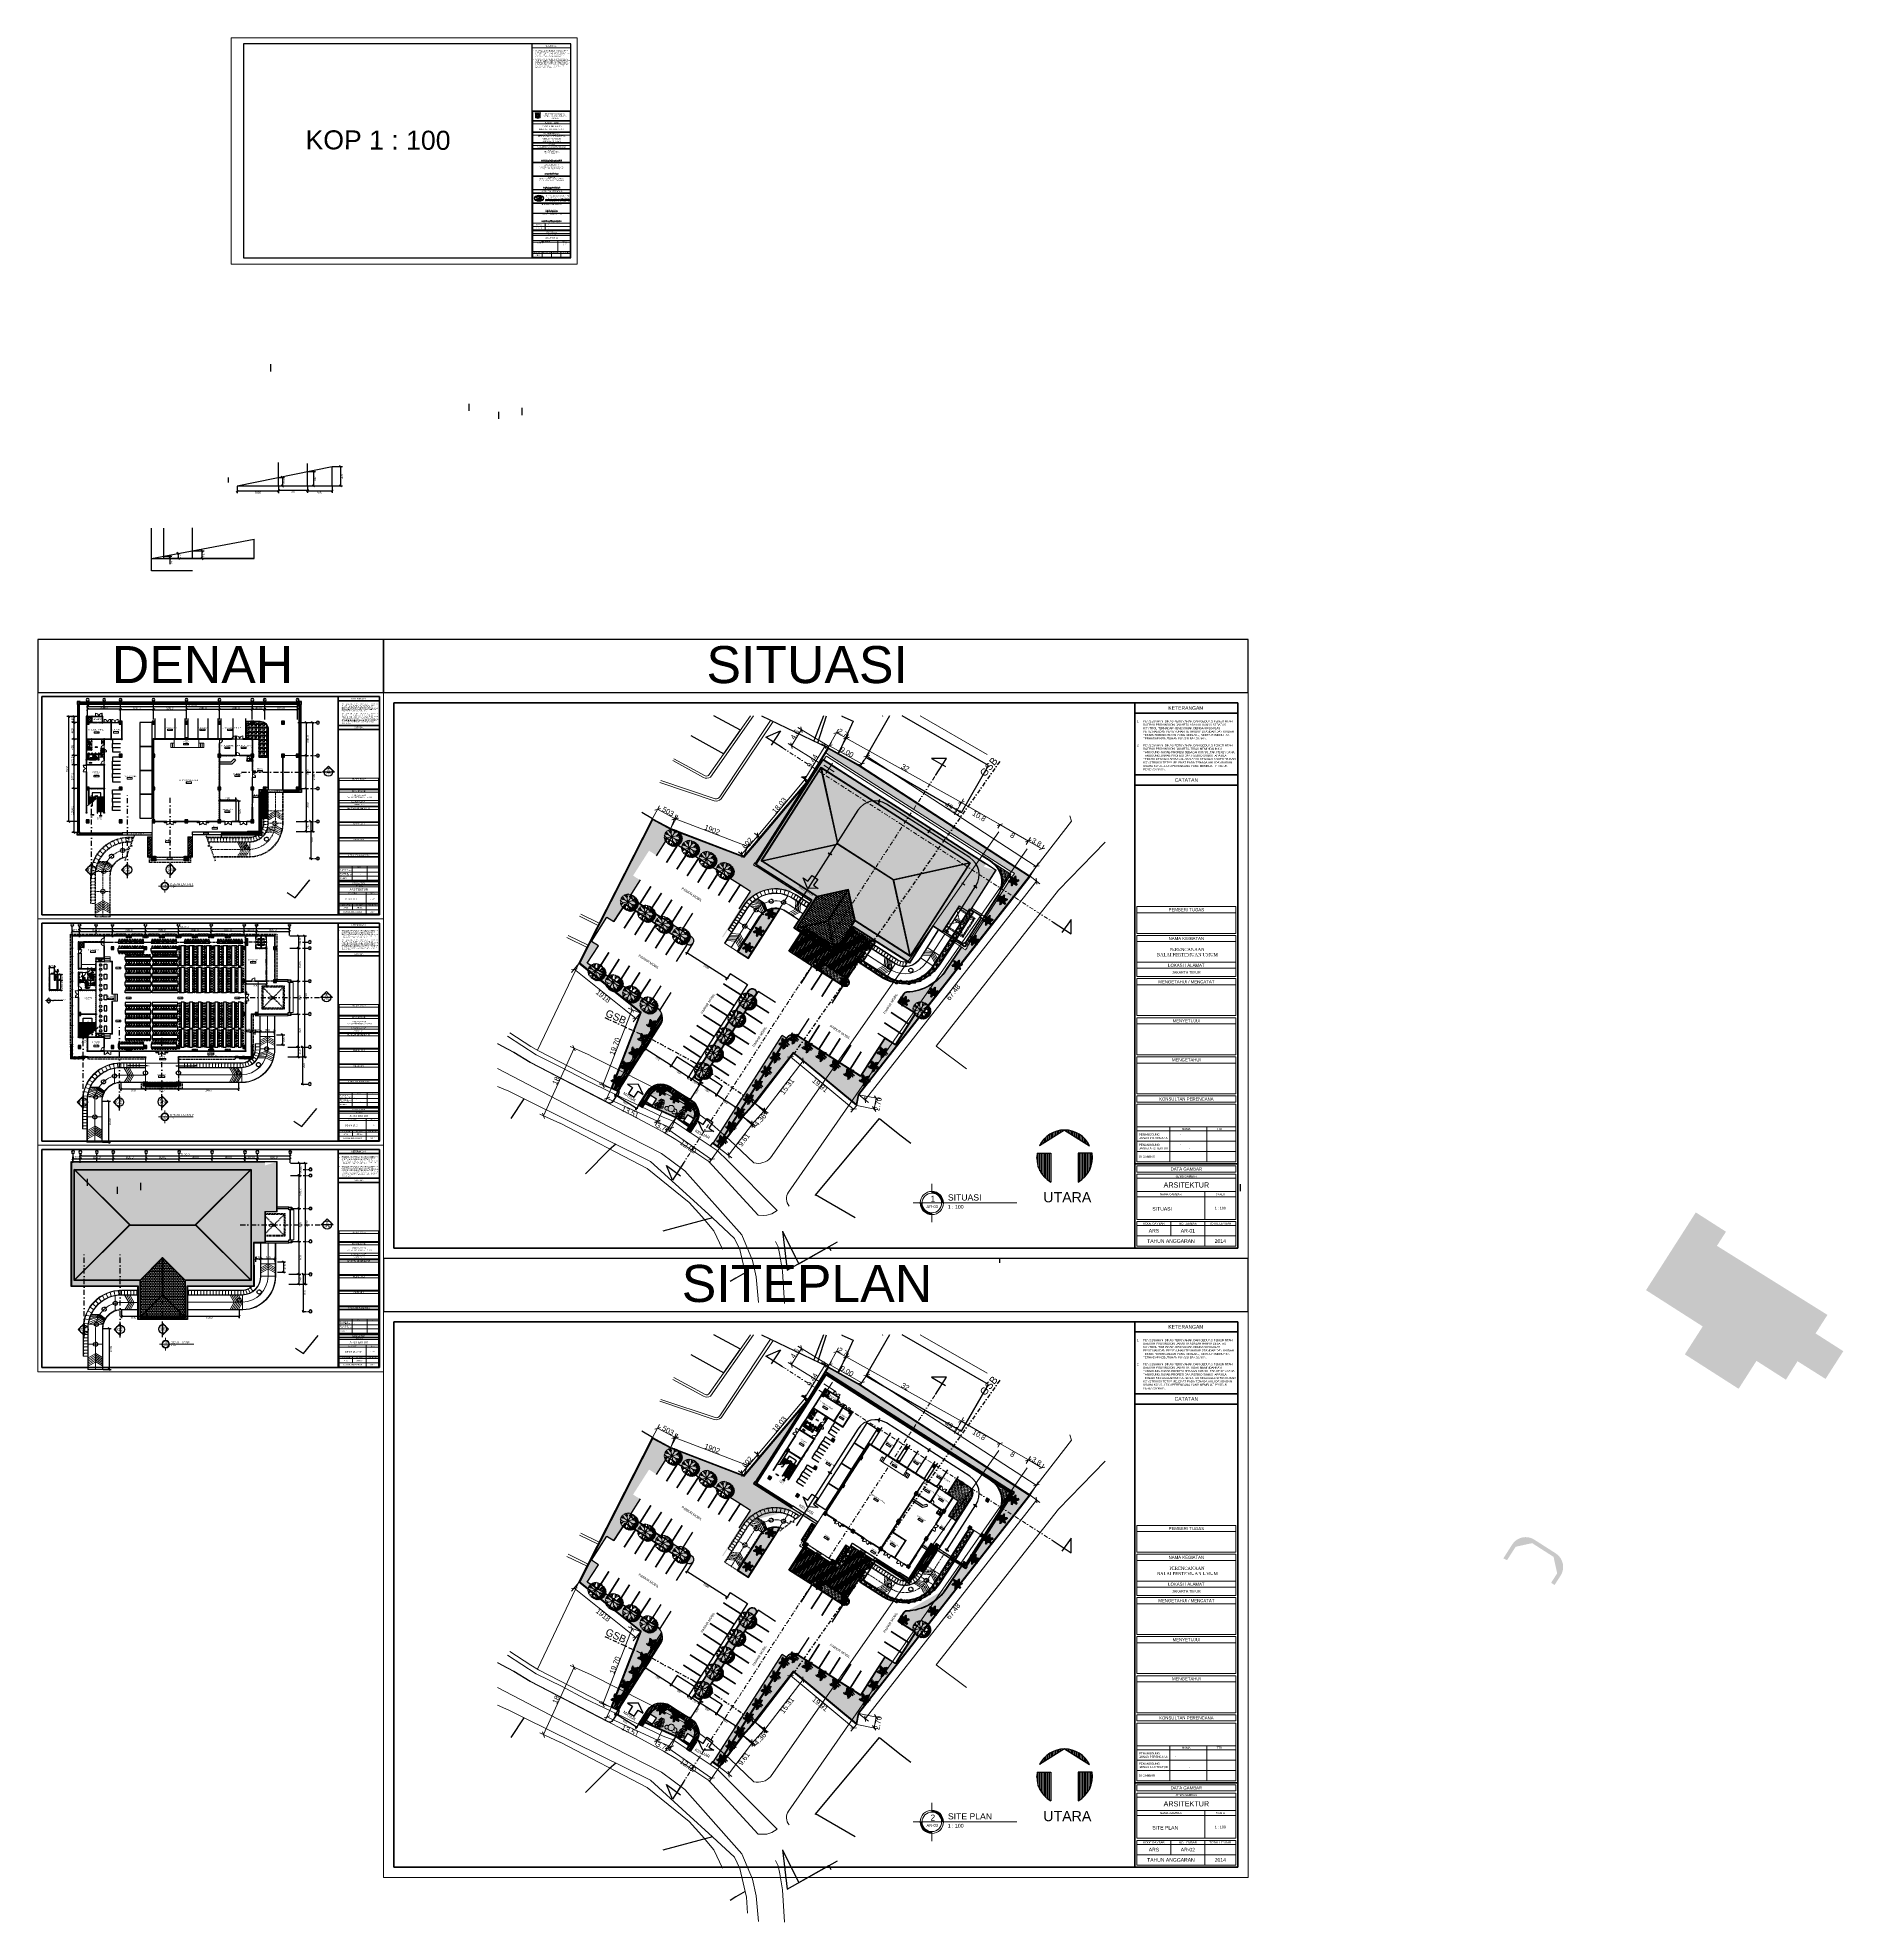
# Model space of a CAD drawing. Header units: inches. Extents: x 249 to 1192, y -18 to 440.
# Drawn here: x 753.2 to 1191.8, y -18.3 to 439.6 of the extents above; entities that cross this region are included whole.
import ezdxf
from ezdxf.enums import TextEntityAlignment as Align

# ---------------------------------------------------------------- set-up
doc = ezdxf.new("R2010")
doc.units = ezdxf.units.IN
doc.header["$MEASUREMENT"] = 0
doc.set_wipeout_variables(frame=1)
for name, pattern in [('CENTER2', [1.125, 0.75, -0.125, 0.125, -0.125]), ('DASHDOT', [1, 0.5, -0.25, 0, -0.25]), ('DASHED2', [0.375, 0.25, -0.125]), ('HIDDEN', [0.375, 0.25, -0.125]), ('HIDDEN2', [0.1875, 0.125, -0.0625])]:
    doc.linetypes.add(name, pattern=pattern)
for name, color, linetype, lineweight in [('ARSIR BETON', 8, 'Continuous', 0), ('ARSIR GENTING', 32, 'Continuous', 5), ('ARSIR WARNA', 66, 'Continuous', 0), ('BESI', 201, 'Continuous', 0), ('DIMENSI', 85, 'Continuous', 20), ('DINDING', 6, 'Continuous', 0), ('DINDING2', 137, 'Continuous', 20), ('GRS KOP', 1, 'Continuous', 40), ('GSB', 1, 'DASHDOT', 30), ('JALAN EKSISTING', 51, 'Continuous', 20), ('KACA', 141, 'Continuous', 30), ('KOP', 7, 'Continuous', 20), ('KUSEN', 16, 'Continuous', 15), ('LANTAI', 135, 'Continuous', 9), ('NOTASI GRID', 85, 'Continuous', 20), ('PAGAR SITE', 6, 'Continuous', 30), ('PARTISI', 113, 'Continuous', 15), ('RAILING', 33, 'Continuous', 9), ('RENCANA JALAN', 13, 'Continuous', 15), ('SANITAIR', 6, 'Continuous', 9), ('TEXT (KET. RUANG)', 7, 'Continuous', 5), ('TEXT (KETERANGAN)', 7, 'Continuous', 25), ('VEGETASI', 60, 'Continuous', 0)]:
    doc.layers.add(name, color=color, linetype=linetype, lineweight=lineweight)
for name, color, linetype in [('ARSIR DINDING', 64, 'Continuous'), ('AS', 15, 'CENTER2'), ('ATAP', 123, 'Continuous'), ('BANGUNAN SEKITAR', 253, 'Continuous'), ('FURNITURE', 11, 'Continuous'), ('KANSTEEN', 204, 'Continuous'), ('KENDARAAN', 9, 'Continuous'), ('KOLOM', 5, 'Continuous'), ('N', 250, 'Continuous'), ('RUMPUT', 86, 'Continuous'), ('SALURAN', 117, 'Continuous')]:
    doc.layers.add(name, color=color, linetype=linetype)
doc.styles.add('ARIAL', font='arial.ttf')
doc.styles.add('ATTR', font='romans.shx', dxfattribs={"width": 0.8, "height": 0.470416})
doc.styles.add('BARU', font='arial.ttf')
doc.styles.add('kc1', font='CENTURY.TTF')
doc.styles.add('R', font='romantic.ttf')
doc.styles.add('S', font='SIMPLEX', dxfattribs={"width": 1.1})
doc.styles.add('SIMPLEK', font='SIMPLEX')
doc.styles.get("Standard").update_dxf_attribs({"font": 'arial.ttf'})
doc.dimstyles.new('UK. GDG PERTEMUAN', dxfattribs={"dimtxt": 0.5, "dimasz": 0.5, "dimexe": 0.5, "dimexo": 0.05, "dimgap": 0.1, "dimtad": 2, "dimdec": 0, "dimlfac": 100, "dimzin": 0, "dimdsep": 46, "dimtxsty": 'Standard', "dimblk": 'OBLIQUE', "dimcen": 0.09, "dimclrd": 8, "dimclre": 256, "dimclrt": 256, "dimadec": 0, "dimazin": 0, "dimtfac": 1, "dimtdec": 0, "dimtofl": 0, "dimtmove": 0, "dimatfit": 3, "dimldrblk": 'OBLIQUE', "dimfxl": 0, "dimtolj": 1, "dimtzin": 0, "dimarcsym": 0})
pattern_1 = [(12.36875, (923.92674, 75.81911), (0.1525173, 0.2381984), [0.6, -0.2]), (102.36875, (924.1221, 75.86195), (0.1525173, 0.2381984), [0.6, -0.2])]
pattern_2 = [(90, (995.87736, 11.2129), (-0.3857625, 8e-17), [])]
pattern_3 = [(45, (706.15834, 205.18867), (-0.06629126, 0.06629126), []), (45, (706.20253, 205.18867), (-0.06629126, 0.06629126), [])]
pattern_4 = [(45, (706.158337, 203.688672), (-0.026516504, 0.026516504), []), (135, (706.158337, 203.688672), (-0.026516504, -0.026516504), [])]
pattern_5 = [(57.36875, (-1e-13, 150.34746), (-0.05355065, 0.244197313), [0.046875, -0.30667839]), (12.36875, (-1e-13, 150.34746), (-0.05355065, 0.244197314), [0.046875, -0.203125]), (102.36875, (-1e-13, 150.34746), (-0.244197314, -0.05355065), [0.046875, -0.203125])]
pattern_6 = [(12.36875, (923.92674, 226.16657), (0.1525173, 0.2381984), [0.6, -0.2]), (102.36875, (924.1221, 226.20941), (0.1525173, 0.2381984), [0.6, -0.2])]
pattern_7 = [(90, (995.87736, 161.56035), (-0.3857625, 8e-17), [])]

# ---------------------------------------------------------------- blocks, each defined once
blk = doc.blocks.new('kop')
at = {"layer": 'KOP'}
h = blk.add_hatch(color=256, dxfattribs=at)
edge = h.paths.add_edge_path()
edge.add_ellipse((74.74, 16), major_axis=(-1.19, 0), ratio=0.628571, start_angle=180, end_angle=360)
edge.add_line((73.55, 16), (73.69, 16))
edge.add_ellipse((74.74, 16), major_axis=(-1.06, 0), ratio=0.66129, start_angle=312.9703, end_angle=360, ccw=False)
edge.add_line((74.02, 16.51), (75.46, 16.51))
edge.add_ellipse((74.74, 16), major_axis=(-1.06, 0), ratio=0.66129, start_angle=180, end_angle=227.0297, ccw=False)
edge.add_line((75.8, 16), (75.94, 16))
edge = h.paths.add_edge_path()
edge.add_ellipse((74.74, 16), major_axis=(-1.19, 0), ratio=0.628571, start_angle=0, end_angle=180)
edge.add_line((75.94, 16), (75.8, 16))
edge.add_ellipse((74.74, 16), major_axis=(-1.06, 0), ratio=0.66129, start_angle=132.9703, end_angle=180, ccw=False)
edge.add_line((75.46, 15.49), (74.02, 15.49))
edge.add_ellipse((74.74, 16), major_axis=(-1.06, 0), ratio=0.66129, start_angle=360, end_angle=407.0297, ccw=False)
edge.add_line((73.69, 16), (73.55, 16))
h = blk.add_hatch(color=256, dxfattribs=at)
h.paths.add_polyline_path([(74.55, 16.22), (74.55, 16.42), (74.2, 16.42, 0.414214), (73.98, 16.2), (73.98, 16.1), (74.19, 16.1), (74.19, 16.2, -0.414214), (74.2, 16.22)])
h.paths.add_polyline_path([(74.8, 16.32, 1), (74.6, 16.32, 1)])
h.paths.add_polyline_path([(74.84, 16.1), (75.08, 16.1), (75.27, 16.42), (75.03, 16.42)])
h.paths.add_polyline_path([(75.41, 16.42), (75.29, 16.42), (75.1, 16.1), (75.22, 16.1)])
h.paths.add_polyline_path([(75.24, 16.1), (75.32, 16.1), (75.51, 16.42), (75.43, 16.42)])
h = blk.add_hatch(color=256, dxfattribs=at)
h.paths.add_polyline_path([(74.55, 15.79), (74.55, 15.9), (74.34, 15.9), (74.34, 15.79, -0.414214), (74.32, 15.78), (73.98, 15.78), (73.98, 15.57), (74.32, 15.57, 0.414214)])
h.paths.add_polyline_path([(74.6, 15.57), (74.8, 15.57), (74.8, 15.9), (74.6, 15.9)])
h.paths.add_polyline_path([(75.08, 15.9), (74.84, 15.9), (75.03, 15.57), (75.27, 15.57)])
h.paths.add_polyline_path([(75.29, 15.57), (75.41, 15.57), (75.22, 15.9), (75.1, 15.9)])
h.paths.add_polyline_path([(75.32, 15.9), (75.24, 15.9), (75.43, 15.57), (75.51, 15.57)])
at = {"layer": 'ARSIR BETON'}
for p, q in [((74.67, 35.69), (74.7, 35.69)), ((74.72, 36.3), (74.69, 36.31)), ((74.73, 36.29), (74.73, 36.28)), ((74.73, 35.75), (74.73, 35.78)), ((74.77, 36.22), (74.75, 36.24)), ((74.75, 35.76), (74.77, 35.78)), ((74.77, 36.22), (74.78, 36.25)), ((74.8, 36.17), (74.81, 36.15)), ((74.82, 35.9), (74.8, 35.92)), ((74.81, 36.16), (74.81, 36.15)), ((74.83, 36.06), (74.81, 36.09)), ((74.82, 35.9), (74.84, 35.92)), ((74.83, 36.06), (74.84, 36.09)), ((74.84, 36), (74.83, 35.99)), ((74.83, 35.99), (74.83, 35.97))]:
    blk.add_line(p, q, dxfattribs=at)
for centre, radius, start, end in [((74.1, 36.06), 0.061, 172.3995, 236.8608), ((74.01, 36.02), 0.061, 352.3995, 56.8608), ((74.01, 35.95), 0.061, 2.2926, 66.7539), ((74.1, 36.01), 0.061, 182.2926, 246.7539), ((74.02, 35.89), 0.061, 12.6628, 77.1241), ((74.1, 35.96), 0.061, 192.6628, 257.1241), ((74.01, 36.08), 0.061, 344.619, 49.0804), ((74.11, 36.11), 0.061, 164.619, 229.0804), ((74.1, 35.92), 0.061, 200.2151, 264.6765), ((74.04, 35.84), 0.061, 20.2151, 84.6765), ((74.12, 35.88), 0.061, 206.1601, 270.6214), ((74.06, 35.79), 0.061, 26.1601, 90.6214), ((74.47, 36.01), 0.405, 114.0856, 237.6325), ((74.04, 36.14), 0.0488, 338.8649, 43.3262), ((74.12, 36.15), 0.0488, 158.8649, 223.3262), ((74.05, 36.12), 0.061, 292.8994, 357.3608), ((74.13, 36.06), 0.061, 112.8994, 177.3608), ((74.13, 36.01), 0.061, 120.6799, 185.1412), ((74.04, 36.06), 0.061, 300.6799, 5.1412), ((74.03, 36), 0.061, 310.573, 15.0343), ((74.13, 35.97), 0.061, 130.573, 195.0343), ((74.07, 36.17), 0.0488, 287.1453, 351.6066), ((74.13, 36.11), 0.0488, 107.1453, 171.6066), ((74.04, 35.94), 0.061, 320.9432, 25.4045), ((74.14, 35.93), 0.061, 140.9432, 205.4045), ((74.14, 35.84), 0.061, 208.508, 272.9693), ((74.09, 35.75), 0.061, 28.508, 92.9693), ((74.14, 36.19), 0.0488, 150.2996, 214.761), ((74.05, 36.19), 0.0488, 330.2996, 34.761), ((74.15, 35.89), 0.061, 140.9432, 205.4045), ((74.14, 36.15), 0.0488, 98.58, 163.0414), ((74.09, 36.21), 0.0488, 278.58, 343.0414), ((74.05, 35.9), 0.061, 320.9432, 25.4045), ((74.12, 35.71), 0.061, 40.0311, 104.4924), ((74.15, 35.81), 0.061, 220.0311, 284.4924), ((74.07, 36.23), 0.0488, 325.7989, 30.2603), ((74.16, 36.23), 0.0488, 145.7989, 210.2603), ((74.11, 36.25), 0.0488, 274.0793, 338.5407), ((74.16, 36.18), 0.0488, 94.0793, 158.5407), ((74.17, 35.85), 0.061, 146.9028, 211.3642), ((74.07, 35.85), 0.061, 326.9028, 31.3642), ((74.18, 36.26), 0.0488, 139.3679, 203.8292), ((74.19, 35.81), 0.061, 146.6953, 211.1566), ((74.15, 35.68), 0.061, 49.2006, 113.662), ((74.17, 35.78), 0.061, 229.2006, 293.662), ((74.1, 36.27), 0.0488, 319.3679, 23.8292), ((74.18, 36.21), 0.0488, 87.6483, 152.1096), ((74.14, 36.29), 0.0488, 267.6483, 332.1096), ((74.09, 35.81), 0.061, 326.6953, 31.1566), ((74.13, 36.31), 0.0488, 313.8416, 18.303), ((74.21, 36.29), 0.0488, 133.8416, 198.303), ((74.2, 36.24), 0.0488, 82.122, 146.5834), ((74.17, 36.32), 0.0488, 262.122, 326.5834), ((74.11, 35.79), 0.061, 324.8635, 29.3249), ((74.22, 35.78), 0.061, 144.8635, 209.3249), ((74.19, 35.65), 0.061, 44.4223, 108.8836), ((74.21, 35.75), 0.061, 224.4223, 288.8836), ((74.24, 35.75), 0.061, 144.4903, 208.9516), ((74.23, 36.31), 0.0439, 126.6239, 191.0853), ((74.16, 36.34), 0.0439, 306.6239, 11.0853), ((74.22, 36.27), 0.0439, 74.9043, 139.3657), ((74.2, 36.34), 0.0439, 254.9043, 319.3657), ((74.14, 35.76), 0.061, 324.4903, 28.9516), ((74.2, 36.35), 0.0352, 303.961, 8.4223), ((74.25, 36.33), 0.0352, 123.961, 188.4223), ((74.24, 36.3), 0.0352, 72.2414, 136.7027), ((74.23, 36.36), 0.0352, 252.2414, 316.7027), ((74.28, 35.73), 0.061, 156.1803, 220.6416), ((74.17, 35.71), 0.061, 336.1803, 40.6416), ((74.22, 36.37), 0.0352, 297.7406, 2.2019), ((74.27, 36.34), 0.0352, 117.7406, 182.2019), ((74.26, 36.32), 0.0352, 66.021, 130.4823), ((74.25, 36.37), 0.0352, 246.021, 310.4823), ((74.29, 36.36), 0.0281, 113.4007, 177.862), ((74.25, 36.39), 0.0281, 293.4007, 357.862), ((74.28, 36.38), 0.0281, 241.6811, 306.1424), ((74.28, 36.34), 0.0281, 61.6811, 126.1424), ((74.28, 36.4), 0.0281, 293.4007, 357.862), ((74.32, 36.37), 0.0281, 113.4007, 177.862), ((74.31, 36.35), 0.0281, 61.6811, 126.1424), ((74.3, 36.4), 0.0281, 241.6811, 306.1424), ((74.31, 36.41), 0.0281, 260.9368, 325.3982), ((74.33, 36.37), 0.0281, 80.9368, 145.3982), ((74.43, 36.01), 0.405, 302.3675, 44.4851), ((74.68, 36.37), 0.0613, 235.5154, 280.6207), ((74.64, 36.31), 0.0507, 1.4248, 71.624), ((74.76, 35.75), 0.0795, 137.1076, 211.9214), ((74.74, 36.3), 0.0613, 235.5154, 280.6207), ((74.64, 35.76), 0.0795, 317.1076, 31.9214), ((74.74, 35.67), 0.0507, 83.4432, 153.6424), ((74.73, 35.74), 0.0613, 234.4466, 279.5519), ((74.78, 36.35), 0.0795, 151.1819, 225.9956), ((74.7, 36.24), 0.0507, 1.4248, 71.624), ((74.72, 36.14), 0.0795, 20.9123, 95.7261), ((74.79, 36.24), 0.0795, 200.9123, 275.7261), ((74.66, 36.33), 0.0795, 331.1819, 45.9956), ((74.78, 35.82), 0.0613, 176.9872, 222.0926), ((74.77, 35.69), 0.0612, 69.8962, 144.7099), ((74.74, 35.78), 0.0612, 249.8962, 324.7099), ((74.71, 35.82), 0.0507, 302.8967, 13.0959), ((74.81, 36.29), 0.0507, 162.5946, 232.7938), ((74.84, 35.88), 0.0795, 153.0891, 227.9029), ((74.82, 36.15), 0.0613, 217.2288, 262.3342), ((74.82, 35.98), 0.0613, 205.6201, 250.7254), ((74.72, 35.86), 0.0795, 333.0891, 47.9029), ((74.82, 35.78), 0.0507, 106.5818, 176.781), ((74.79, 35.84), 0.0613, 257.5851, 302.6905), ((74.73, 36.3), 0.0613, 313.598, 358.7033), ((74.75, 36), 0.0795, 351.1641, 65.9779), ((74.86, 36.06), 0.0795, 171.1641, 245.9779), ((74.76, 36.1), 0.0507, 343.1383, 53.3375), ((74.88, 36.2), 0.0795, 133.1999, 208.0136), ((74.76, 35.95), 0.0507, 331.5296, 41.7288), ((74.8, 35.93), 0.0795, 271.02, 345.8338), ((74.88, 35.83), 0.0795, 91.02, 165.8338), ((74.76, 36.22), 0.0795, 313.1999, 28.0136), ((74.88, 36.12), 0.0507, 150.0679, 220.2671), ((74.88, 35.94), 0.0507, 128.2781, 198.4773), ((74.81, 36.14), 0.0613, 301.0712, 346.1766), ((74.81, 36.07), 0.0795, 293.3027, 8.1164), ((74.92, 36.01), 0.0795, 113.3027, 188.1164), ((74.83, 35.98), 0.0613, 279.2815, 324.3868)]:
    blk.add_arc(centre, radius, start, end, dxfattribs=at)
at = {"layer": 'ARSIR BETON', "color": 11}
for centre, radius, start, end in [((74.69, 35.69), 0.0613, 158.8696, 203.9749), ((74.62, 35.72), 0.0507, 284.779, 354.9783), ((74.64, 35.68), 0.016, 270, 302.3675)]:
    blk.add_arc(centre, radius, start, end, dxfattribs=at)
at = {"layer": 'ARSIR BETON'}
for points, start_tangent, end_tangent in [([(74.66, 36.35), (74.66, 36.33), (74.65, 36.32), (74.63, 36.32), (74.62, 36.34), (74.63, 36.36), (74.64, 36.37), (74.66, 36.36), (74.66, 36.35)], (0.714442, -0.699695), (0.714442, -0.699695)), ([(74.66, 35.71), (74.64, 35.7), (74.63, 35.71), (74.62, 35.73), (74.64, 35.74), (74.66, 35.73), (74.67, 35.73), (74.67, 35.71), (74.66, 35.71)], (-0.515761, -0.856733), (-0.515761, -0.856733)), ([(74.71, 36.28), (74.72, 36.26), (74.7, 36.25), (74.68, 36.25), (74.68, 36.26), (74.69, 36.29), (74.7, 36.3), (74.71, 36.29), (74.71, 36.28)], (0.714442, -0.699695), (0.714442, -0.699695)), ([(74.75, 35.82), (74.73, 35.81), (74.72, 35.82), (74.71, 35.84), (74.72, 35.85), (74.74, 35.85), (74.75, 35.85), (74.76, 35.83), (74.75, 35.82)], (-0.223771, -0.974642), (-0.223771, -0.974642)), ([(74.74, 35.71), (74.73, 35.69), (74.74, 35.68), (74.76, 35.67), (74.77, 35.68), (74.77, 35.71), (74.77, 35.72), (74.75, 35.72), (74.74, 35.71)], (-0.942817, -0.33331), (-0.942817, -0.33331)), ([(74.77, 36.3), (74.78, 36.29), (74.8, 36.3), (74.81, 36.31), (74.8, 36.32), (74.77, 36.33), (74.76, 36.33), (74.76, 36.31), (74.77, 36.3)], (0.149901, -0.988701), (0.149901, -0.988701)), ([(74.79, 36.13), (74.79, 36.11), (74.77, 36.11), (74.75, 36.12), (74.75, 36.13), (74.77, 36.15), (74.78, 36.16), (74.79, 36.14), (74.79, 36.13)], (0.458819, -0.88853), (0.458819, -0.88853)), ([(74.79, 35.97), (74.79, 35.96), (74.77, 35.96), (74.75, 35.97), (74.75, 35.98), (74.78, 35.99), (74.79, 36), (74.8, 35.98), (74.79, 35.97)], (0.270637, -0.962681), (0.270637, -0.962681)), ([(74.81, 35.81), (74.8, 35.8), (74.82, 35.79), (74.84, 35.78), (74.84, 35.8), (74.83, 35.82), (74.83, 35.83), (74.81, 35.83), (74.81, 35.81)], (-0.735998, -0.676983), (-0.735998, -0.676983)), ([(74.84, 36.14), (74.85, 36.13), (74.87, 36.13), (74.88, 36.14), (74.87, 36.16), (74.85, 36.16), (74.84, 36.17), (74.83, 36.15), (74.84, 36.14)], (-0.068112, -0.997678), (-0.068112, -0.997678)), ([(74.86, 35.97), (74.86, 35.95), (74.88, 35.95), (74.9, 35.95), (74.89, 35.97), (74.87, 35.99), (74.86, 35.99), (74.85, 35.98), (74.86, 35.97)], (-0.433585, -0.901113), (-0.433585, -0.901113))]:
    blk.add_spline(points, degree=3, dxfattribs=dict(at, start_tangent=start_tangent, end_tangent=end_tangent))
for points in [[(74.64, 35.67), (74.67, 35.67), (74.72, 35.67), (74.76, 35.65)], [(74.64, 35.67), (74.66, 35.66), (74.71, 35.64), (74.76, 35.65)]]:
    blk.add_spline(points, degree=3, dxfattribs=at)
at = {"layer": 'ARSIR DINDING'}
for p, q in [((3, 53.5), (3, 1.5)), ((82.5, 53.5), (3, 53.5)), ((73.1, 1.5), (73.1, 53.5)), ((82.5, 1.5), (82.5, 53.5)), ((3, 1.5), (82.5, 1.5))]:
    blk.add_line(p, q, dxfattribs=at)
at = {"layer": 'KOP'}
for p, q in [((0, 55), (0, 0)), ((84, 55), (0, 55)), ((84, 55), (84, 0)), ((75.3, 25.12), (80.29, 25.12)), ((76.12, 21.94), (79.46, 21.94)), ((74.02, 15.49), (75.46, 15.49)), ((75.38, 10.43), (80.23, 10.43)), ((76.32, 12.88), (79.29, 12.88)), ((0, 0), (84, 0))]:
    blk.add_line(p, q, dxfattribs=at)
at = {"layer": 'KOP', "color": 7}
for p, q in [((84, 55), (84, 0)), ((82.5, 52.5), (73.1, 52.5)), ((82.5, 37.25), (73.1, 37.25)), ((73.25, 34.85), (73.25, 37.1)), ((82.35, 37.1), (73.25, 37.1)), ((82.35, 34.85), (82.35, 37.1)), ((82.35, 34.85), (73.25, 34.85)), ((82.35, 34.7), (73.25, 34.7)), ((73.25, 32.15), (73.25, 34.7)), ((82.35, 34.05), (73.25, 34.05)), ((82.35, 32.15), (73.25, 32.15)), ((74.27, 35.87), (74.32, 35.87)), ((74.27, 35.87), (74.29, 35.79)), ((74.29, 35.79), (74.61, 35.79)), ((74.32, 35.93), (74.32, 35.93)), ((74.32, 35.93), (74.32, 35.93)), ((74.32, 35.93), (74.4, 35.93)), ((74.32, 35.87), (74.33, 35.83)), ((74.33, 35.83), (74.57, 35.83)), ((74.39, 35.85), (74.43, 35.85)), ((74.4, 36.39), (74.5, 36.39)), ((74.42, 36.37), (74.4, 35.93)), ((74.43, 36.4), (74.47, 36.4)), ((74.47, 35.85), (74.51, 35.85)), ((74.48, 36.37), (74.5, 35.93)), ((74.5, 35.93), (74.58, 35.93)), ((74.57, 35.83), (74.58, 35.87)), ((74.58, 35.93), (74.58, 35.93)), ((74.58, 35.93), (74.58, 35.93)), ((74.58, 35.87), (74.63, 35.87)), ((74.61, 35.79), (74.63, 35.87)), ((82.35, 32.15), (82.35, 34.7)), ((82.35, 32), (73.25, 32)), ((73.25, 29.5), (73.25, 32)), ((82.35, 31.35), (73.25, 31.35)), ((82.35, 29.5), (73.25, 29.5)), ((82.35, 29.35), (73.25, 29.35)), ((73.25, 28.05), (73.25, 29.35)), ((82.35, 28.85), (73.25, 28.85)), ((82.35, 28.05), (73.25, 28.05)), ((73.25, 24.75), (73.25, 27.9)), ((82.35, 27.9), (73.25, 27.9)), ((82.35, 29.5), (82.35, 32)), ((82.35, 28.05), (82.35, 29.35)), ((82.35, 24.75), (82.35, 27.9)), ((82.35, 24.75), (73.25, 24.75)), ((82.35, 24.6), (73.25, 24.6)), ((73.25, 21.45), (73.25, 24.6)), ((82.35, 21.45), (82.35, 24.6)), ((82.35, 21.45), (73.25, 21.45)), ((82.35, 21.3), (73.25, 21.3)), ((73.25, 18.15), (73.25, 21.3)), ((82.35, 18.15), (82.35, 21.3)), ((82.35, 18.15), (73.25, 18.15)), ((82.35, 18), (73.25, 18)), ((73.25, 17.3), (73.25, 18)), ((82.35, 17.3), (73.25, 17.3)), ((73.25, 14.85), (73.25, 17.15)), ((82.35, 17.15), (73.25, 17.15)), ((82.35, 14.85), (73.25, 14.85)), ((82.35, 14.7), (73.25, 14.7)), ((73.25, 12.4), (73.25, 14.7)), ((82.35, 17.3), (82.35, 18)), ((82.35, 14.85), (82.35, 17.15)), ((82.35, 12.4), (82.35, 14.7)), ((73.25, 12.4), (73.25, 13.55)), ((82.35, 12.4), (73.25, 12.4)), ((82.35, 12.25), (73.25, 12.25)), ((73.25, 8.35), (73.25, 12.25)), ((82.35, 9.95), (73.25, 9.95)), ((76.25, 8.35), (76.25, 9.95)), ((82.35, 12.4), (82.35, 13.55)), ((82.35, 8.35), (82.35, 12.25)), ((82.5, 8.2), (73.1, 8.2)), ((82.35, 9.15), (73.25, 9.15)), ((82.35, 8.35), (73.25, 8.35)), ((82.35, 8.05), (73.25, 8.05)), ((73.25, 7.45), (73.25, 8.05)), ((82.35, 7.45), (73.25, 7.45)), ((73.25, 3.05), (73.25, 7.35)), ((82.35, 7.35), (73.25, 7.35)), ((82.35, 6.95), (73.25, 6.95)), ((82.35, 5.7), (73.25, 5.7)), ((82.35, 5.3), (73.25, 5.3)), ((79.35, 3.05), (79.35, 5.7)), ((82.35, 7.45), (82.35, 8.05)), ((82.35, 3.05), (82.35, 7.35)), ((82.35, 3.05), (73.25, 3.05)), ((82.35, 2.95), (73.25, 2.95)), ((73.25, 1.65), (73.25, 2.95)), ((82.35, 2.55), (73.25, 2.55)), ((82.35, 1.65), (73.25, 1.65)), ((75.53, 1.65), (75.53, 2.95)), ((77.8, 1.65), (77.8, 2.95)), ((80.08, 1.65), (80.08, 2.95)), ((82.35, 1.65), (82.35, 2.95))]:
    blk.add_line(p, q, dxfattribs=at)
at = {"layer": 'KOP', "color": 5}
for p, q in [((75.15, 36.75), (73.75, 36.75)), ((73.89, 36.51), (73.89, 35.55)), ((73.89, 36.35), (74.01, 36.35)), ((73.89, 35.55), (74.45, 35.35)), ((74.01, 36.39), (74.01, 36.35)), ((74.01, 36.39), (74.13, 36.39)), ((74.13, 36.43), (74.13, 36.39)), ((74.42, 35.65), (74.37, 35.72)), ((74.45, 35.68), (74.4, 35.74)), ((74.42, 35.65), (74.41, 35.63)), ((74.45, 35.68), (74.5, 35.74)), ((74.45, 35.35), (75.01, 35.55)), ((74.48, 35.65), (74.53, 35.72)), ((74.48, 35.65), (74.5, 35.63)), ((74.77, 36.43), (74.77, 36.39)), ((74.89, 36.39), (74.77, 36.39)), ((74.89, 36.39), (74.89, 36.35)), ((75.01, 36.35), (74.89, 36.35)), ((75.01, 36.51), (75.01, 35.55))]:
    blk.add_line(p, q, dxfattribs=at)
at = {"layer": 'KOP', "color": 1}
blk.add_lwpolyline([(74.27, 35.67), (74.64, 35.67)], close=True, dxfattribs=at)
at = {"layer": 'KOP', "color": 5}
for points in [[(74.41, 35.67), (74.38, 35.63)], [(74.5, 35.67), (74.53, 35.63)]]:
    blk.add_lwpolyline(points, dxfattribs=at)
at = {"layer": 'KOP', "color": 7}
for points in [[(74.43, 36.4), (74.43, 36.4), (74.43, 36.4), (74.43, 36.4), (74.42, 36.41), (74.42, 36.41), (74.42, 36.41), (74.42, 36.42), (74.42, 36.42), (74.42, 36.42), (74.42, 36.42), (74.42, 36.43), (74.42, 36.43), (74.42, 36.43), (74.42, 36.43), (74.42, 36.44), (74.42, 36.44), (74.43, 36.44), (74.43, 36.44), (74.43, 36.45), (74.43, 36.45), (74.44, 36.45), (74.44, 36.46), (74.44, 36.47), (74.45, 36.48)], [(74.47, 36.4), (74.47, 36.4), (74.47, 36.4), (74.48, 36.4), (74.48, 36.41), (74.48, 36.41), (74.48, 36.41), (74.48, 36.42), (74.48, 36.42), (74.48, 36.42), (74.48, 36.42), (74.48, 36.43), (74.48, 36.43), (74.48, 36.43), (74.48, 36.43), (74.48, 36.44), (74.48, 36.44), (74.48, 36.44), (74.47, 36.44), (74.47, 36.45), (74.47, 36.45), (74.47, 36.45), (74.46, 36.46), (74.46, 36.47), (74.45, 36.48)]]:
    blk.add_lwpolyline(points, dxfattribs=at)
at = {"layer": 'KOP'}
for points in [[(75.73, 18.52), (79.89, 18.52)], [(74.02, 16.51), (75.46, 16.51)]]:
    blk.add_lwpolyline(points, dxfattribs=at)
for points in [[(74.19, 16.1), (74.19, 16.2, -0.414214), (74.2, 16.22), (74.55, 16.22), (74.55, 16.42), (74.2, 16.42, 0.414214), (73.98, 16.2), (73.98, 16.1)], [(73.98, 15.57), (74.32, 15.57, 0.414214), (74.55, 15.79), (74.55, 15.9), (74.34, 15.9), (74.34, 15.79, -0.414214), (74.32, 15.78), (73.98, 15.78)]]:
    blk.add_lwpolyline(points, format="xyb", close=True, dxfattribs=at)
for points in [[(74.8, 15.57), (74.8, 15.9), (74.6, 15.9), (74.6, 15.57)], [(75.27, 16.42), (75.03, 16.42), (74.84, 16.1), (75.08, 16.1)], [(75.27, 15.57), (75.03, 15.57), (74.84, 15.9), (75.08, 15.9)], [(75.29, 16.42), (75.1, 16.1), (75.22, 16.1), (75.41, 16.42)], [(75.29, 15.57), (75.1, 15.9), (75.22, 15.9), (75.41, 15.57)], [(75.43, 16.42), (75.24, 16.1), (75.32, 16.1), (75.51, 16.42)], [(75.43, 15.57), (75.24, 15.9), (75.32, 15.9), (75.51, 15.57)]]:
    blk.add_lwpolyline(points, close=True, dxfattribs=at)
blk.add_circle((74.7, 16.32), 0.102, dxfattribs=at)
at = {"layer": 'KOP', "color": 5}
for centre, radius, start, end in [((73.62, 36.51), 0.276, 0, 60.5129), ((75.29, 36.51), 0.276, 119.4871, 180), ((74.17, 36.43), 0.04, 90, 180), ((74.38, 35.73), 0.02, 36.8699, 216.8699), ((74.52, 35.73), 0.02, 323.1301, 143.1301), ((74.73, 36.43), 0.04, 0, 90)]:
    blk.add_arc(centre, radius, start, end, dxfattribs=at)
at = {"layer": 'KOP', "color": 1}
blk.add_arc((74.27, 35.68), 0.016, 237.6325, 270, dxfattribs=at)
at = {"layer": 'KOP', "color": 7}
for centre, radius, start, end in [((74.27, 35.82), 0.12, 15, 65.3894), ((74.39, 36.36), 0.0283, 15, 75), ((74.45, 35.85), 0.02, 0, 180), ((74.51, 36.36), 0.0283, 105, 165), ((74.63, 35.82), 0.12, 114.6106, 165)]:
    blk.add_arc(centre, radius, start, end, dxfattribs=at)
at = {"layer": 'KOP'}
blk.add_ellipse((74.74, 16), major_axis=(-1.19, 0), ratio=0.628571, dxfattribs=at)
for start_param, end_param in [(5.462362, 7.104009), (2.320769, 3.962416)]:
    blk.add_ellipse((74.74, 16), major_axis=(-1.06, 0), ratio=0.66129, start_param=start_param, end_param=end_param, dxfattribs=at)
at = {"layer": 'KOP', "color": 5}
for points in [[(74.22, 35.69), (74.2, 35.68), (74.17, 35.69), (74.12, 35.71), (74.09, 35.74)], [(74.23, 35.67), (74.21, 35.66), (74.19, 35.66), (74.16, 35.65), (74.13, 35.66)], [(74.45, 36.53), (74.43, 36.5), (74.4, 36.49), (74.32, 36.48), (74.24, 36.47), (74.17, 36.47)], [(74.28, 35.66), (74.26, 35.65), (74.23, 35.65), (74.2, 35.65), (74.19, 35.65)], [(74.21, 35.5), (74.28, 35.54), (74.36, 35.5), (74.45, 35.53), (74.52, 35.51), (74.6, 35.53), (74.65, 35.51)], [(74.32, 35.67), (74.3, 35.66), (74.29, 35.64), (74.25, 35.63), (74.23, 35.63)], [(74.31, 35.68), (74.28, 35.68), (74.27, 35.69), (74.25, 35.69)], [(74.32, 35.67), (74.31, 35.69), (74.28, 35.72), (74.28, 35.73)], [(74.32, 35.44), (74.36, 35.46), (74.4, 35.44), (74.45, 35.45), (74.5, 35.44), (74.53, 35.46), (74.55, 35.45)], [(74.45, 36.53), (74.47, 36.5), (74.51, 36.49), (74.59, 36.48), (74.66, 36.47), (74.73, 36.47)]]:
    blk.add_spline(points, degree=3, dxfattribs=at)
at = {"layer": 'KOP'}
for s, height, p in [('KETERANGAN ', 0.3, (77.8, 53)), ('DAERAH KHUSUS IBUKOTA', 0.3, (78.6, 35.95)), ('PEMBERI TUGAS', 0.3, (77.8, 34.37)), ('PEMERINTAH PROVINSI', 0.3, (78.6, 36.45)), ('JAKARTA', 0.3, (78.6, 35.45)), ('PAKET PEKERJAAN', 0.3, (77.8, 31.67)), ('MENGETAHUI', 0.199, (77.8, 27.63)), ('LOKASI', 0.3, (77.8, 29.1)), ('DINAS PENDIDIKAN PROVINSI DKI JAKARTA', 0.1993, (77.8, 23.53)), ('SELAKU KUASA PENGGUNA ANGGARAN', 0.1993, (77.8, 23.16)), ('Dr. H. TAUFIK YUDI MULYANTO, M.Pd.', 0.1993, (77.8, 25.33)), ('KEPALA BIDANG PRASARDIK', 0.1993, (77.8, 23.89)), ('KEPALA DINAS PENDIDIKAN', 0.1993, (77.8, 27.27)), ('NIP. 196111091987031005', 0.1993, (77.8, 24.93)), ('MENYETUJUI/MENCATAT', 0.1993, (77.8, 24.24)), ('PROVINSI DKI JAKARTA', 0.1993, (77.8, 26.91)), ('Ir. M. AGUS SUBARDONO, MPM', 0.2, (77.8, 18.7)), ('NIP. 195608071985031010', 0.2, (77.8, 18.34)), ('NIP. 196310081985011001', 0.1993, (77.8, 21.72)), ('DIDI SUGANDHI', 0.1993, (77.8, 22.14)), ('MENGETAHUI', 0.199, (77.8, 21.03)), ('KONSULTAN PERENCANA', 0.3, (77.8, 17.65)), ('PENANGGUNG JAWAB PERENCANA', 0.2, (77.8, 14.47)), ('DIGAMBAR', 0.2, (74.75, 9.55)), ('PENANGGUNG JAWAB ARSITEKTUR', 0.2, (77.8, 12.02)), ('SIPTB. No.2560/IBP/AA/DPPK/VI-2009', 0.19, (77.8, 10.23)), ("FAUZAN NOE'MAN B.FA.B.Arch.IAI", 0.19, (77.8, 10.63)), ('SYAHRUL HAFIZ, A.Md', 0.1993, (77.8, 13.08)), ('DIREKTUR UTAMA', 0.1993, (77.8, 12.66)), ('DIPERIKSA', 0.2, (74.75, 8.75)), ('NAMA GAMBAR', 0.2, (76.3, 5.5)), ('ARSITEKTUR', 0.35, (77.8, 6.32)), ('DATA GAMBAR', 0.25, (77.8, 7.75)), ('JENIS GAMBAR', 0.2, (77.8, 7.15)), ('SKALA', 0.2, (80.85, 5.5)), ('KODE GBR.', 0.2, (74.39, 2.75)), ('ARS', 0.35, (74.39, 2.1)), ('NO./JLM.LBR', 0.2, (76.66, 2.75)), ('TOTAL LBR.', 0.2, (78.94, 2.75)), ('TH. ANGG.', 0.2, (81.21, 2.75))]:
    blk.add_text(s, height=height, dxfattribs=at).set_placement(p, align=Align.MIDDLE)
at = {"layer": 'KOP', "color": 5, "style": 'BARU', "width": 0.9}
blk.add_text('JAYA RAYA', height=0.12, dxfattribs=at).set_placement((74.45, 36.63), align=Align.MIDDLE)
at = {"layer": 'KOP'}
for s, height, style, p in [('PROVINSI DKI JAKARTA', 0.35, 'R', (77.76, 32.72)), ('DINAS PENDIDIKAN', 0.35, 'R', (77.76, 33.49)), ('Jl. MARITIM No.26 JAKARTA SELATAN', 0.25, 'R', (77.8, 28.45)), ('PERENCANAAN REHAB TOTAL', 0.3, 'R', (77.8, 31.02)), ('SMK NEGERI 28', 0.4, 'R', (77.8, 30.42)), ('JAKARTA SELATAN', 0.3, 'R', (77.8, 29.82)), ('SEWUN INDO KONSULTAN', 0.11, 'kc1', (74.74, 16))]:
    blk.add_text(s, height=height, dxfattribs=dict(at, style=style)).set_placement(p, align=Align.MIDDLE)
for s, p in [('PEMERINTAH DAERAH PROV. DKI JAKARTA', (77.77, 20.24)), ('KEPALA DINAS PERUMAHAN DAN GEDUNG ', (77.86, 20.6))]:
    blk.add_text(s, height=0.2, dxfattribs=at).set_placement(p, align=Align.CENTER)
for s, height, style, width, p, p2 in [('PLANNING, ARCHITECT, ENGINEERING, DESIGN AND MANAGEMENT CONSULTANT', 0.1818, 'kc1', 0.533231, (76.31, 15.94), (82.05, 15.94)), ('PT. SEWUN INDO KONSULTAN', 0.3614, 'kc1', 0.740297, (76.31, 16.38), (82.07, 16.38)), ('Jl. Siaga Swadaya No. 22 Pejaten Barat, Jakarta Selatan 12510 Telp. (021) 70921650', 0.1364, 'SIMPLEK', 0.621427, (76.32, 15.64), (82.05, 15.64)), ('Jl. Tebet Timur Dalam Raya No.59, Jakarta Selatan 12820, Telp/Fax. (021) 8296859', 0.1364, 'SIMPLEK', 0.631658, (76.32, 15.38), (82.05, 15.38))]:
    blk.add_text(s, height=height, dxfattribs=dict(at, style=style, width=width)).set_placement(p, p2, align=Align.FIT)
for s, p in [('RJS', (76.94, 9.46)), ('-', (76.94, 8.66))]:
    blk.add_text(s, height=0.2, dxfattribs=at).set_placement(p)
at = {"layer": 'KOP', "insert": (73.34, 49.8), "char_height": 0.2, "attachment_point": 4}
blk.add_mtext('\\pi-0.6,l0.6,t0.6;1.^IPENGESAHAN  DINAS PERUMAHAN DAN GEDUNG PEMDA\\P^IADALAH SEBATAS KONTROL TERHADAP KESESUAIAN \\P^IDENGAN REGULASI PERIZINAN DAN PEMENUHAN TERHADAP \\P^ISTANDAR-STANDARTEKNIS PERENCANAAN SERTA \\P^IPEMENUHAN TERHADAP FUNGSI BANGUNAN.\\P\\P2.^IPENGESAHAN  DINAS PERUMAHAN DAN GEDUNG PEMDA\\P^ITIDAK MEMINDAHKAN TANGGUNGJAWAB PROFESI SEBAGAI \\P^IKONSULTAN PERENCANA SEHINGGA TANGGUNG JAWAB\\P^IPROFESI DAN RESIKO SANKSI APABILA TERJADI KEGAGALAN \\P^IBANGUNAN MASIH TETAP MELEKAT PADA TENAGA AHLI \\P^IDAN BADAN USAHA KONSULTAN PERENCANA YANG \\P^IMEMBUAT PRODUK PERENCANAAN.', dxfattribs=at)
at = {"layer": 'KOP', "style": 'BARU', "flags": 4}
for p, height in [((74.14, 4.63), 0.35), ((80.39, 4.63), 0.25), ((74.14, 4.13), 0.35), ((74.14, 3.63), 0.35), ((80.39, 4.13), 0.25), ((80.39, 3.63), 0.25)]:
    blk.add_attdef('-', p, '', height=height, dxfattribs=at)
at = {"layer": 'KOP', "linetype": 'Continuous', "flags": 4}
for tag, p in [('PR-00', (76.66, 2.1)), ('00', (78.94, 2.1))]:
    blk.add_attdef(tag, text='', height=0.35, dxfattribs=at).set_placement(p, align=Align.MIDDLE)
at = {"layer": 'KOP', "color": 7, "linetype": 'Continuous', "flags": 4}
blk.add_attdef('TH', text='', height=0.35, dxfattribs=at).set_placement((81.21, 2.1), align=Align.MIDDLE)
blk = doc.blocks.new('KOP-ARS')
at = {"layer": 'GRS KOP'}
for p, q in [((83, 54), (1, 54)), ((1, 54), (1, 1)), ((73, 1), (73, 54)), ((83, 1), (83, 54)), ((73, 53), (83, 53)), ((73, 47), (83, 47)), ((73, 46), (83, 46)), ((73, 9.2), (83, 9.2)), ((1, 1), (83, 1))]:
    blk.add_line(p, q, dxfattribs=at)
at = {"layer": 'KOP'}
for p, q in [((73.2, 31.6), (73.2, 34.2)), ((82.8, 34.2), (73.2, 34.2)), ((82.8, 33.6), (73.2, 33.6)), ((82.8, 31.6), (82.8, 34.2)), ((82.8, 31.6), (73.2, 31.6)), ((73.2, 27.4), (73.2, 31.4)), ((82.8, 31.4), (73.2, 31.4)), ((82.8, 27.4), (82.8, 31.4)), ((82.8, 30.8), (73.2, 30.8)), ((82.8, 28.8), (73.2, 28.8)), ((82.8, 28.2), (73.2, 28.2)), ((82.8, 27.4), (73.2, 27.4)), ((73.2, 23.6), (73.2, 27.2)), ((82.8, 27.2), (73.2, 27.2)), ((82.8, 26.6), (73.2, 26.6)), ((82.8, 23.6), (82.8, 27.2)), ((82.8, 23.6), (73.2, 23.6)), ((73.2, 19.8), (73.2, 23.4)), ((82.8, 23.4), (73.2, 23.4)), ((82.8, 22.8), (73.2, 22.8)), ((82.8, 19.8), (82.8, 23.4)), ((82.8, 19.8), (73.2, 19.8)), ((73.2, 16), (73.2, 19.6)), ((82.8, 19.6), (73.2, 19.6)), ((82.8, 19), (73.2, 19)), ((82.8, 16), (82.8, 19.6)), ((82.8, 16), (73.2, 16)), ((73.2, 9.4), (73.2, 15)), ((82.8, 15), (73.2, 15)), ((82.8, 9.4), (82.8, 15)), ((82.8, 12.8), (73.2, 12.8)), ((82.8, 12.4), (73.2, 12.4)), ((73.2, 12.4), (73.2, 11.4)), ((82.8, 11.4), (73.2, 11.4)), ((76.4, 9.4), (76.4, 12.8)), ((79.99, 9.4), (79.99, 12.8)), ((82.8, 10.4), (73.2, 10.4)), ((82.8, 9.4), (73.2, 9.4)), ((73.2, 7.8), (82.8, 7.8)), ((73.2, 6.5), (82.8, 6.5)), ((73.2, 6), (82.8, 6)), ((79.8, 3.8), (79.8, 6.5)), ((73.2, 3.2), (82.8, 3.2)), ((73.2, 2.2), (82.8, 2.2)), ((76.5, 2.2), (76.5, 3.6)), ((79.8, 1.2), (79.8, 3.6))]:
    blk.add_line(p, q, dxfattribs=at)
for points in [[(0, 0), (84, 0), (84, 55), (0, 55)], [(73.2, 15.2), (82.8, 15.2), (82.8, 15.8), (73.2, 15.8)], [(73.2, 8.4), (82.8, 8.4), (82.8, 9), (73.2, 9)], [(73.2, 3.8), (82.8, 3.8), (82.8, 8.2), (73.2, 8.2)], [(73.2, 1.2), (82.8, 1.2), (82.8, 3.6), (73.2, 3.6)]]:
    blk.add_lwpolyline(points, close=True, dxfattribs=at)
blk.add_text('-', height=0.18).set_placement((76.88, 11.64))
for s, height, p in [('KETERANGAN ', 0.35, (78, 53.5)), ('CATATAN', 0.35, (78, 46.5)), ('PEMBERI TUGAS', 0.3, (78, 33.9)), ('NAMA KEGIATAN', 0.3, (78, 31.1)), ('LOKASI / ALAMAT', 0.3, (78, 28.5)), ('JAKARTA TIMUR', 0.25, (78, 27.8)), ('MENGETAHUI / MENCATAT', 0.3, (78, 26.9)), ('MENYETUJUI', 0.3, (78, 23.1)), ('MENGETAHUI', 0.3, (78, 19.3)), ('KONSULTAN PERENCANA', 0.3, (78, 15.5)), ('NAMA', 0.2, (78, 12.6)), ('TTD', 0.2, (81.2, 12.6)), ('ARSITEKTUR', 0.5, (78, 7.15)), ('DATA GAMBAR', 0.3, (78, 8.7)), ('JENIS GAMBAR', 0.2, (78, 8)), ('NAMA GAMBAR', 0.2, (76.5, 6.25)), ('SKALA', 0.2, (81.3, 6.25)), ('KODE GAMBAR', 0.2, (74.85, 3.4)), ('TAHUN ANGGARAN', 0.35, (76.5, 1.7)), ('ARS', 0.35, (74.85, 2.7)), ('NO. LEMBAR', 0.2, (78.15, 3.4)), ('TOTAL LEMBAR', 0.2, (81.3, 3.4))]:
    blk.add_text(s, height=height, dxfattribs=at).set_placement(p, align=Align.MIDDLE)
blk.add_text('-', height=0.187, dxfattribs=at).set_placement((78.32, 10.65), align=Align.CENTER)
for s, insert, char_height, width, attachment_point in [('\\pi-0.6,l0.6,t0.6;1.^IPENGESAHAN  DINAS PERUMAHAN DAN GEDUNG PEMERINTAH DAERAH PROVINSI DKI JAKARTA ADALAH HANYA SEBATAS KONTROL TERHADAP KESESUAIAN DENGAN REGULASI PERIZINAN DAN PEMENUHAN TERHADAP STANDAR DAN KAIDAH TEKNIS PERENCANAAN YANG BERLAKU, SERTA PEMENUHAN TERHADAP KEBUTUHAN FUNGSI BANGUNAN.\\P\\P2.^IPENGESAHAN  DINAS PERUMAHAN DAN GEDUNG PEMERINTAH DAERAH PROVINSI DKI JAKARTA, TIDAK MEMINDAHKAN TANGGUNG JAWAB PROFESI SEBAGAI KONSULTAN PERENCANA. TANGGUNG JAWAB PROFESI DAN RESIKO SANKSI APABILA TERJADI KEGAGALAN BANGUNAN ATAU KEGAGALAN PEKERJAAN KONSTRUKSI TETAP MELEKAT PADA TENAGA AHLI DAN BADAN USAHA KONSULTAN PERENCANA YANG MEMBUAT PRODUK PERENCANAAN.', (73.2, 49.87), 0.2, 9.6, 4), ('-', (77.36, 12.13), 0.18, 2.5923, 1), ('-', (77.4, 11.16), 0.18, 3.8925, 1)]:
    blk.add_mtext(s, dxfattribs=dict(at, insert=insert, char_height=char_height, width=width, attachment_point=attachment_point))
at = {"layer": 'KOP', "insert": (73.53, 30.18), "char_height": 0.3, "attachment_point": 1, "style": 'R'}
blk.add_mtext_dynamic_manual_height_columns('\\pi2.8239;PERENCANAAN\\P\\pi1.6183;BALAI PERTEMUAN UMUM', width=8.9402, gutter_width=1.75, heights=[0], dxfattribs=at)
at = {"layer": 'KOP', "char_height": 0.2, "attachment_point": 1}
for s, insert in [('PENANGGUNG\\PJAWAB PERENCANA', (73.4, 12.15)), ('PENANGGUNG\\PJAWAB ARSITEKTUR', (73.4, 11.15)), ('DI GAMBAR', (73.4, 10))]:
    blk.add_mtext_dynamic_manual_height_columns(s, width=2.9014, gutter_width=1.75, heights=[0], dxfattribs=dict(at, insert=insert))
at = {"layer": 'KOP'}
for tag, height, p in [('SUKMA', 0.2, (78, 9.9)), ('1:100', 0.25, (81.3, 5.5)), ('1:100', 0.25, (81.3, 4.9)), ('1:100', 0.25, (81.3, 4.3)), ('AR-01', 0.35, (78.15, 2.7)), ('2012', 0.35, (81.3, 1.7)), ('10', 0.35, (81.3, 2.7))]:
    blk.add_attdef(tag, text='', height=height, dxfattribs=at).set_placement(p, align=Align.MIDDLE)
for p in [(73.7, 5.32), (73.7, 4.72), (73.7, 4.12)]:
    blk.add_attdef('-', p, '', height=0.35, dxfattribs=at)
blk = doc.blocks.new('Npa')
for p, q in [((-0.85, 0), (0, 0.85)), ((0.85, 0), (-0.85, 0)), ((0.85, 0), (0, 0.85))]:
    blk.add_line(p, q)
blk.add_circle((0, 0), 0.6)
at = {"style": 'S', "width": 0.75, "flags": 4}
for tag, height, p in [('NO', 0.3, (0, 0.11)), ('NOLBR', 0.2, (0, -0.33))]:
    blk.add_attdef(tag, text='', height=height, dxfattribs=at).set_placement(p, align=Align.CENTER)
blk = doc.blocks.new('_Oblique')
at = {"color": 0, "linetype": 'ByBlock', "lineweight": -2}
blk.add_line((-0.5, -0.5), (0.5, 0.5), dxfattribs=at)
blk = doc.blocks.new('*D151')
at = {"layer": 'DEFPOINTS', "color": 0}
for p in [(239.54, 239.86), (197.92, 186.75), (199.49, 185.51)]:
    blk.add_point(p, dxfattribs=at)
at = {"layer": 'DIMENSI', "color": 8, "lineweight": -2}
blk.add_line((241.12, 238.62), (199.49, 185.51), dxfattribs=at)
at = {"layer": 'DIMENSI', "lineweight": -2}
for p, q in [((239.58, 239.83), (241.91, 238.01)), ((197.96, 186.71), (200.28, 184.89))]:
    blk.add_line(p, q, dxfattribs=at)
at = {"layer": 'DIMENSI', "color": 8, "lineweight": -2}
for p, rotation in [((241.12, 238.62), 51.91235863842284), ((199.49, 185.51), 231.9123586384228)]:
    blk.add_blockref('_Oblique', p, dxfattribs=dict(at, rotation=rotation))
at = {"layer": 'DIMENSI', "insert": (220.89, 211.61), "char_height": 1.25, "attachment_point": 5, "rotation": 51.9124}
blk.add_mtext('\\A1;67.48', dxfattribs=at)
blk = doc.blocks.new('*D152')
at = {"layer": 'DEFPOINTS', "color": 0}
for p in [(197.4, 184.1), (197.92, 186.75), (201.66, 183.27)]:
    blk.add_point(p, dxfattribs=at)
at = {"layer": 'DIMENSI', "lineweight": -2}
for p, q in [((197.45, 184.09), (202.64, 183.07)), ((197.97, 186.74), (203.16, 185.72))]:
    blk.add_line(p, q, dxfattribs=at)
at = {"layer": 'DIMENSI', "color": 8, "lineweight": -2}
blk.add_line((202.18, 185.92), (201.66, 183.27), dxfattribs=at)
for p, rotation in [((201.66, 183.27), 258.967604601374), ((202.18, 185.92), 78.96760460137399)]:
    blk.add_blockref('_Oblique', p, dxfattribs=dict(at, rotation=rotation))
at = {"layer": 'DIMENSI', "insert": (202.64, 184.45), "char_height": 1.25, "attachment_point": 5, "rotation": 78.9676}
blk.add_mtext('\\A1;2.70', dxfattribs=at)
blk = doc.blocks.new('*D153')
at = {"layer": 'DEFPOINTS', "color": 0}
for p in [(182.08, 196.81), (196.7, 183.25), (197.4, 184.1)]:
    blk.add_point(p, dxfattribs=at)
at = {"layer": 'DIMENSI', "lineweight": -2}
for p, q in [((182.04, 196.77), (180.74, 195.19)), ((197.37, 184.06), (196.06, 182.48))]:
    blk.add_line(p, q, dxfattribs=at)
at = {"layer": 'DIMENSI', "color": 8, "lineweight": -2}
blk.add_line((181.38, 195.96), (196.7, 183.25), dxfattribs=at)
for p, rotation in [((181.38, 195.96), 140.3283493518324), ((196.7, 183.25), 320.3283493518324)]:
    blk.add_blockref('_Oblique', p, dxfattribs=dict(at, rotation=rotation))
at = {"layer": 'DIMENSI', "insert": (188.57, 189.04), "char_height": 1.25, "attachment_point": 5, "rotation": 320.3283}
blk.add_mtext('\\A1;19.91', dxfattribs=at)
blk = doc.blocks.new('*D154')
at = {"layer": 'DEFPOINTS', "color": 0}
for p in [(182.08, 196.81), (172.76, 184.66), (175.11, 182.85)]:
    blk.add_point(p, dxfattribs=at)
at = {"layer": 'DIMENSI', "color": 8, "lineweight": -2}
blk.add_line((184.43, 195), (175.11, 182.85), dxfattribs=at)
at = {"layer": 'DIMENSI', "lineweight": -2}
for p, q in [((182.12, 196.78), (185.22, 194.39)), ((172.8, 184.63), (175.91, 182.24))]:
    blk.add_line(p, q, dxfattribs=at)
at = {"layer": 'DIMENSI', "color": 8, "lineweight": -2}
for p, rotation in [((184.43, 195), 52.51699569643571), ((175.11, 182.85), 232.5169956964357)]:
    blk.add_blockref('_Oblique', p, dxfattribs=dict(at, rotation=rotation))
at = {"layer": 'DIMENSI', "insert": (180.55, 188.73), "char_height": 1.25, "attachment_point": 5, "rotation": 52.517}
blk.add_mtext('\\A1;15.31', dxfattribs=at)
blk = doc.blocks.new('*D155')
at = {"layer": 'DEFPOINTS', "color": 0}
for p in [(172.76, 184.66), (169.84, 181.42), (171.99, 179.48)]:
    blk.add_point(p, dxfattribs=at)
at = {"layer": 'DIMENSI', "lineweight": -2}
for p, q in [((172.8, 184.62), (175.65, 182.05)), ((169.88, 181.38), (172.73, 178.81))]:
    blk.add_line(p, q, dxfattribs=at)
at = {"layer": 'DIMENSI', "color": 8, "lineweight": -2}
blk.add_line((174.91, 182.72), (171.99, 179.48), dxfattribs=at)
for p, rotation in [((174.91, 182.72), 47.98514162735453), ((171.99, 179.48), 227.9851416273545)]:
    blk.add_blockref('_Oblique', p, dxfattribs=dict(at, rotation=rotation))
at = {"layer": 'DIMENSI', "insert": (174, 180.61), "char_height": 1.25, "attachment_point": 5, "rotation": 47.9851}
blk.add_mtext('\\A1;4.36', dxfattribs=at)
blk = doc.blocks.new('*D156')
at = {"layer": 'DEFPOINTS', "color": 0}
for p in [(169.84, 181.42), (164.08, 173.73), (166.34, 172.03)]:
    blk.add_point(p, dxfattribs=at)
at = {"layer": 'DIMENSI', "color": 8, "lineweight": -2}
blk.add_line((172.11, 179.71), (166.34, 172.03), dxfattribs=at)
at = {"layer": 'DIMENSI', "lineweight": -2}
for p, q in [((169.88, 181.39), (172.91, 179.11)), ((164.12, 173.7), (167.14, 171.43))]:
    blk.add_line(p, q, dxfattribs=at)
at = {"layer": 'DIMENSI', "color": 8, "lineweight": -2}
for p, rotation in [((172.11, 179.71), 53.11770889605476), ((166.34, 172.03), 233.1177088960548)]:
    blk.add_blockref('_Oblique', p, dxfattribs=dict(at, rotation=rotation))
at = {"layer": 'DIMENSI', "insert": (170.06, 175.75), "char_height": 1.25, "attachment_point": 5, "rotation": 53.1177}
blk.add_mtext('\\A1;9.61', dxfattribs=at)
blk = doc.blocks.new('*D157')
at = {"layer": 'DEFPOINTS', "color": 0}
for p in [(153.5, 181.11), (151.61, 178.4), (164.08, 173.73)]:
    blk.add_point(p, dxfattribs=at)
at = {"layer": 'DIMENSI', "lineweight": -2}
for p, q in [((153.47, 181.07), (151.03, 177.58)), ((164.05, 173.69), (161.61, 170.2))]:
    blk.add_line(p, q, dxfattribs=at)
at = {"layer": 'DIMENSI', "color": 8, "lineweight": -2}
blk.add_line((162.19, 171.02), (151.61, 178.4), dxfattribs=at)
for p, rotation in [((151.61, 178.4), 145.087308300494), ((162.19, 171.02), 325.0873083004939)]:
    blk.add_blockref('_Oblique', p, dxfattribs=dict(at, rotation=rotation))
at = {"layer": 'DIMENSI', "insert": (156.51, 174.08), "char_height": 1.25, "attachment_point": 5, "rotation": 325.0873}
blk.add_mtext('\\A1;12.90', dxfattribs=at)
blk = doc.blocks.new('*D158')
at = {"layer": 'DEFPOINTS', "color": 0}
for p in [(137.85, 188.27), (149.05, 180.3), (150.12, 182.63)]:
    blk.add_point(p, dxfattribs=at)
at = {"layer": 'DIMENSI', "lineweight": -2}
for p, q in [((137.82, 188.22), (136.36, 185.03)), ((150.1, 182.58), (148.63, 179.39))]:
    blk.add_line(p, q, dxfattribs=at)
at = {"layer": 'DIMENSI', "color": 8, "lineweight": -2}
blk.add_line((136.78, 185.94), (149.05, 180.3), dxfattribs=at)
for p, rotation in [((136.78, 185.94), 155.3214037185743), ((149.05, 180.3), 335.3214037185743)]:
    blk.add_blockref('_Oblique', p, dxfattribs=dict(at, rotation=rotation))
at = {"layer": 'DIMENSI', "insert": (142.44, 182.53), "char_height": 1.25, "attachment_point": 5, "rotation": 335.3214}
blk.add_mtext('\\A1;13.51', dxfattribs=at)
blk = doc.blocks.new('*D159')
at = {"layer": 'DEFPOINTS', "color": 0}
for p in [(150.12, 182.63), (152.39, 178.64), (153.5, 181.11)]:
    blk.add_point(p, dxfattribs=at)
at = {"layer": 'DIMENSI', "lineweight": -2}
for p, q in [((150.1, 182.58), (148.6, 179.25)), ((153.48, 181.07), (151.98, 177.73))]:
    blk.add_line(p, q, dxfattribs=at)
at = {"layer": 'DIMENSI', "color": 8, "lineweight": -2}
blk.add_line((149.01, 180.16), (152.39, 178.64), dxfattribs=at)
for p, rotation in [((149.01, 180.16), 155.8263751375214), ((152.39, 178.64), 335.8263751375215)]:
    blk.add_blockref('_Oblique', p, dxfattribs=dict(at, rotation=rotation))
at = {"layer": 'DIMENSI', "insert": (150.4, 178.73), "char_height": 1.25, "attachment_point": 5, "rotation": 335.8264}
blk.add_mtext('\\A1;3.70', dxfattribs=at)
blk = doc.blocks.new('*D161')
at = {"layer": 'DEFPOINTS', "color": 0}
for p in [(184.01, 275.44), (190.79, 271.29), (188.38, 267.37)]:
    blk.add_point(p, dxfattribs=at)
at = {"layer": 'DIMENSI', "color": 8, "lineweight": -2}
blk.add_line((181.61, 271.52), (184.01, 275.44), dxfattribs=at)
at = {"layer": 'DIMENSI', "lineweight": -2}
for p, q in [((190.74, 271.31), (183.16, 275.97)), ((188.34, 267.39), (180.76, 272.05))]:
    blk.add_line(p, q, dxfattribs=at)
at = {"layer": 'DIMENSI', "color": 8, "lineweight": -2}
for p, rotation in [((184.01, 275.44), 58.47085507674097), ((181.61, 271.52), 238.470855076741)]:
    blk.add_blockref('_Oblique', p, dxfattribs=dict(at, rotation=rotation))
at = {"layer": 'DIMENSI', "insert": (182.42, 274.26), "char_height": 1.25, "attachment_point": 5, "rotation": 58.4709}
blk.add_mtext('\\A1;4.6', dxfattribs=at)
blk = doc.blocks.new('*D162')
at = {"layer": 'DEFPOINTS', "color": 0}
for p in [(190.52, 271.02), (194.93, 273.37), (192.88, 269.71)]:
    blk.add_point(p, dxfattribs=at)
at = {"layer": 'DIMENSI', "lineweight": -2}
for p, q in [((190.54, 271.07), (193.06, 275.56)), ((192.9, 269.75), (195.41, 274.25))]:
    blk.add_line(p, q, dxfattribs=at)
at = {"layer": 'DIMENSI', "color": 8, "lineweight": -2}
blk.add_line((192.57, 274.69), (194.93, 273.37), dxfattribs=at)
for p, rotation in [((192.57, 274.69), 150.801727060691), ((194.93, 273.37), 330.801727060691)]:
    blk.add_blockref('_Oblique', p, dxfattribs=dict(at, rotation=rotation))
at = {"layer": 'DIMENSI', "insert": (194.1, 274.67), "char_height": 1.25, "attachment_point": 5, "rotation": 330.8017}
blk.add_mtext('\\A1;2.7', dxfattribs=at)
blk = doc.blocks.new('*D168')
at = {"layer": 'DEFPOINTS', "color": 0}
for p in [(222.86, 257.76), (232.21, 252.36), (232.21, 252.36)]:
    blk.add_point(p, dxfattribs=at)
at = {"layer": 'DIMENSI', "lineweight": -2}
for p, q in [((222.84, 257.72), (222.36, 256.9)), ((232.19, 252.32), (231.71, 251.5))]:
    blk.add_line(p, q, dxfattribs=at)
at = {"layer": 'DIMENSI', "color": 8, "lineweight": -2}
blk.add_line((222.86, 257.76), (232.21, 252.36), dxfattribs=at)
for p, rotation in [((222.86, 257.76), 150.0000000000001), ((232.21, 252.36), 330.0000000000001)]:
    blk.add_blockref('_Oblique', p, dxfattribs=dict(at, rotation=rotation))
at = {"layer": 'DIMENSI', "insert": (227.17, 254.42), "char_height": 1.25, "attachment_point": 5, "rotation": 330}
blk.add_mtext('\\A1;10.8', dxfattribs=at)
blk = doc.blocks.new('*D169')
at = {"layer": 'DEFPOINTS', "color": 0}
for p in [(232.21, 252.36), (239.14, 248.36), (239.14, 248.36)]:
    blk.add_point(p, dxfattribs=at)
at = {"layer": 'DIMENSI', "lineweight": -2}
for p, q in [((232.19, 252.32), (231.71, 251.5)), ((239.12, 248.32), (238.64, 247.5))]:
    blk.add_line(p, q, dxfattribs=at)
at = {"layer": 'DIMENSI', "color": 8, "lineweight": -2}
blk.add_line((232.21, 252.36), (239.14, 248.36), dxfattribs=at)
for p, rotation in [((232.21, 252.36), 149.9999999999976), ((239.14, 248.36), 329.9999999999976)]:
    blk.add_blockref('_Oblique', p, dxfattribs=dict(at, rotation=rotation))
at = {"layer": 'DIMENSI', "insert": (235.31, 249.72), "char_height": 1.25, "attachment_point": 5, "rotation": 330}
blk.add_mtext('\\A1;8', dxfattribs=at)
blk = doc.blocks.new('*D170')
at = {"layer": 'DEFPOINTS', "color": 0}
for p in [(239.14, 248.36), (242.43, 246.46), (242.43, 246.46)]:
    blk.add_point(p, dxfattribs=at)
at = {"layer": 'DIMENSI', "color": 8, "lineweight": -2}
blk.add_line((239.14, 248.36), (242.43, 246.46), dxfattribs=at)
at = {"layer": 'DIMENSI', "lineweight": -2}
for p, q in [((239.17, 248.41), (239.64, 249.23)), ((242.46, 246.51), (242.93, 247.33))]:
    blk.add_line(p, q, dxfattribs=at)
at = {"layer": 'DIMENSI', "color": 8, "lineweight": -2}
for p, rotation in [((239.14, 248.36), 150.0000000000055), ((242.43, 246.46), 330.0000000000055)]:
    blk.add_blockref('_Oblique', p, dxfattribs=dict(at, rotation=rotation))
at = {"layer": 'DIMENSI', "insert": (241.16, 248.05), "char_height": 1.25, "attachment_point": 5, "rotation": 330}
blk.add_mtext('\\A1;3.8', dxfattribs=at)
blk = doc.blocks.new('*D171')
at = {"layer": 'DEFPOINTS', "color": 0}
for p in [(132.81, 196.23), (121.39, 181.63), (125.42, 179.82)]:
    blk.add_point(p, dxfattribs=at)
at = {"layer": 'DIMENSI', "color": 8, "lineweight": -2}
blk.add_line((128.78, 198.04), (121.39, 181.63), dxfattribs=at)
at = {"layer": 'DIMENSI', "lineweight": -2}
for p, q in [((132.76, 196.25), (127.87, 198.45)), ((125.37, 179.84), (120.48, 182.04))]:
    blk.add_line(p, q, dxfattribs=at)
at = {"layer": 'DIMENSI', "color": 8, "lineweight": -2}
for p, rotation in [((128.78, 198.04), 65.75775907165131), ((121.39, 181.63), 245.7577590716513)]:
    blk.add_blockref('_Oblique', p, dxfattribs=dict(at, rotation=rotation))
at = {"layer": 'DIMENSI', "insert": (124.41, 190.14), "char_height": 1.25, "attachment_point": 5, "rotation": 65.7578}
blk.add_mtext('\\A1;18', dxfattribs=at)
blk = doc.blocks.new('*D164')
at = {"layer": 'DEFPOINTS', "color": 0}
for p in [(173.95, 249.2), (169.5, 245.08), (170.05, 244.61)]:
    blk.add_point(p, dxfattribs=at)
at = {"layer": 'DIMENSI', "color": 8, "lineweight": -2}
blk.add_line((173.4, 249.67), (169.5, 245.08), dxfattribs=at)
at = {"layer": 'DIMENSI', "lineweight": -2}
for p, q in [((173.92, 249.23), (172.64, 250.31)), ((170.01, 244.65), (168.74, 245.73))]:
    blk.add_line(p, q, dxfattribs=at)
at = {"layer": 'DIMENSI', "color": 8, "lineweight": -2}
for p, rotation in [((173.4, 249.67), 49.54450630096024), ((169.5, 245.08), 229.5445063009602)]:
    blk.add_blockref('_Oblique', p, dxfattribs=dict(at, rotation=rotation))
at = {"layer": 'DIMENSI', "insert": (170.89, 247.85), "char_height": 1.25, "attachment_point": 5, "rotation": 49.5445}
blk.add_mtext('\\A1;602', dxfattribs=at)
blk = doc.blocks.new('*D165')
at = {"layer": 'DEFPOINTS', "color": 0}
for p in [(153.21, 253.83), (152.28, 251.42), (170.05, 244.61)]:
    blk.add_point(p, dxfattribs=at)
at = {"layer": 'DIMENSI', "lineweight": -2}
for p, q in [((152.3, 251.47), (153.57, 254.76)), ((170.06, 244.66), (171.33, 247.96))]:
    blk.add_line(p, q, dxfattribs=at)
at = {"layer": 'DIMENSI', "color": 8, "lineweight": -2}
blk.add_line((170.97, 247.02), (153.21, 253.83), dxfattribs=at)
for p, rotation in [((153.21, 253.83), 159.0280831372488), ((170.97, 247.02), 339.0280831372488)]:
    blk.add_blockref('_Oblique', p, dxfattribs=dict(at, rotation=rotation))
at = {"layer": 'DIMENSI', "insert": (162.35, 251.12), "char_height": 1.25, "attachment_point": 5, "rotation": 339.0281}
blk.add_mtext('\\A1;1902', dxfattribs=at)
blk = doc.blocks.new('*D166')
at = {"layer": 'DEFPOINTS', "color": 0}
for p in [(147.85, 253.79), (149.08, 256.08), (152.28, 251.42)]:
    blk.add_point(p, dxfattribs=at)
at = {"layer": 'DIMENSI', "lineweight": -2}
for p, q in [((147.88, 253.84), (149.55, 256.96)), ((152.31, 251.47), (153.98, 254.59))]:
    blk.add_line(p, q, dxfattribs=at)
at = {"layer": 'DIMENSI', "color": 8, "lineweight": -2}
blk.add_line((153.51, 253.71), (149.08, 256.08), dxfattribs=at)
for p, rotation in [((149.08, 256.08), 151.841988746823), ((153.51, 253.71), 331.841988746823)]:
    blk.add_blockref('_Oblique', p, dxfattribs=dict(at, rotation=rotation))
at = {"layer": 'DIMENSI', "insert": (151.64, 255.55), "char_height": 1.25, "attachment_point": 5, "rotation": 331.842}
blk.add_mtext('\\A1;503', dxfattribs=at)
blk = doc.blocks.new('*D167')
at = {"layer": 'DEFPOINTS', "color": 0}
for p in [(129.97, 218.66), (144.94, 206.65), (143.8, 205.23)]:
    blk.add_point(p, dxfattribs=at)
at = {"layer": 'DIMENSI', "lineweight": -2}
for p, q in [((129.94, 218.62), (128.21, 216.46)), ((144.9, 206.61), (143.17, 204.45))]:
    blk.add_line(p, q, dxfattribs=at)
at = {"layer": 'DIMENSI', "color": 8, "lineweight": -2}
blk.add_line((128.84, 217.24), (143.8, 205.23), dxfattribs=at)
for p, rotation in [((128.84, 217.24), 141.2528789114534), ((143.8, 205.23), 321.2528789114534)]:
    blk.add_blockref('_Oblique', p, dxfattribs=dict(at, rotation=rotation))
at = {"layer": 'DIMENSI', "insert": (135.86, 210.66), "char_height": 1.25, "attachment_point": 5, "rotation": 321.2529}
blk.add_mtext('\\A1;1918', dxfattribs=at)
blk = doc.blocks.new('PHN-58')
for p, q in [((-0.73, 1.79), (-0.73, 1.79)), ((-0.23, 1.99), (-0.23, 1.98)), ((-0.17, 1.11), (-0.18, 1.12)), ((0.12, 1.57), (0.11, 1.57))]:
    blk.add_line(p, q)
for centre, radius, start, end in [((-1.45, 1.86), 1.15, 257.2259, 343.8164), ((-1.62, 1.87), 1.14, 265.9238, 301.296), ((-1.36, 1.99), 1.3, 254.4145, 276.6281), ((-1.17, 2.36), 0.488, 166.3388, 247.7371), ((-1.2, 2.47), 0.581, 218.0536, 254.6574), ((-1.01, 2.43), 0.719, 206.1409, 265.278), ((-0.65, 2.84), 1.05, 199.9343, 224.1678), ((-1.67, 1.65), 1.05, 271.9343, 296.1678), ((-1.38, 1.01), 0.488, 238.3388, 319.7371), ((-0.23, 2.64), 1.3, 182.4145, 204.6281), ((-0.42, 2.86), 1.14, 193.9238, 229.296), ((-0.38, 2.69), 1.15, 185.2259, 271.8164), ((-1.01, 2.35), 0.709, 223.0478, 272.4818), ((-1.07, 2.49), 0.773, 233.793, 270.0115), ((-1.08, 1.98), 0.476, 220.8683, 278.64), ((-1.16, 1.83), 0.782, 248.4768, 301.5196), ((-1.14, 1.21), 0.322, 198.8969, 289.5891), ((-1.17, 2.31), 0.696, 247.6652, 285.6959), ((-1.4, 1.18), 0.719, 278.1409, 337.278), ((-1.49, 1.01), 0.581, 290.0536, 326.6574), ((-1.1, 1.62), 0.264, 234.7586, 312.3796), ((-0.99, 1.7), 0.392, 227.7388, 241.8808), ((-0.86, 2.14), 0.854, 243.0512, 292.0488), ((-0.88, 1.53), 0.389, 201.9791, 290.1243), ((-0.91, 2.2), 0.322, 126.8969, 217.5891), ((-0.32, 2.41), 0.782, 176.4768, 229.5196), ((-0.65, 2.26), 0.779, 238.986, 293.3629), ((-0.65, 1.77), 0.439, 204.8615, 285.6823), ((-0.99, 1.7), 0.392, 264.7932, 300.1978), ((-1.32, 1.15), 0.709, 295.0478, 344.4818), ((-1.47, 1.14), 0.773, 305.793, 342.0115), ((-1.08, 1.98), 0.476, 287.8942, 299.91), ((-0.52, 2.05), 0.389, 129.9791, 218.1243), ((-1.1, 1.62), 0.264, 334.3225, 348.9153), ((-0.81, 1.46), 0.168, 251.1963, 260.9214), ((-0.99, 0.98), 0.476, 292.8683, 350.64), ((-1.33, 0.99), 0.696, 319.6652, 357.6959), ((-0.4, 2.21), 0.392, 155.7388, 169.8808), ((0.07, 2.22), 0.854, 171.0512, 220.0488), ((-0.4, 2.21), 0.392, 192.7932, 228.1978), ((-0.5, 2.29), 0.264, 162.7586, 240.3796), ((-0.81, 1.46), 0.168, 287.4607, 314.9836), ((-0.65, 1.88), 0.12, 137.1525, 141.1506), ((-0.57, 1.96), 0.168, 179.1963, 242.9836), ((-0.22, 1.91), 0.439, 132.8615, 213.6823), ((-0.15, 2.38), 0.476, 148.8683, 206.64), ((-1.12, 1.47), 0.779, 310.986, 5.3629), ((-0.66, 1.32), 0.439, 276.8615, 357.6823), ((0.13, 2.57), 0.696, 175.6652, 213.6959), ((0.24, 2.06), 0.779, 166.986, 221.3629), ((-0.15, 2.38), 0.476, 215.8942, 227.91), ((-0.5, 2.29), 0.264, 262.3225, 276.9153), ((-0.99, 0.98), 0.476, 359.8942, 11.91), ((-0.65, 0.85), 0.264, 46.3225, 60.9153), ((-0.4, 2.21), 0.392, 254.2219, 259.2152), ((-0.57, 1.96), 0.168, 295.9871, 306.2391), ((0.22, 2.43), 0.709, 151.0478, 200.4818), ((-0.69, 0.97), 0.392, 299.7388, 12.1978), ((-0.65, 0.85), 0.264, 306.7586, 24.3796), ((-1.07, 1.24), 0.854, 315.0512, 4.0488), ((-0.5, 1.02), 0.389, 273.9791, 2.1243), ((0.33, 2.53), 0.773, 161.793, 198.0115), ((0.3, 2.46), 0.719, 134.1409, 193.278), ((0.74, 1.93), 1.15, 113.2259, 199.8164), ((-0.69, 0.97), 0.392, 38.2219, 43.2152), ((-0.4, 1.07), 0.168, 79.9871, 90.2391), ((0.33, 1.15), 0.779, 94.986, 149.3629), ((-0.99, 0.59), 1.15, 329.2259, 55.8164), ((-0.51, 0.78), 0.779, 22.986, 77.3629), ((0.18, 2.58), 0.488, 94.3388, 175.7371), ((0.28, 2.65), 0.581, 146.0536, 182.6574), ((0.43, 1.36), 0.854, 99.0512, 148.0488), ((0.05, 1.54), 0.439, 60.8615, 141.6823), ((-0.4, 1.07), 0.168, 323.1963, 26.9836), ((-0.87, 0.86), 0.782, 320.4768, 13.5196), ((-0.27, 0.68), 0.322, 270.8969, 1.5891), ((0.49, 1.79), 0.782, 104.4768, 157.5196), ((0.09, 1.87), 0.389, 57.9791, 146.1243), ((-0.02, 1.89), 0.168, 107.1963, 170.9836), ((0.89, 2.03), 1.14, 121.9238, 157.296), ((0.1, 2.28), 0.322, 54.8969, 145.5891), ((0.79, 2.24), 1.05, 127.9343, 152.1678), ((0.74, 1.78), 1.3, 110.4145, 132.6281), ((-0.02, 1.89), 0.168, 223.9871, 234.2391), ((0.27, 1.8), 0.392, 182.2219, 187.2152), ((0.27, 1.8), 0.392, 120.7932, 156.1978), ((-0.12, 1.94), 0.12, 65.1525, 69.1506), ((0.08, 1.34), 0.168, 151.9871, 162.2391), ((0.09, 1.04), 0.392, 110.2219, 115.2152), ((-0.23, 1.17), 0.439, 348.8615, 69.6823), ((-0.28, 0.75), 0.854, 27.0512, 76.0488), ((-1.05, 0.43), 1.14, 337.9238, 13.296), ((-1.08, 0.72), 1.3, 326.4145, 348.6281), ((0.22, 1.03), 0.264, 118.3225, 132.9153), ((-0.01, 0.75), 0.476, 71.8942, 83.91), ((0.32, 1.92), 0.264, 90.7586, 168.3796), ((0.32, 1.92), 0.264, 190.3225, 204.9153), ((0.08, 1.34), 0.168, 35.1963, 98.9836), ((0.51, 1.62), 0.476, 143.8942, 155.91), ((-0.27, 0.5), 0.709, 7.0478, 56.4818), ((-0.12, 0.44), 0.696, 31.6652, 69.6959), ((0.09, 1.04), 0.392, 48.7932, 84.1978), ((-0.32, 0.43), 0.719, 350.1409, 49.278), ((-0.31, 0.35), 0.773, 17.793, 54.0115), ((-0.16, 0.39), 0.488, 310.3388, 31.7371), ((-0.85, 0.31), 1.05, 343.9343, 8.1678), ((0.51, 1.62), 0.476, 76.8683, 134.64), ((0.22, 1.03), 0.264, 18.7586, 96.3796), ((0.15, 0.83), 0.782, 32.4768, 85.5196), ((0.1, 1.24), 0.389, 345.9791, 74.1243), ((-0.01, 0.75), 0.476, 4.8683, 62.64), ((0.27, 1.8), 0.392, 83.7388, 97.8808), ((0.1, 1.45), 0.12, 353.1525, 357.1506), ((0.78, 1.41), 0.696, 103.6652, 141.6959), ((0.67, 1.28), 0.709, 79.0478, 128.4818), ((-0.19, 0.29), 0.581, 2.0536, 38.6574), ((0.8, 1.21), 0.773, 89.793, 126.0115), ((0.72, 1.22), 0.719, 62.1409, 121.278), ((0.09, 1.04), 0.392, 11.7388, 25.8808), ((0.5, 1.35), 0.322, 342.8969, 73.5891), ((0.9, 1.29), 0.581, 74.0536, 110.6574)]:
    blk.add_arc(centre, radius, start, end)
blk = doc.blocks.new('Shade Tree 4')
for p, q in [((-51.8941, 10.1097), (-59.2298, 7.7586)), ((-52.9945, -0.7053), (-59.2298, 3.9969)), ((-30.9874, -0.2351), (-58.4962, 12.931)), ((-50.0602, 9.1693), (-56.6623, 17.6332)), ((-44.1917, 26.5674), (-55.1952, 23.2759)), ((-21.451, 21.395), (-52.2609, 28.4483)), ((-43.0913, 26.0971), (-49.3266, 34.0909)), ((-35.7556, 35.5016), (-46.3924, 37.8526)), ((-42, 42), (42, -42)), ((42, 42), (-42, -42)), ((-35.3888, 35.5016), (-37.5895, 46.3166)), ((-28.0531, 42.0846), (-36.1224, 47.7273)), ((-20.7175, 21.395), (-31.3542, 51.4891)), ((-28.4199, 42.5549), (-25.8524, 54.3103)), ((-11.5479, 49.6081), (-21.8178, 55.721)), ((-0.1776, 31.2696), (-16.6828, 57.6019)), ((-12.6482, 51.0188), (-10.8143, 59.0126)), ((0.1892, 50.5486), (-6.0461, 59.4828)), ((0, 60), (24, 60)), ((0, -60), (0, 60)), ((0.1892, 48.1975), (6.0578, 59.4828)), ((0.1892, 31.7398), (16.3277, 57.6019)), ((11.9263, 50.0783), (10.0924, 59.4828)), ((10.4592, 47.7273), (21.0959, 55.721)), ((19.3031, 57), (43.5579, 57)), ((22.1963, 22.3354), (50.8054, 31.2696)), ((23.2966, 23.2759), (30.2655, 51.9593)), ((26.0689, 54), (50.7067, 54)), ((28.0648, 43.0251), (26.5977, 53.3699)), ((28.0648, 41.6144), (36.5008, 47.7273)), ((31.5581, 51), (55.9406, 51)), ((32.833, -0.2351), (59.2414, 9.6395)), ((34.6669, 35.0314), (37.968, 46.3166)), ((36.2814, 48), (60, 48)), ((37.2344, 36.9122), (46.404, 37.8526)), ((39.7282, 45), (64.1107, 45)), ((42.7362, 28.4483), (53.3729, 25.6269)), ((42.9196, 42), (67.1744, 42)), ((43.8365, 28.9185), (48.2379, 35.9718)), ((45.6004, 39), (69.8552, 39)), ((48.0259, 36), (72.2807, 36)), ((74.3232, 33), (50.0684, 33)), ((52.2386, 30), (76.2381, 30)), ((52.2726, 7.2884), (57.4075, 16.6928)), ((52.2726, -0.2351), (59.6082, 3.9969)), ((53.3729, 7.2884), (59.6082, 5.4075)), ((53.5151, 27), (77.8976, 27)), ((79.3018, 24), (55.047, 24)), ((80.4508, 21), (56.1959, 21)), ((57.2172, 18), (81.5997, 18)), ((82.3943, 15), (58.2384, 15)), ((58.8767, 12), (83.0704, 12)), ((83.5211, 9), (59.3521, 9)), ((59.7464, 6), (84, 6)), ((84, 3), (59.898, 3)), ((-60, 0), (60, 0)), ((-51.8941, -0.2351), (-59.5966, -4.4671)), ((-30.9874, -0.7053), (-58.863, -12.4608)), ((-51.5273, -9.1693), (-58.863, -6.8182)), ((-54.4616, -10.5799), (-57.7627, -14.8119)), ((-42.7245, -24.6865), (-55.9287, -19.9843)), ((-23.285, -23.2758), (-53.3613, -26.5674)), ((-42.7245, -25.627), (-48.5931, -35.0313)), ((-35.0221, -34.5611), (-46.0256, -37.8527)), ((-35.0221, -35.5015), (-38.6899, -44.906)), ((-29.5203, -44.4357), (-36.856, -47.257)), ((-25.8524, -26.0972), (-30.9874, -50.5486)), ((-29.1535, -44.4357), (-28.4199, -52.4295)), ((-14.4821, -51.489), (-25.8524, -53.8401)), ((-0.5444, -29.3887), (-18.15, -56.6615)), ((-13.7486, -50.0784), (-8.9804, -59.0125)), ((-0.1776, -47.257), (-4.579, -59.4827)), ((-0.1776, -32.21), (13.3934, -57.6019)), ((0, -60), (29.005, -60)), ((0.1892, -53.3699), (5.3242, -59.0125)), ((8.6253, -49.6082), (7.8917, -59.0125)), ((9.3588, -49.6082), (19.9956, -56.6615)), ((43.6856, -57), (18.7925, -57)), ((25.4973, -42.5548), (22.1963, -55.2508)), ((23.6634, -23.7461), (26.5977, -52.8997)), ((23.6634, -23.7461), (50.0719, -32.21)), ((26.2309, -45.8464), (32.833, -49.6082)), ((27, -54), (50.8344, -54)), ((55.9406, -51), (31.4305, -51)), ((33.9334, -0.2351), (57.0408, -18.1034)), ((35.4005, -35.5015), (45.6705, -38.3229)), ((36, -48), (60.7916, -48)), ((36.8676, -36.9122), (39.0683, -45.3762)), ((64.1107, -45), (39.6005, -45)), ((42.7919, -42), (67.1744, -42)), ((43.1029, -29.8589), (48.2379, -35.9718)), ((45.3037, -30.3291), (53.3729, -26.5674)), ((69.9829, -39), (45.6004, -39)), ((48.0259, -36), (72.2807, -36)), ((74.3232, -33), (50.1961, -33)), ((50.4386, -12.931), (58.8746, -8.6991)), ((51.1722, -0.2351), (59.6082, -5.4076)), ((52.1109, -30), (76.1104, -30)), ((52.2726, -14.3417), (54.4732, -23.2758)), ((77.8976, -27), (53.7705, -27)), ((55.047, -24), (79.3018, -24)), ((80.4508, -21), (56.3236, -21)), ((57.3449, -18), (81.5106, -18)), ((82.4933, -15), (57.9831, -15)), ((58.7491, -12), (83.1315, -12)), ((83.6422, -9), (59.3873, -9)), ((59.6427, -6), (84.0252, -6)), ((84, -3), (60.0256, -3)), ((60.1533, 0), (84, 0))]:
    blk.add_line(p, q)
at = {"style": 'ATTR', "width": 0.8, "flags": 9}
blk.add_attdef('ESTCODE', (0, 0), '', height=0.000288, dxfattribs=at)
blk = doc.blocks.new('palm')
for p, q in [((-5.9, 2), (-6.3, 1.8)), ((-6.3, 1.8), (-5.7, 1.7)), ((-6, 2.9), (-5.7, 2.2)), ((-5.5, 2.5), (-6, 2.9)), ((-6, 1), (-5.7, 1.4)), ((-5.6, 1.1), (-6, 1)), ((-5.4, 1.8), (-5.9, 2)), ((-5.7, 2.2), (-5.2, 1.9)), ((-5.7, 1.7), (-5.4, 1.8)), ((-5.7, 1.4), (-5.3, 1.7)), ((-5.3, 1.7), (-5.6, 1.1)), ((-5.2, 1.9), (-5.5, 2.5)), ((-5.4, 0.8), (-5.3, 1.3)), ((-5.1, 1.1), (-5.4, 0.8)), ((-5.3, 3), (-4.9, 2.4)), ((-5.3, 2.3), (-5.3, 3)), ((-4.9, 1.8), (-5.3, 2.3)), ((-4, 1.6), (-5.3, 1.9)), ((-5.3, 1.3), (-5, 1.6)), ((-5, 1.6), (-5.1, 1.1)), ((-4.9, 2.4), (-4.9, 1.8)), ((-4.9, 1.2), (-4.6, 1.6)), ((-4.9, 0.7), (-4.9, 1.2)), ((-4.6, 1.1), (-4.9, 0.7)), ((-4.7, 3), (-4.3, 2.2)), ((-4.7, 2.4), (-4.7, 3)), ((-4.5, 1.8), (-4.7, 2.4)), ((-4.6, 1.6), (-4.6, 1.1)), ((-4.3, 2.2), (-4.5, 1.8)), ((-4.5, 0.3), (-4.4, 1)), ((-4.1, 0.7), (-4.5, 0.3)), ((-4.4, 1), (-4, 1.5)), ((-4.2, 2.4), (-4.1, 2.9)), ((-3.9, 1.6), (-4.2, 2.4)), ((-4.1, 2.9), (-3.7, 2.2)), ((-4, 1.5), (-4.1, 0.7)), ((-4.1, -0.1), (-3.9, 0.6)), ((-3.6, 0.5), (-4.1, -0.1)), ((-2.2, 1.1), (-4, 1.6)), ((-3.7, 2.2), (-3.9, 1.6)), ((-3.9, 0.6), (-3.5, 1.3)), ((-3.6, 2.2), (-3.3, 3.2)), ((-3.3, 1.5), (-3.6, 2.2)), ((-3.5, 1.3), (-3.6, 0.5)), ((-3.5, 0.4), (-3.6, -0.5)), ((-3.6, -0.5), (-3.2, 0.2)), ((-3, 1.2), (-3.5, 0.4)), ((-3.4, 0.1), (-2.5, -0.4)), ((-3, -0.7), (-3.4, 0.1)), ((-3.3, 3.2), (-3.1, 2.2)), ((-3.1, 2.2), (-3.3, 1.5)), ((-3.2, 0.2), (-3, 1.2)), ((-3, 2.2), (-2.6, 3)), ((-2.7, 1.3), (-3, 2.2)), ((-2.5, 1), (-2.9, 0.3)), ((-2.9, 0.3), (-2.9, -0.6)), ((-2.9, -0.6), (-2.4, 0.1)), ((-2.5, 2.1), (-2.7, 1.3)), ((-2.6, 3), (-2.5, 2.1)), ((-2.4, 0.1), (-2.5, 1)), ((-1.4, 3.2), (-2.2, 2.8)), ((-2.2, 2.8), (-1.4, 2.8)), ((-2.2, 1.2), (-2.1, 2.2)), ((-1.6, 1.9), (-2.2, 1.2)), ((0, 0), (-2.2, 1.1)), ((-1.8, 0.7), (-2.2, 0.1)), ((-2.2, 0.1), (-2, -0.9)), ((-2.1, 5.7), (-1.6, 5.6)), ((-1.8, 5.4), (-2.1, 5.7)), ((-2.1, 3.4), (-1.4, 3.7)), ((-1.4, 3.4), (-2.1, 3.4)), ((-2.1, 2.2), (-1.6, 3)), ((-2, 5), (-1.6, 5.2)), ((-1.6, 5), (-2, 5)), ((-2, 4), (-1.4, 4.3)), ((-1.4, 3.9), (-2, 4)), ((-2, -0.9), (-1.7, 0.1)), ((0, 0), (-2, -1.3)), ((-1.2, 2.6), (-1.9, 2.3)), ((-1.9, 2.3), (-1.1, 2.1)), ((-1.1, 5.4), (-1.8, 5.4)), ((-1.8, 4.6), (-1.4, 4.8)), ((-1.4, 4.5), (-1.8, 4.6)), ((-1, 1.9), (-1.8, 1.3)), ((-1.8, 1.3), (-0.8, 1.5)), ((-1.7, 0.1), (-1.8, 0.7)), ((-1.6, 6.3), (-1.4, 5.8)), ((-1.2, 6.1), (-1.6, 6.3)), ((-1.6, 5.6), (-1.1, 5.4)), ((-1.6, 5.2), (-1.1, 5.2)), ((-1.1, 5.2), (-1.6, 5)), ((-1.6, 3), (-1.6, 1.9)), ((-1.4, 0.3), (-1.5, 0)), ((-1.4, 5.8), (-1.1, 5.6)), ((-1.4, 4.8), (-0.9, 4.8)), ((-0.9, 4.8), (-1.4, 4.5)), ((-1.4, 4.3), (-0.7, 4.2)), ((-0.7, 4.2), (-1.4, 3.9)), ((-1.4, 3.7), (-0.6, 3.7)), ((-0.6, 3.7), (-1.4, 3.4)), ((-1.4, 2.8), (-0.5, 3.2)), ((-0.5, 3.2), (-1.4, 3.2)), ((-0.8, 1.3), (-1.4, 1.1)), ((-1.4, 1.1), (-0.7, 0.9)), ((-1, 0), (-1.4, 0.3)), ((-1.1, 5.6), (-1.2, 6.1)), ((-0.4, 2.7), (-1.2, 2.6)), ((-0.6, 4.2), (-1.1, 5.5)), ((-1.1, 2.1), (-0.4, 2.7)), ((-0.9, 6), (-1, 5.5)), ((-1, 5.5), (-0.6, 6)), ((-0.3, 1.9), (-1, 1.9)), ((-0.5, 6.6), (-0.9, 6)), ((-0.8, 5.2), (-0.6, 5.7)), ((-0.4, 5.4), (-0.8, 5.2)), ((-0.8, 1.5), (-0.3, 1.9)), ((-0.2, 1.3), (-0.8, 1.3)), ((-0.7, 4.8), (-0.3, 5.3)), ((-0.2, 4.8), (-0.7, 4.8)), ((-0.7, 0.9), (-0.2, 1.3)), ((-0.6, 0.9), (-0.7, 0.4)), ((-0.7, 0.4), (-0.4, 0.7)), ((-0.6, 6), (-0.5, 6.6)), ((-0.6, 5.7), (-0.1, 6.1)), ((-0.2, 2.4), (-0.6, 4.2)), ((-0.3, 1), (-0.6, 0.9)), ((-0.5, 4.2), (-0.1, 4.8)), ((0.1, 4.3), (-0.5, 4.2)), ((-0.1, 6.1), (-0.4, 5.4)), ((-0.4, 3.6), (0.1, 4.2)), ((0.4, 3.8), (-0.4, 3.6)), ((-0.4, 0.7), (-0.3, 1)), ((-0.3, 5.3), (0.3, 5.6)), ((0.3, 5.6), (-0.2, 4.8)), ((-0.2, 3), (0.4, 3.7)), ((0.6, 3.2), (-0.2, 3)), ((0, 0), (-0.2, 2.4)), ((-0.1, 4.8), (0.5, 5)), ((0, 2.5), (0.9, 2.9)), ((0.9, 2.4), (0, 2.5)), ((0, 0), (2, 1.3)), ((0, 0), (0.2, -2.4)), ((0, 0), (2.2, -1.1)), ((0.5, 5), (0.1, 4.3)), ((0.1, 4.2), (1.1, 4.4)), ((0.7, 1.3), (0.2, 1.2)), ((0.2, 1.2), (0.4, 0.9)), ((1.2, 1.9), (0.3, 2.2)), ((0.3, 2.2), (0.9, 1.4)), ((1.1, 4.4), (0.4, 3.8)), ((0.4, 3.7), (1.3, 3.8)), ((0.4, 0.9), (1, 0.8)), ((1.3, 3.8), (0.6, 3.2)), ((1, 0.8), (0.7, 1.3)), ((0.9, 0.4), (0.7, 0.1)), ((0.7, 0.1), (0.9, -0.3)), ((1.8, 2.9), (0.9, 2.4)), ((0.9, 2.9), (1.8, 2.9)), ((0.9, 1.4), (1.5, 1.2)), ((1, 0.1), (0.9, 0.4)), ((0.9, -0.3), (1, 0.1)), ((1.7, 2.3), (1, 2.8)), ((1, 2.8), (1.3, 2)), ((1.5, 1.2), (1.2, 1.9)), ((1.5, 0.6), (1.2, 0)), ((1.2, 0), (1.2, -0.5)), ((1.2, -0.5), (1.5, 0)), ((1.3, 2), (2.1, 1.7)), ((2.1, 2.9), (1.4, 3.3)), ((1.4, 3.3), (1.8, 2.6)), ((1.5, 0), (1.5, 0.6)), ((2.1, 1.7), (1.7, 2.3)), ((2, 0.9), (1.7, -0.1)), ((1.8, 2.6), (2.5, 2)), ((2.2, 2.9), (1.9, 3.6)), ((1.9, 3.6), (2.5, 3.1)), ((2, 1.3), (3.4, 2.7)), ((2.2, -0.1), (2, 0.9)), ((2.5, 2), (2.1, 2.9)), ((2.1, 1.3), (3, 0.7)), ((2.5, 0.4), (2.1, 1.3)), ((2.9, 2.4), (2.2, 2.9)), ((2.9, 0.6), (2.4, -0.1)), ((2.6, 3.2), (2.5, 3.7)), ((2.5, 3.7), (3, 3.3)), ((2.5, 3.1), (2.9, 2.4)), ((2.5, 1.7), (3.4, 1.5)), ((3.1, 1.1), (2.5, 1.7)), ((3.4, -0.1), (2.5, 0.4)), ((3.3, 2.8), (2.6, 3.2)), ((2.9, 2.1), (3.7, 2)), ((3.5, 1.6), (2.9, 2.1)), ((2.9, -0.3), (2.9, 0.6)), ((3, 3.3), (3.3, 2.8)), ((3, 0.7), (3.4, -0.1)), ((3.2, 3.5), (3.1, 3.9)), ((3.1, 3.9), (3.5, 3.6)), ((3.9, 0.7), (3.1, 1.1)), ((3.7, 3.2), (3.2, 3.5)), ((3.6, 0.5), (3.2, -0.2)), ((3.5, 3.8), (3.4, 4.3)), ((3.4, 4.3), (3.8, 4)), ((3.4, 2.7), (4.3, 3.7)), ((3.4, 2.5), (4.2, 2.5)), ((3.8, 2.1), (3.4, 2.5)), ((3.4, 1.5), (3.9, 0.7)), ((3.9, 3.5), (3.5, 3.8)), ((3.5, 3.6), (3.7, 3.2)), ((4.4, 1.2), (3.5, 1.6)), ((3.5, -0.4), (3.6, 0.5)), ((3.6, -0.5), (4.1, 0.1)), ((3.7, 2), (4.4, 1.2)), ((3.8, 4.3), (3.8, 4.7)), ((3.8, 4.7), (4, 4.2)), ((4.1, 3.7), (3.8, 4.3)), ((3.8, 4), (3.9, 3.5)), ((3.8, 3.1), (4.4, 2.9)), ((4, 2.6), (3.8, 3.1)), ((4.6, 2.1), (3.8, 2.1)), ((4.1, 0.1), (3.9, -0.6)), ((4, 4.2), (4.1, 3.7)), ((4, 3.3), (4.6, 3.4)), ((4.5, 3), (4, 3.3)), ((5, 2.6), (4, 2.6)), ((4.2, 2.5), (4.6, 2.1)), ((4.3, 3.8), (4.7, 4.1)), ((4.4, 4.1), (4.3, 3.8)), ((4.7, 3.8), (4.3, 3.6)), ((4.3, 3.6), (4.9, 3.6)), ((4.7, 4.6), (4.4, 4.1)), ((4.4, 2.9), (5, 2.6)), ((5.3, 3.1), (4.5, 3)), ((4.6, 3.4), (5.3, 3.1)), ((4.7, 4.1), (4.7, 4.6)), ((5.5, 3.7), (4.7, 3.8)), ((4.9, 3.6), (5.5, 3.7)), ((-4.9, -3.6), (-5.5, -3.7)), ((-5.5, -3.7), (-4.7, -3.8)), ((-5.3, -3.1), (-4.5, -3)), ((-4.6, -3.4), (-5.3, -3.1)), ((-5, -2.6), (-4, -2.6)), ((-4.4, -2.9), (-5, -2.6)), ((-4.3, -3.6), (-4.9, -3.6)), ((-4.7, -3.8), (-4.3, -3.6)), ((-4.3, -3.8), (-4.7, -4.1)), ((-4.7, -4.6), (-4.4, -4.1)), ((-4.7, -4.1), (-4.7, -4.6)), ((-4.6, -2.1), (-3.8, -2.1)), ((-4.2, -2.5), (-4.6, -2.1)), ((-4, -3.3), (-4.6, -3.4)), ((-4.5, -3), (-4, -3.3)), ((-4.4, -1.2), (-3.5, -1.6)), ((-3.7, -2), (-4.4, -1.2)), ((-3.8, -3.1), (-4.4, -2.9)), ((-4.4, -4.1), (-4.3, -3.8)), ((-3.4, -2.7), (-4.3, -3.7)), ((-3.4, -2.5), (-4.2, -2.5)), ((-4, -4.2), (-4.1, -3.7)), ((-4.1, -3.7), (-3.8, -4.3)), ((-4, -2.6), (-3.8, -3.1)), ((-3.8, -4.7), (-4, -4.2)), ((-3.9, -0.7), (-3.1, -1.1)), ((-3.4, -1.5), (-3.9, -0.7)), ((-3.8, -4), (-3.9, -3.5)), ((-3.9, -3.5), (-3.5, -3.8)), ((-3.8, -2.1), (-3.4, -2.5)), ((-3.4, -4.3), (-3.8, -4)), ((-3.8, -4.3), (-3.8, -4.7)), ((-2.9, -2.1), (-3.7, -2)), ((-3.5, -3.6), (-3.7, -3.2)), ((-3.7, -3.2), (-3.2, -3.5)), ((-3.5, -1.6), (-2.9, -2.1)), ((-3.1, -3.9), (-3.5, -3.6)), ((-3.5, -3.8), (-3.4, -4.3)), ((-2, -1.3), (-3.4, -2.7)), ((-2.5, -1.7), (-3.4, -1.5)), ((-3, -3.3), (-3.3, -2.8)), ((-3.3, -2.8), (-2.6, -3.2)), ((-3.2, -3.5), (-3.1, -3.9)), ((-3.1, -1.1), (-2.5, -1.7)), ((-2.1, -1.3), (-3, -0.7)), ((-2.5, -3.7), (-3, -3.3)), ((-2.5, -3.1), (-2.9, -2.4)), ((-2.9, -2.4), (-2.2, -2.9)), ((-2.6, -3.2), (-2.5, -3.7)), ((-2.5, -0.4), (-2.1, -1.3)), ((-1.8, -2.6), (-2.5, -2)), ((-2.5, -2), (-2.1, -2.9)), ((-1.9, -3.6), (-2.5, -3.1)), ((-2.2, -2.9), (-1.9, -3.6)), ((-1.3, -2), (-2.1, -1.7)), ((-2.1, -1.7), (-1.7, -2.3)), ((-2.1, -2.9), (-1.4, -3.3)), ((-1.8, -2.9), (-0.9, -2.4)), ((-1.4, -3.3), (-1.8, -2.6)), ((-0.9, -2.9), (-1.8, -2.9)), ((-1.7, -2.3), (-1, -2.8)), ((-1.5, 0), (-1, -0.7)), ((-0.9, -1.4), (-1.5, -1.2)), ((-1.5, -1.2), (-1.2, -1.9)), ((-1, -2.8), (-1.3, -2)), ((-1.3, -3.8), (-0.6, -3.2)), ((-0.4, -3.7), (-1.3, -3.8)), ((-1.2, -1.9), (-0.3, -2.2)), ((-1.1, -4.4), (-0.4, -3.8)), ((-0.1, -4.2), (-1.1, -4.4)), ((-1, -0.7), (-1, 0)), ((-0.3, -2.2), (-0.9, -1.4)), ((-0.9, -2.4), (0, -2.5)), ((0, -2.5), (-0.9, -2.9)), ((-0.3, -0.6), (-0.8, -0.6)), ((-0.8, -0.6), (-0.6, -1.1)), ((-0.6, -1.1), (-0.1, -0.9)), ((-0.6, -3.2), (0.2, -3)), ((-0.5, -5), (-0.1, -4.3)), ((0.1, -4.8), (-0.5, -5)), ((0.2, -3), (-0.4, -3.7)), ((-0.4, -3.8), (0.4, -3.6)), ((-0.1, -0.9), (-0.3, -0.6)), ((-0.3, -5.6), (0.2, -4.8)), ((0.3, -5.3), (-0.3, -5.6)), ((0.4, -3.6), (-0.1, -4.2)), ((-0.1, -4.3), (0.5, -4.2)), ((0.5, -4.2), (0.1, -4.8)), ((0.1, -6.1), (0.4, -5.4)), ((0.6, -5.7), (0.1, -6.1)), ((0.5, -0.8), (0.2, -1.3)), ((0.2, -1.3), (0.8, -1.3)), ((0.2, -2.4), (0.6, -4.2)), ((0.2, -4.8), (0.7, -4.8)), ((0.8, -1.5), (0.3, -1.9)), ((0.3, -1.9), (1, -1.9)), ((0.7, -4.8), (0.3, -5.3)), ((1.1, -2.1), (0.4, -2.7)), ((0.4, -2.7), (1.2, -2.6)), ((0.4, -5.4), (0.8, -5.2)), ((0.9, -0.8), (0.5, -0.8)), ((1.4, -2.8), (0.5, -3.2)), ((0.5, -3.2), (1.4, -3.2)), ((0.5, -6.6), (0.9, -6)), ((0.6, -6), (0.5, -6.6)), ((0.6, -3.7), (1.4, -3.4)), ((1.4, -3.7), (0.6, -3.7)), ((0.6, -4.2), (1.1, -5.5)), ((0.8, -5.2), (0.6, -5.7)), ((1, -5.5), (0.6, -6)), ((0.7, -4.2), (1.4, -3.9)), ((1.4, -4.3), (0.7, -4.2)), ((0.8, -1.3), (0.9, -0.8)), ((1.8, -1.3), (0.8, -1.5)), ((0.9, -4.8), (1.4, -4.5)), ((1.4, -4.8), (0.9, -4.8)), ((0.9, -6), (1, -5.5)), ((1, -1.9), (1.8, -1.3)), ((1.9, -2.3), (1.1, -2.1)), ((1.1, -5.2), (1.6, -5)), ((1.6, -5.2), (1.1, -5.2)), ((1.6, -5.6), (1.1, -5.4)), ((1.1, -5.4), (1.8, -5.4)), ((1.4, -5.8), (1.1, -5.6)), ((1.1, -5.6), (1.2, -6.1)), ((1.2, -2.6), (1.9, -2.3)), ((1.2, -6.1), (1.6, -6.3)), ((2.2, -2.8), (1.4, -2.8)), ((1.4, -3.2), (2.2, -2.8)), ((2.1, -3.4), (1.4, -3.7)), ((1.4, -3.4), (2.1, -3.4)), ((1.4, -3.9), (2, -4)), ((2, -4), (1.4, -4.3)), ((1.4, -4.5), (1.8, -4.6)), ((1.8, -4.6), (1.4, -4.8)), ((1.6, -6.3), (1.4, -5.8)), ((1.6, -1.9), (2.2, -1.2)), ((1.6, -3), (1.6, -1.9)), ((2.1, -2.2), (1.6, -3)), ((2, -5), (1.6, -5.2)), ((1.6, -5), (2, -5)), ((2.1, -5.7), (1.6, -5.6)), ((1.7, -0.1), (1.8, -0.7)), ((1.8, -0.7), (2.2, -0.1)), ((1.8, -5.4), (2.1, -5.7)), ((2.2, -1.2), (2.1, -2.2)), ((2.2, -1.1), (4, -1.6)), ((2.4, -0.1), (2.5, -1)), ((2.5, -1), (2.9, -0.3)), ((2.5, -2.1), (2.7, -1.3)), ((2.6, -3), (2.5, -2.1)), ((3, -2.2), (2.6, -3)), ((2.7, -1.3), (3, -2.2)), ((3.2, -0.2), (3, -1.2)), ((3, -1.2), (3.5, -0.4)), ((3.1, -2.2), (3.3, -1.5)), ((3.3, -3.2), (3.1, -2.2)), ((3.3, -1.5), (3.6, -2.2)), ((3.6, -2.2), (3.3, -3.2)), ((3.5, -1.3), (3.6, -0.5)), ((3.9, -0.6), (3.5, -1.3)), ((3.7, -2.2), (3.9, -1.6)), ((4.1, -2.9), (3.7, -2.2)), ((3.9, -1.6), (4.2, -2.4)), ((4, -1.5), (4.1, -0.7)), ((4.4, -1), (4, -1.5)), ((4, -1.6), (5.3, -1.9)), ((4.1, -0.7), (4.5, -0.3)), ((4.2, -2.4), (4.1, -2.9)), ((4.3, -2.2), (4.5, -1.8)), ((4.7, -3), (4.3, -2.2)), ((4.5, -0.3), (4.4, -1)), ((4.5, -1.8), (4.7, -2.4)), ((4.6, -1.1), (4.9, -0.7)), ((4.6, -1.6), (4.6, -1.1)), ((4.9, -1.2), (4.6, -1.6)), ((4.7, -2.4), (4.7, -3)), ((4.9, -0.7), (4.9, -1.2)), ((4.9, -2.4), (4.9, -1.8)), ((4.9, -1.8), (5.3, -2.3)), ((5.3, -3), (4.9, -2.4)), ((5, -1.6), (5.1, -1.1)), ((5.3, -1.3), (5, -1.6)), ((5.1, -1.1), (5.4, -0.8)), ((5.7, -2.2), (5.2, -1.9)), ((5.2, -1.9), (5.5, -2.5)), ((5.4, -0.8), (5.3, -1.3)), ((5.3, -1.7), (5.6, -1.1)), ((5.7, -1.4), (5.3, -1.7)), ((5.3, -2.3), (5.3, -3)), ((5.7, -1.7), (5.4, -1.8)), ((5.4, -1.8), (5.9, -2)), ((5.5, -2.5), (6, -2.9)), ((5.6, -1.1), (6, -1)), ((6, -1), (5.7, -1.4)), ((6.3, -1.8), (5.7, -1.7)), ((6, -2.9), (5.7, -2.2)), ((5.9, -2), (6.3, -1.8))]:
    blk.add_line(p, q)
blk = doc.blocks.new('POHONN4')
for p, q in [((694.2, 242.6), (695.1, 244.8)), ((695.2, 244.8), (697, 245.1)), ((697.1, 245.1), (698.6, 242.7)), ((696.2, 240.8), (694.2, 242.5)), ((698.5, 242.5), (696.5, 240.8))]:
    blk.add_line(p, q)
for centre, radius, start, end in [((662.5, 258.3), 35.3, 333.8023, 337.0972), ((688.2, 228.2), 16.9, 61.2613, 67.3584), ((690.7, 234.7), 10, 55.563, 65.8543), ((695.4, 244.7), 0.31, 162.5166, 277.8336), ((695.2, 244.5), 0.301, 324.663, 90.3636), ((693.5, 265.1), 20.4, 275.216, 279.6759), ((812.5, 270.3), 119.3, 192.2967, 193.2289), ((667.3, 241.5), 29, 2.9819, 6.8023), ((453.4, 246), 243, 359.2868, 359.7494), ((702.1, 230.5), 13.7, 107.9466, 114.9134), ((697.2, 244.9), 0.27, 135.0562, 233.896), ((696.9, 244.9), 0.239, 286.0843, 27.8235), ((709, 250.5), 13.1, 205.1978, 215.8976), ((694.4, 242.5), 0.309, 55.4965, 151.1206), ((694.4, 242.7), 0.258, 241.669, 13.4077), ((637.5, 175.6), 87.8, 48.0633, 49.6333), ((701, 234.2), 9.94, 117.7717, 127.8606), ((702.8, 234.2), 10.9, 126.4491, 135.4138), ((701.4, 237.6), 7.44, 133.227, 146.2201), ((712.8, 231.1), 20.3, 144.085, 148.897), ((696.5, 241), 0.308, 106.8337, 211.6965), ((700.8, 229.5), 14.2, 101.4797, 108.3614), ((688.6, 237), 9.76, 27.3653, 37.4958), ((623.4, 178.2), 97.6, 40.6213, 41.6228), ((694.4, 239.4), 4.1, 36.4805, 61.3082), ((696.3, 241), 0.296, 315.4536, 58.6013), ((740.2, 190.6), 66.6, 128.8111, 130.8937), ((698.3, 242.5), 0.377, 39.6946, 130.3747), ((698.4, 242.9), 0.385, 196.1033, 286.6202)]:
    blk.add_arc(centre, radius, start, end)
blk = doc.blocks.new('Tree Clump 3')
for points in [[(-16.505, 56.896), (-17.605, 54.545), (-20.173, 54.075), (-22.374, 54.545), (-36.678, 46.552), (-47.682, 35.266), (-48.415, 31.034), (-46.581, 30.564), (-47.682, 28.213), (-50.983, 27.743), (-56.118, 23.041), (-60.152, 5.642), (-58.319, -13.166), (-55.017, -14.577), (-54.651, -17.398), (-55.751, -18.809), (-45.481, -36.677), (-39.613, -44.201), (-30.076, -49.843), (-28.609, -48.903), (-26.408, -47.963), (-24.941, -49.843), (-19.806, -54.075), (-13.204, -57.367), (-0.367, -59.248), (11.004, -58.307), (20.173, -55.956), (20.54, -54.075), (22.007, -52.194), (25.675, -51.724), (27.509, -52.194), (42.18, -42.32), (49.149, -33.856), (54.284, -26.332), (53.184, -24.452), (51.717, -24.452), (50.983, -22.1), (53.184, -20.22), (57.585, -17.398), (60.153, -3.292), (59.419, 10.815), (56.852, 15.987), (56.852, 19.749), (52.083, 31.505), (48.049, 33.856), (45.114, 32.915), (44.014, 33.856), (45.848, 35.736), (46.215, 39.028), (34.845, 50.313), (16.872, 58.777), (13.938, 57.367), (13.938, 59.718), (-1.467, 61.128)], [(1.101, 1.881), (-0.733, 0.94), (0, 0), (1.467, 0)], [(23.997, 77.738), (22.53, 76.985), (23.117, 76.233), (24.291, 76.233)], [(-64.779, -45.71), (-65.88, -46.274), (-65.44, -46.839), (-64.559, -46.839)]]:
    blk.add_lwpolyline(points, close=True)
for points in [[(44.821, 34.555), (45.124, 34.477), (56.861, 42.377), (62.436, 49.148), (66.544, 55.167), (65.664, 56.672), (64.49, 56.672), (63.903, 58.553), (65.664, 60.057), (69.185, 62.314), (71.239, 73.6), (70.652, 84.885), (68.598, 89.023), (68.598, 92.032), (64.783, 101.437), (61.556, 103.318), (59.208, 102.565), (58.328, 103.318), (59.795, 104.822), (60.089, 107.455), (50.992, 116.484), (36.614, 123.255), (34.267, 122.126), (34.267, 124.007), (21.943, 125.136), (9.913, 121.75), (9.032, 119.869), (6.978, 119.493), (5.218, 119.869), (-6.226, 113.474), (-15.029, 104.446), (-15.616, 101.06), (-14.148, 100.684), (-15.029, 98.803), (-17.67, 98.427), (-21.778, 94.665), (-25.005, 80.747), (-23.538, 65.7), (-20.897, 64.571), (-20.604, 62.314), (-21.484, 61.186), (-17.402, 54.083)], [(-58.518, -10.876), (-66.32, -10.161), (-75.343, -12.701), (-76.003, -14.111), (-77.543, -14.393), (-78.864, -14.111), (-87.447, -18.908), (-94.049, -25.679), (-94.489, -28.218), (-93.388, -28.5), (-94.049, -29.911), (-96.029, -30.193), (-99.11, -33.014), (-101.531, -43.453), (-100.431, -54.738), (-98.45, -55.585), (-98.23, -57.278), (-98.89, -58.124), (-92.728, -68.845), (-89.207, -73.359), (-83.485, -76.745), (-82.605, -76.18), (-81.285, -75.616), (-80.404, -76.745), (-77.323, -79.284), (-73.362, -81.259), (-65.66, -82.387), (-58.837, -81.823), (-53.336, -80.412), (-53.116, -79.284), (-52.235, -78.155), (-50.035, -77.873), (-48.934, -78.155), (-40.132, -72.23), (-35.95, -67.152), (-32.869, -62.638), (-33.529, -61.51), (-34.41, -61.51), (-34.85, -60.099), (-33.529, -58.97), (-30.888, -57.278), (-29.561, -49.984)]]:
    blk.add_lwpolyline(points)
at = {"style": 'ATTR', "width": 0.8, "flags": 9}
blk.add_attdef('ESTCODE', (0, 0), '', height=0.000519, dxfattribs=at)
blk = doc.blocks.new('*D173')
at = {"layer": 'DEFPOINTS', "color": 0}
for p in [(912.38, 69.28), (910.89, 66.95), (921.42, 61.89)]:
    blk.add_point(p, dxfattribs=at)
at = {"layer": 'DIMENSI', "lineweight": -2}
for p, q in [((912.36, 69.23), (910.62, 66.53)), ((921.39, 61.84), (920.39, 60.27))]:
    blk.add_line(p, q, dxfattribs=at)
at = {"layer": 'DIMENSI', "color": 8, "lineweight": -2}
blk.add_line((920.66, 60.69), (910.89, 66.95), dxfattribs=at)
at = {"layer": 'DIMENSI', "color": 8, "lineweight": -2, "xscale": 0.5, "yscale": 0.5, "zscale": 0.5}
for p, rotation in [((910.89, 66.95), 147.3687496894788), ((920.66, 60.69), 327.3687496894788)]:
    blk.add_blockref('_Oblique', p, dxfattribs=dict(at, rotation=rotation))
at = {"layer": 'DIMENSI', "insert": (915.58, 63.52), "char_height": 0.5, "attachment_point": 5, "rotation": 327.3687}
blk.add_mtext('\\A1;1160', dxfattribs=at)
blk = doc.blocks.new('*D174')
at = {"layer": 'DEFPOINTS', "color": 0}
for p in [(913.54, 38.43), (915.28, 37.31), (913.9, 35.15)]:
    blk.add_point(p, dxfattribs=at)
at = {"layer": 'DIMENSI', "lineweight": -2}
for p, q in [((913.52, 38.39), (911.89, 35.84)), ((915.26, 37.27), (913.63, 34.73))]:
    blk.add_line(p, q, dxfattribs=at)
at = {"layer": 'DIMENSI', "color": 8, "lineweight": -2}
blk.add_line((912.16, 36.27), (913.9, 35.15), dxfattribs=at)
at = {"layer": 'DIMENSI', "color": 8, "lineweight": -2, "xscale": 0.5, "yscale": 0.5, "zscale": 0.5}
for p, rotation in [((912.16, 36.27), 147.3687496894788), ((913.9, 35.15), 327.3687496894788)]:
    blk.add_blockref('_Oblique', p, dxfattribs=dict(at, rotation=rotation))
at = {"layer": 'DIMENSI', "insert": (912.84, 35.41), "char_height": 0.5, "attachment_point": 5, "rotation": 327.3687}
blk.add_mtext('\\A1;207', dxfattribs=at)
blk = doc.blocks.new('*D175')
at = {"layer": 'DEFPOINTS', "color": 0}
for p in [(915.29, 37.31), (913.9, 35.15), (919.5, 34.62)]:
    blk.add_point(p, dxfattribs=at)
at = {"layer": 'DIMENSI', "lineweight": -2}
for p, q in [((915.26, 37.27), (913.63, 34.73)), ((919.47, 34.58), (917.84, 32.03))]:
    blk.add_line(p, q, dxfattribs=at)
at = {"layer": 'DIMENSI', "color": 8, "lineweight": -2}
blk.add_line((918.11, 32.45), (913.9, 35.15), dxfattribs=at)
at = {"layer": 'DIMENSI', "color": 8, "lineweight": -2, "xscale": 0.5, "yscale": 0.5, "zscale": 0.5}
for p, rotation in [((913.9, 35.15), 147.3687496894788), ((918.11, 32.45), 327.3687496894788)]:
    blk.add_blockref('_Oblique', p, dxfattribs=dict(at, rotation=rotation))
at = {"layer": 'DIMENSI', "insert": (915.81, 33.5), "char_height": 0.5, "attachment_point": 5, "rotation": 327.3687}
blk.add_mtext('\\A1;500', dxfattribs=at)
blk = doc.blocks.new('*D176')
at = {"layer": 'DEFPOINTS', "color": 0}
for p in [(908.48, 41.67), (911.3, 36.81), (912.69, 38.98)]:
    blk.add_point(p, dxfattribs=at)
at = {"layer": 'DIMENSI', "lineweight": -2}
for p, q in [((908.45, 41.63), (906.82, 39.09)), ((912.66, 38.94), (911.03, 36.39))]:
    blk.add_line(p, q, dxfattribs=at)
at = {"layer": 'DIMENSI', "color": 8, "lineweight": -2}
blk.add_line((907.09, 39.51), (911.3, 36.81), dxfattribs=at)
at = {"layer": 'DIMENSI', "color": 8, "lineweight": -2, "xscale": 0.5, "yscale": 0.5, "zscale": 0.5}
for p, rotation in [((907.09, 39.51), 147.3687496894788), ((911.3, 36.81), 327.3687496894788)]:
    blk.add_blockref('_Oblique', p, dxfattribs=dict(at, rotation=rotation))
at = {"layer": 'DIMENSI', "insert": (909.01, 37.86), "char_height": 0.5, "attachment_point": 5, "rotation": 327.3687}
blk.add_mtext('\\A1;500', dxfattribs=at)
blk = doc.blocks.new('*D177')
at = {"layer": 'DEFPOINTS', "color": 0}
for p in [(900.77, 43.56), (902.16, 45.72), (908.48, 41.67)]:
    blk.add_point(p, dxfattribs=at)
at = {"layer": 'DIMENSI', "lineweight": -2}
for p, q in [((902.13, 45.68), (900.5, 43.13)), ((908.45, 41.63), (906.82, 39.09))]:
    blk.add_line(p, q, dxfattribs=at)
at = {"layer": 'DIMENSI', "color": 8, "lineweight": -2}
blk.add_line((907.09, 39.51), (900.77, 43.56), dxfattribs=at)
at = {"layer": 'DIMENSI', "color": 8, "lineweight": -2, "xscale": 0.5, "yscale": 0.5, "zscale": 0.5}
for p, rotation in [((900.77, 43.56), 147.3687496894788), ((907.09, 39.51), 327.3687496894788)]:
    blk.add_blockref('_Oblique', p, dxfattribs=dict(at, rotation=rotation))
at = {"layer": 'DIMENSI', "insert": (903.74, 41.23), "char_height": 0.5, "attachment_point": 5, "rotation": 327.3687}
blk.add_mtext('\\A1;750', dxfattribs=at)
blk = doc.blocks.new('*D172')
at = {"layer": 'DEFPOINTS', "color": 0}
for p in [(919.46, 34.58), (922.82, 29.44), (924.2, 31.6)]:
    blk.add_point(p, dxfattribs=at)
at = {"layer": 'DIMENSI', "lineweight": -2}
for p, q in [((919.43, 34.54), (917.83, 32.04)), ((924.18, 31.56), (922.55, 29.02))]:
    blk.add_line(p, q, dxfattribs=at)
at = {"layer": 'DIMENSI', "color": 8, "lineweight": -2}
blk.add_line((918.1, 32.46), (922.82, 29.44), dxfattribs=at)
at = {"layer": 'DIMENSI', "color": 8, "lineweight": -2, "xscale": 0.5, "yscale": 0.5, "zscale": 0.5}
for p, rotation in [((918.1, 32.46), 147.3687496894788), ((922.82, 29.44), 327.3687496894788)]:
    blk.add_blockref('_Oblique', p, dxfattribs=dict(at, rotation=rotation))
at = {"layer": 'DIMENSI', "insert": (920.27, 30.65), "char_height": 0.5, "attachment_point": 5, "rotation": 327.3687}
blk.add_mtext('\\A1;560', dxfattribs=at)
blk = doc.blocks.new('*D178')
at = {"layer": 'DEFPOINTS', "color": 0}
for p in [(912.69, 38.98), (913.54, 38.43), (912.16, 36.27)]:
    blk.add_point(p, dxfattribs=at)
at = {"layer": 'DIMENSI', "lineweight": -2}
for p, q in [((912.66, 38.93), (911.03, 36.39)), ((913.52, 38.39), (911.89, 35.84))]:
    blk.add_line(p, q, dxfattribs=at)
at = {"layer": 'DIMENSI', "color": 8, "lineweight": -2}
blk.add_line((911.3, 36.81), (912.16, 36.27), dxfattribs=at)
at = {"layer": 'DIMENSI', "color": 8, "lineweight": -2, "xscale": 0.5, "yscale": 0.5, "zscale": 0.5}
for p, rotation in [((911.3, 36.81), 147.3687496894788), ((912.16, 36.27), 327.3687496894788)]:
    blk.add_blockref('_Oblique', p, dxfattribs=dict(at, rotation=rotation))
at = {"layer": 'DIMENSI', "insert": (911.54, 36.24), "char_height": 0.5, "attachment_point": 5, "rotation": 327.3687}
blk.add_mtext('\\A1;102', dxfattribs=at)
blk = doc.blocks.new('*D179')
at = {"layer": 'DEFPOINTS', "color": 0}
for p in [(893.6, 32.36), (894.69, 34.05), (899.74, 30.82)]:
    blk.add_point(p, dxfattribs=at)
at = {"layer": 'DIMENSI', "lineweight": -2}
for p, q in [((894.66, 34.01), (893.34, 31.94)), ((899.72, 30.78), (898.39, 28.7))]:
    blk.add_line(p, q, dxfattribs=at)
at = {"layer": 'DIMENSI', "color": 8, "lineweight": -2}
blk.add_line((898.66, 29.12), (893.6, 32.36), dxfattribs=at)
at = {"layer": 'DIMENSI', "color": 8, "lineweight": -2, "xscale": 0.5, "yscale": 0.5, "zscale": 0.5}
for p, rotation in [((893.6, 32.36), 147.3687496894788), ((898.66, 29.12), 327.3687496894788)]:
    blk.add_blockref('_Oblique', p, dxfattribs=dict(at, rotation=rotation))
at = {"layer": 'DIMENSI', "insert": (895.94, 30.44), "char_height": 0.5, "attachment_point": 5, "rotation": 327.3687}
blk.add_mtext('\\A1;600', dxfattribs=at)
blk = doc.blocks.new('*D180')
at = {"layer": 'DEFPOINTS', "color": 0}
for p in [(912.52, 36.7), (910.73, 31.91), (911.71, 31.28)]:
    blk.add_point(p, dxfattribs=at)
at = {"layer": 'DIMENSI', "lineweight": -2}
for p, q in [((912.56, 36.67), (914.82, 35.22)), ((910.77, 31.88), (912.13, 31.01))]:
    blk.add_line(p, q, dxfattribs=at)
at = {"layer": 'DIMENSI', "color": 8, "lineweight": -2}
blk.add_line((914.4, 35.49), (911.71, 31.28), dxfattribs=at)
at = {"layer": 'DIMENSI', "color": 8, "lineweight": -2, "xscale": 0.5, "yscale": 0.5, "zscale": 0.5}
for p, rotation in [((914.4, 35.49), 57.36874968947895), ((911.71, 31.28), 237.368749689479)]:
    blk.add_blockref('_Oblique', p, dxfattribs=dict(at, rotation=rotation))
at = {"layer": 'DIMENSI', "insert": (913.35, 33.19), "char_height": 0.5, "attachment_point": 5, "rotation": 57.3687}
blk.add_mtext('\\A1;500', dxfattribs=at)
blk = doc.blocks.new('JUDUL GAMBAR')
at = {"layer": 'DIMENSI'}
h = blk.add_hatch(color=256, dxfattribs=at)
h.paths.add_polyline_path([(-32.95, 252.89), (-32.95, 253.04, -0.414214), (-33.74, 253.84), (-33.89, 253.84, 0.414214)])
h.paths.add_polyline_path([(-32.95, 254.78), (-32.95, 254.63, -0.414214), (-32.15, 253.84), (-32, 253.84, 0.414214)])
for points in [[(-32.95, 255.38), (-32.95, 254.63)], [(-34.47, 253.84), (-26.07, 253.84)], [(-32.95, 253.04), (-32.95, 252.29)]]:
    blk.add_lwpolyline(points, dxfattribs=at)
for radius in [0.943, 0.793]:
    blk.add_circle((-32.95, 253.84), radius, dxfattribs=at)
at = {"layer": 'DIMENSI', "style": 'ARIAL'}
for tag, height, p in [('NO', 0.478, (-32.87, 254.19)), ('AR', 0.236, (-32.92, 253.55))]:
    blk.add_attdef(tag, text='', height=height, dxfattribs=at).set_placement(p, align=Align.MIDDLE_CENTER)
for tag, height, p in [('JUDUL', 0.5, (-31.65, 253.89)), ('SKALA', 0.3, (-31.66, 253.29))]:
    blk.add_attdef(tag, text='', height=height, dxfattribs=at).set_placement(p, align=Align.BOTTOM_LEFT)
blk = doc.blocks.new('ELV.+4.40')
at = {"layer": 'TEXT (KET. RUANG)', "color": 1}
blk.add_lwpolyline([(5.4, 254.09), (6.64, 254.09), (6.64, 253.71), (5.4, 253.71)], close=True, dxfattribs=at)
at = {"layer": 'TEXT (KET. RUANG)'}
blk.add_text('+ 4.40', height=0.301, dxfattribs=at).set_placement((5.41, 253.76))
blk = doc.blocks.new('K1')
at = {"layer": 'ARSIR BETON'}
h = blk.add_hatch(dxfattribs=at)
h.set_pattern_fill('ANSI37', color=256, scale=0.15, style=0)
h.set_pattern_definition([(45, (258.37489, 277.120751), (-0.01325825, 0.01325825), []), (135, (258.37489, 277.120751), (-0.01325825, -0.01325825), [])])
h.paths.add_polyline_path([(259.12, 277.17), (259.12, 277.87), (258.42, 277.87), (258.42, 277.17)])
at = {"layer": 'KOLOM'}
blk.add_lwpolyline([(258.42, 277.17), (259.12, 277.17), (259.12, 277.87), (258.42, 277.87)], close=True, dxfattribs=at)
for points in [[(258.72, 277.57), (258.82, 277.47)], [(258.72, 277.47), (258.82, 277.57)]]:
    blk.add_lwpolyline(points, dxfattribs=at)
blk = doc.blocks.new('P1')
for points in [[(-56.7, 234.11), (-56.66, 234.11), (-56.66, 234.26), (-56.7, 234.26)], [(-55.02, 234.11), (-55.06, 234.11), (-55.06, 234.26), (-55.02, 234.26)]]:
    blk.add_lwpolyline(points, close=True)
for points in [[(-56.66, 234.19), (-56.66, 234.99), (-56.62, 234.99), (-56.62, 234.19), (-56.66, 234.19)], [(-56.66, 234.19), (-55.86, 234.19)], [(-55.06, 234.19), (-55.86, 234.19)], [(-55.06, 234.19), (-55.06, 234.99), (-55.1, 234.99), (-55.1, 234.19), (-55.06, 234.19)]]:
    blk.add_lwpolyline(points)
for centre, start, end in [((-56.64, 234.21), 358.5312, 91.4688), ((-55.08, 234.21), 88.5312, 181.4688)]:
    blk.add_arc(centre, 0.78, start, end)
blk = doc.blocks.new('K2')
at = {"layer": 'ARSIR BETON'}
h = blk.add_hatch(dxfattribs=at)
h.set_pattern_fill('ANSI37', color=256, scale=0.1, style=0)
h.set_pattern_definition([(45, (-38.743626, 268.082874), (-0.0088388, 0.0088388), []), (135, (-38.743626, 268.082874), (-0.0088388, -0.0088388), [])])
h.paths.add_polyline_path([(-38.59, 268.23), (-38.74, 268.23), (-38.74, 268.08), (-38.59, 268.08)])
at = {"layer": 'KOLOM'}
blk.add_lwpolyline([(-38.74, 268.08), (-38.59, 268.08), (-38.59, 268.23), (-38.74, 268.23)], close=True, dxfattribs=at)
blk = doc.blocks.new('ELV. 4.50')
at = {"layer": 'TEXT (KET. RUANG)', "color": 1}
blk.add_lwpolyline([(9.4, 256.67), (10.64, 256.67), (10.64, 256.3), (9.4, 256.3)], close=True, dxfattribs=at)
at = {"layer": 'TEXT (KET. RUANG)'}
blk.add_text('+ 5.00', height=0.301, dxfattribs=at).set_placement((9.41, 256.34))
blk = doc.blocks.new('+4375')
at = {"layer": 'TEXT (KET. RUANG)', "color": 1}
blk.add_lwpolyline([(875.85, 246.83), (877.34, 246.83), (877.34, 246.46), (875.85, 246.46)], close=True, dxfattribs=at)
at = {"layer": 'TEXT (KET. RUANG)'}
blk.add_text('+ 4.375', height=0.301, dxfattribs=at).set_placement((875.86, 246.5))
blk = doc.blocks.new('BRANCHT', base_point=(1.55, 0.55))
for p, q in [((1.51, 0.64), (1.52, 0.66)), ((1.53, 0.61), (1.51, 0.64)), ((1.52, 0.66), (1.55, 0.66)), ((1.55, 0.63), (1.53, 0.61)), ((1.54, 0.5), (1.55, 0.57)), ((1.54, 0.47), (1.54, 0.5)), ((1.55, 0.43), (1.54, 0.47)), ((1.55, 0.66), (1.58, 0.62)), ((1.55, 0.66), (1.55, 0.66)), ((1.57, 0.6), (1.55, 0.63)), ((1.55, 0.57), (1.57, 0.6)), ((1.58, 0.41), (1.55, 0.43)), ((1.57, 0.68), (1.61, 0.68)), ((1.6, 0.64), (1.57, 0.68)), ((1.57, 0.47), (1.59, 0.43)), ((1.61, 0.47), (1.57, 0.47)), ((1.58, 0.62), (1.6, 0.64)), ((1.59, 0.43), (1.58, 0.41)), ((1.6, 0.58), (1.59, 0.54)), ((1.59, 0.54), (1.61, 0.49)), ((1.62, 0.64), (1.6, 0.58)), ((1.6, 0.58), (1.67, 0.56)), ((1.61, 0.68), (1.65, 0.66)), ((1.63, 0.45), (1.61, 0.47)), ((1.64, 0.54), (1.62, 0.53)), ((1.62, 0.53), (1.64, 0.48)), ((1.68, 0.43), (1.63, 0.45)), ((1.65, 0.66), (1.64, 0.61)), ((1.64, 0.61), (1.64, 0.59)), ((1.64, 0.59), (1.67, 0.6)), ((1.69, 0.52), (1.64, 0.54)), ((1.64, 0.48), (1.66, 0.49)), ((1.66, 0.49), (1.69, 0.47)), ((1.67, 0.6), (1.71, 0.56)), ((1.67, 0.6), (1.67, 0.6)), ((1.69, 0.47), (1.68, 0.43)), ((1.71, 0.56), (1.69, 0.52))]:
    blk.add_line(p, q)
blk = doc.blocks.new('T36')
for p, q in [((-0.11, 0), (-0.09, 0.11)), ((-0.02, 0.01), (-0.03, 0)), ((0, 0.01), (-0.02, 0.01)), ((0.02, 0), (0, 0.01)), ((0.02, 0), (0.03, 0.02)), ((0.03, 0.02), (0.12, 0.03)), ((0.07, 0.02), (0.14, -0.06)), ((0.15, 0.1), (0.08, 0.16)), ((0.12, 0.03), (0.15, 0.1)), ((-0.07, -0.06), (-0.17, -0.09)), ((-0.14, -0.08), (-0.14, -0.19)), ((-0.14, -0.19), (-0.08, -0.35)), ((-0.03, -0.01), (-0.11, 0)), ((-0.03, -0.01), (-0.07, -0.06)), ((-0.03, 0), (-0.03, -0.01)), ((-0.03, -0.01), (-0.03, -0.02)), ((-0.03, -0.02), (-0.02, -0.03)), ((-0.02, -0.03), (0, -0.03)), ((0, -0.03), (0.01, -0.02)), ((0, -0.03), (0.08, -0.15)), ((0, -0.03), (0, -0.03)), ((0.01, -0.02), (0.02, -0.01)), ((0.02, -0.01), (0.02, 0)), ((0.08, -0.15), (0.07, -0.29)), ((0.14, -0.06), (0.23, -0.15))]:
    blk.add_line(p, q)
at = {"xscale": 0.8515584, "yscale": 0.8515584, "zscale": 0.8515584}
for p, rotation in [((-0.32, 0.04), 180), ((-0.21, 0.31), 120), ((-0.2, 0), 180), ((-0.12, 0.22), 120), ((-0.09, 0.11), 120), ((0.07, 0.33), 59.99999999999999), ((0.06, 0.18), 59.99999999999999), ((0.24, 0.16), 59.99999999999999), ((-0.3, -0.12), 240), ((-0.17, -0.32), 240), ((0.03, -0.28), 299.9999999999999), ((0.19, -0.17), 299.9999999999999), ((0.23, -0.29), 299.9999999999999)]:
    blk.add_blockref('BRANCHT', p, dxfattribs=dict(at, rotation=rotation))
for p in [(0.19, 0.05), (0.35, 0)]:
    blk.add_blockref('BRANCHT', p, dxfattribs=at)
blk = doc.blocks.new('+4275')
at = {"layer": 'TEXT (KET. RUANG)', "color": 1}
blk.add_lwpolyline([(875.58, 243.42), (877.07, 243.42), (877.07, 243.05), (875.58, 243.05)], close=True, dxfattribs=at)
at = {"layer": 'TEXT (KET. RUANG)'}
blk.add_text('+ 4.275', height=0.301, dxfattribs=at).set_placement((875.59, 243.09))
blk = doc.blocks.new('TENDA')
at = {"linetype": 'HIDDEN'}
for points in [[(738.83, 192.21), (744.33, 192.21), (744.33, 197.71), (738.83, 197.71)], [(739.08, 192.46), (744.08, 192.46), (744.08, 197.46), (739.08, 197.46)]]:
    blk.add_lwpolyline(points, close=True, dxfattribs=at)
for points in [[(738.83, 197.71), (744.33, 192.21)], [(738.83, 192.21), (744.33, 197.71)]]:
    blk.add_lwpolyline(points, dxfattribs=at)
blk = doc.blocks.new('P 1')
for points in [[(614.01, 199.09), (614.01, 199.05), (614.16, 199.05), (614.16, 199.09)], [(614.01, 198.25), (614.01, 198.21), (614.16, 198.21), (614.16, 198.25)]]:
    blk.add_lwpolyline(points, close=True)
for points in [[(614.08, 199.05), (614.08, 198.25)], [(614.08, 199.05), (614.88, 199.05), (614.88, 199.01), (614.08, 199.01), (614.08, 199.05)]]:
    blk.add_lwpolyline(points)
blk.add_arc((614.1, 199.03), 0.78, 268.5312, 1.4688)
blk = doc.blocks.new('Skran')
for p, q in [((-0.2, 0.01), (-0.14, 0.01)), ((-0.08, 0), (-0.15, 0)), ((-0.12, -0.03), (-0.12, 0.03)), ((-0.09, 0.01), (0, 0.01)), ((0, -0.01), (0, 0.01)), ((-0.2, -0.01), (-0.14, -0.01)), ((-0.09, -0.01), (0, -0.01))]:
    blk.add_line(p, q)
blk.add_circle((-0.12, 0), 0.0252)
blk.add_arc((-0.2, 0), 0.0125, 89.9992, 270.0008)
blk = doc.blocks.new('*X38')
at = {"color": 0}
for p, q in [((18.49, 19.19), (18.58, 19.19)), ((18.5, 19.22), (18.57, 19.22)), ((18.5, 19.17), (18.57, 19.17))]:
    blk.add_line(p, q, dxfattribs=at)
blk = doc.blocks.new('SFLOOR')
for radius in [0.05, 0.0442]:
    blk.add_circle((0, 0), radius)
blk.add_blockref('*X38', (-18.54, -19.19))
blk = doc.blocks.new('*X70')
at = {"color": 0}
for p, q in [((-1015, 2418), (-1013, 2418)), ((-1015, 2416), (-1013, 2416)), ((-1015, 2415), (-1013, 2415)), ((-1015, 2414), (-1013, 2414)), ((-1015, 2412), (-1013, 2412)), ((-1015, 2411), (-1013, 2411)), ((-1015, 2410), (-1013, 2410)), ((-1015, 2409), (-1013, 2409)), ((-1015, 2408), (-1013, 2408)), ((-1015, 2406), (-1013, 2406)), ((-1015, 2405), (-1013, 2405))]:
    blk.add_line(p, q, dxfattribs=at)
blk = doc.blocks.new('*X71')
at = {"color": 0}
for p, q in [((1009, 3570), (1016, 3570)), ((1010, 3569), (1017, 3569)), ((1011, 3568), (1017, 3568)), ((1011, 3566), (1018, 3566)), ((1012, 3565), (1018, 3565)), ((1012, 3564), (1018, 3564)), ((1012, 3562), (1018, 3562)), ((1012, 3561), (1019, 3561)), ((1012, 3560), (1019, 3560)), ((1013, 3559), (1019, 3559)), ((1013, 3558), (1019, 3558)), ((1013, 3556), (1019, 3556)), ((1013, 3555), (1019, 3555))]:
    blk.add_line(p, q, dxfattribs=at)
blk = doc.blocks.new('JET SHOWER TOTO 403SV3 ATAS')
for p, q in [((-159, 3064), (-273, 3064)), ((-272, 3071), (-272, 3057)), ((-272, 3071), (-270, 3071)), ((-272, 3057), (-270, 3057)), ((-270, 3071), (-269, 3074)), ((-270, 3071), (-270, 3057)), ((-270, 3057), (-269, 3043)), ((-259, 3084), (-258, 3084)), ((-259, 3034), (-258, 3034)), ((-258, 3084), (-258, 3034)), ((-258, 3069), (-249, 3069)), ((-258, 3059), (-249, 3059)), ((-249, 3070), (-244, 3077)), ((-249, 3070), (-249, 3064)), ((-249, 3057), (-249, 3064)), ((-249, 3057), (-244, 3051)), ((-244, 3075), (-244, 3053)), ((-237, 3076), (-237, 3051)), ((-237, 3075), (-237, 3075)), ((-237, 3075), (-236, 3075)), ((-237, 3052), (-236, 3052)), ((-227, 2967), (-226, 2974)), ((-221, 3064), (-221, 3079)), ((-221, 3064), (-221, 3034)), ((-221, 3034), (-211, 3034)), ((-218, 3025), (-217, 3038)), ((-206, 3039), (-216, 3039)), ((-211, 2958), (-211, 3037)), ((-211, 3034), (-211, 2993)), ((-211, 3013), (-211, 2975)), ((-211, 2968), (-211, 2994)), ((-205, 3075), (-193, 3075)), ((-203, 3025), (-205, 3038)), ((-203, 3075), (-193, 3075)), ((-203, 3052), (-193, 3052)), ((-182, 3018), (-198, 3017)), ((-195, 2967), (-195, 2974)), ((-182, 2970), (-195, 2971)), ((-188, 3085), (-193, 3075)), ((-193, 3075), (-193, 3052)), ((-188, 3042), (-193, 3052)), ((-187, 3058), (-176, 3069)), ((-187, 3069), (-176, 3058)), ((-185, 3086), (-185, 3043)), ((-184, 3088), (-182, 3088)), ((-184, 3040), (-182, 3040)), ((-182, 3102), (-182, 2943)), ((-182, 3074), (-167, 3074)), ((-182, 3073), (-166, 3073)), ((-182, 3054), (-166, 3054)), ((-182, 3053), (-167, 3053)), ((-166, 3073), (-167, 3074)), ((-167, 3074), (-167, 3053)), ((-166, 3054), (-167, 3053)), ((-166, 3073), (-166, 3054))]:
    blk.add_line(p, q)
for points in [[(-237, 3075, 0.1145867), (-237, 3076, 0.1037662), (-238, 3077, 0.0914113), (-239, 3077, 0.0842544), (-240, 3078, 0.0842544), (-242, 3077, 0.0914113), (-243, 3077, 0.1037662), (-243, 3076, 0.1145867), (-243, 3075, 0.1145867), (-243, 3074, 0.1037662), (-243, 3073, 0.0914113), (-242, 3073, 0.0842544), (-240, 3072, 0.0842544), (-239, 3073, 0.0914113), (-238, 3073, 0.1037662), (-237, 3074, 0.1145867)], [(-240, 3058, 0.1640645), (-239, 3059, 0.1058527), (-238, 3060, 0.069292), (-238, 3062, 0.0554988), (-237, 3064, 0.0554988), (-238, 3066, 0.069292), (-238, 3068, 0.1058527), (-239, 3069, 0.1640645), (-240, 3069, 0.1640645), (-241, 3069, 0.1058527), (-242, 3068, 0.069292), (-243, 3066, 0.0554988), (-243, 3064, 0.0554988), (-243, 3062, 0.069292), (-242, 3060, 0.1058527), (-241, 3059, 0.1640645)], [(-237, 3052, -0.1145867), (-237, 3051, -0.1037662), (-238, 3051, -0.0914113), (-239, 3050, -0.0842544), (-240, 3050, -0.0842544), (-242, 3050, -0.0914113), (-243, 3051, -0.1037662), (-243, 3051, -0.1145867), (-243, 3052, -0.1145867), (-243, 3053, -0.1037662), (-243, 3054, -0.0914113), (-242, 3055, -0.0842544), (-240, 3055, -0.0842544), (-239, 3055, -0.0914113), (-238, 3054, -0.1037662), (-237, 3053, -0.1145867)], [(-225, 2965, 0.2440628), (-224, 2964, 0.0825886), (-221, 2962, 0.040895), (-216, 2962, 0.0300514), (-211, 2961, 0.0300514), (-205, 2962, 0.040895), (-201, 2962, 0.0825886), (-197, 2964, 0.2440628), (-197, 2965, 0.2440628), (-197, 2966, 0.0825886), (-201, 2968, 0.040895), (-205, 2969, 0.0300514), (-211, 2969, 0.0300514), (-216, 2969, 0.040895), (-221, 2968, 0.0825886), (-224, 2966, 0.2440628)], [(-222, 2965, 0.0634823), (-221, 2965, 0.0765251), (-221, 2965, 0.1071393), (-221, 2965, 0.147244), (-221, 2965, 0.147244), (-221, 2965, 0.1071393), (-221, 2966, 0.0765251), (-221, 2966, 0.0634823), (-222, 2966, 0.0634823), (-222, 2966, 0.0765251), (-222, 2966, 0.1071393), (-222, 2965, 0.147244), (-223, 2965, 0.147244), (-222, 2965, 0.1071393), (-222, 2965, 0.0765251), (-222, 2965, 0.0634823)], [(-217, 2967, 0.0634823), (-217, 2967, 0.0765251), (-216, 2967, 0.1071393), (-216, 2967, 0.147244), (-216, 2967, 0.147244), (-216, 2967, 0.1071393), (-216, 2968, 0.0765251), (-217, 2968, 0.0634823), (-217, 2968, 0.0634823), (-217, 2968, 0.0765251), (-217, 2968, 0.1071393), (-218, 2967, 0.147244), (-218, 2967, 0.147244), (-218, 2967, 0.1071393), (-217, 2967, 0.0765251), (-217, 2967, 0.0634823)], [(-216, 2962, 0.0634823), (-216, 2962, 0.0765251), (-216, 2963, 0.1071393), (-216, 2963, 0.147244), (-216, 2963, 0.147244), (-216, 2963, 0.1071393), (-216, 2963, 0.0765251), (-216, 2963, 0.0634823), (-216, 2963, 0.0634823), (-217, 2963, 0.0765251), (-217, 2963, 0.1071393), (-217, 2963, 0.147244), (-217, 2963, 0.147244), (-217, 2963, 0.1071393), (-217, 2963, 0.0765251), (-217, 2962, 0.0634823)], [(-211, 2968, 0.0634823), (-210, 2968, 0.0765251), (-210, 2968, 0.1071393), (-210, 2968, 0.147244), (-210, 2968, 0.147244), (-210, 2968, 0.1071393), (-210, 2968, 0.0765251), (-210, 2969, 0.0634823), (-211, 2969, 0.0634823), (-211, 2969, 0.0765251), (-211, 2968, 0.1071393), (-211, 2968, 0.147244), (-212, 2968, 0.147244), (-211, 2968, 0.1071393), (-211, 2968, 0.0765251), (-211, 2968, 0.0634823)], [(-211, 2965, 0.0634823), (-210, 2965, 0.0765251), (-210, 2965, 0.1071393), (-210, 2965, 0.147244), (-210, 2965, 0.147244), (-210, 2965, 0.1071393), (-210, 2965, 0.0765251), (-210, 2966, 0.0634823), (-211, 2966, 0.0634823), (-211, 2966, 0.0765251), (-211, 2965, 0.1071393), (-212, 2965, 0.147244), (-212, 2965, 0.147244), (-212, 2965, 0.1071393), (-211, 2965, 0.0765251), (-211, 2965, 0.0634823)], [(-211, 2962, 0.0634823), (-210, 2962, 0.0765251), (-210, 2962, 0.1071393), (-210, 2962, 0.147244), (-210, 2962, 0.147244), (-210, 2962, 0.1071393), (-210, 2962, 0.0765251), (-210, 2963, 0.0634823), (-211, 2963, 0.0634823), (-211, 2963, 0.0765251), (-211, 2962, 0.1071393), (-212, 2962, 0.147244), (-212, 2962, 0.147244), (-212, 2962, 0.1071393), (-211, 2962, 0.0765251), (-211, 2962, 0.0634823)], [(-206, 2967, 0.0634823), (-205, 2967, 0.0765251), (-205, 2967, 0.1071393), (-205, 2967, 0.147244), (-205, 2968, 0.147244), (-205, 2968, 0.1071393), (-205, 2968, 0.0765251), (-205, 2968, 0.0634823), (-206, 2968, 0.0634823), (-206, 2968, 0.0765251), (-206, 2968, 0.1071393), (-206, 2968, 0.147244), (-206, 2968, 0.147244), (-206, 2967, 0.1071393), (-206, 2967, 0.0765251), (-206, 2967, 0.0634823)], [(-205, 2962, 0.0634823), (-204, 2962, 0.0765251), (-204, 2962, 0.1071393), (-204, 2963, 0.147244), (-204, 2963, 0.147244), (-204, 2963, 0.1071393), (-204, 2963, 0.0765251), (-204, 2963, 0.0634823), (-205, 2963, 0.0634823), (-205, 2963, 0.0765251), (-205, 2963, 0.1071393), (-205, 2963, 0.147244), (-206, 2963, 0.147244), (-205, 2963, 0.1071393), (-205, 2962, 0.0765251), (-205, 2962, 0.0634823)], [(-200, 2965, 0.0634823), (-199, 2965, 0.0765251), (-199, 2965, 0.1071393), (-199, 2965, 0.147244), (-199, 2965, 0.147244), (-199, 2965, 0.1071393), (-199, 2965, 0.0765251), (-199, 2966, 0.0634823), (-200, 2966, 0.0634823), (-200, 2966, 0.0765251), (-200, 2965, 0.1071393), (-200, 2965, 0.147244), (-200, 2965, 0.147244), (-200, 2965, 0.1071393), (-200, 2965, 0.0765251), (-200, 2965, 0.0634823)]]:
    blk.add_lwpolyline(points, format="xyb", close=True)
for points in [[(-211, 2971, 0.0325058), (-217, 2971, 0.0439543), (-222, 2970, 0.0865568), (-226, 2968, 0.234077), (-227, 2967, 0.2316004), (-226, 2965, 0.0865568)], [(-211, 2978, 0.0266663), (-217, 2977, 0.0365811), (-222, 2977, 0.0763772), (-226, 2975, 0.2588015), (-226, 2974, 0.2588015)], [(-195, 2974, 0.2588015), (-196, 2975, 0.0763772), (-200, 2977, 0.0365811), (-204, 2977, 0.0266663), (-211, 2978, 0.0266663)], [(-211, 2971, -0.0325058), (-204, 2971, -0.0439543), (-200, 2970, -0.0865568), (-196, 2968, -0.234077), (-195, 2967, -0.2316004), (-196, 2965, -0.0865568)]]:
    blk.add_lwpolyline(points, format="xyb")
for centre, radius, start, end in [((-260, 3064), 13.7, 149.24357, 210.75643), ((-259, 3074), 10, 90, 175.60129), ((-259, 3044), 10, 182.48955, 270), ((-240, 3075), 4.1, 25.31617, 148.85978), ((-240, 3053), 4.1, 211.14022, 334.68383), ((-236, 3085), 10, 270, 282.17925), ((-236, 3042), 10, 77.82075, 90), ((-219, 3008), 69, 77.82075, 102.17925), ((-219, 3119), 69, 257.82075, 282.17925), ((-26, 2981), 200, 169.04916, 182.15247), ((-216, 2977), 15.5, 231.54927, 261.78089), ((-221, 3018), 2, 99.96394, 169.04916), ((-211, 2961), 60, 79.71779, 99.96394), ((-229, 3026), 11.4, 327.98326, 355.24666), ((-216, 3038), 1, 90, 173.66667), ((-206, 3038), 1, 6.33333, 90), ((-203, 3085), 10, 257.82075, 270), ((-203, 3042), 10, 90, 102.17925), ((-192, 3026), 11.4, 184.75334, 212.01674), ((-205, 2977), 15.5, 278.21911, 308.45073), ((-201, 3018), 2, 10.95084, 80.03606), ((-395, 2981), 200, 357.84753, 10.95084), ((-184, 3083), 5, 90, 152.52557), ((-184, 3045), 5, 207.47443, 270)]:
    blk.add_arc(centre, radius, start, end)
at = {"color": 7}
blk.add_blockref('*X70', (744, 653), dxfattribs=at)
at = {"rotation": 90}
blk.add_blockref('*X71', (3344, 1959), dxfattribs=at)
at = {"xscale": -1, "rotation": 270}
blk.add_blockref('*X71', (-3766, 1959), dxfattribs=at)
blk = doc.blocks.new('KLO TOTO C438 ATAS')
for p, q in [((374, 175), (374, 109)), ((376, 168), (376, 143)), ((376, 118), (376, 143)), ((377, 169), (393, 169)), ((377, 116), (393, 116)), ((396, 126), (397, 126)), ((396, 123), (397, 123)), ((396, 119), (397, 119)), ((397, 156), (418, 160)), ((397, 129), (418, 125)), ((397, 123), (397, 120)), ((398, 123), (398, 126)), ((401, 150), (401, 149)), ((401, 135), (401, 137)), ((405, 151), (402, 151)), ((405, 148), (402, 148)), ((405, 137), (402, 137)), ((405, 135), (402, 135)), ((405, 152), (405, 143)), ((405, 133), (405, 143)), ((407, 154), (407, 155)), ((407, 132), (407, 131))]:
    blk.add_line(p, q)
for centre in [(410, 151), (410, 135)]:
    blk.add_circle(centre, 0.55)
for centre, radius, start, end in [((377, 168), 1.5, 90, 180), ((377, 118), 1.5, 180, 270), ((400, 143), 8.88, 104.9108, 180), ((400, 143), 8.88, 180, 255.0892), ((393, 166), 3.05, 6.7334, 90), ((393, 119), 3.05, 270, 353.2666), ((191, 142), 206, 0.0873, 6.7334), ((191, 143), 206, 353.2666, 359.9127), ((417, 46), 107, 79.9791, 100.8031), ((417, 240), 108, 259.2559, 279.9618), ((397, 126), 0.307, 0, 90), ((397, 123), 0.307, 270, 0), ((397, 120), 0.307, 270, 0), ((402, 150), 0.307, 90, 180), ((402, 149), 0.307, 180, 270), ((402, 137), 0.307, 90, 180), ((402, 135), 0.307, 180, 270), ((423, 134), 25.9, 48.6009, 134.0644), ((405, 152), 0.307, 134.0644, 180), ((423, 152), 25.9, 225.9356, 311.3991), ((405, 133), 0.307, 180, 225.9356), ((423, 134), 26.9, 100.3333, 126.6134), ((407, 155), 0.307, 126.6134, 180), ((407, 131), 0.307, 180, 233.3866), ((423, 152), 26.9, 233.3866, 259.7059), ((423, 134), 26.9, 48.6516, 100.3333), ((423, 152), 26.9, 259.7059, 311.3484), ((436, 151), 1, 25.7984, 76.6744), ((436, 135), 1, 283.3256, 334.2016), ((419, 143), 19.1, 360, 25.7984), ((419, 143), 19.1, 334.2016, 0), ((432, 143), 13.2, 359.2877, 49.9182), ((432, 143), 13.2, 310.0818, 0.7123), ((432, 143), 14.2, 359.2877, 49.9182), ((432, 143), 14.2, 310.0818, 0.7123)]:
    blk.add_arc(centre, radius, start, end)
blk = doc.blocks.new('p toilet')
at = {"layer": 'KUSEN'}
for points in [[(610.62, 191.34), (610.58, 191.34), (610.58, 191.44), (610.62, 191.44)], [(611.22, 191.39), (611.22, 191.99), (611.18, 191.99), (611.18, 191.39)], [(611.26, 191.34), (611.22, 191.34), (611.22, 191.44), (611.26, 191.44)]]:
    blk.add_lwpolyline(points, close=True, dxfattribs=at)
blk.add_lwpolyline([(611.22, 191.39), (610.62, 191.39)], dxfattribs=at)
blk.add_arc((611.2, 191.41), 0.581, 88.0266, 176.9943, dxfattribs=at)
blk = doc.blocks.new('toilet-dsr$0$PAKU')
for p in [(-2, 33), (2, 33)]:
    blk.add_line(p, (0, 0))
blk.add_lwpolyline([(-5, 33), (5, 33), (5, 35), (-5, 35)], close=True)
blk = doc.blocks.new('wastafel')
at = {"lineweight": 5, "ltscale": 0.5}
for p, q in [((4134.54, 1540.27), (4134.55, 1540.28)), ((4134.54, 1540.27), (4134.58, 1540.25)), ((4134.55, 1540.28), (4134.58, 1540.26)), ((4134.72, 1540.03), (4134.72, 1540.07)), ((4134.72, 1540.03), (4134.73, 1540.03)), ((4134.73, 1540.03), (4134.73, 1540.07)), ((4134.77, 1540.44), (4134.76, 1540.43)), ((4134.76, 1540.43), (4134.77, 1540.4)), ((4134.77, 1540.44), (4134.78, 1540.4)), ((4134.95, 1540.19), (4134.91, 1540.2)), ((4134.95, 1540.2), (4134.92, 1540.21)), ((4134.95, 1540.2), (4134.95, 1540.19))]:
    blk.add_line(p, q, dxfattribs=at)
for p, q in [((4134.68, 1539.85), (4134.9, 1540.03)), ((4134.68, 1539.85), (4134.9, 1540.03)), ((4134.68, 1539.85), (4134.68, 1539.85)), ((4134.77, 1539.88), (4134.75, 1539.87)), ((4134.78, 1539.83), (4134.75, 1539.87)), ((4134.76, 1539.86), (4134.75, 1539.84)), ((4134.77, 1539.84), (4134.76, 1539.83)), ((4134.82, 1539.89), (4134.78, 1539.9)), ((4134.8, 1539.84), (4134.78, 1539.83)), ((4134.82, 1539.89), (4134.82, 1539.85)), ((4134.85, 1539.89), (4134.86, 1539.88)), ((4134.86, 1539.89), (4134.85, 1539.89)), ((4134.86, 1539.89), (4134.92, 1539.81)), ((4134.86, 1539.89), (4134.86, 1539.88)), ((4134.87, 1539.89), (4134.86, 1539.88)), ((4134.86, 1539.88), (4134.91, 1539.81)), ((4135.13, 1540.21), (4134.9, 1540.03)), ((4135.13, 1540.2), (4134.9, 1540.03)), ((4135.05, 1540.04), (4135.06, 1540.04)), ((4135.05, 1540.04), (4135.05, 1540.04)), ((4135.05, 1540.04), (4135.05, 1540.03)), ((4135.05, 1540.03), (4135.06, 1540.04)), ((4135.05, 1540.03), (4135.11, 1539.96)), ((4135.06, 1540.08), (4135.06, 1540.11)), ((4135.06, 1540.07), (4135.1, 1540.07)), ((4135.06, 1540.04), (4135.12, 1539.96)), ((4135.08, 1540.13), (4135.09, 1540.14)), ((4135.13, 1540.1), (4135.09, 1540.14)), ((4135.11, 1540.12), (4135.12, 1540.14)), ((4135.11, 1540.11), (4135.13, 1540.12)), ((4135.11, 1540.09), (4135.13, 1540.1)), ((4135.13, 1540.21), (4135.13, 1540.2))]:
    blk.add_line(p, q)
at = {"lineweight": 5}
for p, q in [((4134.82, 1540.15), (4134.8, 1540.14)), ((4134.84, 1540.08), (4134.8, 1540.14)), ((4134.81, 1540.08), (4134.81, 1540.08)), ((4134.82, 1540.15), (4134.87, 1540.1)), ((4134.82, 1540.13), (4134.82, 1540.14)), ((4134.84, 1540.08), (4134.82, 1540.13)), ((4134.83, 1540.14), (4134.86, 1540.1)), ((4134.84, 1540.08), (4134.84, 1540.08)), ((4134.84, 1540.07), (4134.85, 1540.06)), ((4134.87, 1540.1), (4134.86, 1540.1)), ((4134.87, 1540.13), (4134.87, 1540.13)), ((4134.88, 1540.09), (4134.88, 1540.09))]:
    blk.add_line(p, q, dxfattribs=at)
at = {"const_width": 0.00306}
for points in [[(4134.58, 1540.21, -0.068407), (4134.6, 1540.26)], [(4134.59, 1540.12, -0.225565), (4134.58, 1540.21)], [(4134.68, 1540.07, -0.225565), (4134.59, 1540.12)], [(4134.6, 1540.26, -0.102908), (4134.67, 1540.34)], [(4134.67, 1540.34, -0.102908), (4134.76, 1540.38)], [(4134.73, 1540.08, -0.068407), (4134.68, 1540.07)], [(4134.82, 1540.12, -0.090064), (4134.73, 1540.08)], [(4134.76, 1540.38, -0.068407), (4134.82, 1540.39)], [(4134.82, 1540.39, -0.225565), (4134.9, 1540.35)], [(4134.9, 1540.2, -0.089645), (4134.84, 1540.13)], [(4134.9, 1540.35, -0.225565), (4134.92, 1540.26)], [(4134.92, 1540.26, -0.068407), (4134.9, 1540.2)]]:
    blk.add_lwpolyline(points, format="xyb", dxfattribs=at)
for points in [[(4134.68, 1539.83), (4134.66, 1539.85), (4134.68, 1539.86), (4134.68, 1539.86), (4134.68, 1539.86), (4134.68, 1539.86), (4134.67, 1539.85), (4134.68, 1539.83), (4134.7, 1539.84), (4134.7, 1539.84)], [(4134.67, 1539.85), (4134.67, 1539.86), (4134.69, 1539.84), (4134.68, 1539.83)], [(4134.8, 1539.83), (4134.76, 1539.89), (4134.77, 1539.9), (4134.82, 1539.84)], [(4134.85, 1539.87), (4134.85, 1539.87), (4134.88, 1539.89), (4134.88, 1539.89)], [(4135.07, 1540.04), (4135.07, 1540.05), (4135.04, 1540.02), (4135.04, 1540.02)], [(4135.12, 1540.08), (4135.07, 1540.13), (4135.06, 1540.12), (4135.1, 1540.07)], [(4135.16, 1540.19), (4135.14, 1540.22), (4135.12, 1540.21), (4135.12, 1540.2), (4135.12, 1540.2), (4135.13, 1540.21), (4135.14, 1540.22), (4135.15, 1540.19), (4135.14, 1540.18), (4135.14, 1540.18)], [(4135.14, 1540.22), (4135.13, 1540.21), (4135.14, 1540.19), (4135.15, 1540.19)]]:
    blk.add_lwpolyline(points, close=True)
for points in [[(4134.91, 1540.03), (4134.68, 1539.85), (4134.69, 1539.84), (4134.76, 1539.89)], [(4134.77, 1539.9), (4134.92, 1540.01)], [(4134.94, 1539.99), (4134.82, 1539.89), (4134.82, 1539.89), (4134.94, 1539.98)], [(4134.91, 1540.03), (4135.13, 1540.2), (4135.14, 1540.19), (4135.07, 1540.13)], [(4135.06, 1540.12), (4134.92, 1540.01)], [(4134.94, 1539.99), (4135.06, 1540.08), (4135.06, 1540.07), (4134.94, 1539.98)]]:
    blk.add_lwpolyline(points)
for points in [[(4134.79, 1539.88, -0.414214), (4134.79, 1539.88), (4134.79, 1539.88), (4134.77, 1539.9), (4134.8, 1539.92), (4134.8, 1539.92, -0.414214), (4134.8, 1539.92), (4134.78, 1539.9, 0.414214), (4134.78, 1539.9)], [(4134.8, 1539.87, 0.414214), (4134.8, 1539.87), (4134.8, 1539.87), (4134.82, 1539.84), (4134.84, 1539.86), (4134.84, 1539.86, 0.414214), (4134.84, 1539.86), (4134.82, 1539.85, -0.414214), (4134.82, 1539.85)], [(4135.08, 1540.1, 0.414214), (4135.08, 1540.1), (4135.08, 1540.1), (4135.06, 1540.12), (4135.04, 1540.11), (4135.04, 1540.1, 0.414214), (4135.04, 1540.1), (4135.06, 1540.12, -0.414214), (4135.06, 1540.12)], [(4135.09, 1540.09, -0.414214), (4135.09, 1540.09), (4135.09, 1540.09), (4135.1, 1540.07), (4135.08, 1540.05), (4135.08, 1540.05, -0.414214), (4135.08, 1540.05), (4135.1, 1540.07, 0.414214), (4135.1, 1540.07)]]:
    blk.add_lwpolyline(points, format="xyb", close=True)
for points in [[(4134.86, 1539.89), (4134.85, 1539.9, 0.414214), (4134.85, 1539.9), (4134.84, 1539.9, 0.414214), (4134.84, 1539.9), (4134.85, 1539.89)], [(4134.87, 1539.89), (4134.86, 1539.89, 0.414214), (4134.86, 1539.89), (4134.85, 1539.89, 0.414214), (4134.85, 1539.88), (4134.85, 1539.88)], [(4135.05, 1540.04), (4135.04, 1540.05, -0.414214), (4135.04, 1540.05), (4135.04, 1540.06, -0.414214), (4135.04, 1540.06), (4135.05, 1540.04)], [(4135.05, 1540.03), (4135.04, 1540.04, -0.414214), (4135.04, 1540.04), (4135.06, 1540.05, -0.414214), (4135.06, 1540.05), (4135.06, 1540.04)]]:
    blk.add_lwpolyline(points, format="xyb")
at = {"lineweight": 5}
for centre, radius in [((4134.78, 1540.19), 0.0267), ((4134.78, 1540.19), 0.0176), ((4134.85, 1540.08), 0.00161), ((4134.87, 1540.09), 0.00161), ((4134.88, 1540.05), 0.00401)]:
    blk.add_circle(centre, radius, dxfattribs=at)
for centre, radius, start, end in [((4134.78, 1540.16), 0.233, 150.1761, 165.8294), ((4134.68, 1540.18), 0.134, 165.8294, 216.6741), ((4134.82, 1540.13), 0.286, 126.6741, 150.1761), ((4134.68, 1540.18), 0.134, 216.6741, 267.5187), ((4134.77, 1540.16), 0.215, 152.7381, 155.797), ((4134.82, 1540.13), 0.286, 103.172, 126.6741), ((4134.68, 1540.28), 0.233, 267.5187, 283.172), ((4134.69, 1540.28), 0.215, 277.5512, 280.61), ((4134.67, 1540.33), 0.286, 283.172, 298.5491), ((4134.81, 1540.18), 0.233, 87.5187, 103.172), ((4134.81, 1540.19), 0.215, 97.5512, 100.61), ((4134.8, 1540.14), 0.00229, 126.6741, 212.4322), ((4134.82, 1540.13), 0.00229, 126.6741, 211.548), ((4134.81, 1540.07), 0.00764, 93.1874, 118.5491), ((4134.81, 1540.09), 0.00764, 273.5904, 299.2216), ((4134.81, 1540.28), 0.134, 36.6741, 87.5187), ((4134.82, 1540.15), 0.00229, 40.515, 126.6741), ((4134.82, 1540.14), 0.00229, 41.6149, 126.6741), ((4134.68, 1540.33), 0.281, 299.9638, 303.5415), ((4134.86, 1540.08), 0.0207, 179.7954, 72.5897), ((4134.84, 1540.08), 0.00917, 1.8939, 31.548), ((4134.86, 1540.07), 0.0207, 216.4643, 36.6436), ((4134.86, 1540.08), 0.0161, 181.8939, 72.9819), ((4134.68, 1540.33), 0.281, 309.8533, 313.3843), ((4134.87, 1540.1), 0.00917, 221.6149, 252.9819), ((4134.67, 1540.33), 0.286, 314.8042, 330.1761), ((4134.88, 1540.12), 0.00764, 134.8042, 159.7577), ((4134.86, 1540.13), 0.00764, 314.1265, 339.7577), ((4134.72, 1540.3), 0.215, 332.7381, 335.797), ((4134.81, 1540.28), 0.134, 345.8294, 36.6741), ((4134.72, 1540.31), 0.233, 330.1761, 345.8294)]:
    blk.add_arc(centre, radius, start, end, dxfattribs=at)
at = {"lineweight": 5, "ltscale": 0.6}
for centre, radius, start, end in [((4134.78, 1540.16), 0.214, 150.1761, 165.8294), ((4134.68, 1540.18), 0.115, 165.8294, 216.6741), ((4134.82, 1540.13), 0.267, 126.6741, 150.1761), ((4134.68, 1540.18), 0.115, 216.6741, 267.5187), ((4134.82, 1540.13), 0.267, 103.172, 126.6741), ((4134.68, 1540.28), 0.214, 267.5187, 283.172), ((4134.67, 1540.33), 0.267, 283.172, 303.7197), ((4134.81, 1540.18), 0.214, 87.5187, 103.172), ((4134.81, 1540.28), 0.115, 36.6741, 87.5187), ((4134.67, 1540.33), 0.267, 309.7096, 330.1761), ((4134.72, 1540.31), 0.214, 330.1761, 345.8294), ((4134.81, 1540.28), 0.115, 345.8294, 36.6741)]:
    blk.add_arc(centre, radius, start, end, dxfattribs=at)
for centre, radius, start, end in [((4134.75, 1539.84), 0.015, 67.8672, 7.8672), ((4134.75, 1539.84), 0.0075, 127.8672, 307.8672), ((4134.85, 1539.88), 0.001, 217.8672, 307.8672), ((4134.87, 1539.89), 0.001, 307.8672, 37.8672), ((4135.05, 1540.03), 0.001, 217.8672, 307.8672), ((4135.06, 1540.04), 0.001, 307.8672, 37.8672), ((4135.13, 1540.13), 0.015, 247.8672, 187.8672), ((4135.13, 1540.13), 0.0075, 307.8672, 127.8672)]:
    blk.add_arc(centre, radius, start, end)
for p, xscale, yscale, zscale, rotation in [((4134.8, 1539.9), 0.001000000000340506, 0.001000000000340506, 0.001000000000340506, 37.86722684151209), ((4134.8, 1539.9), 0.001000000000069823, 0.001000000000069823, 0.001000000000069823, 127.8672268415121), ((4135.08, 1540.07), 0.001000000000069823, 0.001000000000069823, 0.001000000000069823, 307.8672268415121)]:
    blk.add_blockref('toilet-dsr$0$PAKU', p, dxfattribs=dict(xscale=xscale, yscale=yscale, zscale=zscale, rotation=rotation))
at = {"extrusion": (-6.49561e-14, -5.05073e-14, -1), "xscale": 0.001000000000069823, "yscale": 0.001000000000069823, "zscale": -0.001, "rotation": 232.1327731584879}
blk.add_blockref('toilet-dsr$0$PAKU', (-4134.82, 1539.87), dxfattribs=at)
at = {"extrusion": (6.49561e-14, 5.05073e-14, -1), "zscale": -0.001}
for xscale, yscale, rotation in [(0.001000000000340506, 0.001000000000340506, 322.1327731584879), (0.001000000000069823, 0.001000000000069823, 52.13277315848794)]:
    blk.add_blockref('toilet-dsr$0$PAKU', (-4135.06, 1540.1), dxfattribs=dict(at, xscale=xscale, yscale=yscale, rotation=rotation))
blk = doc.blocks.new('URINOIR')
for p, q in [((424, 161), (424, 139)), ((424, 161), (440, 161)), ((427, 140), (424, 140)), ((424, 139), (426, 139)), ((427, 140), (426, 139)), ((439, 160), (438, 161)), ((438, 132), (440, 132)), ((438, 130), (440, 130)), ((439, 161), (439, 162)), ((439, 162), (442, 162)), ((441, 160), (439, 160)), ((441, 151), (439, 151)), ((441, 150), (439, 150)), ((439, 149), (439, 150)), ((442, 149), (439, 149)), ((440, 163), (440, 128)), ((457, 161), (440, 161)), ((441, 149), (440, 149)), ((440, 149), (440, 149)), ((442, 132), (440, 132)), ((443, 130), (440, 130)), ((441, 160), (443, 161)), ((441, 149), (441, 150)), ((441, 149), (441, 149)), ((442, 162), (442, 161)), ((454, 140), (456, 140)), ((454, 140), (455, 139)), ((456, 139), (455, 139)), ((457, 161), (457, 139))]:
    blk.add_line(p, q)
blk.add_lwpolyline([(440, 154), (439, 153), (440, 152), (441, 152), (442, 153), (441, 154)], close=True)
for points in [[(439, 150, 0.164804), (439, 150, 0.105758), (439, 150, 0.068984), (440, 150, 0.055178), (440, 150, 0.055178), (440, 151, 0.068984), (439, 151, 0.105758), (439, 151, 0.164804), (439, 151, 0.164804), (439, 151, 0.105758), (439, 151, 0.068984), (439, 151, 0.055178), (439, 150, 0.055178), (439, 150, 0.068984), (439, 150, 0.105758), (439, 150, 0.164804)], [(440, 151, 0.070821), (440, 151, 0.082428), (440, 151, 0.106823), (440, 151, 0.13413), (440, 150, 0.13413), (440, 150, 0.106823), (440, 150, 0.082428), (440, 150, 0.070821), (440, 150, 0.070821), (441, 150, 0.082428), (441, 150, 0.106823), (441, 150, 0.13413), (441, 150, 0.13413), (441, 151, 0.106823), (441, 151, 0.082428), (441, 151, 0.070821)], [(441, 150, 0.164804), (442, 150, 0.105758), (442, 150, 0.068984), (442, 150, 0.055178), (442, 150, 0.055178), (442, 151, 0.068984), (442, 151, 0.105758), (442, 151, 0.164804), (441, 151, 0.164804), (441, 151, 0.105758), (441, 151, 0.068984), (441, 151, 0.055178), (441, 150, 0.055178), (441, 150, 0.068984), (441, 150, 0.105758), (441, 150, 0.164804)]]:
    blk.add_lwpolyline(points, format="xyb", close=True)
for centre, radius in [((440, 153), 2.5), ((440, 157), 1.06), ((440, 157), 0.723)]:
    blk.add_circle(centre, radius)
for centre, radius, start, end in [((424, 141), 0.5, 180, 270), ((424, 139), 0.5, 180, 270), ((426, 139), 0.5, 270, 329.4141), ((440, 127), 18.7, 90.3578, 135.8523), ((425, 135), 5.5, 48.5821, 72.6398), ((379, 89), 70.9, 35.7821, 45.2346), ((393, 107), 51.8, 29.2664, 44.0164), ((438, 131), 1.48, 215.7821, 270), ((438, 133), 0.593, 209.2664, 270), ((459, 154), 20.8, 165.4703, 177.6692), ((440, 150), 1.62, 223.0169, 316.9831), ((440, 149), 0.119, 180, 270), ((440, 127), 18.7, 44.1477, 89.6422), ((428, 155), 13.7, 1.3482, 19.9236), ((441, 149), 0.119, 270, 0), ((442, 133), 0.593, 270, 330.7336), ((488, 107), 51.8, 135.9836, 150.7336), ((443, 131), 1.48, 270, 324.2179), ((502, 89), 70.9, 134.7654, 144.2179), ((455, 135), 5.5, 107.3602, 131.4179), ((455, 139), 0.5, 210.5859, 270), ((456, 141), 0.5, 270, 0), ((456, 139), 0.5, 270, 0)]:
    blk.add_arc(centre, radius, start, end)
blk = doc.blocks.new('P2')
for points in [[(278.94, 273.06), (278.94, 273.02), (279.09, 273.02), (279.09, 273.06)], [(278.94, 272.18), (278.94, 272.22), (279.09, 272.22), (279.09, 272.18)]]:
    blk.add_lwpolyline(points, close=True)
for points in [[(279.02, 273.02), (279.02, 272.22)], [(279.02, 273.02), (279.82, 273.02), (279.82, 272.98), (279.02, 272.98), (279.02, 273.02)]]:
    blk.add_lwpolyline(points)
blk.add_arc((279.04, 273), 0.78, 268.5312, 1.4688)
blk = doc.blocks.new('BV1')
at = {"layer": 'KACA'}
blk.add_lwpolyline([(663.99, 113.11), (663.99, 112.43)], dxfattribs=at)
at = {"layer": 'KUSEN'}
for points in [[(663.97, 113.17), (664.07, 113.17), (664.07, 113.21), (663.97, 113.21)], [(663.97, 112.33), (664.07, 112.33), (664.07, 113.21), (663.97, 113.21)], [(663.97, 112.33), (664.07, 112.33), (664.07, 112.37), (663.97, 112.37)]]:
    blk.add_lwpolyline(points, close=True, dxfattribs=at)
for points in [[(663.97, 112.37), (663.97, 113.17), (664.01, 113.17), (664.01, 112.37), (663.97, 112.37)], [(663.97, 113.11), (663.97, 113.17), (664.01, 113.17), (664.01, 113.11), (663.97, 113.11)], [(663.97, 112.37), (663.97, 112.43), (664.01, 112.43), (664.01, 112.37), (663.97, 112.37)]]:
    blk.add_lwpolyline(points, dxfattribs=at)
blk = doc.blocks.new('K15')
at = {"layer": 'ARSIR BETON'}
h = blk.add_hatch(dxfattribs=at)
h.set_pattern_fill('ANSI37', color=256, scale=0.1, angle=180, style=0)
h.set_pattern_definition([(225, (665.191469, 113.346442), (0.0088388, -0.00883884), []), (315, (665.191469, 113.346442), (0.00883884, 0.0088388), [])])
h.paths.add_polyline_path([(665.32, 113.5), (665.27, 113.5), (665.27, 113.35), (665.32, 113.35)])
h.paths.add_polyline_path([(665.27, 113.5), (665.22, 113.5), (665.22, 113.35), (665.27, 113.35)])
h.paths.add_polyline_path([(665.22, 113.5), (665.19, 113.5), (665.19, 113.35), (665.22, 113.35)])
h.paths.add_polyline_path([(665.34, 113.5), (665.32, 113.5), (665.32, 113.5), (665.32, 113.35), (665.34, 113.35)])
at = {"layer": 'KOLOM'}
blk.add_lwpolyline([(665.19, 113.35), (665.34, 113.35), (665.34, 113.5), (665.19, 113.5)], close=True, dxfattribs=at)
blk = doc.blocks.new('+4.35')
at = {"layer": 'TEXT (KET. RUANG)', "color": 1}
blk.add_lwpolyline([(653.15, 119.06), (653.77, 119.06), (653.77, 118.87), (653.15, 118.87)], close=True, dxfattribs=at)
at = {"layer": 'TEXT (KET. RUANG)'}
blk.add_text('+ 4.35', height=0.151, dxfattribs=at).set_placement((653.16, 118.89))
blk = doc.blocks.new('+433')
at = {"layer": 'TEXT (KET. RUANG)', "color": 1}
blk.add_lwpolyline([(654.38, 117.18), (655, 117.18), (655, 116.99), (654.38, 116.99)], close=True, dxfattribs=at)
at = {"layer": 'TEXT (KET. RUANG)'}
blk.add_text('+ 4.33', height=0.151, dxfattribs=at).set_placement((654.39, 117.01))
blk = doc.blocks.new('TOILET LT.2')
at = {"layer": 'ARSIR DINDING'}
h = blk.add_hatch(dxfattribs=at)
h.set_pattern_fill('ANSI32', color=256, scale=0.25, style=0)
h.set_pattern_definition([(45, (652.50368, 115.51291), (-0.0662913, 0.0662913), []), (45, (652.54787, 115.51291), (-0.0662913, 0.0662913), [])])
h.paths.add_polyline_path([(656.63, 115.61), (652.5, 115.61), (652.5, 115.51), (656.63, 115.51)])
h.paths.add_polyline_path([(656.75, 116.69), (656.65, 116.69), (656.65, 115.64), (656.75, 115.64)])
h.paths.add_polyline_path([(656.75, 119.34), (656.65, 119.34), (656.65, 118.14), (656.75, 118.14)])
h.paths.add_polyline_path([(656.75, 122.64), (656.65, 122.64), (656.65, 121.86), (656.75, 121.86)])
h.paths.add_polyline_path([(654.63, 120.76), (654.63, 120.86), (652.5, 120.86), (652.5, 120.76)])
h = blk.add_hatch(dxfattribs=at)
h.set_pattern_fill('ANSI37', color=256, scale=0.3, style=0)
h.set_pattern_definition([(45, (653.053678, 118.01291), (-0.0265165, 0.0265165), []), (135, (653.053678, 118.01291), (-0.0265165, -0.0265165), [])])
h.paths.add_polyline_path([(653.05, 118.01), (656.63, 118.01), (656.63, 118.11), (653.05, 118.11)])
at = {"layer": 'AS'}
for points in [[(656.03, 118.14), (656.63, 119.34)], [(656.03, 119.34), (656.63, 118.14)]]:
    blk.add_lwpolyline(points, dxfattribs=at)
at = {"layer": 'BESI'}
for p, q in [((655.08, 119.49), (655.08, 119.66)), ((655.55, 119.69), (655.1, 119.69)), ((655.53, 119.64), (655.13, 119.64)), ((655.13, 119.49), (655.13, 119.64)), ((655.53, 119.49), (655.53, 119.64)), ((655.58, 119.49), (655.58, 119.66))]:
    blk.add_line(p, q, dxfattribs=at)
for centre in [(655.1, 119.66), (655.55, 119.66)]:
    blk.add_circle(centre, 0.025, dxfattribs=at)
at = {"layer": 'DINDING'}
for points in [[(652.35, 119.79), (652.5, 119.79), (652.5, 119.4), (652.35, 119.4)], [(656.63, 120.74), (652.5, 120.74), (652.5, 120.89), (656.63, 120.89)], [(652.5, 119.94), (653.39, 119.94), (653.39, 119.79), (652.5, 119.79)], [(654.27, 119.94), (654.63, 119.94), (654.63, 119.79), (654.27, 119.79)], [(654.78, 119.94), (654.63, 119.94), (654.63, 120.06), (654.78, 120.06)], [(654.63, 119.49), (654.78, 119.49), (654.78, 119.79), (654.63, 119.79)], [(654.78, 119.49), (655.88, 119.49), (655.88, 119.34), (654.78, 119.34)], [(655.88, 119.34), (656.03, 119.34), (656.03, 118.14), (655.88, 118.14)], [(656.63, 119.34), (656.03, 119.34), (656.03, 119.49), (656.63, 119.49)], [(656.63, 118.14), (656.78, 118.14), (656.78, 119.34), (656.63, 119.34)], [(652.35, 118.14), (652.5, 118.14), (652.5, 118.52), (652.35, 118.52)], [(652.35, 116.56), (652.5, 116.56), (652.5, 117.44), (652.35, 117.44)], [(652.35, 116.56), (652.5, 116.56), (652.5, 116.52), (652.35, 116.52)], [(652.5, 115.64), (656.63, 115.64), (656.63, 115.49), (652.5, 115.49)], [(656.63, 117.99), (653.05, 117.99), (653.05, 118.14), (656.63, 118.14)], [(654.03, 117.99), (654.18, 117.99), (654.18, 116.84), (654.03, 116.84)], [(654.18, 116.84), (654.65, 116.84), (654.65, 116.69), (654.18, 116.69)], [(654.63, 118.66), (654.78, 118.66), (654.78, 118.14), (654.63, 118.14)], [(655.33, 116.84), (655.48, 116.84), (655.48, 117.99), (655.33, 117.99)], [(656.03, 118.14), (656.63, 118.14), (656.63, 117.99), (656.03, 117.99)], [(656.16, 116.84), (656.63, 116.84), (656.63, 116.69), (656.16, 116.69)], [(656.63, 115.64), (656.78, 115.64), (656.78, 117.99), (656.63, 117.99)]]:
    blk.add_lwpolyline(points, close=True, dxfattribs=at)
for points in [[(655.63, 120.74), (655.63, 120.33), (656.63, 120.33)], [(655.73, 120.74), (655.73, 120.43), (656.63, 120.43)]]:
    blk.add_lwpolyline(points, dxfattribs=at)
at = {"layer": 'DINDING2'}
for points in [[(652.35, 119.79), (652.5, 119.79), (652.5, 118.14), (652.35, 118.14)], [(652.38, 119.4), (652.48, 119.4), (652.48, 119.79), (652.38, 119.79)], [(652.5, 120.76), (656.63, 120.76), (656.63, 120.86), (652.5, 120.86)], [(653.39, 119.81), (652.5, 119.81), (652.5, 119.91), (653.39, 119.91)], [(654.63, 119.81), (654.27, 119.81), (654.27, 119.91), (654.63, 119.91)], [(654.65, 120.06), (654.75, 120.06), (654.75, 119.94), (654.65, 119.94)], [(654.65, 119.49), (654.75, 119.49), (654.75, 119.79), (654.65, 119.79)], [(655.88, 119.46), (654.78, 119.46), (654.78, 119.36), (655.88, 119.36)], [(656, 119.34), (655.9, 119.34), (655.9, 118.14), (656, 118.14)], [(656.65, 118.14), (656.75, 118.14), (656.75, 119.34), (656.65, 119.34)], [(652.38, 118.52), (652.48, 118.52), (652.48, 118.14), (652.38, 118.14)], [(652.38, 116.52), (652.48, 116.52), (652.48, 116.56), (652.38, 116.56)], [(653.05, 118.01), (656.63, 118.01), (656.63, 118.11), (653.05, 118.11)], [(654.05, 116.84), (654.15, 116.84), (654.15, 117.99), (654.05, 117.99)], [(654.65, 116.71), (654.18, 116.71), (654.18, 116.81), (654.65, 116.81)], [(654.65, 118.66), (654.75, 118.66), (654.75, 118.14), (654.65, 118.14)], [(655.35, 116.84), (655.45, 116.84), (655.45, 117.99), (655.35, 117.99)], [(656.03, 118.11), (656.63, 118.11), (656.63, 118.01), (656.03, 118.01)], [(656.16, 116.81), (656.63, 116.81), (656.63, 116.71), (656.16, 116.71)], [(656.65, 117.99), (656.75, 117.99), (656.75, 115.64), (656.65, 115.64)]]:
    blk.add_lwpolyline(points, close=True, dxfattribs=at)
at = {"layer": 'DINDING2', "linetype": 'DASHED2', "ltscale": 0.5}
blk.add_lwpolyline([(652.6, 118.14), (652.6, 119.79)], dxfattribs=at)
at = {"layer": 'LANTAI'}
blk.add_lwpolyline([(652.5, 115.61), (656.63, 115.61), (656.63, 115.51), (652.5, 115.51)], close=True, dxfattribs=at)
at = {"layer": 'SANITAIR', "lineweight": 5}
for points in [[(653.05, 117.44), (654.03, 117.44), (654.03, 117.99), (653.05, 117.99)], [(654.03, 118.14), (653.43, 118.14), (653.43, 118.69), (654.03, 118.69)]]:
    blk.add_lwpolyline(points, close=True, dxfattribs=at)
at = {"rotation": 179.9999724896534}
for p in [(616.04, 388.97), (616.04, 388.02), (616.04, 387.57), (617.29, 387.57), (618.04, 388.97), (618.04, 387.57), (615.44, 386.22), (615.44, 384.92), (616.74, 386.22), (616.74, 384.92), (617.29, 386.22), (618.04, 386.22), (618.04, 384.92)]:
    blk.add_blockref('K2', p, dxfattribs=at)
at = {"xscale": -1, "rotation": 269.9999724896533}
for p in [(463.31, -490.52), (463.31, -491.92)]:
    blk.add_blockref('p toilet', p, dxfattribs=at)
blk.add_blockref('p toilet', (44.07, -74.63))
at = {"xscale": -1}
blk.add_blockref('p toilet', (1266.74, -74.63), dxfattribs=at)
at = {"layer": 'DINDING2'}
for name, p in [('K15', (-12.84, 7.39)), ('K15', (-12.84, 6.44)), ('BV1', (-11.59, 6.19)), ('+4.35', (0, 0)), ('+433', (0.64, 1.95)), ('+4.35', (2.36, 0.93)), ('K15', (-12.84, 2.14)), ('BV1', (-11.59, 4.23)), ('+4.35', (1.1, -2.9)), ('+433', (0, 0)), ('+433', (1.39, 0)), ('K15', (-8.56, 2.14))]:
    blk.add_blockref(name, p, dxfattribs=at)
at = {"layer": 'KOLOM'}
blk.add_blockref('K1', (393.93, -159.73), dxfattribs=at)
at = {"layer": 'KUSEN', "xscale": -1}
for p, rotation in [((926.44, 398.88), 90), ((373.41, 388.7), 180)]:
    blk.add_blockref('P2', p, dxfattribs=dict(at, rotation=rotation))
at = {"layer": 'SANITAIR'}
for name, p, xscale, yscale, zscale, rotation in [('URINOIR', (654.11, 123.89), -0.01, 0.01, 0.01, 90), ('JET SHOWER TOTO 403SV3 ATAS', (656.06, 116.09), 0.001000000000000002, 0.001, 0.001, 2.751034665798013e-05), ('URINOIR', (654.11, 123.09), -0.01, 0.01, 0.01, 90), ('KLO TOTO C438 ATAS', (659.62, 117.2), -0.01, 0.01, 0.01, 2.75103466407245e-05)]:
    blk.add_blockref(name, p, dxfattribs=dict(at, xscale=xscale, yscale=yscale, zscale=zscale, rotation=rotation))
at = {"layer": 'SANITAIR', "xscale": -1}
for name, p, rotation in [('Skran', (656.14, 120.74), 270), ('SFLOOR', (656.52, 120.66), 90), ('SFLOOR', (653.94, 117.32), 270), ('SFLOOR', (655.61, 117.91), 270.0979783893938)]:
    blk.add_blockref(name, p, dxfattribs=dict(at, rotation=rotation))
at = {"layer": 'SANITAIR'}
for p, rotation in [((652.55, 118.21), 270.0000275103466), ((655.2, 117.91), 89.90202161060624), ((655.83, 118.19), 90.00000000000001)]:
    blk.add_blockref('SFLOOR', p, dxfattribs=dict(at, rotation=rotation))
at = {"layer": 'SANITAIR', "lineweight": 5, "rotation": 142.1270586895929}
blk.add_blockref('wastafel', (4862.92, -1204.92), dxfattribs=at)
at = {"layer": 'SANITAIR', "lineweight": 5, "xscale": -1, "rotation": 37.87294131040704}
blk.add_blockref('wastafel', (4863.16, 1441.04), dxfattribs=at)
at = {"layer": 'SANITAIR'}
for name, p, xscale, yscale, zscale in [('JET SHOWER TOTO 403SV3 ATAS', (654, 114.02), -0.001, 0.001, 0.001), ('KLO TOTO C438 ATAS', (650.44, 116.11), 0.01, 0.01, 0.01), ('KLO TOTO C438 ATAS', (660.37, 115.98), -0.01, 0.01, 0.01), ('JET SHOWER TOTO 403SV3 ATAS', (656.81, 114.82), 0.001, 0.001, 0.001)]:
    blk.add_blockref(name, p, dxfattribs=dict(at, xscale=xscale, yscale=yscale, zscale=zscale))
at = {"layer": 'TEXT (KET. RUANG)'}
for s, height, p in [('TOILET ♂ ', 0.128, (653.06, 119.11)), ('JANITOR', 0.128, (655.41, 120.04)), ('TOILET ♀  ', 0.128, (654.16, 116.2)), ('PLUMBING', 0.0899, (656.01, 118.62)), ('SHAFT', 0.0899, (656.12, 118.74))]:
    blk.add_text(s, height=height, dxfattribs=at).set_placement(p)
blk = doc.blocks.new('fl drain')
at = {"linetype": 'ByBlock'}
for p, q in [((1397427, -107823), (1397379, -107871)), ((1397419, -107824), (1397379, -107864)), ((1397436, -107825), (1397381, -107881)), ((1397441, -107827), (1397383, -107886)), ((1397403, -107829), (1397384, -107847)), ((1397449, -107831), (1397386, -107893)), ((1397415, -107872), (1397390, -107897)), ((1397420, -107878), (1397395, -107903)), ((1397462, -107844), (1397399, -107906)), ((1397466, -107851), (1397407, -107910)), ((1397467, -107856), (1397412, -107912)), ((1397469, -107866), (1397422, -107913)), ((1397453, -107834), (1397428, -107859)), ((1397469, -107873), (1397429, -107913)), ((1397459, -107840), (1397433, -107865)), ((1397464, -107889), (1397445, -107908))]:
    blk.add_line(p, q, dxfattribs=at)
blk.add_lwpolyline([(1397369, -107923), (1397479, -107923), (1397479, -107813), (1397369, -107813)], close=True, dxfattribs=at)
blk.add_lwpolyline([(1397369, -107873), (1397369, -107813), (1397479, -107813), (1397479, -107873)], dxfattribs=at)
blk.add_circle((1397424, -107868), 50, dxfattribs=at)
for centre, radius, start, end in [((1397424, -107868), 45, 152.14621, 173.94244), ((1397424, -107868), 45, 183.18969, 195.73242), ((1397424, -107868), 45, 202.8039, 213.46304), ((1397424, -107868), 45, 219.90031, 230.09969), ((1397424, -107868), 45, 236.53696, 247.1961), ((1397424, -107868), 45, 96.05756, 117.85379), ((1397424, -107868), 45, 254.26758, 266.81031), ((1397418, -107875), 4, 315, 135), ((1397430, -107862), 4, 135, 315), ((1397424, -107868), 45, 74.26758, 86.81031), ((1397424, -107868), 45, 276.05756, 297.85379), ((1397424, -107868), 45, 56.53696, 67.1961), ((1397424, -107868), 45, 39.90031, 50.09969), ((1397424, -107868), 45, 22.8039, 33.46304), ((1397424, -107868), 45, 332.14621, 353.94244), ((1397424, -107868), 45, 3.18969, 15.73242)]:
    blk.add_arc(centre, radius, start, end, dxfattribs=at)
blk = doc.blocks.new('shower spray')
at = {"linetype": 'ByBlock'}
for p, q in [((1397467, -110426), (1397487, -110428)), ((1397467, -110464), (1397487, -110462)), ((1397470, -110548), (1397467, -110548)), ((1397470, -110570), (1397467, -110570)), ((1397470, -110548), (1397475, -110551)), ((1397470, -110570), (1397470, -110548)), ((1397470, -110570), (1397475, -110567)), ((1397472, -110436), (1397492, -110436)), ((1397472, -110455), (1397472, -110436)), ((1397472, -110455), (1397492, -110455)), ((1397474, -110439), (1397513, -110439)), ((1397474, -110440), (1397513, -110440)), ((1397474, -110450), (1397474, -110440)), ((1397474, -110442), (1397513, -110442)), ((1397474, -110445), (1397513, -110445)), ((1397474, -110445), (1397513, -110445)), ((1397474, -110447), (1397513, -110447)), ((1397474, -110449), (1397513, -110449)), ((1397474, -110451), (1397513, -110451)), ((1397475, -110438), (1397513, -110438)), ((1397475, -110452), (1397513, -110452)), ((1397475, -110567), (1397475, -110551)), ((1397475, -110557), (1397484, -110557)), ((1397475, -110557), (1397484, -110557)), ((1397475, -110558), (1397484, -110558)), ((1397475, -110559), (1397484, -110559)), ((1397475, -110559), (1397484, -110559)), ((1397475, -110560), (1397484, -110560)), ((1397475, -110561), (1397484, -110561)), ((1397475, -110561), (1397484, -110561)), ((1397475, -110562), (1397484, -110562)), ((1397477, -110437), (1397513, -110437)), ((1397477, -110453), (1397513, -110453)), ((1397484, -110559), (1397484, -110553)), ((1397484, -110559), (1397484, -110565)), ((1397488, -110559), (1397488, -110553)), ((1397488, -110559), (1397488, -110565)), ((1397492, -110436), (1397492, -110433)), ((1397492, -110454), (1397492, -110457)), ((1397513, -110453), (1397513, -110437)), ((1397515, -110453), (1397515, -110437)), ((1397518, -110448), (1397518, -110442))]:
    blk.add_line(p, q, dxfattribs=at)
for centre, radius, start, end in [((1397477, -110440), 3, 90, 180), ((1397477, -110450), 3, 180, 270), ((1397520, -110465), 44.4, 177.59409, 236.96039), ((1397520, -110465), 36.4, 177.59409, 236.96039), ((1397486, -110553), 2, 90, 175.37667), ((1397486, -110565), 2, 184.62333, 270), ((1397486, -110553), 2, 4.62333, 90), ((1397486, -110565), 2, 270, 355.37667), ((1397487, -110433), 5, 0, 84.96377), ((1397487, -110457), 5, 275.03623, 0), ((1397482, -110528), 36.3, 278.81364, 61.44634), ((1397480, -110529), 30.5, 285.35454, 59.41154), ((1397513, -110442), 5, 0, 90), ((1397513, -110448), 5, 270, 0)]:
    blk.add_arc(centre, radius, start, end, dxfattribs=at)
blk = doc.blocks.new('aertaer')
blk.add_wipeout([(12179, -107859), (12171, -107860), (12161, -107864), (12154, -107869), (12149, -107876), (12146, -107882), (12144, -107894), (12144, -107994), (12144, -108001), (12147, -108011), (12150, -108018), (12155, -108027), (12161, -108032), (12169, -108038), (12175, -108041), (12183, -108043), (12189, -108044), (12191, -108044), (12228, -108046), (12174, -108270), (12171, -108281), (12169, -108295), (12167, -108307), (12167, -108319), (12166, -108330), (12167, -108345), (12168, -108361), (12171, -108378), (12174, -108393), (12180, -108411), (12186, -108428), (12194, -108446), (12204, -108463), (12215, -108480), (12228, -108496), (12245, -108513), (12262, -108528), (12277, -108539), (12296, -108549), (12315, -108555), (12334, -108557), (12344, -108558), (12358, -108557), (12375, -108554), (12395, -108547), (12413, -108537), (12429, -108526), (12447, -108510), (12461, -108494), (12475, -108476), (12486, -108459), (12496, -108440), (12507, -108416), (12512, -108399), (12517, -108379), (12520, -108359), (12521, -108344), (12521, -108330), (12521, -108315), (12519, -108295), (12515, -108276), (12514, -108269), (12460, -108046), (12497, -108044), (12501, -108044), (12507, -108043), (12513, -108041), (12521, -108036), (12528, -108031), (12533, -108025), (12538, -108018), (12541, -108012), (12543, -108006), (12544, -107999), (12544, -107994), (12544, -107894), (12543, -107885), (12539, -107877), (12534, -107869), (12528, -107864), (12521, -107861), (12509, -107859)])
for p, q in [((12144, -107894), (12144, -107994)), ((12228, -108046), (12174, -108270)), ((12344, -107859), (12179, -107859)), ((12255, -107843), (12213, -107843)), ((12213, -107843), (12213, -107845)), ((12245, -107821), (12222, -107821)), ((12222, -107843), (12222, -107821)), ((12246, -107854), (12222, -107854)), ((12223, -107854), (12223, -107857)), ((12236, -108167), (12227, -108167)), ((12258, -107945), (12232, -108046)), ((12244, -107854), (12244, -107857)), ((12245, -107843), (12245, -107821)), ((12286, -108150), (12254, -108150)), ((12255, -107843), (12255, -107845)), ((12269, -108120), (12269, -108150)), ((12271, -108117), (12287, -108117)), ((12287, -107923), (12401, -107923)), ((12293, -108145), (12288, -108149)), ((12290, -108120), (12290, -108148)), ((12295, -108144), (12344, -108144)), ((12344, -107859), (12509, -107859)), ((12393, -108144), (12344, -108144)), ((12395, -108145), (12399, -108149)), ((12398, -108120), (12398, -108148)), ((12416, -108117), (12401, -108117)), ((12401, -108150), (12434, -108150)), ((12419, -108120), (12419, -108150)), ((12430, -107945), (12456, -108046)), ((12452, -108167), (12461, -108167)), ((12460, -108046), (12514, -108270)), ((12544, -107894), (12544, -107994))]:
    blk.add_line(p, q)
for centre, radius in [((12268, -108343), 9), ((12271, -108163), 5.5), ((12344, -108343), 46), ((12416, -108163), 5.5), ((12420, -108343), 9)]:
    blk.add_circle(centre, radius)
for centre, radius, start, end in [((12179, -107894), 35, 90, 180), ((12194, -107994), 50, 180, 266.76732), ((12419, -108330), 253, 166.27617, 233.17797), ((12402, -108321), 234, 139.20521, 167.1341), ((12421, -108327), 245, 133.85506, 233.12418), ((12344, -105339), 2710, 266.76732, 270), ((12222, -107845), 8.8, 180, 270), ((12227, -108170), 2.93, 90, 139.66405), ((12763, -108307), 532, 157.9172, 194.21142), ((12246, -107845), 8.8, 270, 0), ((12344, -108413), 100, 193.48957, 346.51043), ((12254, -108153), 2.93, 90, 133.85506), ((12254, -108153), 2.93, 90, 133.85506), ((12287, -107953), 30, 90, 165.44172), ((12342, -108434), 124, 232.98057, 270.80658), ((12344, -108138), 80, 21.6454, 158.3546), ((12271, -108120), 2.93, 90, 180), ((12342, -108434), 112, 232.92893, 270.91331), ((12286, -108147), 2.93, 270, 314.50937), ((12287, -108120), 2.93, 0, 90), ((12295, -108147), 2.93, 90, 134.50937), ((12344, -107978), 21, 90, 270), ((12344, -107978), 21, 270, 90), ((12344, -105339), 2710, 270, 273.23268), ((12346, -108434), 112, 269.08669, 307.07107), ((12346, -108434), 124, 269.19342, 307.01943), ((12393, -108147), 2.93, 45.49063, 90), ((12401, -108120), 2.93, 90, 180), ((12401, -108147), 2.93, 225.49063, 270), ((12401, -107953), 30, 14.55828, 90), ((12266, -108327), 245, 306.87582, 46.14494), ((12416, -108120), 2.93, 0, 90), ((11924, -108307), 532, 345.78858, 22.0828), ((11771, -108322), 678, 16.83289, 16.84391), ((12268, -108330), 253, 306.82203, 13.72383), ((12434, -108153), 2.93, 46.14494, 90), ((12461, -108170), 2.93, 40.33595, 90), ((12286, -108321), 234, 12.8659, 40.79479), ((12494, -107994), 50, 273.23268, 0), ((12509, -107894), 35, 0, 90)]:
    blk.add_arc(centre, radius, start, end)
blk = doc.blocks.new('LANTAI 2')
at = {"layer": 'ARSIR BETON'}
h = blk.add_hatch(dxfattribs=at)
h.set_pattern_fill('ANSI37', color=256, scale=0.15, style=0)
h.set_pattern_definition([(45, (688.58062, 175.663672), (-0.01325825, 0.01325825), []), (135, (688.58062, 175.663672), (-0.01325825, -0.01325825), [])])
h.paths.add_polyline_path([(688.58, 175.96), (689.22, 175.96), (689.22, 175.66), (688.58, 175.66)])
h = blk.add_hatch(dxfattribs=at)
h.set_pattern_fill('ANSI37', color=256, scale=0.15, style=0)
h.set_pattern_definition([(135, (725.635014, 175.663672), (0.01325825, 0.01325825), []), (45, (725.635014, 175.663672), (0.01325825, -0.01325825), [])])
h.paths.add_polyline_path([(725.64, 175.96), (725, 175.96), (725, 175.66), (725.64, 175.66)])
at = {"layer": 'ARSIR DINDING'}
h = blk.add_hatch(dxfattribs=at)
h.set_pattern_fill('ANSI32', color=256, scale=0.25, style=0)
h.set_pattern_definition([(45, (686.90808, 203.68867), (-0.066291, 0.066291), []), (45, (686.952275, 203.68867), (-0.066291, 0.066291), [])])
h.paths.add_polyline_path([(688.08, 203.69), (686.91, 203.69), (686.91, 203.79), (688.08, 203.79)])
h = blk.add_hatch(dxfattribs=at)
h.set_pattern_fill('ANSI32', color=256, scale=0.25, style=0)
h.paths.add_polyline_path([(688.23, 203.49), (688.23, 203.66), (688.08, 203.66), (688.08, 203.49)])
h = blk.add_hatch(dxfattribs=at)
h.set_pattern_fill('ANSI32', color=256, scale=0.25, style=0)
h.set_pattern_definition([(45, (692.47379, 203.68867), (-0.066291, 0.066291), []), (45, (692.517985, 203.68867), (-0.066291, 0.066291), [])])
h.paths.add_polyline_path([(693.01, 203.69), (693.01, 203.79), (692.47, 203.79), (692.47, 203.69)])
h = blk.add_hatch(dxfattribs=at)
h.set_pattern_fill('ANSI32', color=256, scale=0.25, style=0)
h.set_pattern_definition([(45, (693.03283, 204.69367), (-0.066291, 0.066291), []), (45, (693.07702, 204.69367), (-0.066291, 0.066291), [])])
h.paths.add_polyline_path([(693.13, 205.16), (693.03, 205.16), (693.03, 204.69), (693.13, 204.69)])
h = blk.add_hatch(dxfattribs=at)
h.set_pattern_fill('ANSI32', color=256, scale=0.25, style=0)
h.set_pattern_definition([(45, (693.03283, 199.91419), (-0.0662913, 0.0662913), []), (45, (693.07702, 199.91419), (-0.0662913, 0.0662913), [])])
h.paths.add_polyline_path([(693.03, 202.78), (693.13, 202.78), (693.13, 199.91), (693.03, 199.91)])
h = blk.add_hatch(dxfattribs=at)
h.set_pattern_fill('ANSI32', color=256, scale=0.25, style=0)
h.set_pattern_definition([(45, (695.18334, 205.18867), (-0.066291, 0.066291), []), (45, (695.22753, 205.18867), (-0.066291, 0.066291), [])])
h.paths.add_polyline_path([(696.06, 205.24), (695.18, 205.24), (695.18, 205.19), (696.06, 205.19)])
h.paths.add_polyline_path([(696.06, 205.29), (695.18, 205.29), (695.18, 205.24), (696.06, 205.24)])
h = blk.add_hatch(dxfattribs=at)
h.set_pattern_fill('ANSI32', color=256, scale=0.25, style=0)
h.set_pattern_definition(pattern_3)
h.paths.add_polyline_path([(698.16, 205.29), (700.06, 205.29), (700.06, 205.24), (698.16, 205.24)])
h.paths.add_polyline_path([(698.16, 205.24), (700.06, 205.24), (700.06, 205.19), (698.16, 205.19)])
h = blk.add_hatch(dxfattribs=at)
h.set_pattern_fill('ANSI32', color=256, scale=0.25, style=0)
h.set_pattern_definition([(45, (702.15808, 205.18867), (-0.0662913, 0.0662913), []), (45, (702.202275, 205.18867), (-0.0662913, 0.0662913), [])])
h.paths.add_polyline_path([(704.06, 205.29), (702.16, 205.29), (702.16, 205.24), (704.06, 205.24)])
h.paths.add_polyline_path([(704.06, 205.24), (702.16, 205.24), (702.16, 205.19), (704.06, 205.19)])
h = blk.add_hatch(dxfattribs=at)
h.set_pattern_fill('ANSI32', color=256, scale=0.25, style=0)
h.set_pattern_definition(pattern_3)
h.paths.add_polyline_path([(708.06, 205.29), (706.16, 205.29), (706.16, 205.24), (708.06, 205.24)])
h.paths.add_polyline_path([(708.06, 205.24), (706.16, 205.24), (706.16, 205.19), (708.06, 205.19)])
h = blk.add_hatch(dxfattribs=at)
h.set_pattern_fill('ANSI32', color=256, scale=0.25, style=0)
h.set_pattern_definition(pattern_3)
h.paths.add_polyline_path([(710.16, 205.29), (712.06, 205.29), (712.06, 205.24), (710.16, 205.24)])
h.paths.add_polyline_path([(710.16, 205.24), (712.06, 205.24), (712.06, 205.19), (710.16, 205.19)])
h = blk.add_hatch(dxfattribs=at)
h.set_pattern_fill('ANSI32', color=256, scale=0.25, style=0)
h.set_pattern_definition(pattern_3)
h.paths.add_polyline_path([(714.16, 205.29), (716.06, 205.29), (716.06, 205.24), (714.16, 205.24)])
h.paths.add_polyline_path([(714.16, 205.24), (716.06, 205.24), (716.06, 205.19), (714.16, 205.19)])
h = blk.add_hatch(dxfattribs=at)
h.set_pattern_fill('ANSI32', color=256, scale=0.25, style=0)
h.set_pattern_definition([(45, (718.15911, 205.18867), (-0.0662913, 0.0662913), []), (45, (718.2033, 205.18867), (-0.0662913, 0.0662913), [])])
h.paths.add_polyline_path([(720.06, 205.29), (718.16, 205.29), (718.16, 205.24), (720.06, 205.24)])
h.paths.add_polyline_path([(720.06, 205.24), (718.16, 205.24), (718.16, 205.19), (720.06, 205.19)])
h = blk.add_hatch(dxfattribs=at)
h.set_pattern_fill('ANSI32', color=256, scale=0.25, style=0)
h.set_pattern_definition(pattern_3)
h.paths.add_polyline_path([(722.16, 205.29), (724.06, 205.29), (724.06, 205.24), (722.16, 205.24)])
h.paths.add_polyline_path([(722.16, 205.24), (724.06, 205.24), (724.06, 205.19), (722.16, 205.19)])
h = blk.add_hatch(dxfattribs=at)
h.set_pattern_fill('ANSI32', color=256, scale=0.25, style=0)
h.set_pattern_definition([(45, (726.15962, 205.18867), (-0.066291, 0.066291), []), (45, (726.20381, 205.18867), (-0.066291, 0.066291), [])])
h.paths.add_polyline_path([(727.31, 205.29), (726.16, 205.29), (726.16, 205.24), (727.31, 205.24)])
h.paths.add_polyline_path([(727.31, 205.24), (726.16, 205.24), (726.16, 205.19), (727.31, 205.19)])
h = blk.add_hatch(dxfattribs=at)
h.set_pattern_fill('ANSI32', color=256, scale=0.25, style=0)
h.set_pattern_definition([(45, (727.33308, 202.589185), (-0.0662913, 0.0662913), []), (45, (727.377275, 202.589185), (-0.0662913, 0.0662913), [])])
h.paths.add_polyline_path([(727.38, 203.74), (727.33, 203.74), (727.33, 202.59), (727.38, 202.59)])
h.paths.add_polyline_path([(727.43, 203.21), (727.38, 203.21), (727.38, 202.59), (727.43, 202.59)])
h.paths.add_polyline_path([(727.43, 203.46), (727.38, 203.46), (727.38, 203.22), (727.43, 203.22)])
h.paths.add_polyline_path([(727.43, 203.74), (727.38, 203.74), (727.38, 203.47), (727.43, 203.47)])
h.paths.add_polyline_path([(727.43, 204.01), (727.38, 204.01), (727.38, 203.74), (727.43, 203.74)])
h.paths.add_polyline_path([(727.38, 205.16), (727.33, 205.16), (727.33, 203.74), (727.38, 203.74)])
h.paths.add_polyline_path([(727.43, 204.26), (727.38, 204.26), (727.38, 204.02), (727.43, 204.02)])
h.paths.add_polyline_path([(727.43, 205.16), (727.38, 205.16), (727.38, 204.27), (727.43, 204.27)])
h = blk.add_hatch(dxfattribs=at)
h.set_pattern_fill('ANSI37', color=256, scale=0.3, style=0)
h.set_pattern_definition([(45, (729.87697, 202.31419), (-0.0265165, 0.0265165), []), (135, (729.87697, 202.31419), (-0.0265165, -0.0265165), [])])
h.paths.add_polyline_path([(732.53, 202.98), (732.43, 202.98), (732.43, 202.31), (732.53, 202.31)])
h.paths.add_polyline_path([(729.98, 202.98), (729.88, 202.98), (729.88, 202.31), (729.98, 202.31)])
h.paths.add_polyline_path([(731.13, 203.74), (730, 203.74), (730, 203.69), (731.13, 203.69)])
h.paths.add_polyline_path([(731.13, 203.79), (730, 203.79), (730, 203.74), (731.13, 203.74)])
h.paths.add_polyline_path([(731.2, 205.16), (731.15, 205.16), (731.15, 203.81), (731.2, 203.81)])
h.paths.add_polyline_path([(731.25, 205.16), (731.2, 205.16), (731.2, 203.81), (731.25, 203.81)])
h.paths.add_polyline_path([(732.53, 205.16), (732.43, 205.16), (732.43, 204.49), (732.53, 204.49)])
h.paths.add_polyline_path([(729.98, 205.16), (729.88, 205.16), (729.88, 204.49), (729.98, 204.49)])
h = blk.add_hatch(dxfattribs=at)
h.set_pattern_fill('ANSI37', color=256, scale=0.3, style=0)
h.set_pattern_definition([(45, (730.00197, 205.188672), (-0.0265165, 0.0265165), []), (135, (730.00197, 205.188672), (-0.0265165, -0.0265165), [])])
h.paths.add_polyline_path([(730.12, 205.29), (730, 205.29), (730, 205.24), (730.12, 205.24)])
h.paths.add_polyline_path([(730.12, 205.24), (730, 205.24), (730, 205.19), (730.12, 205.19)])
h.paths.add_polyline_path([(731.13, 205.24), (731, 205.24), (731, 205.19), (731.13, 205.19)])
h.paths.add_polyline_path([(731.13, 205.29), (731, 205.29), (731, 205.24), (731.13, 205.24)])
h.paths.add_polyline_path([(731.4, 205.29), (731.28, 205.29), (731.28, 205.24), (731.4, 205.24)])
h.paths.add_polyline_path([(731.4, 205.24), (731.28, 205.24), (731.28, 205.19), (731.4, 205.19)])
h.paths.add_polyline_path([(732.4, 205.24), (732.28, 205.24), (732.28, 205.19), (732.4, 205.19)])
h.paths.add_polyline_path([(732.4, 205.29), (732.28, 205.29), (732.28, 205.24), (732.4, 205.24)])
h = blk.add_hatch(dxfattribs=at)
h.set_pattern_fill('ANSI37', color=256, scale=0.3, style=0)
h.set_pattern_definition([(45, (731.277483, 203.68919), (-0.0265165, 0.0265165), []), (135, (731.277483, 203.68919), (-0.0265165, -0.0265165), [])])
h.paths.add_polyline_path([(731.28, 203.79), (732.4, 203.79), (732.4, 203.69), (731.28, 203.69)])
h = blk.add_hatch(dxfattribs=at)
h.set_pattern_fill('ANSI37', color=256, scale=0.3, style=0)
h.set_pattern_definition(pattern_4)
h.paths.add_polyline_path([(731.28, 202.19), (732.4, 202.19), (732.4, 202.29), (731.28, 202.29)])
h = blk.add_hatch(dxfattribs=at)
h.set_pattern_fill('ANSI32', color=256, scale=0.25, style=0)
h.set_pattern_definition([(45, (686.78308, 200.73968), (-0.06629, 0.06629), []), (45, (686.82728, 200.73968), (-0.06629, 0.06629), [])])
h.paths.add_polyline_path([(686.78, 200.74), (686.88, 200.74), (686.88, 201.01), (686.78, 201.01)])
h = blk.add_hatch(dxfattribs=at)
h.set_pattern_fill('ANSI37', color=256, scale=0.25, style=0)
h.set_pattern_definition([(45, (689.18308, 195.938672), (-0.02209709, 0.02209709), []), (135, (689.18308, 195.938672), (-0.02209709, -0.02209709), [])])
h.paths.add_polyline_path([(691.03, 197.21), (691.03, 197.31), (689.18, 197.31), (689.18, 197.21)])
h.paths.add_polyline_path([(688.53, 192.57), (689.52, 192.57), (689.52, 192.82), (688.53, 192.82)])
h = blk.add_hatch(dxfattribs=at)
h.set_pattern_fill('ANSI32', color=256, scale=0.25, style=0)
h.set_pattern_definition([(45, (686.75818, 179.71438), (-0.06629126, 0.06629126), []), (45, (686.80237, 179.71438), (-0.06629126, 0.06629126), [])])
h.paths.add_polyline_path([(691.06, 198.31), (691.16, 198.31), (691.16, 199.89), (691.06, 199.89)])
h = blk.add_hatch(dxfattribs=at)
h.set_pattern_fill('ANSI37', color=256, scale=0.25, style=0)
h.set_pattern_definition([(45, (691.058313, 197.313666), (-0.0220971, 0.0220971), []), (135, (691.058313, 197.313666), (-0.0220971, -0.0220971), [])])
h.paths.add_polyline_path([(691.16, 198.31), (691.06, 198.31), (691.06, 197.31), (691.16, 197.31)])
h = blk.add_hatch(dxfattribs=at)
h.set_pattern_fill('ANSI32', color=256, scale=0.25, style=0)
h.set_pattern_definition([(45, (691.18308, 199.78886), (-0.0662913, 0.0662913), []), (45, (691.227275, 199.78886), (-0.0662913, 0.0662913), [])])
edge = h.paths.add_edge_path()
edge.add_line((691.18, 199.79), (693.08, 199.79))
edge.add_line((693.08, 199.79), (693.08, 199.89))
edge.add_line((693.08, 199.89), (691.18, 199.89))
h = blk.add_hatch(dxfattribs=at)
h.set_pattern_fill('ANSI32', color=256, scale=0.25, style=0)
h.set_pattern_definition([(45, (727.33308, 194.39349), (-0.0662913, 0.0662913), []), (45, (727.377275, 194.39349), (-0.0662913, 0.0662913), [])])
h.paths.add_polyline_path([(727.33, 194.39), (727.38, 194.44), (727.38, 201.21), (727.33, 201.16)])
h.paths.add_polyline_path([(727.38, 194.44), (727.43, 194.49), (727.43, 201.26), (727.38, 201.21)])
h = blk.add_hatch(dxfattribs=at)
h.set_pattern_fill('ANSI32', color=256, scale=0.25, style=0)
h.set_pattern_definition([(45, (732.428, 197.91393), (-0.066291, 0.066291), []), (45, (732.47219, 197.91393), (-0.066291, 0.066291), [])])
h.paths.add_polyline_path([(732.43, 197.91), (732.53, 197.91), (732.53, 198.56), (732.43, 198.56)])
h = blk.add_hatch(dxfattribs=at)
h.set_pattern_fill('ANSI37', color=256, scale=0.3, style=0)
h.set_pattern_definition([(45, (689.75808, 193.288672), (-0.0265165, 0.0265165), []), (135, (689.75808, 193.288672), (-0.0265165, -0.0265165), [])])
h.paths.add_polyline_path([(688.53, 192.57), (689.52, 192.57), (689.52, 192.82), (688.53, 192.82)])
h = blk.add_hatch(dxfattribs=at)
h.set_pattern_fill('ANSI37', color=256, scale=0.3, style=0)
h.set_pattern_definition([(45, (688.45808, 193.163672), (-0.0265165, 0.0265165), []), (135, (688.45808, 193.163672), (-0.0265165, -0.0265165), [])])
h.paths.add_polyline_path([(689.43, 195.39), (689.6, 195.39, 0.089924), (689.69, 195.57), (689.43, 195.57)])
h = blk.add_hatch(dxfattribs=at)
h.set_pattern_fill('ANSI37', color=256, scale=0.3, style=0)
h.set_pattern_definition([(45, (686.78308, 194.588672), (-0.0265165, 0.0265165), []), (135, (686.78308, 194.588672), (-0.0265165, -0.0265165), [])])
h.paths.add_polyline_path([(689.43, 195.39), (689.6, 195.39, 0.089924), (689.69, 195.57), (689.43, 195.57)])
h = blk.add_hatch(dxfattribs=at)
h.set_pattern_fill('ANSI32', color=256, scale=0.25, style=0)
h.set_pattern_definition([(45, (691.05833, 180.71367), (-0.06629126, 0.06629126), []), (45, (691.10252, 180.71367), (-0.06629126, 0.06629126), [])])
h.paths.add_polyline_path([(691.06, 193.14), (691.16, 193.14), (691.16, 180.71), (691.06, 180.71)])
h = blk.add_hatch(dxfattribs=at)
h.set_pattern_fill('ANSI32', color=256, scale=0.25, style=0)
h.set_pattern_definition([(135, (731.703, 194.189185), (0.066291, 0.066291), []), (135, (731.6588, 194.189185), (0.066291, 0.066291), [])])
h.paths.add_polyline_path([(732.4, 194.29), (732.4, 194.24), (730.83, 194.24), (730.83, 194.29)])
h.paths.add_polyline_path([(730.83, 194.19), (730.83, 194.24), (732.4, 194.24), (732.4, 194.19)])
h = blk.add_hatch(dxfattribs=at)
h.set_pattern_fill('ANSI32', color=256, scale=0.25, style=0)
h.set_pattern_definition([(45, (37.80566, -64.18943), (-0.066291261, 0.066291261), []), (45, (37.84985, -64.18943), (-0.066291261, 0.066291261), [])])
h.paths.add_polyline_path([(686.83, 189.99), (686.88, 189.99), (686.88, 190.26), (686.83, 190.26)])
h.paths.add_polyline_path([(686.78, 189.99), (686.83, 189.99), (686.83, 190.26), (686.78, 190.26)])
h = blk.add_hatch(dxfattribs=at)
h.set_pattern_fill('ANSI32', color=256, scale=0.25, style=0)
h.set_pattern_definition([(45, (727.33308, 191.07893), (-0.066291, 0.066291), []), (45, (727.377275, 191.07893), (-0.066291, 0.066291), [])])
h.paths.add_polyline_path([(727.43, 191.79), (727.38, 191.79), (727.38, 191.08), (727.43, 191.08)])
h.paths.add_polyline_path([(727.38, 191.79), (727.33, 191.79), (727.33, 191.08), (727.38, 191.08)])
h = blk.add_hatch(dxfattribs=at)
h.set_pattern_fill('ANSI32', color=256, scale=0.25, style=0)
h.set_pattern_definition([(45, (727.33308, 177.314185), (-0.06629126, 0.06629126), []), (45, (727.377275, 177.314185), (-0.06629126, 0.06629126), [])])
h.paths.add_polyline_path([(727.33, 181.29), (727.43, 181.29), (727.43, 183.19), (727.33, 183.19)])
h.paths.add_polyline_path([(727.43, 179.19), (727.33, 179.19), (727.33, 177.31), (727.43, 177.31)])
h.paths.add_polyline_path([(727.43, 186.59), (727.33, 186.59), (727.33, 185.29), (727.43, 185.29)])
h.paths.add_polyline_path([(727.33, 188.69), (727.43, 188.69), (727.43, 189.4), (727.33, 189.4)])
h = blk.add_hatch(dxfattribs=at)
h.set_pattern_fill('ANSI32', color=256, scale=0.25, style=0)
h.set_pattern_definition([(45, (687.03285, 179.71439), (-0.0662913, 0.0662913), []), (45, (687.07705, 179.71439), (-0.0662913, 0.0662913), [])])
h.paths.add_polyline_path([(691.03, 186.29), (691.03, 186.19), (687.46, 186.19), (687.46, 186.29)])
h = blk.add_hatch(dxfattribs=at)
h.set_pattern_fill('ANSI32', color=256, scale=0.25, style=0)
h.set_pattern_definition([(45, (688.95785, 177.189185), (-0.0662913, 0.0662913), []), (45, (689.00205, 177.189185), (-0.0662913, 0.0662913), [])])
h.paths.add_polyline_path([(693.13, 180.31), (693.03, 180.31), (693.03, 180.56), (693.13, 180.56)])
h.paths.add_polyline_path([(689.08, 180.59), (693.01, 180.59), (693.01, 180.69), (689.08, 180.69)])
h.paths.add_polyline_path([(689.06, 177.31), (688.96, 177.31), (688.96, 180.56), (689.06, 180.56)])
h.paths.add_polyline_path([(689.08, 177.29), (693.01, 177.29), (693.01, 177.19), (689.08, 177.19)])
h = blk.add_hatch(dxfattribs=at)
h.set_pattern_fill('ANSI32', color=256, scale=0.25, style=0)
h.set_pattern_definition([(45, (694.75834, 177.189185), (-0.0662913, 0.0662913), []), (45, (694.80253, 177.189185), (-0.0662913, 0.0662913), [])])
h.paths.add_polyline_path([(696.06, 177.19), (694.76, 177.19), (694.76, 177.29), (696.06, 177.29)])
h.paths.add_polyline_path([(698.16, 177.19), (700.06, 177.19), (700.06, 177.29), (698.16, 177.29)])
h.paths.add_polyline_path([(703.57, 177.29), (703.57, 177.19), (705.67, 177.19), (705.67, 177.29)])
h = blk.add_hatch(dxfattribs=at)
h.set_pattern_fill('ANSI32', color=256, scale=0.25, style=0)
h.set_pattern_definition([(45, (707.94859, 177.189185), (-0.06629126, 0.06629126), []), (45, (707.99279, 177.189185), (-0.06629126, 0.06629126), [])])
h.paths.add_polyline_path([(714.16, 177.19), (716.06, 177.19), (716.06, 177.29), (714.16, 177.29)])
h.paths.add_polyline_path([(718.16, 177.19), (720.06, 177.19), (720.06, 177.29), (718.16, 177.29)])
h.paths.add_polyline_path([(722.16, 177.19), (724.06, 177.19), (724.06, 177.29), (722.16, 177.29)])
h.paths.add_polyline_path([(726.16, 177.19), (727.31, 177.19), (727.31, 177.29), (726.16, 177.29)])
h.paths.add_polyline_path([(708.55, 177.29), (708.55, 177.19), (710.65, 177.19), (710.65, 177.29)])
for points in [[(691.18, 198.96), (693.08, 199.76)], [(691.18, 199.76), (693.08, 198.96)], [(686.91, 184.16), (691.11, 184.16)], [(686.91, 183.86), (691.11, 183.86)], [(686.91, 183.56), (691.11, 183.56)], [(686.91, 183.26), (691.11, 183.26)], [(691.11, 186.16), (687.38, 186.16)], [(687.97, 180.08), (687.97, 185.22), (690.07, 185.22), (690.07, 181.14), (690.35, 181.34)], [(689.15, 184.16), (689.15, 180.56)], [(691.11, 182.55), (691.11, 184.16)], [(686.91, 182.96), (691.11, 182.96)], [(686.91, 182.66), (691.11, 182.66)], [(686.91, 182.36), (690.87, 182.36)], [(686.91, 182.06), (690.48, 182.06)], [(686.91, 181.76), (690.09, 181.76)], [(686.91, 181.46), (689.7, 181.46)], [(686.91, 181.16), (689.31, 181.16)], [(686.91, 180.86), (689.27, 180.86)], [(686.91, 180.56), (689.27, 180.56)], [(691.18, 181.51), (693.08, 180.71)], [(691.18, 180.71), (693.08, 181.51)], [(703.64, 173.68), (698.92, 173.68), (699, 173.77), (698.96, 173.8), (698.85, 173.68), (698.92, 173.68)], [(710.58, 173.68), (715.29, 173.68), (715.22, 173.77), (715.26, 173.8), (715.37, 173.68), (715.29, 173.68)]]:
    blk.add_lwpolyline(points)
for points in [[(691.18, 199.76), (693.08, 199.76), (693.08, 198.96), (691.18, 198.96)], [(693.08, 181.51), (691.18, 181.51), (691.18, 180.71), (693.08, 180.71)]]:
    blk.add_lwpolyline(points, close=True)
at = {"linetype": 'HIDDEN2'}
for points in [[(686.94, 175.96), (687.58, 175.96), (687.58, 175.66), (686.94, 175.66)], [(687.58, 175.66), (688.58, 175.66), (688.58, 175.96), (687.58, 175.96)], [(726.64, 175.66), (725.64, 175.66), (725.64, 175.96), (726.64, 175.96)], [(727.27, 175.96), (726.64, 175.96), (726.64, 175.66), (727.27, 175.66)]]:
    blk.add_lwpolyline(points, close=True, dxfattribs=at)
at = {"layer": 'ARSIR DINDING'}
for p, q in [((727.33, 201.16), (727.43, 201.26)), ((727.33, 194.39), (727.43, 194.49)), ((727.33, 194.35), (727.43, 194.45)), ((727.33, 194.26), (727.43, 194.36)), ((727.33, 194.22), (727.43, 194.32)), ((727.33, 194.13), (727.43, 194.23)), ((727.33, 194.08), (727.43, 194.18)), ((727.33, 194), (727.43, 194.1)), ((727.33, 193.95), (727.43, 194.05))]:
    blk.add_line(p, q, dxfattribs=at)
blk.add_lwpolyline([(686.78, 200.74), (686.88, 200.74), (686.88, 201.01), (686.78, 201.01)], close=True, dxfattribs=at)
at = {"layer": 'AS'}
for p, q in [((732.48, 202.31), (732.48, 194.16)), ((738.11, 193.89), (738.11, 186.59)), ((728.88, 186.31), (728.88, 175.74)), ((693.01, 180.64), (689.01, 180.64)), ((689.01, 180.64), (689.01, 177.24)), ((693.08, 177.24), (693.08, 180.64)), ((689.01, 177.24), (693.08, 177.24))]:
    blk.add_line(p, q, dxfattribs=at)
for points in [[(685.26, 205.24), (695.18, 205.24)], [(703.11, 175.81), (685.33, 175.81), (685.33, 205.31)], [(686.76, 203.74), (727.46, 203.74)], [(688.23, 203.74), (686.76, 203.74)], [(686.83, 203.74), (686.83, 202.44)], [(693.08, 199.91), (693.08, 203.74)], [(727.38, 205.16), (727.38, 177.24)], [(730, 205.24), (731.2, 205.24), (731.2, 203.74), (727.46, 203.74)], [(730, 202.24), (731.2, 202.24), (731.2, 203.74), (730, 203.74)], [(732.4, 205.24), (731.2, 205.24), (731.2, 203.74), (732.4, 203.74)], [(732.4, 202.24), (731.2, 202.24), (731.2, 203.74), (732.4, 203.74)], [(734.57, 194.16), (734.57, 205.31)], [(737.76, 194.24), (730.46, 194.24)], [(737.76, 186.24), (728.81, 186.24)], [(691.64, 182.96), (690.39, 182), (690.29, 182.13), (690.36, 181.69), (690.23, 181.88), (688.75, 180.73)], [(727.46, 177.24), (688.93, 177.24)], [(711.11, 175.89), (711.11, 169.59)], [(728.68, 175.83), (711.11, 175.83)], [(728.68, 175.81), (711.11, 175.81)], [(728.68, 175.79), (711.11, 175.79)]]:
    blk.add_lwpolyline(points, dxfattribs=at)
at = {"layer": 'AS', "linetype": 'HIDDEN', "ltscale": 0.35}
for points in [[(702.56, 169.79), (703.66, 169.79), (703.66, 168.69), (702.56, 168.69)], [(702.61, 169.74), (703.61, 169.74), (703.61, 168.74), (702.61, 168.74)], [(710.56, 169.79), (711.66, 169.79), (711.66, 168.69), (710.56, 168.69)], [(710.61, 169.74), (711.61, 169.74), (711.61, 168.74), (710.61, 168.74)]]:
    blk.add_lwpolyline(points, close=True, dxfattribs=at)
at = {"layer": 'AS'}
for centre in [(730.55, 173.95), (692.92, 169.79), (695.6, 171.21), (703.11, 171.94), (711.11, 171.94), (691.01, 166.1), (690.81, 161.25)]:
    blk.add_circle(centre, 0.5, dxfattribs=at)
at = {"layer": 'AS', "linetype": 'HIDDEN'}
for centre in [(732.56, 177.79), (725.71, 171.94)]:
    blk.add_circle(centre, 0.5, dxfattribs=at)
at = {"layer": 'ATAP', "linetype": 'DASHED2'}
blk.add_line((729.28, 186.16), (729.28, 178.79), dxfattribs=at)
for points in [[(685.26, 178.79), (684.93, 178.79), (684.93, 205.64), (695.51, 205.64), (695.51, 205.64), (727.81, 205.64), (735, 205.64), (735, 194.31)], [(698.31, 205.29), (698.31, 205.64), (696.06, 205.64), (695.91, 205.64), (695.91, 205.29)], [(702.31, 205.29), (702.31, 205.64), (700.06, 205.64), (699.91, 205.64), (699.91, 205.29)], [(706.31, 205.29), (706.31, 205.64), (704.06, 205.64), (703.91, 205.64), (703.91, 205.29)], [(710.31, 205.29), (710.31, 205.64), (708.06, 205.64), (707.91, 205.64), (707.91, 205.29)], [(714.31, 205.29), (714.31, 205.64), (712.06, 205.64), (711.91, 205.64), (711.91, 205.29)], [(718.31, 205.29), (718.31, 205.64), (716.06, 205.64), (715.91, 205.64), (715.91, 205.29)], [(722.31, 205.29), (722.31, 205.64), (720.06, 205.64), (719.91, 205.64), (719.91, 205.29)], [(726.31, 205.29), (726.31, 205.64), (724.06, 205.64), (723.91, 205.64), (723.91, 205.29)]]:
    blk.add_lwpolyline(points, dxfattribs=at)
for points in [[(689.22, 175.74), (703.11, 175.74), (703.11, 175.26), (689.22, 175.26)], [(725, 175.74), (711.11, 175.74), (711.11, 175.26), (725, 175.26)], [(702.11, 168.24), (712.11, 168.24), (712.11, 169.59), (702.11, 169.59)]]:
    blk.add_lwpolyline(points, close=True, dxfattribs=at)
at = {"layer": 'BESI'}
for points in [[(703.03, 175.79), (689.22, 175.79), (689.22, 175.83), (703.03, 175.83)], [(691.02, 175.79), (689.22, 175.79), (689.22, 175.83), (691.02, 175.83)], [(693.02, 175.83), (691.02, 175.83), (691.02, 175.79), (693.02, 175.79)], [(695.02, 175.79), (693.02, 175.79), (693.02, 175.83), (695.02, 175.83)], [(697.02, 175.83), (695.02, 175.83), (695.02, 175.79), (697.02, 175.79)], [(699.02, 175.79), (697.02, 175.79), (697.02, 175.83), (699.02, 175.83)], [(701.02, 175.83), (699.02, 175.83), (699.02, 175.79), (701.02, 175.79)], [(703.02, 175.79), (701.02, 175.79), (701.02, 175.83), (703.02, 175.83)], [(711.18, 175.79), (725, 175.79), (725, 175.83), (711.18, 175.83)], [(711.19, 175.79), (713.19, 175.79), (713.19, 175.83), (711.19, 175.83)], [(713.19, 175.83), (715.19, 175.83), (715.19, 175.79), (713.19, 175.79)], [(715.19, 175.79), (717.19, 175.79), (717.19, 175.83), (715.19, 175.83)], [(717.19, 175.83), (719.19, 175.83), (719.19, 175.79), (717.19, 175.79)], [(719.19, 175.79), (721.19, 175.79), (721.19, 175.83), (719.19, 175.83)], [(721.19, 175.83), (723.19, 175.83), (723.19, 175.79), (721.19, 175.79)], [(723.19, 175.79), (725, 175.79), (725, 175.83), (723.19, 175.83)]]:
    blk.add_lwpolyline(points, close=True, dxfattribs=at)
at = {"layer": 'DINDING'}
for p, q in [((727.31, 205.16), (727.31, 191.08)), ((727.46, 191.08), (727.46, 205.16)), ((732.4, 202.31), (732.4, 194.16)), ((732.55, 202.31), (732.55, 194.16)), ((738.03, 193.89), (738.03, 186.59)), ((738.18, 193.89), (738.18, 186.59)), ((727.31, 191.08), (727.46, 191.08)), ((728.81, 186.31), (728.81, 175.74)), ((728.96, 186.31), (728.96, 178.79)), ((693.08, 180.71), (688.93, 180.71)), ((688.93, 180.71), (688.93, 177.16)), ((693.08, 180.56), (689.08, 180.56)), ((689.08, 180.56), (689.08, 177.31)), ((688.93, 177.16), (693.08, 177.16)), ((689.08, 177.31), (693.08, 177.31))]:
    blk.add_line(p, q, dxfattribs=at)
for points in [[(685.26, 178.79), (685.26, 205.31)], [(685.26, 205.31), (695.18, 205.31)], [(685.26, 205.16), (695.18, 205.16)], [(703.11, 175.89), (685.41, 175.89), (685.41, 205.31)], [(686.76, 202.44), (686.76, 203.81), (692.88, 203.81)], [(686.76, 203.81), (693.01, 203.81)], [(686.76, 202.44), (688.23, 202.44), (688.23, 203.81)], [(686.76, 203.66), (693.01, 203.66)], [(686.91, 202.44), (686.91, 203.66), (692.73, 203.66)], [(688.08, 203.49), (687.18, 202.59)], [(687.18, 203.49), (688.08, 202.59)], [(687.46, 202.59), (688.08, 202.59), (688.08, 203.81)], [(688.08, 203.49), (688.23, 203.49)], [(693.01, 205.16), (693.01, 204.69)], [(693.16, 205.16), (693.16, 204.69)], [(695.03, 205.31), (727.46, 205.31)], [(695.03, 205.16), (727.46, 205.16)], [(729.85, 202.31), (732.55, 202.31)], [(732.55, 202.16), (729.85, 202.16)], [(734.5, 194.16), (734.5, 205.31)], [(734.65, 194.16), (734.65, 205.31)], [(686.76, 201.05), (686.76, 197.19), (691.18, 197.16)], [(686.91, 201.05), (686.91, 197.31), (691.18, 197.31)], [(691.18, 180.64), (691.18, 199.91), (691.03, 199.91), (691.03, 180.64)], [(691.18, 199.76), (693.08, 199.76), (693.08, 199.91), (691.18, 199.91)], [(694.58, 199.76), (693.08, 199.76), (693.08, 200.16), (694.58, 200.16)], [(694.58, 199.76), (693.08, 199.76), (693.08, 199.36), (694.58, 199.36)], [(694.73, 198.96), (693.08, 198.96), (693.08, 199.36), (694.58, 199.36)], [(694.58, 198.96), (694.58, 199.11), (695.11, 199.11), (695.11, 191.11), (694.96, 191.11), (694.96, 198.96), (694.58, 198.96)], [(727.46, 194.31), (728.88, 194.31), (728.88, 194.16), (727.46, 194.16)], [(737.76, 194.31), (734.5, 194.31)], [(737.76, 194.16), (734.5, 194.16)], [(734.65, 194.66), (737.76, 194.66), (737.76, 194.31)], [(738.18, 186.59), (738.96, 186.59), (738.96, 193.89), (738.18, 193.89)], [(686.76, 190.27), (686.76, 180.56), (686.91, 180.56), (686.91, 186.59)], [(694.58, 181.51), (694.58, 181.36), (695.11, 181.36), (695.11, 189.36), (694.96, 189.36), (694.96, 181.51), (694.58, 181.51)], [(696.31, 189.36), (694.96, 189.36)], [(696.31, 191.11), (695.11, 191.11)], [(695.51, 191.11), (695.51, 189.36)], [(695.91, 191.11), (695.91, 189.36)], [(696.31, 191.11), (696.31, 189.36)], [(727.61, 191.53), (727.46, 191.53)], [(727.61, 191.23), (727.46, 191.23)], [(727.61, 189.25), (727.46, 189.25)], [(727.61, 188.95), (727.46, 188.95)], [(691.11, 186.16), (687.18, 186.16), (687.18, 186.31), (691.11, 186.31)], [(737.76, 186.31), (728.81, 186.31)], [(737.76, 186.16), (728.81, 186.16)], [(737.76, 186.19), (737.76, 185.84), (730.46, 185.84), (730.46, 186.19)], [(691.18, 180.71), (693.08, 180.71), (693.08, 180.56), (691.18, 180.56)], [(694.58, 181.51), (693.08, 181.51), (693.08, 181.11), (694.58, 181.11)], [(694.58, 180.71), (693.08, 180.71), (693.08, 181.11), (694.58, 181.11)], [(694.58, 180.71), (693.08, 180.71), (693.08, 180.31), (694.58, 180.31)], [(730.97, 179), (729.77, 179)], [(730.87, 180.79), (734.47, 180.79)], [(734.47, 179.8), (732.72, 180.79), (730.97, 179.8)], [(734.47, 179.39), (732.72, 180.38), (730.97, 179.39)], [(734.47, 178.99), (732.72, 179.98), (730.97, 178.99)], [(734.47, 178.59), (732.72, 179.58), (730.97, 178.59)], [(703.11, 175.74), (688.21, 175.74)], [(688.93, 177.24), (688.93, 177.24), (689.08, 177.24), (689.08, 177.24)], [(695.34, 174.12), (695.53, 173.14)], [(696.36, 174.26), (696.44, 173.26)], [(697.11, 174.39), (703.11, 174.39)], [(697.11, 174.29), (703.11, 174.29)], [(697.11, 174.29), (697.86, 174.29), (697.86, 173.29), (697.11, 173.29), (697.11, 174.29)], [(698.61, 174.29), (697.86, 174.29), (697.86, 173.29), (698.61, 173.29), (698.61, 174.29)], [(698.61, 174.29), (699.36, 174.29), (699.36, 173.29), (698.61, 173.29), (698.61, 174.29)], [(700.11, 174.29), (699.36, 174.29), (699.36, 173.29), (700.11, 173.29), (700.11, 174.29)], [(700.11, 174.29), (700.86, 174.29), (700.86, 173.29), (700.11, 173.29), (700.11, 174.29)], [(701.61, 174.29), (700.86, 174.29), (700.86, 173.29), (701.61, 173.29), (701.61, 174.29)], [(703.11, 175.89), (703.11, 169.24)], [(711.11, 174.29), (703.11, 174.29)], [(705.82, 177.01), (705.82, 177.16)], [(706.12, 177.01), (706.12, 177.16)], [(708.1, 177.01), (708.1, 177.16)], [(708.4, 177.01), (708.4, 177.16)], [(725.91, 175.89), (711.11, 175.89)], [(725.91, 175.74), (711.11, 175.74)], [(726.5, 174.39), (711.11, 174.39)], [(726.5, 174.29), (711.11, 174.29)], [(711.11, 174.25), (711.11, 173.09)], [(712.61, 174.29), (713.36, 174.29), (713.36, 173.29), (712.61, 173.29), (712.61, 174.29)], [(714.11, 174.29), (713.36, 174.29), (713.36, 173.29), (714.11, 173.29), (714.11, 174.29)], [(714.11, 174.29), (714.86, 174.29), (714.86, 173.29), (714.11, 173.29), (714.11, 174.29)], [(715.61, 174.29), (714.86, 174.29), (714.86, 173.29), (715.61, 173.29), (715.61, 174.29)], [(715.61, 174.29), (716.36, 174.29), (716.36, 173.29), (715.61, 173.29), (715.61, 174.29)], [(717.11, 174.29), (716.36, 174.29), (716.36, 173.29), (717.11, 173.29), (717.11, 174.29)], [(717.11, 174.29), (717.86, 174.29), (717.86, 173.29), (717.11, 173.29), (717.11, 174.29)], [(718.61, 174.29), (717.86, 174.29), (717.86, 173.29), (718.61, 173.29), (718.61, 174.29)], [(718.61, 174.29), (719.36, 174.29), (719.36, 173.29), (718.61, 173.29), (718.61, 174.29)], [(720.11, 174.29), (719.36, 174.29), (719.36, 173.29), (720.11, 173.29), (720.11, 174.29)], [(720.11, 174.29), (720.86, 174.29), (720.86, 173.29), (720.11, 173.29), (720.11, 174.29)], [(721.61, 174.29), (720.86, 174.29), (720.86, 173.29), (721.61, 173.29), (721.61, 174.29)], [(721.61, 174.29), (722.36, 174.29), (722.36, 173.29), (721.61, 173.29), (721.61, 174.29)], [(723.11, 174.29), (722.36, 174.29), (722.36, 173.29), (723.11, 173.29), (723.11, 174.29)], [(723.11, 174.29), (723.86, 174.29), (723.86, 173.29), (723.11, 173.29), (723.11, 174.29)], [(724.61, 174.29), (723.86, 174.29), (723.86, 173.29), (724.61, 173.29), (724.61, 174.29)], [(724.61, 174.29), (725.36, 174.29), (725.36, 173.29), (724.61, 173.29), (724.61, 174.29)], [(726.11, 174.29), (725.36, 174.29), (725.36, 173.29), (726.11, 173.29), (726.11, 174.29)], [(726.73, 174.3), (726.83, 173.31)], [(727.33, 174.42), (727.6, 173.46)], [(727.9, 174.64), (728.33, 173.74)], [(728.42, 174.95), (729.01, 174.14)], [(728.88, 175.35), (729.6, 174.65)], [(729.27, 175.82), (730.1, 175.26)], [(729.57, 176.35), (730.48, 175.94)], [(729.77, 176.93), (730.74, 176.68)], [(729.86, 177.53), (730.86, 177.46)], [(730.87, 178.25), (729.87, 178.25)], [(733.8, 174.9), (732.32, 175.65), (730.41, 175.57)], [(734.06, 175.23), (732.45, 176.04), (730.55, 175.85)], [(734.17, 175.61), (732.55, 176.42), (730.68, 176.16)], [(734.27, 175.99), (732.65, 176.87), (730.77, 176.44)], [(730.87, 177.79), (734.47, 177.79)], [(734.35, 176.37), (732.7, 177.31), (730.95, 176.73)], [(689.47, 170.22), (690.3, 169.66)], [(690.1, 171.05), (690.86, 170.4)], [(690.81, 171.79), (691.49, 171.06)], [(691.6, 172.46), (692.2, 171.66)], [(692.46, 173.03), (692.96, 172.16)], [(693.37, 173.5), (693.78, 172.58)], [(694.34, 173.86), (694.64, 172.91)], [(695.6, 169.29), (695.6, 173.09)], [(697.11, 171.39), (703.11, 171.39)], [(697.11, 169.69), (703.11, 169.69)], [(697.11, 169.59), (703.11, 169.59)], [(697.96, 169.59), (698.95, 171.34), (697.96, 173.09)], [(697.97, 169.59), (698.96, 171.34), (697.97, 173.09)], [(698.39, 169.59), (699.38, 171.34), (698.39, 173.09)], [(698.4, 169.59), (699.39, 171.34), (698.4, 173.09)], [(698.81, 169.59), (699.8, 171.34), (698.81, 173.09)], [(698.82, 169.59), (699.81, 171.34), (698.82, 173.09)], [(699.24, 169.59), (700.23, 171.34), (699.24, 173.09)], [(710.76, 169.59), (710.76, 168.59), (703.46, 168.59), (703.46, 169.59)], [(726.5, 173.29), (711.11, 173.29)], [(726.5, 173.19), (711.11, 173.19)], [(726.5, 171.44), (711.11, 171.44)], [(726.5, 169.69), (711.11, 169.69)], [(726.5, 169.59), (711.11, 169.59)], [(723.5, 169.69), (724.49, 171.44), (723.5, 173.19)], [(723.9, 169.69), (724.89, 171.44), (723.9, 173.19)], [(724.3, 169.69), (725.29, 171.44), (724.3, 173.19)], [(724.7, 169.69), (725.69, 171.44), (724.7, 173.19)], [(725.11, 169.69), (726.1, 171.44), (725.11, 173.19)], [(725.51, 169.69), (726.5, 171.44), (725.51, 173.19)], [(726.5, 173.19), (726.5, 169.69)], [(687.91, 165.37), (688.91, 165.34)], [(688, 166.4), (688.99, 166.26)], [(688.21, 167.41), (689.17, 167.16)], [(688.52, 168.4), (689.46, 168.04)], [(688.95, 169.34), (689.83, 168.87)], [(692.76, 166.1), (691.21, 167.04), (689.26, 166.1)], [(692.76, 166.1), (689.26, 166.1)], [(692.84, 166.52), (691.33, 167.44), (689.35, 166.65)], [(692.97, 166.83), (691.46, 167.8), (689.44, 167.16)], [(693.05, 167.07), (691.57, 168.05), (689.53, 167.53)], [(693.14, 167.21), (691.66, 168.23), (689.65, 167.94)], [(693.2, 167.32), (691.74, 168.37), (689.76, 168.26)], [(693.23, 167.44), (691.82, 168.52), (689.86, 168.51)], [(687.91, 164.34), (688.91, 164.34)], [(687.91, 163.59), (688.91, 163.59)], [(687.91, 162.84), (688.91, 162.84)], [(687.91, 162.09), (688.91, 162.09)], [(687.91, 161.34), (688.91, 161.34)], [(687.91, 160.59), (688.91, 160.59)], [(692.56, 161.25), (689.06, 161.25)], [(687.81, 158.34), (688.91, 158.34)], [(687.91, 159.84), (688.91, 159.84)], [(687.91, 159.09), (688.91, 159.09)], [(692.51, 158.06), (690.86, 158.99), (689.01, 157.94)], [(692.51, 157.65), (690.86, 158.59), (689.01, 157.54)], [(692.51, 157.25), (690.86, 158.19), (689.01, 157.14)], [(692.51, 156.85), (690.86, 157.78), (689.01, 156.74)], [(692.51, 156.45), (690.86, 157.38), (689.01, 156.33)], [(692.51, 156.05), (690.86, 156.98), (689.01, 155.93)], [(692.61, 155.09), (688.91, 155.09)]]:
    blk.add_lwpolyline(points, dxfattribs=at)
for points in [[(687.18, 202.59), (688.08, 202.59), (688.08, 203.49), (687.18, 203.49)], [(693.01, 202.78), (693.16, 202.78), (693.16, 199.91), (693.01, 199.91)], [(731.13, 205.31), (730, 205.31), (730, 205.16), (731.13, 205.16)], [(731.13, 203.66), (730, 203.66), (730, 203.81), (731.13, 203.81)], [(731.13, 203.81), (730, 203.81), (730, 203.66), (731.13, 203.66)], [(731.28, 205.31), (731.13, 205.31), (731.13, 203.66), (731.28, 203.66)], [(731.28, 203.66), (732.4, 203.66), (732.4, 203.81), (731.28, 203.81)], [(731.28, 203.81), (732.4, 203.81), (732.4, 203.66), (731.28, 203.66)], [(687.51, 197.34), (691.03, 197.34), (691.03, 198.31), (687.51, 198.31)], [(694.58, 198.96), (693.08, 198.96), (693.08, 200.16), (694.58, 200.16)], [(732.4, 198.56), (732.55, 198.56), (732.55, 197.91), (732.4, 197.91)], [(729.76, 194.31), (732.4, 194.31), (732.4, 194.16), (729.76, 194.16)], [(686.76, 190.26), (686.91, 190.26), (686.91, 186.59), (686.76, 186.59)], [(727.31, 189.4), (727.46, 189.4), (727.46, 177.31), (727.31, 177.31)], [(727.76, 191.08), (727.76, 191.68), (727.46, 191.68), (727.46, 191.08)], [(727.76, 189.4), (727.76, 188.8), (727.46, 188.8), (727.46, 189.4)], [(727.61, 191.23), (727.61, 191.53), (727.61, 191.53), (727.61, 191.23)], [(727.61, 189.25), (727.61, 188.95), (727.61, 188.95), (727.61, 189.25)], [(688.31, 175.39), (684.91, 175.39), (684.91, 178.79), (685.41, 178.79), (685.41, 175.89), (688.31, 175.89)], [(688.21, 175.49), (685.01, 175.49), (685.01, 178.69), (685.31, 178.69), (685.31, 175.79), (688.21, 175.79)], [(693.01, 178.19), (693.16, 178.19), (693.16, 180.56), (693.01, 180.56)], [(694.58, 181.51), (693.08, 181.51), (693.08, 180.31), (694.58, 180.31)], [(725.91, 175.39), (729.31, 175.39), (729.31, 178.79), (728.81, 178.79), (728.81, 175.89), (725.91, 175.89)], [(726.01, 175.49), (729.21, 175.49), (729.21, 178.69), (728.91, 178.69), (728.91, 175.79), (726.01, 175.79)], [(694.76, 177.16), (706.27, 177.16), (706.27, 177.31), (694.76, 177.31)], [(703.11, 173.29), (701.61, 173.29), (701.61, 174.29), (703.11, 174.29)], [(706.27, 176.86), (705.67, 176.86), (705.67, 177.16), (706.27, 177.16)], [(706.12, 177.01), (705.82, 177.01), (705.82, 177.01), (706.12, 177.01)], [(707.95, 177.31), (727.31, 177.31), (727.31, 177.16), (707.95, 177.16)], [(707.95, 176.86), (708.55, 176.86), (708.55, 177.16), (707.95, 177.16)], [(708.1, 177.01), (708.4, 177.01), (708.4, 177.01), (708.1, 177.01)], [(711.03, 174.29), (711.18, 174.29), (711.18, 175.74), (711.03, 175.74)], [(711.11, 173.29), (712.61, 173.29), (712.61, 174.29), (711.11, 174.29)], [(710.76, 169.59), (703.46, 169.59), (703.46, 168.59), (710.76, 168.59)], [(710.66, 169.49), (703.56, 169.49), (703.56, 168.69), (710.66, 168.69)]]:
    blk.add_lwpolyline(points, close=True, dxfattribs=at)
at = {"layer": 'DINDING', "linetype": 'HIDDEN'}
blk.add_lwpolyline([(692.13, 198.99), (692.13, 181.39)], dxfattribs=at)
at = {"layer": 'DINDING'}
for points in [[(726.5, 173.29, 0.406069), (730.87, 177.79), (730.87, 185.84)], [(726.5, 173.19, 0.406069), (730.97, 177.79), (730.97, 185.84)], [(726.5, 171.44, 0.398259), (732.72, 177.79), (732.72, 185.84)], [(726.6, 169.69, 0.406069), (734.47, 177.79), (734.47, 185.84)], [(726.6, 169.59, 0.406069), (734.57, 177.79), (734.57, 185.84)], [(726.47, 174.39, 0.406069), (729.77, 177.79), (729.77, 179)], [(726.47, 174.29, 0.406069), (729.87, 177.79), (729.87, 179)], [(697.11, 174.39, 0.414214), (687.81, 165.09), (687.81, 158.34)], [(697.11, 174.29, 0.414214), (687.91, 165.09), (687.91, 158.34)], [(688.91, 155.09), (688.91, 165.09, -0.414214), (697.11, 173.29), (703.11, 173.29)], [(689.01, 155.09), (689.01, 165.09, -0.414214), (697.11, 173.19), (703.11, 173.19)], [(697.11, 171.39, 0.414214), (690.81, 165.09), (690.81, 155.09)], [(697.11, 169.69, 0.414214), (692.51, 165.09), (692.51, 155.09)], [(697.11, 169.59), (697.11, 169.59, 0.414214), (692.61, 165.09), (692.61, 155.09)]]:
    blk.add_lwpolyline(points, format="xyb", dxfattribs=at)
at = {"layer": 'DINDING2'}
for p, q in [((727.33, 205.16), (727.33, 191.08)), ((727.43, 191.08), (727.43, 205.16)), ((727.33, 191.08), (727.43, 191.08)), ((692.96, 180.59), (689.06, 180.59))]:
    blk.add_line(p, q, dxfattribs=at)
for points in [[(688.08, 203.69), (686.91, 203.69), (686.91, 203.79), (688.08, 203.79)], [(693.13, 205.16), (693.03, 205.16), (693.03, 204.69), (693.13, 204.69)], [(693.03, 202.78), (693.13, 202.78), (693.13, 199.91), (693.03, 199.91)], [(731.13, 205.29), (730, 205.29), (730, 205.19), (731.13, 205.19)], [(731.13, 203.79), (730, 203.79), (730, 203.69), (731.13, 203.69)], [(731.28, 203.79), (732.4, 203.79), (732.4, 203.69), (731.28, 203.69)], [(731.28, 202.19), (732.4, 202.19), (732.4, 202.29), (731.28, 202.29)], [(732.43, 197.91), (732.53, 197.91), (732.53, 198.56), (732.43, 198.56)], [(691.06, 193.14), (691.16, 193.14), (691.16, 180.71), (691.06, 180.71)], [(732.4, 194.29), (729.76, 194.29), (729.76, 194.19), (732.4, 194.19)], [(732.53, 194.31), (732.43, 194.31), (732.43, 195.81), (732.53, 195.81)], [(686.78, 186.59), (686.88, 186.59), (686.88, 190.26), (686.78, 190.26)], [(727.33, 189.4), (727.43, 189.4), (727.43, 177.31), (727.33, 177.31)], [(691.03, 186.19), (687.46, 186.19), (687.46, 186.29), (691.03, 186.29)], [(727.43, 185.29), (727.43, 186.44), (727.33, 186.44), (727.33, 185.29)], [(727.43, 181.29), (727.43, 183.19), (727.33, 183.19), (727.33, 181.29)], [(689.06, 177.31), (688.96, 177.31), (688.96, 180.56), (689.06, 180.56)], [(689.08, 180.59), (693.01, 180.59), (693.01, 180.69), (689.08, 180.69)], [(693.13, 180.31), (693.03, 180.31), (693.03, 180.56), (693.13, 180.56)], [(689.08, 177.29), (693.01, 177.29), (693.01, 177.19), (689.08, 177.19)], [(696.06, 177.19), (694.76, 177.19), (694.76, 177.29), (696.06, 177.29)], [(698.16, 177.19), (700.06, 177.19), (700.06, 177.29), (698.16, 177.29)], [(702.16, 177.19), (706.27, 177.19), (706.27, 177.29), (702.16, 177.29)], [(707.95, 177.29), (712.06, 177.29), (712.06, 177.19), (707.95, 177.19)], [(714.16, 177.19), (716.06, 177.19), (716.06, 177.29), (714.16, 177.29)], [(718.16, 177.19), (720.06, 177.19), (720.06, 177.29), (718.16, 177.29)], [(722.16, 177.19), (724.06, 177.19), (724.06, 177.29), (722.16, 177.29)], [(726.16, 177.19), (727.31, 177.19), (727.31, 177.29), (726.16, 177.29)]]:
    blk.add_lwpolyline(points, close=True, dxfattribs=at)
for points in [[(693.01, 203.69), (688.23, 203.69), (688.23, 203.79), (693.01, 203.79)], [(693.01, 203.79), (692.47, 203.79), (692.47, 203.69), (693.01, 203.69)], [(695.03, 205.29), (727.46, 205.29)], [(695.03, 205.19), (727.46, 205.19)], [(732.01, 202.19), (731.33, 202.19)], [(691.16, 180.64), (691.16, 199.89), (691.06, 199.89), (691.06, 180.64)], [(691.06, 198.31), (691.16, 198.31)], [(691.18, 199.79), (693.08, 199.79), (693.08, 199.89), (691.18, 199.89)]]:
    blk.add_lwpolyline(points, dxfattribs=at)
at = {"layer": 'FURNITURE'}
blk.add_lwpolyline([(686.91, 201.01), (687.51, 201.01), (687.51, 197.34), (686.91, 197.34), (686.91, 201.01)], dxfattribs=at)
at = {"layer": 'KACA'}
for points in [[(689.01, 203.77), (688.33, 203.77)], [(689.85, 203.77), (689.17, 203.77)], [(690.69, 203.77), (690.01, 203.77)], [(691.53, 203.77), (690.85, 203.77)], [(692.37, 203.77), (691.69, 203.77)], [(730.9, 205.27), (730.22, 205.27)], [(686.8, 200.64), (686.8, 199.96)], [(686.8, 199.8), (686.8, 199.12)], [(686.8, 198.96), (686.8, 198.28)], [(686.8, 198.12), (686.8, 197.44)], [(727.5, 194.24), (728.88, 194.24)], [(686.8, 189.89), (686.8, 189.21)], [(686.8, 189.05), (686.8, 188.37)], [(686.8, 188.21), (686.8, 187.53)], [(686.8, 187.37), (686.8, 186.69)], [(693.08, 180.27), (693.08, 178.19)]]:
    blk.add_lwpolyline(points, dxfattribs=at)
for points in [[(696.1, 205.24), (697.09, 205.24), (697.09, 205.23), (696.1, 205.23)], [(698.12, 205.24), (697.13, 205.24), (697.13, 205.23), (698.12, 205.23)], [(700.1, 205.24), (701.09, 205.24), (701.09, 205.23), (700.1, 205.23)], [(702.12, 205.24), (701.13, 205.24), (701.13, 205.23), (702.12, 205.23)], [(704.1, 205.24), (705.09, 205.24), (705.09, 205.23), (704.1, 205.23)], [(706.12, 205.24), (705.13, 205.24), (705.13, 205.23), (706.12, 205.23)], [(708.1, 205.24), (709.09, 205.24), (709.09, 205.23), (708.1, 205.23)], [(710.12, 205.24), (709.13, 205.24), (709.13, 205.23), (710.12, 205.23)], [(712.1, 205.24), (713.09, 205.24), (713.09, 205.23), (712.1, 205.23)], [(714.12, 205.24), (713.13, 205.24), (713.13, 205.23), (714.12, 205.23)], [(716.1, 205.24), (717.09, 205.24), (717.09, 205.23), (716.1, 205.23)], [(718.12, 205.24), (717.13, 205.24), (717.13, 205.23), (718.12, 205.23)], [(720.1, 205.24), (721.09, 205.24), (721.09, 205.23), (720.1, 205.23)], [(722.12, 205.24), (721.13, 205.24), (721.13, 205.23), (722.12, 205.23)], [(724.1, 205.24), (725.09, 205.24), (725.09, 205.23), (724.1, 205.23)], [(726.12, 205.24), (725.13, 205.24), (725.13, 205.23), (726.12, 205.23)], [(732.47, 200.62), (732.47, 199.63), (732.48, 199.63), (732.48, 200.62)], [(732.47, 198.6), (732.47, 199.59), (732.48, 199.59), (732.48, 198.6)], [(732.47, 197.87), (732.47, 196.88), (732.48, 196.88), (732.48, 197.87)], [(727.38, 193.85), (727.38, 192.86), (727.39, 192.86), (727.39, 193.85)], [(727.38, 191.83), (727.38, 192.82), (727.39, 192.82), (727.39, 191.83)], [(729.8, 194.23), (730.79, 194.23), (730.79, 194.24), (729.8, 194.24)], [(732.47, 195.85), (732.47, 196.84), (732.48, 196.84), (732.48, 195.85)], [(727.38, 188.65), (727.38, 187.66), (727.39, 187.66), (727.39, 188.65)], [(727.38, 186.63), (727.38, 187.62), (727.39, 187.62), (727.39, 186.63)], [(727.38, 185.25), (727.38, 184.26), (727.39, 184.26), (727.39, 185.25)], [(727.38, 183.23), (727.38, 184.22), (727.39, 184.22), (727.39, 183.23)], [(727.38, 181.25), (727.38, 180.26), (727.39, 180.26), (727.39, 181.25)], [(727.38, 179.23), (727.38, 180.22), (727.39, 180.22), (727.39, 179.23)], [(696.1, 177.24), (697.09, 177.24), (697.09, 177.23), (696.1, 177.23)], [(698.12, 177.24), (697.13, 177.24), (697.13, 177.23), (698.12, 177.23)], [(700.1, 177.24), (701.09, 177.24), (701.09, 177.23), (700.1, 177.23)], [(702.12, 177.24), (701.13, 177.24), (701.13, 177.23), (702.12, 177.23)], [(703.61, 177.24), (704.6, 177.24), (704.6, 177.23), (703.61, 177.23)], [(705.63, 177.24), (704.64, 177.24), (704.64, 177.23), (705.63, 177.23)], [(708.59, 177.24), (709.58, 177.24), (709.58, 177.23), (708.59, 177.23)], [(710.61, 177.24), (709.62, 177.24), (709.62, 177.23), (710.61, 177.23)], [(712.1, 177.24), (713.09, 177.24), (713.09, 177.23), (712.1, 177.23)], [(714.12, 177.24), (713.13, 177.24), (713.13, 177.23), (714.12, 177.23)], [(716.1, 177.24), (717.09, 177.24), (717.09, 177.23), (716.1, 177.23)], [(718.12, 177.24), (717.13, 177.24), (717.13, 177.23), (718.12, 177.23)], [(720.1, 177.24), (721.09, 177.24), (721.09, 177.23), (720.1, 177.23)], [(722.12, 177.24), (721.13, 177.24), (721.13, 177.23), (722.12, 177.23)], [(724.1, 177.24), (725.09, 177.24), (725.09, 177.23), (724.1, 177.23)], [(726.12, 177.24), (725.13, 177.24), (725.13, 177.23), (726.12, 177.23)]]:
    blk.add_lwpolyline(points, close=True, dxfattribs=at)
at = {"layer": 'KOLOM'}
for points in [[(737.76, 194.59), (738.46, 194.59), (738.46, 193.89), (737.76, 193.89)], [(737.76, 186.59), (738.46, 186.59), (738.46, 185.89), (737.76, 185.89)], [(688.58, 175.96), (689.22, 175.96), (689.22, 175.66), (688.58, 175.66)], [(725.64, 175.96), (725, 175.96), (725, 175.66), (725.64, 175.66)]]:
    blk.add_lwpolyline(points, close=True, dxfattribs=at)
at = {"layer": 'KUSEN'}
for points in [[(686.76, 201.89), (686.76, 201.85), (686.91, 201.85), (686.91, 201.89)], [(689.11, 203.69), (688.23, 203.69), (688.23, 203.79), (689.11, 203.79)], [(688.23, 203.69), (688.27, 203.69), (688.27, 203.79), (688.23, 203.79)], [(688.27, 203.75), (688.27, 203.79), (689.07, 203.79), (689.07, 203.75)], [(689.95, 203.69), (689.07, 203.69), (689.07, 203.79), (689.95, 203.79)], [(689.07, 203.69), (689.11, 203.69), (689.11, 203.79), (689.07, 203.79)], [(689.07, 203.79), (689.07, 203.69), (689.11, 203.69), (689.11, 203.79)], [(689.11, 203.75), (689.11, 203.79), (689.91, 203.79), (689.91, 203.75)], [(690.79, 203.69), (689.91, 203.69), (689.91, 203.79), (690.79, 203.79)], [(689.91, 203.69), (689.95, 203.69), (689.95, 203.79), (689.91, 203.79)], [(689.91, 203.79), (689.91, 203.69), (689.95, 203.69), (689.95, 203.79)], [(689.95, 203.75), (689.95, 203.79), (690.75, 203.79), (690.75, 203.75)], [(691.63, 203.69), (690.75, 203.69), (690.75, 203.79), (691.63, 203.79)], [(690.75, 203.69), (690.79, 203.69), (690.79, 203.79), (690.75, 203.79)], [(690.75, 203.79), (690.75, 203.69), (690.79, 203.69), (690.79, 203.79)], [(690.79, 203.75), (690.79, 203.79), (691.59, 203.79), (691.59, 203.75)], [(692.47, 203.69), (691.59, 203.69), (691.59, 203.79), (692.47, 203.79)], [(691.59, 203.69), (691.63, 203.69), (691.63, 203.79), (691.59, 203.79)], [(691.59, 203.79), (691.59, 203.69), (691.63, 203.69), (691.63, 203.79)], [(691.63, 203.75), (691.63, 203.79), (692.43, 203.79), (692.43, 203.75)], [(692.43, 203.79), (692.43, 203.69), (692.47, 203.69), (692.47, 203.79)], [(693.16, 204.69), (693.16, 204.65), (693.01, 204.65), (693.01, 204.69)], [(693.16, 203.81), (693.16, 203.85), (693.01, 203.85), (693.01, 203.81)], [(693.16, 203.66), (693.16, 203.62), (693.01, 203.62), (693.01, 203.66)], [(693.16, 202.78), (693.16, 202.82), (693.01, 202.82), (693.01, 202.78)], [(696.06, 205.19), (698.16, 205.19), (698.16, 205.29), (696.06, 205.29)], [(702.16, 205.19), (700.06, 205.19), (700.06, 205.29), (702.16, 205.29)], [(704.06, 205.19), (706.16, 205.19), (706.16, 205.29), (704.06, 205.29)], [(710.16, 205.19), (708.06, 205.19), (708.06, 205.29), (710.16, 205.29)], [(714.16, 205.19), (712.06, 205.19), (712.06, 205.29), (714.16, 205.29)], [(716.06, 205.19), (718.16, 205.19), (718.16, 205.29), (716.06, 205.29)], [(720.06, 205.19), (722.16, 205.19), (722.16, 205.29), (720.06, 205.29)], [(726.16, 205.19), (724.06, 205.19), (724.06, 205.29), (726.16, 205.29)], [(727.83, 205.29), (727.83, 205.19), (727.79, 205.19), (727.79, 205.29)], [(730.16, 205.29), (730.16, 205.19), (730.12, 205.19), (730.12, 205.29)], [(730.12, 205.19), (730.12, 205.29), (731, 205.29), (731, 205.19)], [(730.16, 205.25), (730.16, 205.29), (730.96, 205.29), (730.96, 205.25)], [(730.96, 205.29), (730.96, 205.19), (731, 205.19), (731, 205.29)], [(686.76, 201.01), (686.76, 201.05), (686.91, 201.05), (686.91, 201.01)], [(686.78, 200.7), (686.88, 200.7), (686.88, 200.74), (686.78, 200.74)], [(686.88, 199.86), (686.78, 199.86), (686.78, 200.74), (686.88, 200.74)], [(686.78, 200.74), (686.88, 200.74), (686.88, 197.34), (686.78, 197.34)], [(686.82, 199.9), (686.78, 199.9), (686.78, 200.7), (686.82, 200.7)], [(686.78, 199.86), (686.88, 199.86), (686.88, 199.9), (686.78, 199.9)], [(686.88, 199.02), (686.78, 199.02), (686.78, 199.9), (686.88, 199.9)], [(686.78, 199.9), (686.88, 199.9), (686.88, 199.86), (686.78, 199.86)], [(686.82, 199.06), (686.78, 199.06), (686.78, 199.86), (686.82, 199.86)], [(686.78, 199.02), (686.88, 199.02), (686.88, 199.06), (686.78, 199.06)], [(686.88, 198.18), (686.78, 198.18), (686.78, 199.06), (686.88, 199.06)], [(686.78, 199.06), (686.88, 199.06), (686.88, 199.02), (686.78, 199.02)], [(686.82, 198.22), (686.78, 198.22), (686.78, 199.02), (686.82, 199.02)], [(686.78, 198.18), (686.88, 198.18), (686.88, 198.22), (686.78, 198.22)], [(686.88, 197.34), (686.78, 197.34), (686.78, 198.22), (686.88, 198.22)], [(686.78, 198.22), (686.88, 198.22), (686.88, 198.18), (686.78, 198.18)], [(686.82, 197.38), (686.78, 197.38), (686.78, 198.18), (686.82, 198.18)], [(686.78, 197.38), (686.88, 197.38), (686.88, 197.34), (686.78, 197.34)], [(732.53, 200.66), (732.53, 198.56), (732.43, 198.56), (732.43, 200.66)], [(732.53, 197.91), (732.53, 195.81), (732.43, 195.81), (732.43, 197.91)], [(727.43, 193.89), (727.43, 191.79), (727.33, 191.79), (727.33, 193.89)], [(728.88, 194.19), (727.46, 194.19), (727.46, 194.29), (728.88, 194.29)], [(727.46, 194.19), (727.5, 194.19), (727.5, 194.29), (727.46, 194.29)], [(728.88, 194.16), (728.92, 194.16), (728.92, 194.31), (728.88, 194.31)], [(729.76, 194.16), (729.72, 194.16), (729.72, 194.31), (729.76, 194.31)], [(730.83, 194.29), (729.76, 194.29), (729.76, 194.19), (730.83, 194.19)], [(686.78, 189.95), (686.88, 189.95), (686.88, 189.99), (686.78, 189.99)], [(686.88, 189.11), (686.78, 189.11), (686.78, 189.99), (686.88, 189.99)], [(686.78, 189.99), (686.88, 189.99), (686.88, 186.59), (686.78, 186.59)], [(686.82, 189.15), (686.78, 189.15), (686.78, 189.95), (686.82, 189.95)], [(686.78, 189.11), (686.88, 189.11), (686.88, 189.15), (686.78, 189.15)], [(686.88, 188.27), (686.78, 188.27), (686.78, 189.15), (686.88, 189.15)], [(686.78, 189.15), (686.88, 189.15), (686.88, 189.11), (686.78, 189.11)], [(686.82, 188.31), (686.78, 188.31), (686.78, 189.11), (686.82, 189.11)], [(686.78, 188.27), (686.88, 188.27), (686.88, 188.31), (686.78, 188.31)], [(686.88, 187.43), (686.78, 187.43), (686.78, 188.31), (686.88, 188.31)], [(686.78, 188.31), (686.88, 188.31), (686.88, 188.27), (686.78, 188.27)], [(686.82, 187.47), (686.78, 187.47), (686.78, 188.27), (686.82, 188.27)], [(727.43, 188.69), (727.43, 186.59), (727.33, 186.59), (727.33, 188.69)], [(686.78, 187.43), (686.88, 187.43), (686.88, 187.47), (686.78, 187.47)], [(686.88, 186.59), (686.78, 186.59), (686.78, 187.47), (686.88, 187.47)], [(686.78, 187.47), (686.88, 187.47), (686.88, 187.43), (686.78, 187.43)], [(686.82, 186.63), (686.78, 186.63), (686.78, 187.43), (686.82, 187.43)], [(686.78, 186.63), (686.88, 186.63), (686.88, 186.59), (686.78, 186.59)], [(727.43, 185.29), (727.43, 183.19), (727.33, 183.19), (727.33, 185.29)], [(693.03, 180.27), (693.13, 180.27), (693.13, 180.31), (693.03, 180.31)], [(693.13, 180.27), (693.03, 180.27), (693.03, 178.19), (693.13, 178.19)], [(727.43, 179.19), (727.43, 181.29), (727.33, 181.29), (727.33, 179.19)], [(696.06, 177.19), (698.16, 177.19), (698.16, 177.29), (696.06, 177.29)], [(702.16, 177.19), (700.06, 177.19), (700.06, 177.29), (702.16, 177.29)], [(705.67, 177.19), (703.57, 177.19), (703.57, 177.29), (705.67, 177.29)], [(708.55, 177.19), (710.65, 177.19), (710.65, 177.29), (708.55, 177.29)], [(714.16, 177.19), (712.06, 177.19), (712.06, 177.29), (714.16, 177.29)], [(716.06, 177.19), (718.16, 177.19), (718.16, 177.29), (716.06, 177.29)], [(720.06, 177.19), (722.16, 177.19), (722.16, 177.29), (720.06, 177.29)], [(726.16, 177.19), (724.06, 177.19), (724.06, 177.29), (726.16, 177.29)]]:
    blk.add_lwpolyline(points, close=True, dxfattribs=at)
for points in [[(686.83, 201.85), (686.83, 201.05)], [(686.83, 201.85), (687.63, 201.85), (687.63, 201.81), (686.83, 201.81), (686.83, 201.85)], [(688.27, 203.75), (688.33, 203.75), (688.33, 203.79), (688.27, 203.79), (688.27, 203.75)], [(689.07, 203.75), (689.01, 203.75), (689.01, 203.79), (689.07, 203.79), (689.07, 203.75)], [(689.11, 203.75), (689.17, 203.75), (689.17, 203.79), (689.11, 203.79), (689.11, 203.75)], [(689.91, 203.75), (689.85, 203.75), (689.85, 203.79), (689.91, 203.79), (689.91, 203.75)], [(689.95, 203.75), (690.01, 203.75), (690.01, 203.79), (689.95, 203.79), (689.95, 203.75)], [(690.75, 203.75), (690.69, 203.75), (690.69, 203.79), (690.75, 203.79), (690.75, 203.75)], [(690.79, 203.75), (690.85, 203.75), (690.85, 203.79), (690.79, 203.79), (690.79, 203.75)], [(691.59, 203.75), (691.53, 203.75), (691.53, 203.79), (691.59, 203.79), (691.59, 203.75)], [(691.63, 203.75), (691.69, 203.75), (691.69, 203.79), (691.63, 203.79), (691.63, 203.75)], [(693.08, 203.85), (692.28, 203.85), (692.28, 203.89), (693.08, 203.89), (693.08, 203.85)], [(693.08, 203.62), (692.28, 203.62), (692.28, 203.58), (693.08, 203.58), (693.08, 203.62)], [(692.43, 203.75), (692.37, 203.75), (692.37, 203.79), (692.43, 203.79), (692.43, 203.75)], [(693.08, 203.85), (693.08, 204.65)], [(693.08, 203.62), (693.08, 202.82)], [(696.06, 205.19), (696.06, 205.29), (696.1, 205.29), (696.1, 205.19), (696.06, 205.19)], [(697.09, 205.19), (697.09, 205.29), (697.13, 205.29), (697.13, 205.19), (697.09, 205.19)], [(698.12, 205.19), (698.12, 205.29), (698.16, 205.29), (698.16, 205.19), (698.12, 205.19)], [(700.1, 205.19), (700.1, 205.29), (700.06, 205.29), (700.06, 205.19), (700.1, 205.19)], [(701.13, 205.19), (701.13, 205.29), (701.09, 205.29), (701.09, 205.19), (701.13, 205.19)], [(702.16, 205.19), (702.16, 205.29), (702.12, 205.29), (702.12, 205.19), (702.16, 205.19)], [(704.06, 205.19), (704.06, 205.29), (704.1, 205.29), (704.1, 205.19), (704.06, 205.19)], [(705.09, 205.19), (705.09, 205.29), (705.13, 205.29), (705.13, 205.19), (705.09, 205.19)], [(706.12, 205.19), (706.12, 205.29), (706.16, 205.29), (706.16, 205.19), (706.12, 205.19)], [(708.1, 205.19), (708.1, 205.29), (708.06, 205.29), (708.06, 205.19), (708.1, 205.19)], [(709.13, 205.19), (709.13, 205.29), (709.09, 205.29), (709.09, 205.19), (709.13, 205.19)], [(710.16, 205.19), (710.16, 205.29), (710.12, 205.29), (710.12, 205.19), (710.16, 205.19)], [(710.12, 205.19), (710.12, 205.29), (710.16, 205.29), (710.16, 205.19), (710.12, 205.19)], [(712.1, 205.19), (712.1, 205.29), (712.06, 205.29), (712.06, 205.19), (712.1, 205.19)], [(713.13, 205.19), (713.13, 205.29), (713.09, 205.29), (713.09, 205.19), (713.13, 205.19)], [(714.16, 205.19), (714.16, 205.29), (714.12, 205.29), (714.12, 205.19), (714.16, 205.19)], [(716.06, 205.19), (716.06, 205.29), (716.1, 205.29), (716.1, 205.19), (716.06, 205.19)], [(716.06, 205.19), (716.06, 205.29), (716.1, 205.29), (716.1, 205.19), (716.06, 205.19)], [(717.09, 205.19), (717.09, 205.29), (717.13, 205.29), (717.13, 205.19), (717.09, 205.19)], [(718.12, 205.19), (718.12, 205.29), (718.16, 205.29), (718.16, 205.19), (718.12, 205.19)], [(720.06, 205.19), (720.06, 205.29), (720.1, 205.29), (720.1, 205.19), (720.06, 205.19)], [(720.1, 205.19), (720.1, 205.29), (720.06, 205.29), (720.06, 205.19), (720.1, 205.19)], [(721.09, 205.19), (721.09, 205.29), (721.13, 205.29), (721.13, 205.19), (721.09, 205.19)], [(722.12, 205.19), (722.12, 205.29), (722.16, 205.29), (722.16, 205.19), (722.12, 205.19)], [(724.1, 205.19), (724.1, 205.29), (724.06, 205.29), (724.06, 205.19), (724.1, 205.19)], [(725.13, 205.19), (725.13, 205.29), (725.09, 205.29), (725.09, 205.19), (725.13, 205.19)], [(726.16, 205.19), (726.16, 205.29), (726.12, 205.29), (726.12, 205.19), (726.16, 205.19)], [(727.83, 205.25), (727.89, 205.25), (727.89, 205.29), (727.83, 205.29), (727.83, 205.25)], [(730.16, 205.25), (730.22, 205.25), (730.22, 205.29), (730.16, 205.29), (730.16, 205.25)], [(730.96, 205.25), (730.9, 205.25), (730.9, 205.29), (730.96, 205.29), (730.96, 205.25)], [(686.82, 200.7), (686.82, 200.64), (686.78, 200.64), (686.78, 200.7), (686.82, 200.7)], [(686.82, 199.9), (686.82, 199.96), (686.78, 199.96), (686.78, 199.9), (686.82, 199.9)], [(686.82, 199.86), (686.82, 199.8), (686.78, 199.8), (686.78, 199.86), (686.82, 199.86)], [(686.82, 199.06), (686.82, 199.12), (686.78, 199.12), (686.78, 199.06), (686.82, 199.06)], [(686.82, 199.02), (686.82, 198.96), (686.78, 198.96), (686.78, 199.02), (686.82, 199.02)], [(686.82, 198.22), (686.82, 198.28), (686.78, 198.28), (686.78, 198.22), (686.82, 198.22)], [(686.82, 198.18), (686.82, 198.12), (686.78, 198.12), (686.78, 198.18), (686.82, 198.18)], [(686.82, 197.38), (686.82, 197.44), (686.78, 197.44), (686.78, 197.38), (686.82, 197.38)], [(732.53, 200.66), (732.43, 200.66), (732.43, 200.62), (732.53, 200.62), (732.53, 200.66)], [(732.53, 199.63), (732.43, 199.63), (732.43, 199.59), (732.53, 199.59), (732.53, 199.63)], [(732.53, 198.6), (732.43, 198.6), (732.43, 198.56), (732.53, 198.56), (732.53, 198.6)], [(732.53, 197.91), (732.43, 197.91), (732.43, 197.87), (732.53, 197.87), (732.53, 197.91)], [(732.53, 196.88), (732.43, 196.88), (732.43, 196.84), (732.53, 196.84), (732.53, 196.88)], [(727.43, 193.89), (727.33, 193.89), (727.33, 193.85), (727.43, 193.85), (727.43, 193.89)], [(727.43, 192.86), (727.33, 192.86), (727.33, 192.82), (727.43, 192.82), (727.43, 192.86)], [(729.72, 194.24), (728.92, 194.24)], [(729.72, 194.24), (729.72, 195.04), (729.68, 195.04), (729.68, 194.24), (729.72, 194.24)], [(729.8, 194.29), (729.8, 194.19), (729.76, 194.19), (729.76, 194.29), (729.8, 194.29)], [(730.83, 194.29), (730.83, 194.19), (730.79, 194.19), (730.79, 194.29), (730.83, 194.29)], [(732.53, 195.85), (732.43, 195.85), (732.43, 195.81), (732.53, 195.81), (732.53, 195.85)], [(686.82, 189.95), (686.82, 189.89), (686.78, 189.89), (686.78, 189.95), (686.82, 189.95)], [(686.82, 189.15), (686.82, 189.21), (686.78, 189.21), (686.78, 189.15), (686.82, 189.15)], [(686.82, 189.11), (686.82, 189.05), (686.78, 189.05), (686.78, 189.11), (686.82, 189.11)], [(686.82, 188.31), (686.82, 188.37), (686.78, 188.37), (686.78, 188.31), (686.82, 188.31)], [(686.82, 188.27), (686.82, 188.21), (686.78, 188.21), (686.78, 188.27), (686.82, 188.27)], [(727.43, 191.83), (727.33, 191.83), (727.33, 191.79), (727.43, 191.79), (727.43, 191.83)], [(727.43, 188.69), (727.33, 188.69), (727.33, 188.65), (727.43, 188.65), (727.43, 188.69)], [(686.82, 187.47), (686.82, 187.53), (686.78, 187.53), (686.78, 187.47), (686.82, 187.47)], [(686.82, 187.43), (686.82, 187.37), (686.78, 187.37), (686.78, 187.43), (686.82, 187.43)], [(686.82, 186.63), (686.82, 186.69), (686.78, 186.69), (686.78, 186.63), (686.82, 186.63)], [(727.43, 187.66), (727.33, 187.66), (727.33, 187.62), (727.43, 187.62), (727.43, 187.66)], [(727.43, 186.63), (727.33, 186.63), (727.33, 186.59), (727.43, 186.59), (727.43, 186.63)], [(727.43, 185.29), (727.33, 185.29), (727.33, 185.25), (727.43, 185.25), (727.43, 185.29)], [(727.43, 184.26), (727.33, 184.26), (727.33, 184.22), (727.43, 184.22), (727.43, 184.26)], [(727.43, 183.23), (727.33, 183.23), (727.33, 183.19), (727.43, 183.19), (727.43, 183.23)], [(727.43, 181.25), (727.33, 181.25), (727.33, 181.29), (727.43, 181.29), (727.43, 181.25)], [(727.43, 180.22), (727.33, 180.22), (727.33, 180.26), (727.43, 180.26), (727.43, 180.22)], [(727.43, 179.19), (727.33, 179.19), (727.33, 179.23), (727.43, 179.23), (727.43, 179.19)], [(727.43, 179.23), (727.33, 179.23), (727.33, 179.19), (727.43, 179.19), (727.43, 179.23)], [(696.06, 177.19), (696.06, 177.29), (696.1, 177.29), (696.1, 177.19), (696.06, 177.19)], [(697.09, 177.19), (697.09, 177.29), (697.13, 177.29), (697.13, 177.19), (697.09, 177.19)], [(698.12, 177.19), (698.12, 177.29), (698.16, 177.29), (698.16, 177.19), (698.12, 177.19)], [(700.1, 177.19), (700.1, 177.29), (700.06, 177.29), (700.06, 177.19), (700.1, 177.19)], [(701.13, 177.19), (701.13, 177.29), (701.09, 177.29), (701.09, 177.19), (701.13, 177.19)], [(702.16, 177.19), (702.16, 177.29), (702.12, 177.29), (702.12, 177.19), (702.16, 177.19)], [(703.61, 177.19), (703.61, 177.29), (703.57, 177.29), (703.57, 177.19), (703.61, 177.19)], [(704.64, 177.19), (704.64, 177.29), (704.6, 177.29), (704.6, 177.19), (704.64, 177.19)], [(705.67, 177.19), (705.67, 177.29), (705.63, 177.29), (705.63, 177.19), (705.67, 177.19)], [(708.55, 177.19), (708.55, 177.29), (708.59, 177.29), (708.59, 177.19), (708.55, 177.19)], [(709.58, 177.19), (709.58, 177.29), (709.62, 177.29), (709.62, 177.19), (709.58, 177.19)], [(710.61, 177.19), (710.61, 177.29), (710.65, 177.29), (710.65, 177.19), (710.61, 177.19)], [(712.1, 177.19), (712.1, 177.29), (712.06, 177.29), (712.06, 177.19), (712.1, 177.19)], [(713.13, 177.19), (713.13, 177.29), (713.09, 177.29), (713.09, 177.19), (713.13, 177.19)], [(714.16, 177.19), (714.16, 177.29), (714.12, 177.29), (714.12, 177.19), (714.16, 177.19)], [(716.06, 177.19), (716.06, 177.29), (716.1, 177.29), (716.1, 177.19), (716.06, 177.19)], [(716.06, 177.19), (716.06, 177.29), (716.1, 177.29), (716.1, 177.19), (716.06, 177.19)], [(717.09, 177.19), (717.09, 177.29), (717.13, 177.29), (717.13, 177.19), (717.09, 177.19)], [(718.12, 177.19), (718.12, 177.29), (718.16, 177.29), (718.16, 177.19), (718.12, 177.19)], [(720.06, 177.19), (720.06, 177.29), (720.1, 177.29), (720.1, 177.19), (720.06, 177.19)], [(720.1, 177.19), (720.1, 177.29), (720.06, 177.29), (720.06, 177.19), (720.1, 177.19)], [(721.09, 177.19), (721.09, 177.29), (721.13, 177.29), (721.13, 177.19), (721.09, 177.19)], [(722.12, 177.19), (722.12, 177.29), (722.16, 177.29), (722.16, 177.19), (722.12, 177.19)], [(724.1, 177.19), (724.1, 177.29), (724.06, 177.29), (724.06, 177.19), (724.1, 177.19)], [(725.13, 177.19), (725.13, 177.29), (725.09, 177.29), (725.09, 177.19), (725.13, 177.19)], [(726.16, 177.19), (726.16, 177.29), (726.12, 177.29), (726.12, 177.19), (726.16, 177.19)]]:
    blk.add_lwpolyline(points, dxfattribs=at)
for centre, start, end in [((686.85, 201.83), 268.5312, 1.4688), ((693.06, 203.87), 88.5311, 181.4687), ((693.06, 203.6), 178.5312, 271.4688), ((729.7, 194.26), 88.5312, 181.4688)]:
    blk.add_arc(centre, 0.78, start, end, dxfattribs=at)
at = {"layer": 'LANTAI'}
blk.add_lwpolyline([(730.46, 186.31), (730.46, 194.16)], dxfattribs=at)
at = {"layer": 'PARTISI', "linetype": 'HIDDEN2'}
for points in [[(699.76, 205.16), (699.76, 204.76), (698.46, 204.76), (698.46, 205.16)], [(702.46, 205.16), (702.46, 204.76), (703.76, 204.76), (703.76, 205.16)], [(706.46, 205.16), (706.46, 204.76), (707.76, 204.76), (707.76, 205.16)], [(710.46, 205.16), (710.46, 204.76), (711.76, 204.76), (711.76, 205.16)], [(715.76, 205.16), (715.76, 204.76), (714.46, 204.76), (714.46, 205.16)], [(719.76, 205.16), (719.76, 204.76), (718.46, 204.76), (718.46, 205.16)], [(723.76, 205.16), (723.76, 204.76), (722.46, 204.76), (722.46, 205.16)], [(699.76, 177.31), (699.76, 177.71), (698.46, 177.71), (698.46, 177.31)], [(715.76, 177.31), (715.76, 177.71), (714.46, 177.71), (714.46, 177.31)], [(719.76, 177.31), (719.76, 177.71), (718.46, 177.71), (718.46, 177.31)], [(723.76, 177.31), (723.76, 177.71), (722.46, 177.71), (722.46, 177.31)]]:
    blk.add_lwpolyline(points, dxfattribs=at)
at = {"layer": 'PARTISI'}
for points in [[(699.61, 205.16), (699.61, 204.91), (698.61, 204.91), (698.61, 205.16)], [(702.61, 205.16), (702.61, 204.91), (703.61, 204.91), (703.61, 205.16)], [(706.61, 205.16), (706.61, 204.91), (707.61, 204.91), (707.61, 205.16)], [(710.61, 205.16), (710.61, 204.91), (711.61, 204.91), (711.61, 205.16)], [(715.61, 205.16), (715.61, 204.91), (714.61, 204.91), (714.61, 205.16)], [(719.61, 205.16), (719.61, 204.91), (718.61, 204.91), (718.61, 205.16)], [(723.61, 205.16), (723.61, 204.91), (722.61, 204.91), (722.61, 205.16)], [(699.61, 177.31), (699.61, 177.56), (698.61, 177.56), (698.61, 177.31)], [(715.61, 177.31), (715.61, 177.56), (714.61, 177.56), (714.61, 177.31)], [(719.61, 177.31), (719.61, 177.56), (718.61, 177.56), (718.61, 177.31)], [(723.61, 177.31), (723.61, 177.56), (722.61, 177.56), (722.61, 177.31)]]:
    blk.add_lwpolyline(points, dxfattribs=at)
at = {"layer": 'RAILING'}
for points in [[(689, 180.56), (689, 184.16), (689, 184.31), (689.3, 184.31), (689.3, 181.15)], [(689.05, 180.56), (689.05, 184.16), (689.05, 184.26), (689.25, 184.26), (689.25, 181.12)]]:
    blk.add_lwpolyline(points, dxfattribs=at)
at = {"layer": 'SANITAIR', "lineweight": 5}
blk.add_lwpolyline([(727.46, 204.58), (728.01, 204.58), (728.01, 202.9), (727.46, 202.9)], close=True, dxfattribs=at)
at = {"xscale": -1, "rotation": 180}
for p in [(724, 473.4), (724, 471.9), (724, 470.4), (726.83, 473.4), (729.29, 473.4), (731.75, 473.4), (766.05, 473.4), (768.6, 473.4), (768.6, 471.9), (771.15, 470.4), (724, 468.4), (724, 466.4), (724, 464.4), (724, 462.4), (724, 460.4), (771.15, 462.4), (724, 458.4), (724, 456.4), (724, 454.4), (724, 451.6), (725.78, 454.4), (729.78, 454.4), (724, 448.8), (724, 447.02), (725.5, 448.8), (727.68, 448.8), (729.78, 448.8), (731.75, 448.8), (727.68, 445.4), (731.75, 445.4), (741.78, 443.97), (749.78, 443.97), (766.05, 445.4)]:
    blk.add_blockref('K2', p, dxfattribs=at)
for p in [(725.5, -64.42), (726.83, -64.42), (726.83, -65.64), (768.6, -62.92), (768.6, -64.42), (771.15, -73.92)]:
    blk.add_blockref('K2', p)
for name, p, rotation in [('K2', (654.41, 471.9), 179.9999724896534), ('p toilet', (538.53, 815.07), 270), ('K2', (692.53, 471.9), 180), ('K2', (693.81, 473.4), 180), ('K2', (693.81, 471.9), 180), ('K2', (693.81, 470.4), 180), ('K2', (695.9, 473.4), 180), ('K2', (652.44, 468), 179.9999724896534), ('K2', (654.41, 468), 179.9999724896534), ('K2', (695.9, 462.4), 180)]:
    blk.add_blockref(name, p, dxfattribs=dict(rotation=rotation))
at = {"xscale": -1}
for p in [(692.53, -62.92), (692.53, -64.42), (693.81, -62.92), (693.81, -64.42), (693.81, -65.92), (695.9, -62.92), (695.9, -73.92)]:
    blk.add_blockref('K2', p, dxfattribs=at)
at = {"layer": 'DIMENSI'}
for name, p in [('+4375', (-142.8, -56.52)), ('+4375', (-148.15, -64.53)), ('+4375', (-169.29, -71.35)), ('+4375', (-157.6, -70.11)), ('+4275', (-169.29, -72.21))]:
    blk.add_blockref(name, p, dxfattribs=at)
at = {"layer": 'DINDING2'}
blk.add_blockref('TOILET LT.2', (34.4, 76.45), dxfattribs=at)
at = {"layer": 'FURNITURE'}
blk.add_blockref('TENDA', (-7.46, -4.72), dxfattribs=at)
at = {"layer": 'KOLOM'}
for p in [(428.33, -75.28), (436.33, -75.28), (444.33, -75.28), (452.33, -75.28), (460.33, -75.28), (468.33, -75.28), (475.8, -75.28), (468.33, -83.28), (475.8, -83.28), (428.33, -91.28), (468.33, -91.28), (471.33, -91.28), (428.33, -99.28), (436.33, -99.28), (444.33, -99.28), (452.33, -99.28), (460.33, -99.28), (468.33, -99.28), (444.33, -108.28), (452.33, -108.28)]:
    blk.add_blockref('K1', p, dxfattribs=at)
at = {"layer": 'KOLOM', "xscale": 0.4285714285714053, "yscale": 0.4285714285714053, "zscale": 0.4285714285714053}
for p in [(576.2, 86.3), (584.2, 86.3)]:
    blk.add_blockref('K1', p, dxfattribs=at)
at = {"layer": 'KUSEN', "xscale": -1, "rotation": 90.00000000000007}
blk.add_blockref('P1', (921.02, 135.23), dxfattribs=at)
at = {"layer": 'KUSEN'}
for name, p, rotation in [('P1', (493.2, 134.38), 269.9999999999999), ('P 1', (1307.17, 376.41), 180), ('P1', (638.05, 411.43), 180), ('P1', (651.24, 411.43), 179.9999999999999)]:
    blk.add_blockref(name, p, dxfattribs=dict(at, rotation=rotation))
at = {"layer": 'SANITAIR', "lineweight": 5, "rotation": 232.127058689593}
for p in [(2050.36, 4413.57), (2050.36, 4412.77)]:
    blk.add_blockref('wastafel', p, dxfattribs=at)
at = {"layer": 'SANITAIR', "xscale": 0.001, "yscale": 0.001, "zscale": 0.001}
blk.add_blockref('shower spray', (-666.19, 313.86), dxfattribs=at)
at = {"layer": 'SANITAIR', "xscale": -0.0009090909091755749, "yscale": 0.0009090909091755749, "zscale": 0.0009090909091755749, "rotation": 90.00000002084406}
blk.add_blockref('fl drain', (633.34, 1473.71), dxfattribs=at)
at = {"layer": 'SANITAIR', "xscale": -1}
for name, p, rotation in [('Skran', (689.03, 197.31), 90), ('Skran', (690.03, 197.31), 90), ('SFLOOR', (690.92, 197.42), 270)]:
    blk.add_blockref(name, p, dxfattribs=dict(at, rotation=rotation))
at = {"layer": 'TEXT (KET. RUANG)'}
for name, p in [('ELV.+4.40', (684.35, -52.5)), ('ELV.+4.40', (690.51, -56.48)), ('ELV.+4.40', (723.26, -55.08)), ('ELV. 4.50', (684.65, -66.54)), ('ELV.+4.40', (693.02, -63.74)), ('ELV.+4.40', (705.58, -63.74)), ('ELV.+4.40', (719.41, -63.74)), ('ELV.+4.40', (690.51, -69.34)), ('ELV.+4.40', (685.18, -75.44))]:
    blk.add_blockref(name, p, dxfattribs=at)
at = {"layer": 'VEGETASI'}
for p, xscale, yscale, zscale in [((685.15, 178.36), 0.6836441415344511, 0.683644141534451, 0.6836441415344507), ((729.07, 178.36), -0.6836441415344511, 0.683644141534451, 0.6836441415344507), ((685.15, 177.46), 0.6836441415344511, 0.683644141534451, 0.6836441415344507), ((685.16, 176.57), 0.6836441415344511, 0.683644141534451, 0.6836441415344507), ((685.17, 175.66), 0.6836441415344511, 0.683644141534451, 0.6836441415344507), ((685.97, 175.59), 0.6836441415344511, 0.683644141534451, 0.6836441415344507), ((686.89, 175.59), 0.6836441415344511, 0.683644141534451, 0.6836441415344507), ((727.33, 175.59), -0.6836441415344511, 0.683644141534451, 0.6836441415344507), ((728.25, 175.59), -0.6836441415344511, 0.683644141534451, 0.6836441415344507), ((729.04, 175.66), -0.6836441415344511, 0.683644141534451, 0.6836441415344507), ((729.06, 176.57), -0.6836441415344511, 0.683644141534451, 0.6836441415344507), ((729.06, 177.46), -0.6836441415344511, 0.683644141534451, 0.6836441415344507), ((703.93, 169.13), 0.9115255220459347, 0.9115255220459346, 0.9115255220459344), ((704.74, 169.13), 0.9115255220459347, 0.9115255220459346, 0.9115255220459344), ((705.57, 169.13), 0.9115255220459347, 0.9115255220459346, 0.9115255220459344), ((706.38, 169.13), 0.9115255220459347, 0.9115255220459346, 0.9115255220459344), ((707.21, 169.13), 0.9115255220459347, 0.9115255220459346, 0.9115255220459344), ((707.96, 169.13), 0.9115255220459347, 0.9115255220459346, 0.9115255220459344), ((708.81, 169.13), 0.9115255220459347, 0.9115255220459346, 0.9115255220459344), ((709.6, 169.13), 0.9115255220459347, 0.9115255220459346, 0.9115255220459344), ((710.3, 169.13), 0.9115255220459347, 0.9115255220459346, 0.9115255220459344)]:
    blk.add_blockref('T36', p, dxfattribs=dict(at, xscale=xscale, yscale=yscale, zscale=zscale))
at = {"layer": 'TEXT (KET. RUANG)'}
for s, height, p in [('R. PERSIAPAN', 0.2568, (689.15, 201.73)), ('GUDANG', 0.301, (688.31, 190.08)), ('ALAT', 0.301, (688.73, 189.63)), ('12', 0.158, (688.62, 183.93)), ('10', 0.158, (688.62, 183.33)), ('11', 0.158, (688.65, 183.63)), ('9', 0.158, (688.76, 183.03)), ('13', 0.158, (689.01, 184.53)), ('15', 0.158, (689.36, 183.63)), ('14', 0.158, (689.37, 183.93)), ('17', 0.158, (689.37, 183.03)), ('16', 0.158, (689.37, 183.33)), ('TURUN', 0.301, (687.32, 179.66)), ('ke lt.1', 0.301, (687.49, 179.31)), ('8', 0.158, (688.76, 182.73)), ('7', 0.158, (688.76, 182.43)), ('6', 0.158, (688.76, 182.13)), ('5', 0.158, (688.76, 181.83)), ('4', 0.158, (688.77, 181.53)), ('3', 0.158, (688.76, 181.23)), ('2', 0.158, (688.76, 180.93)), ('1', 0.158, (688.78, 180.63)), ('18', 0.158, (689.36, 182.73)), ('25', 0.158, (689.37, 180.63)), ('19', 0.158, (689.37, 182.43)), ('24', 0.158, (689.38, 180.92)), ('20', 0.158, (689.39, 182.13)), ('22', 0.158, (689.39, 181.53)), ('23', 0.158, (689.38, 181.23)), ('21', 0.158, (689.4, 181.82)), ('R. CONTROL ', 0.2568, (690.11, 179.26)), ('AUDIO', 0.257, (690.64, 178.78)), ('30', 0.151, (729.92, 178.8)), ('10', 0.151, (695.08, 173.9)), ('9', 0.151, (696.22, 174.06)), ('8', 0.151, (696.93, 174.07)), ('7', 0.151, (697.7, 174.07)), ('6', 0.151, (698.45, 174.07)), ('5', 0.151, (699.2, 174.07)), ('4', 0.151, (699.95, 174.07)), ('3', 0.151, (700.7, 174.07)), ('2', 0.151, (701.45, 174.07)), ('1', 0.151, (702.96, 174.07)), ('1', 0.151, (711.15, 174.07)), ('2', 0.151, (712.65, 174.07)), ('3', 0.151, (713.4, 174.07)), ('4', 0.151, (714.15, 174.07)), ('5', 0.151, (714.9, 174.07)), ('6', 0.151, (715.65, 174.07)), ('7', 0.151, (716.4, 174.07)), ('8', 0.151, (717.15, 174.07)), ('9', 0.151, (717.9, 174.07)), ('10', 0.151, (718.65, 174.07)), ('11', 0.151, (719.4, 174.07)), ('12', 0.151, (720.15, 174.07)), ('13', 0.151, (720.9, 174.07)), ('14', 0.151, (721.65, 174.07)), ('15', 0.151, (722.4, 174.07)), ('16', 0.151, (723.15, 174.07)), ('17', 0.151, (723.9, 174.07)), ('18', 0.151, (724.65, 174.07)), ('19', 0.151, (725.4, 174.07)), ('20', 0.151, (726.15, 174.07)), ('21', 0.151, (726.77, 174.09)), ('22', 0.151, (727.42, 174.27)), ('23', 0.151, (728, 174.51)), ('24', 0.151, (728.6, 174.87)), ('25', 0.151, (729.13, 175.33)), ('26', 0.151, (729.57, 175.87)), ('27', 0.151, (729.76, 176.52)), ('29', 0.151, (729.93, 178.02)), ('28', 0.151, (729.99, 177.18)), ('17', 0.151, (689.4, 169.91)), ('16', 0.151, (689.98, 170.75)), ('15', 0.151, (690.68, 171.44)), ('14', 0.151, (691.43, 172.13)), ('13', 0.151, (692.28, 172.72)), ('12', 0.151, (693.16, 173.19)), ('11', 0.151, (694.12, 173.58)), ('TR', 0.301, (703.66, 173.58)), ('TR', 0.301, (709.99, 173.58)), ('22', 0.151, (687.96, 165.06)), ('21', 0.151, (688.03, 166.13)), ('20', 0.151, (688.22, 167.11)), ('19', 0.151, (688.55, 168.14)), ('18', 0.151, (688.93, 169.05)), ('23', 0.151, (687.95, 164.03)), ('27', 0.151, (687.95, 161.03)), ('24', 0.151, (687.96, 163.28)), ('25', 0.151, (687.96, 162.53)), ('26', 0.151, (687.96, 161.78)), ('28', 0.151, (687.96, 160.28)), ('29', 0.151, (687.96, 159.53)), ('30', 0.151, (687.96, 158.78))]:
    blk.add_text(s, height=height, dxfattribs=at).set_placement(p)
for s, p in [('R. TRANSIT', (728.07, 199.22)), ('STAGE ', (693.91, 190.37)), ('TERAS', (733.07, 190.44)), ('SELASAR', (727.51, 182.39)), ('TERAS', (706.47, 175.65)), ('SELASAR', (718.06, 176.81)), ('DROP OFF', (705.97, 171.34))]:
    blk.add_text(s, height=0.301, rotation=360, dxfattribs=at).set_placement(p)
at = {"layer": 'TEXT (KET. RUANG)', "char_height": 0.15, "width": 2.5014, "attachment_point": 1}
for insert in [(727.57, 181.81), (718.12, 176.24)]:
    blk.add_mtext('GUTTER 10 cm T = 2 cm', dxfattribs=dict(at, insert=insert))
at = {"layer": 'SANITAIR', "xscale": -0.001, "yscale": 0.001, "zscale": 0.001, "rotation": 90.00000002084406}
blk.add_blockref('aertaer', (623.43, 215.4), dxfattribs=at)
at = {"layer": 'ARSIR DINDING'}
h = blk.add_hatch(dxfattribs=at)
h.set_pattern_fill('ANSI32', color=256, scale=0.25, style=0)
h.set_pattern_definition([(45, (727.45808, 205.18867), (-0.0662913, 0.0662913), []), (45, (727.502275, 205.18867), (-0.0662913, 0.0662913), [])])
h.paths.add_polyline_path([(727.46, 205.29), (727.46, 205.19), (727.79, 205.19), (727.79, 205.29)])
h.paths.add_polyline_path([(729.85, 205.19), (729.85, 205.29), (729.52, 205.29), (729.52, 205.19)])
at = {"layer": 'DINDING'}
blk.add_lwpolyline([(727.46, 205.31), (729.85, 205.31), (729.85, 205.16), (727.46, 205.16)], close=True, dxfattribs=at)
at = {"layer": 'DINDING2'}
blk.add_lwpolyline([(727.46, 205.29), (729.85, 205.29), (729.85, 205.19), (727.46, 205.19)], close=True, dxfattribs=at)
at = {"layer": 'SANITAIR'}
for name, p, xscale, yscale, zscale, rotation in [('fl drain', (829.07, 1473.71), 0.0009090909091755749, 0.0009090909091755749, 0.0009090909091755749, 269.9999999584539), ('shower spray', (2128.59, 313.86), -0.001, 0.001, 0.001, 359.9999999792979)]:
    blk.add_blockref(name, p, dxfattribs=dict(at, xscale=xscale, yscale=yscale, zscale=zscale, rotation=rotation))
at = {"layer": 'SANITAIR', "xscale": 0.001, "yscale": 0.001, "zscale": 0.001, "rotation": 269.9999999584539}
blk.add_blockref('aertaer', (838.97, 215.4), dxfattribs=at)
at = {"layer": 'SANITAIR'}
for name, p, xscale, yscale, zscale, rotation in [('shower spray', (-666.19, 93.62), -0.001, 0.001, 0.001, 180), ('fl drain', (633.34, -1066.23), 0.0009090909091755749, 0.0009090909091755749, 0.0009090909091755749, 89.99999997919939)]:
    blk.add_blockref(name, p, dxfattribs=dict(at, xscale=xscale, yscale=yscale, zscale=zscale, rotation=rotation))
at = {"layer": 'SANITAIR', "xscale": 0.001, "yscale": 0.001, "zscale": 0.001, "rotation": 89.99999997919939}
blk.add_blockref('aertaer', (623.43, 192.08), dxfattribs=at)
at = {"layer": 'SANITAIR'}
for name, p, xscale, yscale, zscale, rotation in [('fl drain', (829.07, -1066.23), -0.0009090909091755749, 0.0009090909091755749, 0.0009090909091755749, 270.0000000415894), ('shower spray', (2128.59, 93.62), 0.001, 0.001, 0.001, 180.0000000207455)]:
    blk.add_blockref(name, p, dxfattribs=dict(at, xscale=xscale, yscale=yscale, zscale=zscale, rotation=rotation))
at = {"layer": 'SANITAIR', "xscale": -0.001, "yscale": 0.001, "zscale": 0.001, "rotation": 270.0000000415894}
blk.add_blockref('aertaer', (838.97, 192.08), dxfattribs=at)
at = {"layer": 'ARSIR DINDING'}
h = blk.add_hatch(dxfattribs=at)
h.set_pattern_fill('ANSI37', color=256, scale=0.3, style=0)
h.set_pattern_definition(pattern_4)
h.paths.add_polyline_path([(731.13, 202.19), (730, 202.19), (730, 202.29), (731.13, 202.29)])
h = blk.add_hatch(dxfattribs=at)
h.set_pattern_fill('ANSI32', color=256, scale=0.25, style=0)
h.set_pattern_definition([(45, (732.428, 194.314185), (-0.0662913, 0.0662913), []), (45, (732.47219, 194.314185), (-0.0662913, 0.0662913), [])])
h.paths.add_polyline_path([(732.53, 200.66), (732.43, 200.66), (732.43, 202.16), (732.53, 202.16)])
h.paths.add_polyline_path([(732.53, 194.31), (732.43, 194.31), (732.43, 195.81), (732.53, 195.81)])
at = {"layer": 'AS'}
blk.add_lwpolyline([(731.68, 205.24), (734.57, 205.24)], dxfattribs=at)
at = {"layer": 'DINDING'}
for points in [[(729.85, 204.49), (730, 204.49), (730, 205.16), (729.85, 205.16)], [(729.85, 202.98), (730, 202.98), (730, 202.31), (729.85, 202.31)], [(731.13, 202.31), (731.28, 202.31), (731.28, 205.16), (731.13, 205.16)], [(732.4, 205.31), (731.28, 205.31), (731.28, 205.16), (732.4, 205.16)], [(732.55, 204.49), (732.4, 204.49), (732.4, 205.16), (732.55, 205.16)], [(732.55, 202.98), (732.4, 202.98), (732.4, 202.31), (732.55, 202.31)]]:
    blk.add_lwpolyline(points, close=True, dxfattribs=at)
for points in [[(731.68, 205.31), (734.65, 205.31)], [(731.68, 205.16), (734.57, 205.16)]]:
    blk.add_lwpolyline(points, dxfattribs=at)
at = {"layer": 'DINDING2'}
for points in [[(729.98, 204.49), (729.88, 204.49), (729.88, 205.16), (729.98, 205.16)], [(729.98, 202.31), (729.88, 202.31), (729.88, 202.98), (729.98, 202.98)], [(731.13, 202.19), (730, 202.19), (730, 202.29), (731.13, 202.29)], [(731.15, 205.16), (731.25, 205.16), (731.25, 202.31), (731.15, 202.31)], [(732.4, 205.29), (731.28, 205.29), (731.28, 205.19), (732.4, 205.19)], [(732.43, 204.49), (732.53, 204.49), (732.53, 205.16), (732.43, 205.16)], [(732.43, 202.31), (732.53, 202.31), (732.53, 202.98), (732.43, 202.98)], [(732.53, 200.66), (732.43, 200.66), (732.43, 202.16), (732.53, 202.16)]]:
    blk.add_lwpolyline(points, close=True, dxfattribs=at)
blk.add_lwpolyline([(730.4, 202.19), (731.08, 202.19)], dxfattribs=at)
at = {"layer": 'KACA'}
for points in [[(728.58, 205.27), (727.89, 205.27)], [(729.42, 205.27), (728.74, 205.27)], [(731.5, 205.27), (732.18, 205.27)]]:
    blk.add_lwpolyline(points, dxfattribs=at)
at = {"layer": 'KUSEN'}
for points in [[(727.79, 205.19), (727.79, 205.29), (728.68, 205.29), (728.68, 205.19)], [(727.83, 205.25), (727.83, 205.29), (728.64, 205.29), (728.64, 205.25)], [(728.68, 205.29), (728.68, 205.19), (728.64, 205.19), (728.64, 205.29)], [(728.64, 205.19), (728.64, 205.29), (729.52, 205.29), (729.52, 205.19)], [(728.64, 205.29), (728.64, 205.19), (728.68, 205.19), (728.68, 205.29)], [(728.68, 205.25), (728.68, 205.29), (729.48, 205.29), (729.48, 205.25)], [(729.48, 205.29), (729.48, 205.19), (729.52, 205.19), (729.52, 205.29)], [(731.44, 205.29), (731.44, 205.19), (731.4, 205.19), (731.4, 205.29)], [(732.28, 205.19), (732.28, 205.29), (731.4, 205.29), (731.4, 205.19)], [(732.24, 205.25), (732.24, 205.29), (731.44, 205.29), (731.44, 205.25)], [(732.24, 205.29), (732.24, 205.19), (732.28, 205.19), (732.28, 205.29)]]:
    blk.add_lwpolyline(points, close=True, dxfattribs=at)
for points in [[(728.64, 205.25), (728.58, 205.25), (728.58, 205.29), (728.64, 205.29), (728.64, 205.25)], [(728.68, 205.25), (728.74, 205.25), (728.74, 205.29), (728.68, 205.29), (728.68, 205.25)], [(729.48, 205.25), (729.42, 205.25), (729.42, 205.29), (729.48, 205.29), (729.48, 205.25)], [(731.44, 205.25), (731.5, 205.25), (731.5, 205.29), (731.44, 205.29), (731.44, 205.25)], [(732.24, 205.25), (732.18, 205.25), (732.18, 205.29), (732.24, 205.29), (732.24, 205.25)]]:
    blk.add_lwpolyline(points, dxfattribs=at)
for p in [(768.6, -65.92), (769.87, -65.92)]:
    blk.add_blockref('K2', p)
at = {"xscale": -1}
for p, rotation in [((538.53, -407.59), 270), ((923.87, 815.07), 90)]:
    blk.add_blockref('p toilet', p, dxfattribs=dict(at, rotation=rotation))
at = {"rotation": 90.00000000000001}
blk.add_blockref('p toilet', (923.87, -407.59), dxfattribs=at)
at = {"layer": 'SANITAIR'}
for p, rotation in [((730.23, 205.16), 89.99999997925453), ((732.18, 202.31), 269.999999979298)]:
    blk.add_blockref('Skran', p, dxfattribs=dict(at, rotation=rotation))
at = {"layer": 'SANITAIR', "xscale": -1}
for p, rotation in [((730.23, 202.31), 90.00000002070209), ((732.18, 205.16), 270.0000000207455)]:
    blk.add_blockref('Skran', p, dxfattribs=dict(at, rotation=rotation))
blk = doc.blocks.new('*D196')
at = {"layer": 'DEFPOINTS', "color": 0}
for p in [(814.39, 218.37), (814.39, 210.37), (816.49, 210.37)]:
    blk.add_point(p, dxfattribs=at)
at = {"layer": 'DIMENSI', "lineweight": -2}
for p, q in [((814.44, 218.37), (816.99, 218.37)), ((814.44, 210.37), (816.99, 210.37))]:
    blk.add_line(p, q, dxfattribs=at)
at = {"layer": 'DIMENSI', "color": 8, "lineweight": -2}
blk.add_line((816.49, 218.37), (816.49, 210.37), dxfattribs=at)
at = {"layer": 'DIMENSI', "color": 8, "lineweight": -2, "xscale": 0.5, "yscale": 0.5, "zscale": 0.5}
for p, rotation in [((816.49, 218.37), 90), ((816.49, 210.37), 270)]:
    blk.add_blockref('_Oblique', p, dxfattribs=dict(at, rotation=rotation))
at = {"layer": 'DIMENSI', "insert": (816.84, 214.37), "char_height": 0.5, "attachment_point": 5, "rotation": 90}
blk.add_mtext('\\A1;800.0', dxfattribs=at)
blk = doc.blocks.new('*D197')
at = {"layer": 'DEFPOINTS', "color": 0}
for p in [(814.39, 221.37), (815.78, 218.37), (816.59, 218.37)]:
    blk.add_point(p, dxfattribs=at)
at = {"layer": 'DIMENSI', "lineweight": -2}
for p, q in [((814.44, 221.37), (817.09, 221.37)), ((815.83, 218.37), (817.09, 218.37))]:
    blk.add_line(p, q, dxfattribs=at)
at = {"layer": 'DIMENSI', "color": 8, "lineweight": -2}
blk.add_line((816.59, 221.37), (816.59, 218.37), dxfattribs=at)
at = {"layer": 'DIMENSI', "color": 8, "lineweight": -2, "xscale": 0.5, "yscale": 0.5, "zscale": 0.5}
for p, rotation in [((816.59, 221.37), 90), ((816.59, 218.37), 270)]:
    blk.add_blockref('_Oblique', p, dxfattribs=dict(at, rotation=rotation))
at = {"layer": 'DIMENSI', "insert": (816.94, 219.87), "char_height": 0.5, "attachment_point": 5, "rotation": 90}
blk.add_mtext('\\A1;300.0', dxfattribs=at)
blk = doc.blocks.new('*D198')
at = {"layer": 'DEFPOINTS', "color": 0}
for p in [(814.39, 210.37), (816.49, 210.37), (814.39, 202.37)]:
    blk.add_point(p, dxfattribs=at)
at = {"layer": 'DIMENSI', "lineweight": -2}
for p, q in [((814.44, 210.37), (816.99, 210.37)), ((814.44, 202.37), (816.99, 202.37))]:
    blk.add_line(p, q, dxfattribs=at)
at = {"layer": 'DIMENSI', "color": 8, "lineweight": -2}
blk.add_line((816.49, 202.37), (816.49, 210.37), dxfattribs=at)
at = {"layer": 'DIMENSI', "color": 8, "lineweight": -2, "xscale": 0.5, "yscale": 0.5, "zscale": 0.5}
for p, rotation in [((816.49, 210.37), 90), ((816.49, 202.37), 270)]:
    blk.add_blockref('_Oblique', p, dxfattribs=dict(at, rotation=rotation))
at = {"layer": 'DIMENSI', "insert": (816.84, 206.37), "char_height": 0.5, "attachment_point": 5, "rotation": 90}
blk.add_mtext('\\A1;800', dxfattribs=at)
blk = doc.blocks.new('*D199')
at = {"layer": 'DEFPOINTS', "color": 0}
for p in [(814.39, 202.37), (813.95, 194.37), (816.49, 194.37)]:
    blk.add_point(p, dxfattribs=at)
at = {"layer": 'DIMENSI', "lineweight": -2}
for p, q in [((814.44, 202.37), (816.99, 202.37)), ((814, 194.37), (816.99, 194.37))]:
    blk.add_line(p, q, dxfattribs=at)
at = {"layer": 'DIMENSI', "color": 8, "lineweight": -2}
blk.add_line((816.49, 202.37), (816.49, 194.37), dxfattribs=at)
at = {"layer": 'DIMENSI', "color": 8, "lineweight": -2, "xscale": 0.5, "yscale": 0.5, "zscale": 0.5}
for p, rotation in [((816.49, 202.37), 90), ((816.49, 194.37), 270)]:
    blk.add_blockref('_Oblique', p, dxfattribs=dict(at, rotation=rotation))
at = {"layer": 'DIMENSI', "insert": (816.84, 198.37), "char_height": 0.5, "attachment_point": 5, "rotation": 90}
blk.add_mtext('\\A1;800', dxfattribs=at)
blk = doc.blocks.new('*D200')
at = {"layer": 'DEFPOINTS', "color": 0}
for p in [(816.49, 194.37), (813.95, 191.95), (816.49, 191.95)]:
    blk.add_point(p, dxfattribs=at)
at = {"layer": 'DIMENSI', "lineweight": -2}
for p, q in [((816.44, 194.37), (815.99, 194.37)), ((814, 191.95), (816.99, 191.95))]:
    blk.add_line(p, q, dxfattribs=at)
at = {"layer": 'DIMENSI', "color": 8, "lineweight": -2}
blk.add_line((816.49, 194.37), (816.49, 191.95), dxfattribs=at)
at = {"layer": 'DIMENSI', "color": 8, "lineweight": -2, "xscale": 0.5, "yscale": 0.5, "zscale": 0.5}
for p, rotation in [((816.49, 194.37), 90), ((816.49, 191.95), 270)]:
    blk.add_blockref('_Oblique', p, dxfattribs=dict(at, rotation=rotation))
at = {"layer": 'DIMENSI', "insert": (816.84, 193.16), "char_height": 0.5, "attachment_point": 5, "rotation": 90}
blk.add_mtext('\\A1;240', dxfattribs=at)
blk = doc.blocks.new('*D201')
at = {"layer": 'DEFPOINTS', "color": 0}
for p in [(771.39, 221.52), (779.39, 222.45), (779.39, 221.52)]:
    blk.add_point(p, dxfattribs=at)
at = {"layer": 'DIMENSI', "lineweight": -2}
for p, q in [((771.39, 221.57), (771.39, 222.95)), ((779.39, 221.57), (779.39, 222.95))]:
    blk.add_line(p, q, dxfattribs=at)
at = {"layer": 'DIMENSI', "color": 8, "lineweight": -2}
blk.add_line((771.39, 222.45), (779.39, 222.45), dxfattribs=at)
at = {"layer": 'DIMENSI', "color": 8, "lineweight": -2, "xscale": 0.5, "yscale": 0.5, "zscale": 0.5, "rotation": 180}
blk.add_blockref('_Oblique', (771.39, 222.45), dxfattribs=at)
at = {"layer": 'DIMENSI', "color": 8, "lineweight": -2, "xscale": 0.5, "yscale": 0.5, "zscale": 0.5}
blk.add_blockref('_Oblique', (779.39, 222.45), dxfattribs=at)
at = {"layer": 'DIMENSI', "insert": (775.39, 222.8), "char_height": 0.5, "attachment_point": 5}
blk.add_mtext('\\A1;800.0', dxfattribs=at)
blk = doc.blocks.new('*D202')
at = {"layer": 'DEFPOINTS', "color": 0}
for p in [(779.39, 221.52), (787.39, 222.45), (787.39, 221.52)]:
    blk.add_point(p, dxfattribs=at)
at = {"layer": 'DIMENSI', "lineweight": -2}
for p, q in [((779.39, 221.57), (779.39, 222.95)), ((787.39, 221.57), (787.39, 222.95))]:
    blk.add_line(p, q, dxfattribs=at)
at = {"layer": 'DIMENSI', "color": 8, "lineweight": -2}
blk.add_line((779.39, 222.45), (787.39, 222.45), dxfattribs=at)
at = {"layer": 'DIMENSI', "color": 8, "lineweight": -2, "xscale": 0.5, "yscale": 0.5, "zscale": 0.5, "rotation": 180}
blk.add_blockref('_Oblique', (779.39, 222.45), dxfattribs=at)
at = {"layer": 'DIMENSI', "color": 8, "lineweight": -2, "xscale": 0.5, "yscale": 0.5, "zscale": 0.5}
blk.add_blockref('_Oblique', (787.39, 222.45), dxfattribs=at)
at = {"layer": 'DIMENSI', "insert": (783.39, 222.8), "char_height": 0.5, "attachment_point": 5}
blk.add_mtext('\\A1;800.0', dxfattribs=at)
blk = doc.blocks.new('*D203')
at = {"layer": 'DEFPOINTS', "color": 0}
for p in [(795.39, 222.45), (795.39, 221.52), (803.39, 221.52)]:
    blk.add_point(p, dxfattribs=at)
at = {"layer": 'DIMENSI', "lineweight": -2}
for p, q in [((795.39, 221.57), (795.39, 222.95)), ((803.39, 221.57), (803.39, 222.95))]:
    blk.add_line(p, q, dxfattribs=at)
at = {"layer": 'DIMENSI', "color": 8, "lineweight": -2}
blk.add_line((803.39, 222.45), (795.39, 222.45), dxfattribs=at)
at = {"layer": 'DIMENSI', "color": 8, "lineweight": -2, "xscale": 0.5, "yscale": 0.5, "zscale": 0.5, "rotation": 180}
blk.add_blockref('_Oblique', (795.39, 222.45), dxfattribs=at)
at = {"layer": 'DIMENSI', "color": 8, "lineweight": -2, "xscale": 0.5, "yscale": 0.5, "zscale": 0.5}
blk.add_blockref('_Oblique', (803.39, 222.45), dxfattribs=at)
at = {"layer": 'DIMENSI', "insert": (799.39, 222.8), "char_height": 0.5, "attachment_point": 5}
blk.add_mtext('\\A1;800.0', dxfattribs=at)
blk = doc.blocks.new('*D204')
at = {"layer": 'DEFPOINTS', "color": 0}
for p in [(787.39, 222.45), (787.39, 221.52), (795.39, 221.52)]:
    blk.add_point(p, dxfattribs=at)
at = {"layer": 'DIMENSI', "lineweight": -2}
for p, q in [((787.39, 221.57), (787.39, 222.95)), ((795.39, 221.57), (795.39, 222.95))]:
    blk.add_line(p, q, dxfattribs=at)
at = {"layer": 'DIMENSI', "color": 8, "lineweight": -2}
blk.add_line((795.39, 222.45), (787.39, 222.45), dxfattribs=at)
at = {"layer": 'DIMENSI', "color": 8, "lineweight": -2, "xscale": 0.5, "yscale": 0.5, "zscale": 0.5, "rotation": 180}
blk.add_blockref('_Oblique', (787.39, 222.45), dxfattribs=at)
at = {"layer": 'DIMENSI', "color": 8, "lineweight": -2, "xscale": 0.5, "yscale": 0.5, "zscale": 0.5}
blk.add_blockref('_Oblique', (795.39, 222.45), dxfattribs=at)
at = {"layer": 'DIMENSI', "insert": (791.39, 222.8), "char_height": 0.5, "attachment_point": 5}
blk.add_mtext('\\A1;800.0', dxfattribs=at)
blk = doc.blocks.new('*D205')
at = {"layer": 'DEFPOINTS', "color": 0}
for p in [(806.39, 221.52), (814.39, 222.45), (814.39, 221.52)]:
    blk.add_point(p, dxfattribs=at)
at = {"layer": 'DIMENSI', "lineweight": -2}
for p, q in [((806.39, 221.57), (806.39, 222.95)), ((814.39, 221.57), (814.39, 222.95))]:
    blk.add_line(p, q, dxfattribs=at)
at = {"layer": 'DIMENSI', "color": 8, "lineweight": -2}
blk.add_line((806.39, 222.45), (814.39, 222.45), dxfattribs=at)
at = {"layer": 'DIMENSI', "color": 8, "lineweight": -2, "xscale": 0.5, "yscale": 0.5, "zscale": 0.5, "rotation": 180}
blk.add_blockref('_Oblique', (806.39, 222.45), dxfattribs=at)
at = {"layer": 'DIMENSI', "color": 8, "lineweight": -2, "xscale": 0.5, "yscale": 0.5, "zscale": 0.5}
blk.add_blockref('_Oblique', (814.39, 222.45), dxfattribs=at)
at = {"layer": 'DIMENSI', "insert": (810.39, 222.8), "char_height": 0.5, "attachment_point": 5}
blk.add_mtext('\\A1;800.0', dxfattribs=at)
blk = doc.blocks.new('ELV. %%p 0.00')
at = {"layer": 'TEXT (KET. RUANG)', "color": 1}
blk.add_lwpolyline([(129.65, 342.97), (130.9, 342.97), (130.9, 342.6), (129.65, 342.6)], close=True, dxfattribs=at)
at = {"layer": 'TEXT (KET. RUANG)'}
blk.add_text('%%P 0.00', height=0.301, dxfattribs=at).set_placement((129.66, 342.64))
blk = doc.blocks.new('TANGGA LT1')
at = {"layer": 'ARSIR DINDING'}
h = blk.add_hatch(dxfattribs=at)
h.set_pattern_fill('ANSI32', color=256, scale=0.25, style=0)
h.set_pattern_definition([(45, (512.0954, 154.5595), (-0.0662913, 0.0662913), []), (45, (512.1396, 154.5595), (-0.0662913, 0.0662913), [])])
h.paths.add_polyline_path([(516.1, 161.13), (516.1, 161.03), (512.52, 161.03), (512.52, 161.13)])
h = blk.add_hatch(dxfattribs=at)
h.set_pattern_fill('ANSI32', color=256, scale=0.25, style=0)
h.set_pattern_definition([(45, (516.120875, 155.55878), (-0.0662913, 0.0662913), []), (45, (516.16507, 155.55878), (-0.0662913, 0.0662913), [])])
h.paths.add_polyline_path([(516.12, 155.26), (516.22, 155.26), (516.22, 161.16), (516.12, 161.16)])
for points in [[(514.03, 159.01), (512.52, 159.01)], [(514.03, 158.71), (512.52, 158.71)], [(514.03, 158.41), (512.52, 158.41)], [(513.66, 158.11), (512.52, 158.11)], [(513.33, 157.81), (512.52, 157.81)], [(512.91, 157.51), (512.52, 157.51)], [(513.29, 157.49), (513.29, 156.86), (513.01, 157.06)], [(515.38, 154.61), (515.38, 160.07), (513.29, 160.07), (513.29, 157.49)], [(516.1, 159.01), (514.59, 159.01)], [(516.1, 158.71), (514.59, 158.71)], [(516.1, 158.41), (514.59, 158.41)], [(516.1, 158.11), (514.59, 158.11)], [(516.1, 157.81), (514.59, 157.81)], [(516.1, 157.51), (514.59, 157.51)], [(516.1, 157.21), (514.59, 157.21)], [(516.1, 156.91), (514.59, 156.91)], [(516.1, 156.61), (514.59, 156.61)], [(516.1, 156.31), (514.59, 156.31)], [(516.1, 156.01), (514.59, 156.01)], [(516.1, 155.71), (514.59, 155.71)], [(516.1, 155.41), (514.59, 155.41)]]:
    blk.add_lwpolyline(points)
at = {"layer": 'DINDING'}
for points in [[(511.82, 155.26), (511.97, 155.26), (511.97, 160.73), (511.82, 160.73)], [(514.18, 159.31), (514.44, 159.31), (514.44, 159.16), (514.18, 159.16)], [(514.44, 155.26), (514.59, 155.26), (514.59, 159.16), (514.44, 159.16)]]:
    blk.add_lwpolyline(points, close=True, dxfattribs=at)
for points in [[(512.52, 157.21), (512.52, 160.73), (512.37, 160.73), (512.37, 157.09)], [(516.17, 161.01), (512.52, 161.01), (512.52, 161.16), (516.25, 161.16)], [(516.1, 161.16), (516.1, 155.26)], [(516.25, 155.26), (516.25, 161.16)], [(514.03, 158.41), (514.03, 159.16), (514.18, 159.16), (514.18, 158.53)]]:
    blk.add_lwpolyline(points, dxfattribs=at)
at = {"layer": 'DINDING2'}
blk.add_lwpolyline([(516.1, 161.03), (512.52, 161.03), (512.52, 161.13), (516.1, 161.13)], close=True, dxfattribs=at)
blk.add_lwpolyline([(516.22, 161.16), (516.22, 155.26), (516.12, 155.26), (516.12, 161.16)], dxfattribs=at)
at = {"layer": 'DINDING2', "linetype": 'HIDDEN2'}
blk.add_lwpolyline([(512.17, 156.94), (513.16, 157.71), (513.08, 157.83), (513.46, 157.71), (513.31, 157.82), (514.28, 158.61)], dxfattribs=at)
at = {"layer": 'TEXT (KET. RUANG)', "color": 1}
blk.add_lwpolyline([(515.01, 154.57), (515.6, 154.57), (515.6, 154.38), (515.01, 154.38)], close=True, dxfattribs=at)
at = {"xscale": -1, "rotation": 180}
for p in [(554.84, 429.24), (552.77, 427.39), (550.56, 423.34), (554.84, 423.34)]:
    blk.add_blockref('K2', p, dxfattribs=at)
at = {"rotation": 180}
for p in [(475.85, 427.39), (475.85, 423.34)]:
    blk.add_blockref('K2', p, dxfattribs=at)
at = {"layer": 'DIMENSI', "xscale": 0.5, "yscale": 0.5, "zscale": 0.5}
blk.add_blockref('+4375', (74.99, 31.37), dxfattribs=at)
at = {"layer": 'KOLOM'}
blk.add_blockref('K1', (253.4, -116.44), dxfattribs=at)
at = {"layer": 'TEXT (KET. RUANG)'}
for s, height, p in [('16', 0.158, (513.67, 158.18)), ('14', 0.158, (513.68, 158.77)), ('15', 0.158, (513.69, 158.47)), ('13', 0.158, (514.18, 159.37)), ('9', 0.158, (514.62, 157.88)), ('8', 0.158, (514.62, 157.58)), ('7', 0.158, (514.62, 157.28)), ('6', 0.158, (514.62, 156.98)), ('5', 0.158, (514.62, 156.68)), ('4', 0.158, (514.62, 156.37)), ('3', 0.158, (514.62, 156.08)), ('2', 0.158, (514.62, 155.77)), ('12', 0.158, (514.62, 158.77)), ('11', 0.158, (514.62, 158.47)), ('10', 0.158, (514.62, 158.18)), ('1', 0.158, (514.62, 155.47)), ('- 0.20', 0.151, (515.01, 154.4))]:
    blk.add_text(s, height=height, dxfattribs=at).set_placement(p)
blk = doc.blocks.new('0.15')
at = {"layer": 'TEXT (KET. RUANG)', "color": 1}
blk.add_lwpolyline([(650.04, 116.67), (651.28, 116.67), (651.28, 116.3), (650.04, 116.3)], close=True, dxfattribs=at)
at = {"layer": 'TEXT (KET. RUANG)'}
blk.add_text('- 0.15', height=0.301, dxfattribs=at).set_placement((650.05, 116.34))
blk = doc.blocks.new('- 0.18')
at = {"layer": 'TEXT (KET. RUANG)', "color": 1}
blk.add_lwpolyline([(651.64, 117.58), (652.27, 117.58), (652.27, 117.39), (651.64, 117.39)], close=True, dxfattribs=at)
at = {"layer": 'TEXT (KET. RUANG)'}
blk.add_text('- 0.18', height=0.151, dxfattribs=at).set_placement((651.65, 117.41))
blk = doc.blocks.new('TOILET LANTAI 1')
at = {"layer": 'ARSIR DINDING'}
h = blk.add_hatch(dxfattribs=at)
h.set_pattern_fill('ANSI37', color=256, scale=0.25, style=0)
h.set_pattern_definition([(45, (566.953418, 249.628103), (-0.022097087, 0.022097087), []), (135, (566.953418, 249.628103), (-0.022097087, -0.022097087), [])])
h.paths.add_polyline_path([(664.07, 110.37), (663.97, 110.37), (663.97, 109.53), (664.07, 109.53)])
h.paths.add_polyline_path([(665.59, 109.75), (664.77, 109.75), (664.77, 109.65), (665.59, 109.65)])
h.paths.add_polyline_path([(665.71, 110.92), (665.61, 110.92), (665.61, 109.77), (665.71, 109.77)])
h.paths.add_polyline_path([(666.21, 109.75), (665.74, 109.75), (665.74, 109.65), (666.21, 109.65)])
h.paths.add_polyline_path([(667.01, 110.92), (666.91, 110.92), (666.91, 109.77), (667.01, 109.77)])
h.paths.add_polyline_path([(666.89, 111.05), (665.74, 111.05), (665.74, 110.95), (666.89, 110.95)])
h.paths.add_polyline_path([(665.59, 111.05), (664.64, 111.05), (664.64, 110.95), (665.59, 110.95)])
h.paths.add_polyline_path([(667.47, 111.05), (667.04, 111.05), (667.04, 110.95), (667.47, 110.95)])
h.paths.add_polyline_path([(667.59, 112.27), (667.49, 112.27), (667.49, 111.07), (667.59, 111.07)])
h.paths.add_polyline_path([(668.22, 111.05), (667.62, 111.05), (667.62, 110.95), (668.22, 110.95)])
h.paths.add_polyline_path([(668.34, 110.92), (668.24, 110.92), (668.24, 109.77), (668.34, 109.77)])
h.paths.add_polyline_path([(668.34, 109.62), (668.24, 109.62), (668.24, 109.45), (668.34, 109.45)])
h.paths.add_polyline_path([(664.07, 112.05), (663.97, 112.05), (663.97, 112), (664.07, 112)])
h.paths.add_polyline_path([(664.07, 111.12), (663.97, 111.12), (663.97, 111.07), (664.07, 111.07)])
h.paths.add_polyline_path([(664.07, 112.33), (663.97, 112.33), (663.97, 112.2), (664.07, 112.2)])
h.paths.add_polyline_path([(665.19, 112.17), (664.09, 112.17), (664.09, 112.07), (665.19, 112.07)])
h.paths.add_polyline_path([(665.32, 112.67), (665.22, 112.67), (665.22, 112.2), (665.32, 112.2)])
h.paths.add_polyline_path([(665.19, 113.47), (664.09, 113.47), (664.09, 113.37), (665.19, 113.37)])
h.paths.add_polyline_path([(664.07, 113.35), (663.97, 113.35), (663.97, 113.21), (664.07, 113.21)])
h.paths.add_polyline_path([(664.07, 113.63), (663.97, 113.63), (663.97, 113.5), (664.07, 113.5)])
h.paths.add_polyline_path([(664.07, 114.65), (663.97, 114.65), (663.97, 114.51), (664.07, 114.51)])
h.paths.add_polyline_path([(665.19, 114.77), (664.09, 114.77), (664.09, 114.67), (665.19, 114.67)])
h.paths.add_polyline_path([(665.32, 114.65), (665.22, 114.65), (665.22, 114.18), (665.32, 114.18)])
h = blk.add_hatch(dxfattribs=at)
h.set_pattern_fill('ANSI32', color=256, scale=0.25, style=0)
h.set_pattern_definition([(45, (664.09147, 108.44644), (-0.0662913, 0.0662913), []), (45, (664.13566, 108.44644), (-0.0662913, 0.0662913), [])])
h.paths.add_polyline_path([(668.34, 111.59), (668.24, 111.59), (668.24, 111.07), (668.34, 111.07)])
h.paths.add_polyline_path([(668.22, 112.4), (667.62, 112.4), (667.62, 112.3), (668.22, 112.3)])
h.paths.add_polyline_path([(668.34, 114.65), (668.24, 114.65), (668.24, 113.3), (668.34, 113.3)])
h.paths.add_polyline_path([(668.25, 114.25), (668.25, 114.21), (668.24, 114.21), (668.24, 114.25)], flags=16)
h.paths.add_polyline_path([(668.25, 114.01), (668.25, 113.97), (668.24, 113.97), (668.24, 114.01)], flags=16)
h.paths.add_polyline_path([(668.22, 114.77), (665.34, 114.77), (665.34, 114.67), (668.22, 114.67)])
h.paths.add_polyline_path([(668.22, 108.55), (664.09, 108.55), (664.09, 108.45), (668.22, 108.45)])
h = blk.add_hatch(dxfattribs=at)
h.set_pattern_fill('ANSI32', color=256, scale=0.25, style=0)
h.set_pattern_definition([(45, (663.96647, 108.57144), (-0.06629, 0.06629), []), (45, (664.01066, 108.57144), (-0.06629, 0.06629), [])])
h.paths.add_polyline_path([(664.07, 108.65), (663.97, 108.65), (663.97, 108.57), (664.07, 108.57)])
at = {"layer": 'AS'}
for points in [[(667.62, 111.07), (668.22, 112.27)], [(667.62, 112.27), (668.22, 111.07)]]:
    blk.add_lwpolyline(points, dxfattribs=at)
at = {"layer": 'DINDING'}
for points in [[(663.94, 113.5), (664.09, 113.5), (664.09, 114.65), (663.94, 114.65)], [(663.94, 114.65), (664.09, 114.65), (664.09, 114.51), (663.94, 114.51)], [(664.09, 114.8), (668.22, 114.8), (668.22, 114.65), (664.09, 114.65)], [(665.19, 114.65), (665.34, 114.65), (665.34, 114.18), (665.19, 114.18)], [(668.22, 114.65), (668.37, 114.65), (668.37, 113.3), (668.22, 113.3)], [(663.94, 113.63), (664.09, 113.63), (664.09, 113.5), (663.94, 113.5)], [(663.94, 113.35), (664.09, 113.35), (664.09, 113.21), (663.94, 113.21)], [(663.94, 112.2), (664.09, 112.2), (664.09, 113.35), (663.94, 113.35)], [(663.94, 112.33), (664.09, 112.33), (664.09, 112.2), (663.94, 112.2)], [(663.94, 111.07), (664.09, 111.07), (664.09, 112.05), (663.94, 112.05)], [(663.94, 110.37), (664.09, 110.37), (664.09, 108.57), (663.94, 108.57)], [(665.19, 113.35), (664.09, 113.35), (664.09, 113.5), (665.19, 113.5)], [(665.19, 112.2), (664.09, 112.2), (664.09, 112.05), (665.19, 112.05)], [(668.22, 110.92), (664.64, 110.92), (664.64, 111.07), (668.22, 111.07)], [(665.19, 112.2), (665.34, 112.2), (665.34, 112.67), (665.19, 112.67)], [(665.74, 109.77), (665.59, 109.77), (665.59, 110.92), (665.74, 110.92)], [(667.04, 110.92), (666.89, 110.92), (666.89, 109.77), (667.04, 109.77)], [(667.47, 112.27), (667.62, 112.27), (667.62, 111.07), (667.47, 111.07)], [(668.22, 112.27), (667.62, 112.27), (667.62, 112.42), (668.22, 112.42)], [(667.62, 111.07), (668.22, 111.07), (668.22, 110.92), (667.62, 110.92)], [(668.22, 111.07), (668.37, 111.07), (668.37, 112.27), (668.22, 112.27)], [(668.22, 111.59), (668.37, 111.59), (668.37, 111.07), (668.22, 111.07)], [(668.22, 109.45), (668.37, 109.45), (668.37, 110.92), (668.22, 110.92)], [(664.09, 108.57), (668.22, 108.57), (668.22, 108.42), (664.09, 108.42)], [(664.77, 109.77), (665.59, 109.77), (665.59, 109.62), (664.77, 109.62)], [(665.74, 109.62), (666.21, 109.62), (666.21, 109.77), (665.74, 109.77)]]:
    blk.add_lwpolyline(points, close=True, dxfattribs=at)
at = {"layer": 'DINDING2'}
for points in [[(663.97, 114.51), (664.07, 114.51), (664.07, 114.65), (663.97, 114.65)], [(664.09, 114.77), (665.19, 114.77), (665.19, 114.67), (664.09, 114.67)], [(665.22, 114.18), (665.32, 114.18), (665.32, 114.65), (665.22, 114.65)], [(665.34, 114.77), (668.22, 114.77), (668.22, 114.67), (665.34, 114.67)], [(668.24, 113.3), (668.34, 113.3), (668.34, 114.65), (668.24, 114.65)], [(663.97, 113.63), (664.07, 113.63), (664.07, 113.5), (663.97, 113.5)], [(663.97, 113.35), (664.07, 113.35), (664.07, 113.21), (663.97, 113.21)], [(663.97, 112.2), (664.07, 112.2), (664.07, 112.33), (663.97, 112.33)], [(663.97, 112), (664.07, 112), (664.07, 112.05), (663.97, 112.05)], [(663.97, 111.07), (664.07, 111.07), (664.07, 111.12), (663.97, 111.12)], [(663.97, 108.57), (664.07, 108.57), (664.07, 110.37), (663.97, 110.37)], [(664.09, 113.47), (665.19, 113.47), (665.19, 113.37), (664.09, 113.37)], [(664.09, 112.07), (665.19, 112.07), (665.19, 112.17), (664.09, 112.17)], [(664.64, 110.95), (668.22, 110.95), (668.22, 111.05), (664.64, 111.05)], [(665.22, 112.67), (665.32, 112.67), (665.32, 112.2), (665.22, 112.2)], [(665.71, 109.77), (665.61, 109.77), (665.61, 110.92), (665.71, 110.92)], [(667.01, 109.77), (666.91, 109.77), (666.91, 110.92), (667.01, 110.92)], [(667.59, 112.27), (667.49, 112.27), (667.49, 111.07), (667.59, 111.07)], [(668.22, 112.4), (667.62, 112.4), (667.62, 112.3), (668.22, 112.3)], [(667.62, 111.05), (668.22, 111.05), (668.22, 110.95), (667.62, 110.95)], [(668.24, 111.07), (668.34, 111.07), (668.34, 111.59), (668.24, 111.59)], [(668.24, 110.92), (668.34, 110.92), (668.34, 109.45), (668.24, 109.45)], [(664.77, 109.65), (665.59, 109.65), (665.59, 109.75), (664.77, 109.75)], [(666.21, 109.65), (665.74, 109.65), (665.74, 109.75), (666.21, 109.75)]]:
    blk.add_lwpolyline(points, close=True, dxfattribs=at)
at = {"layer": 'DINDING2', "linetype": 'DASHED2', "ltscale": 0.5}
blk.add_lwpolyline([(667.47, 111.17), (664.09, 111.17)], dxfattribs=at)
at = {"layer": 'LANTAI'}
blk.add_lwpolyline([(664.09, 108.55), (668.22, 108.55), (668.22, 108.45), (664.09, 108.45)], close=True, dxfattribs=at)
at = {"layer": 'SANITAIR', "lineweight": 5}
for points in [[(668.22, 113.57), (668.22, 114.65), (667.64, 114.65), (667.64, 113.57)], [(667.04, 110.92), (668.22, 110.92), (668.22, 110.37), (667.04, 110.37)]]:
    blk.add_lwpolyline(points, close=True, dxfattribs=at)
at = {"xscale": -1}
blk.add_blockref('p toilet', (1275.35, -81.7), dxfattribs=at)
for name, p, rotation in [('p toilet', (856.66, 724.75), 89.99999999995484), ('K2', (702.68, 377.85), 180.0000275103467), ('K2', (704.33, 377.85), 180.0000275103467), ('K2', (705.63, 377.85), 180.0000275103467)]:
    blk.add_blockref(name, p, dxfattribs=dict(at, rotation=rotation))
for name, p, rotation in [('p toilet', (856.66, -497.91), 90.00000000004516), ('K2', (626.99, 379.15), 179.9999724896534), ('p toilet', (55.63, -81.7), 5.502072350407804e-05), ('K2', (628.29, 379.15), 179.9999724896534), ('K2', (628.87, 380.5), 179.9999724896534), ('K2', (628.87, 379.15), 179.9999724896534), ('K2', (629.62, 380.5), 179.9999724896534), ('K2', (629.62, 379.15), 179.9999724896534), ('p toilet', (476.9, 722.85), 270), ('K2', (629.62, 377.85), 179.9999724896534)]:
    blk.add_blockref(name, p, dxfattribs=dict(rotation=rotation))
at = {"layer": 'DINDING2'}
for name, p in [('K15', (-1.25, 1.3)), ('BV1', (0, 1.3)), ('K15', (0, 1.3)), ('K15', (3.02, 1.3)), ('K15', (-1.25, 0)), ('K15', (-1.25, -1.3)), ('BV1', (0, 0)), ('BV1', (0, -1.21)), ('- 0.18', (12.64, -7.47)), ('- 0.18', (12.75, -3.68)), ('- 0.18', (12.75, -5.06)), ('K15', (0, 0)), ('K15', (0, -1.3)), ('- 0.18', (14.31, -7.47)), ('K15', (-1.25, -4.92)), ('BV1', (0, -3.68)), ('K15', (3.02, -4.92))]:
    blk.add_blockref(name, p, dxfattribs=at)
at = {"layer": 'DINDING2', "xscale": 0.5, "yscale": 0.5, "zscale": 0.5}
for p in [(341.08, 54.51), (339.64, 50.74)]:
    blk.add_blockref('0.15', p, dxfattribs=at)
at = {"layer": 'KOLOM'}
blk.add_blockref('K1', (405.52, -166.8), dxfattribs=at)
at = {"layer": 'KUSEN', "rotation": 180}
for p in [(947.31, 385.48), (947.31, 381.63)]:
    blk.add_blockref('P2', p, dxfattribs=at)
at = {"layer": 'SANITAIR'}
for name, p, xscale, yscale, zscale, rotation in [('KLO TOTO C438 ATAS', (660.35, 115.6), -0.01, 0.01, 0.01, 180), ('JET SHOWER TOTO 403SV3 ATAS', (663.91, 116.74), 0.001, 0.001, 0.001, 180), ('JET SHOWER TOTO 403SV3 ATAS', (663.91, 115.42), 0.001, 0.001, 0.001, 180), ('KLO TOTO C438 ATAS', (660.35, 114.23), -0.01, 0.01, 0.01, 180), ('URINOIR', (668.99, 112.68), 0.01, 0.01, 0.01, 180), ('URINOIR', (669.79, 112.68), 0.01, 0.01, 0.01, 180), ('JET SHOWER TOTO 403SV3 ATAS', (665.56, 106.95), -0.001, 0.001, 0.001, 5.502070958840476e-05), ('KLO TOTO C438 ATAS', (662, 109.03), 0.01, 0.01, 0.01, 5.502072350407804e-05), ('URINOIR', (670.59, 112.68), 0.01, 0.01, 0.01, 180), ('URINOIR', (671.39, 112.68), 0.01, 0.01, 0.01, 180)]:
    blk.add_blockref(name, p, dxfattribs=dict(at, xscale=xscale, yscale=yscale, zscale=zscale, rotation=rotation))
at = {"layer": 'SANITAIR', "lineweight": 5, "xscale": -1}
for p, rotation in [((-654.66, 4323.54), 127.872941310407), ((-3541.75, -1211.98), 217.872941310407)]:
    blk.add_blockref('wastafel', p, dxfattribs=dict(at, rotation=rotation))
at = {"layer": 'SANITAIR'}
for p, rotation in [((664.17, 113.58), 90.00000000000001), ((664.17, 112.26), 90.00000000000001), ((665.48, 110.84), 89.90202161060624), ((667.15, 110.84), 90.00000000000001), ((667.42, 111.12), 90.00000000000001), ((668.15, 113.5), 90.00000000000001)]:
    blk.add_blockref('SFLOOR', p, dxfattribs=dict(at, rotation=rotation))
for name, p, xscale, yscale, zscale in [('KLO TOTO C438 ATAS', (669.32, 108.68), -0.01, 0.01, 0.01), ('JET SHOWER TOTO 403SV3 ATAS', (665.76, 107.58), 0.001, 0.001, 0.001)]:
    blk.add_blockref(name, p, dxfattribs=dict(at, xscale=xscale, yscale=yscale, zscale=zscale))
at = {"layer": 'SANITAIR', "xscale": -1, "rotation": 270.0979783893938}
blk.add_blockref('SFLOOR', (665.9, 110.84), dxfattribs=at)
at = {"layer": 'TEXT (KET. RUANG)'}
for s, height, p in [('TOILET ♂ ', 0.128, (666.01, 112.9)), ('PLUMBING', 0.0899, (667.59, 111.55)), ('SHAFT', 0.0899, (667.71, 111.67)), ('TOILET ♀  ', 0.128, (664.56, 109.13))]:
    blk.add_text(s, height=height, dxfattribs=at).set_placement(p)
blk = doc.blocks.new('LT1')
h = blk.add_hatch()
h.set_pattern_fill('AR-SAND', color=256, scale=0.025, style=0)
h.set_pattern_definition([(37.5, (710.758337, 134.081944), (-0.0015748, 0.0481706), [0, -0.038, 0, -0.0425, 0, -0.040625]), (7.5, (710.75834, 134.081944), (0.0442444, 0.0705537), [0, -0.0205, 0, -0.03425, 0, -0.013125]), (327.5, (710.727587, 134.081944), (0.0778535, 0.0001415), [0, -0.0125, 0, -0.045, 0, -0.05875]), (317.5, (710.72759, 134.081944), (0.075153, 0.021942), [0, -0.00625, 0, -0.0295, 0, -0.03375])])
h.paths.add_polyline_path([(710.76, 134.08), (711.46, 134.08), (711.46, 134.48), (710.76, 134.48)])
at = {"layer": 'ARSIR DINDING'}
h = blk.add_hatch(dxfattribs=at)
h.set_pattern_fill('ANSI32', color=256, scale=0.25, style=0)
h.set_pattern_definition([(45, (-0.275, -64.08173), (-0.066291261, 0.066291261), []), (45, (-0.23081, -64.08173), (-0.066291261, 0.066291261), [])])
h.paths.add_polyline_path([(686.91, 139.41), (686.91, 139.58), (686.83, 139.58), (686.83, 138.51), (686.91, 138.51)])
h.paths.add_polyline_path([(686.83, 139.58), (686.76, 139.58), (686.76, 138.51), (686.83, 138.51)])
h.paths.add_polyline_path([(688.08, 139.66), (686.91, 139.66), (686.91, 139.58), (688.08, 139.58)])
h.paths.add_polyline_path([(688.08, 139.73), (686.91, 139.73), (686.91, 139.66), (687.81, 139.66)])
h.paths.add_polyline_path([(688.08, 138.51), (687.18, 138.51), (687.18, 138.36), (688.08, 138.36)])
h = blk.add_hatch(dxfattribs=at)
h.set_pattern_fill('ANSI32', color=256, scale=0.25, style=0)
h.set_pattern_definition([(45, (686.78308, 137.63282), (-0.06629, 0.06629), []), (45, (686.827275, 137.63282), (-0.06629, 0.06629), [])])
h.paths.add_polyline_path([(686.88, 137.81), (686.83, 137.81), (686.83, 137.63), (686.88, 137.63)])
h.paths.add_polyline_path([(686.83, 137.81), (686.78, 137.81), (686.78, 137.63), (686.83, 137.63)])
h = blk.add_hatch(dxfattribs=at)
h.set_pattern_fill('ANSI32', color=256, scale=0.25, style=0)
h.set_pattern_definition([(45, (687.45808, 134.10695), (-0.0662913, 0.0662913), []), (45, (687.502275, 134.10695), (-0.0662913, 0.0662913), [])])
h.paths.add_polyline_path([(691.08, 138.11), (687.46, 138.11), (687.46, 138.21), (691.08, 138.21)])
h.paths.add_polyline_path([(692.78, 134.23), (692.88, 134.23), (692.88, 138.08), (692.78, 138.08)])
h.paths.add_polyline_path([(695.31, 134.21), (692.91, 134.21), (692.91, 134.11), (695.31, 134.11)])
h.paths.add_polyline_path([(688.16, 134.21), (692.76, 134.21), (692.76, 134.11), (688.16, 134.11)])
h = blk.add_hatch(dxfattribs=at)
h.set_pattern_fill('ANSI32', color=256, scale=0.25, style=0)
h.set_pattern_definition([(45, (0, -64.08173), (-0.066291261, 0.066291261), []), (45, (0.04419, -64.08173), (-0.066291261, 0.066291261), [])])
h.paths.add_polyline_path([(688.23, 139.41), (688.23, 139.58), (688.08, 139.58), (688.08, 139.41)])
h = blk.add_hatch(dxfattribs=at)
h.set_pattern_fill('ANSI32', color=256, scale=0.25, style=0)
h.set_pattern_definition([(45, (694.58831, 138.10694), (-0.06629, 0.06629), []), (45, (694.6325, 138.10694), (-0.06629, 0.06629), [])])
h.paths.add_polyline_path([(694.59, 138.21), (694.76, 138.21), (694.76, 138.11), (694.59, 138.11)])
h = blk.add_hatch(dxfattribs=at)
h.set_pattern_fill('ANSI32', color=256, scale=0.25, style=0)
h.set_pattern_definition([(45, (695.33334, 137.63282), (-0.06629, 0.06629), []), (45, (695.37753, 137.63282), (-0.06629, 0.06629), [])])
h.paths.add_polyline_path([(695.43, 137.81), (695.38, 137.81), (695.38, 137.63), (695.43, 137.63)])
h.paths.add_polyline_path([(695.38, 137.81), (695.33, 137.81), (695.33, 137.63), (695.38, 137.63)])
h = blk.add_hatch(dxfattribs=at)
h.set_pattern_fill('ANSI32', color=256, scale=0.25, style=0)
h.set_pattern_definition([(45, (703.05834, 114.50694), (-0.06629126, 0.06629126), []), (45, (703.10253, 114.50694), (-0.06629126, 0.06629126), [])])
h.paths.add_polyline_path([(703.06, 114.51), (703.16, 114.51), (703.16, 134.08), (703.06, 134.08)])
h = blk.add_hatch(dxfattribs=at)
h.set_pattern_fill('ANSI32', color=256, scale=0.25, style=0)
h.set_pattern_definition([(45, (703.18334, 134.10694), (-0.06629126, 0.06629126), []), (45, (703.22753, 134.10694), (-0.06629126, 0.06629126), [])])
h.paths.add_polyline_path([(722, 134.21), (722, 134.11), (722.15, 134.11), (722.15, 134.21)])
h.paths.add_polyline_path([(720.28, 134.11), (720.28, 134.21), (703.18, 134.21), (703.18, 134.11)])
h = blk.add_hatch(dxfattribs=at)
h.set_pattern_fill('ANSI32', color=256, scale=0.25, style=0)
h.set_pattern_definition([(45, (719.05808, 130.5072), (-0.0662913, 0.0662913), []), (45, (719.102275, 130.5072), (-0.0662913, 0.0662913), [])])
h.paths.add_polyline_path([(719.06, 133.2), (719.16, 133.2), (719.16, 130.51), (719.06, 130.51)])
h = blk.add_hatch(dxfattribs=at)
h.set_pattern_fill('ANSI32', color=256, scale=0.25, style=0)
h.set_pattern_definition([(45, (723.05808, 130.23194), (-0.0662913, 0.0662913), []), (45, (723.102275, 130.23194), (-0.0662913, 0.0662913), [])])
h.paths.add_polyline_path([(723.06, 134.08), (723.16, 134.08), (723.16, 130.23), (723.06, 130.23)])
h = blk.add_hatch(dxfattribs=at)
h.set_pattern_fill('ANSI32', color=256, scale=0.25, style=0)
h.set_pattern_definition([(45, (724.86308, 134.10694), (-0.0662913, 0.0662913), []), (45, (724.907275, 134.10694), (-0.0662913, 0.0662913), [])])
h.paths.add_polyline_path([(725.05, 134.21), (724.86, 134.21), (724.86, 134.11), (725.05, 134.11)])
h.paths.add_polyline_path([(727.03, 134.21), (726.77, 134.21), (726.77, 134.11), (727.03, 134.11)])
h = blk.add_hatch(dxfattribs=at)
h.set_pattern_fill('ANSI32', color=256, scale=0.25, style=0)
h.set_pattern_definition([(45, (727.05808, 130.50746), (-0.0662913, 0.0662913), []), (45, (727.102275, 130.50746), (-0.0662913, 0.0662913), [])])
h.paths.add_polyline_path([(727.16, 132.1), (727.06, 132.1), (727.06, 130.51), (727.16, 130.51)])
h.paths.add_polyline_path([(727.16, 134.08), (727.06, 134.08), (727.06, 133.82), (727.16, 133.82)])
h = blk.add_hatch(dxfattribs=at)
h.set_pattern_fill('ANSI32', color=256, scale=0.25, style=0)
h.set_pattern_definition([(45, (719.057825, 114.5072), (-0.06629126, 0.06629126), []), (45, (719.10202, 114.5072), (-0.06629126, 0.06629126), [])])
h.paths.add_polyline_path([(723.03, 119.11), (719.18, 119.11), (719.18, 119.21), (723.03, 119.21)])
h.paths.add_polyline_path([(719.16, 114.51), (719.06, 114.51), (719.06, 129.81), (719.16, 129.81)])
h = blk.add_hatch(dxfattribs=at)
h.set_pattern_fill('ANSI32', color=256, scale=0.25, style=0)
h.set_pattern_definition([(45, (719.45808, 130.10694), (-0.0662913, 0.0662913), []), (45, (719.502275, 130.10694), (-0.0662913, 0.0662913), [])])
h.paths.add_polyline_path([(719.46, 130.21), (723.03, 130.21), (723.03, 130.11), (719.46, 130.11)])
h = blk.add_hatch(dxfattribs=at)
h.set_pattern_fill('ANSI37', color=256, scale=0.3, style=0)
h.set_pattern_definition([(45, (725.807505, 128.81169), (-0.0265165, 0.0265165), []), (135, (725.807505, 128.81169), (-0.0265165, -0.0265165), [])])
h.paths.add_polyline_path([(727.03, 128.81), (725.93, 128.81), (725.93, 128.91), (727.03, 128.91)])
h.paths.add_polyline_path([(725.91, 128.94), (725.81, 128.94), (725.81, 129.4), (725.91, 129.4)])
h.paths.add_polyline_path([(726.76, 130.11), (725.93, 130.11), (725.93, 130.21), (726.76, 130.21)])
h = blk.add_hatch(dxfattribs=at)
h.set_pattern_fill('ANSI32', color=256, scale=0.25, style=0)
h.set_pattern_definition([(45, (37.80566, -128.27116), (-0.066291261, 0.066291261), []), (45, (37.84985, -128.27116), (-0.066291261, 0.066291261), [])])
h.paths.add_polyline_path([(686.83, 125.91), (686.88, 125.91), (686.88, 126.18), (686.83, 126.18)])
h.paths.add_polyline_path([(686.78, 125.91), (686.83, 125.91), (686.83, 126.18), (686.78, 126.18)])
h = blk.add_hatch(dxfattribs=at)
h.set_pattern_fill('ANSI32', color=256, scale=0.25, style=0)
h.set_pattern_definition([(45, (686.7581, 119.13172), (-0.0662913, 0.0662913), []), (45, (686.8023, 119.13172), (-0.0662913, 0.0662913), [])])
h.paths.add_polyline_path([(691.03, 127.98), (686.91, 127.98), (686.91, 127.88), (691.03, 127.88)])
h = blk.add_hatch(dxfattribs=at)
h.set_pattern_fill('ANSI32', color=256, scale=0.25, style=0)
h.set_pattern_definition([(45, (691.05833, 127.58811), (-0.06629, 0.06629), []), (45, (691.10253, 127.58811), (-0.06629, 0.06629), [])])
h.paths.add_polyline_path([(691.16, 127.86), (691.06, 127.86), (691.06, 127.59), (691.16, 127.59)])
h = blk.add_hatch(dxfattribs=at)
h.set_pattern_fill('ANSI32', color=256, scale=0.25, style=0)
h.set_pattern_definition([(45, (687.03285, 115.63266), (-0.0662913, 0.0662913), []), (45, (687.07705, 115.63266), (-0.0662913, 0.0662913), [])])
h.paths.add_polyline_path([(687.21, 122.11), (691.11, 122.11), (691.11, 122.21), (687.21, 122.21)])
h = blk.add_hatch(dxfattribs=at)
h.set_pattern_fill('ANSI32', color=256, scale=0.25, style=0)
h.set_pattern_definition([(45, (691.05833, 122.23194), (-0.06629, 0.06629), []), (45, (691.10253, 122.23194), (-0.06629, 0.06629), [])])
h.paths.add_polyline_path([(691.16, 122.51), (691.06, 122.51), (691.06, 122.23), (691.11, 122.23), (691.16, 122.23)])
h = blk.add_hatch(dxfattribs=at)
h.set_pattern_fill('ANSI32', color=256, scale=0.25, style=0)
h.set_pattern_definition([(45, (727.05808, 117.65746), (-0.066291, 0.066291), []), (45, (727.102275, 117.65746), (-0.066291, 0.066291), [])])
h.paths.add_polyline_path([(727.16, 118.66), (727.06, 118.66), (727.06, 117.66), (727.16, 117.66)])
h = blk.add_hatch(dxfattribs=at)
h.set_pattern_fill('ANSI32', color=256, scale=0.25, style=0)
h.set_pattern_definition([(45, (705.55859, 114.10694), (-0.0662913, 0.0662913), []), (45, (705.60279, 114.10694), (-0.0662913, 0.0662913), [])])
h.paths.add_polyline_path([(706.27, 114.21), (705.56, 114.21), (705.56, 114.11), (706.27, 114.11)])
h.paths.add_polyline_path([(708.66, 114.21), (707.95, 114.21), (707.95, 114.11), (708.66, 114.11)])
h = blk.add_hatch(dxfattribs=at)
h.set_pattern_fill('ANSI32', color=256, scale=0.25, style=0)
h.set_pattern_definition([(45, (713.55808, 114.10694), (-0.0662913, 0.0662913), []), (45, (713.602275, 114.10694), (-0.0662913, 0.0662913), [])])
h.paths.add_polyline_path([(714.27, 114.21), (713.56, 114.21), (713.56, 114.11), (714.27, 114.11)])
h.paths.add_polyline_path([(716.66, 114.21), (715.95, 114.21), (715.95, 114.11), (716.66, 114.11)])
at = {"layer": 'ARSIR WARNA'}
h = blk.add_hatch(dxfattribs=at)
h.set_pattern_fill('AR-HBONE', color=15, scale=0.05, style=0)
h.set_pattern_definition([(45, (729.43257, 114.91391), (2e-17, 0.282843), [0.6, -0.2]), (135, (729.57399, 115.05533), (2e-17, 0.282843), [0.6, -0.2])])
h.paths.add_polyline_path([(729.77, 114.91), (729.43, 114.91), (729.43, 121.21), (729.53, 121.21), (729.53, 121.31), (730.87, 121.31), (730.87, 114.91)])
at = {"layer": 'DINDING2'}
h = blk.add_hatch(dxfattribs=at)
h.set_pattern_fill('_USER', color=23, scale=0.25, angle=90, style=0, pattern_type=0)
h.set_pattern_definition([(4e-15, (684.7591, 128.02574), (2e-17, -0.25), [])])
h.paths.add_polyline_path([(684.76, 142.66), (685.06, 142.76), (685.06, 111.41), (684.76, 111.41)])
h = blk.add_hatch(dxfattribs=at)
h.set_pattern_fill('_USER', color=23, scale=0.25, angle=90, style=0, pattern_type=0)
h.set_pattern_definition([(90, (701.62636, 142.75694), (-0.25, 2e-17), [])])
h.paths.add_polyline_path([(685.16, 143.06), (685.16, 142.76), (738.46, 142.76), (738.46, 143.06)])
h = blk.add_hatch(dxfattribs=at)
h.set_pattern_fill('_USER', color=23, scale=0.25, angle=90, style=0, pattern_type=0)
h.set_pattern_definition([(4e-15, (738.5591, 123.77625), (2e-17, -0.25), [])])
h.paths.add_polyline_path([(738.56, 121.81), (738.86, 121.81), (738.86, 142.66), (738.56, 142.66)])
h = blk.add_hatch(dxfattribs=at)
h.set_pattern_fill('_USER', color=256, scale=0.2, style=0, pattern_type=0)
h.set_pattern_definition([(0, (687.45808, 138.10694), (0, 0.2), [])])
h.paths.add_polyline_path([(691.08, 138.11), (687.46, 138.11), (687.46, 138.21), (691.08, 138.21)])
h = blk.add_hatch(dxfattribs=at)
h.set_pattern_fill('_USER', color=23, scale=0.25, angle=90, style=0, pattern_type=0)
h.set_pattern_definition([(4e-15, (729.0336, 106.67728), (2e-17, -0.25), [])])
h.paths.add_polyline_path([(729.03, 111.41), (729.33, 111.41), (729.33, 121.41), (729.03, 121.31)])
h = blk.add_hatch(dxfattribs=at)
h.set_pattern_fill('_USER', color=23, scale=0.25, angle=90, style=0, pattern_type=0)
h.set_pattern_definition([(90, (711.45085, 121.40746), (-0.25, 2e-17), [])])
h.paths.add_polyline_path([(734.57, 121.71), (734.57, 121.41), (738.46, 121.41), (738.46, 121.71)])
h.paths.add_polyline_path([(730.87, 121.41), (730.87, 121.71), (729.43, 121.71), (729.43, 121.41)])
h = blk.add_hatch(dxfattribs=at)
h.set_pattern_fill('_USER', color=23, scale=0.25, angle=90, style=0, pattern_type=0)
h.set_pattern_definition([(90, (701.62636, 111.00797), (-0.25, 2e-17), [])])
h.paths.add_polyline_path([(719.61, 111.31), (719.61, 111.01), (728.93, 111.01), (728.93, 111.31)])
h.paths.add_polyline_path([(685.16, 111.31), (685.16, 111.01), (695.46, 111.01), (695.46, 111.31)])
at = {"layer": 'KACA'}
h = blk.add_hatch(dxfattribs=at)
h.set_pattern_fill('ANSI33', color=256, scale=2, style=0)
h.set_pattern_definition([(45, (701.75833, 105.60746), (-0.353553, 0.353553), []), (45, (702.1119, 105.60746), (-0.353553, 0.353553), [0.25, -0.125])])
edge = h.paths.add_edge_path()
edge.add_line((702.66, 110.31), (702.66, 105.61))
edge.add_line((702.66, 105.61), (701.76, 105.61))
edge.add_line((701.76, 105.61), (701.76, 110.31))
edge.add_line((701.76, 110.31), (702.66, 110.31))
edge.add_line((711.56, 110.31), (711.56, 105.61))
edge.add_line((711.56, 105.61), (712.46, 105.61))
edge.add_line((712.46, 105.61), (712.46, 110.31))
edge.add_line((712.46, 110.31), (711.56, 110.31))
at = {"layer": 'KUSEN'}
h = blk.add_hatch(dxfattribs=at)
h.set_pattern_fill('_USER', color=256, scale=0.2, angle=90, style=0, pattern_type=0)
h.set_pattern_definition([(90, (688.23308, 139.58192), (-0.2, 1e-17), [])])
h.paths.add_polyline_path([(688.98, 139.73), (688.23, 139.73), (688.23, 139.66), (688.98, 139.66)])
h.paths.add_polyline_path([(688.98, 139.66), (688.23, 139.66), (688.23, 139.58), (688.98, 139.58)])
h = blk.add_hatch(dxfattribs=at)
h.set_pattern_fill('_USER', color=256, scale=0.2, style=0, pattern_type=0)
h.set_pattern_definition([(0, (690.65808, 138.23194), (0, 0.2), [])])
h.paths.add_polyline_path([(690.81, 139.58), (690.73, 139.58), (690.73, 138.23), (690.81, 138.23)])
h.paths.add_polyline_path([(690.73, 139.58), (690.66, 139.58), (690.66, 138.23), (690.73, 138.23)])
at = {"layer": 'RUMPUT'}
h = blk.add_hatch(dxfattribs=at)
h.set_pattern_fill('GRASS', color=256, scale=0.25, style=0)
h.set_pattern_definition([(90, (725.45808, 129.80746), (-0.1767767, 0.1767767), [0.046875, -0.3066784]), (45, (725.45808, 129.80746), (-0.176777, 0.176777), [0.046875, -0.203125]), (135, (725.45808, 129.80746), (-0.176777, -0.176777), [0.046875, -0.203125])])
h.paths.add_polyline_path([(728.68, 134.16), (728.68, 129.81), (729.76, 129.81), (729.78, 129.81), (730.46, 129.81), (730.87, 129.81), (730.87, 136.41, 0.196408), (730.3, 137.81), (729.94, 138.1), (729.76, 138.2, 0.11521), (728.87, 138.41), (727.46, 138.41), (727.46, 137.81), (726.76, 137.81), (726.76, 138.41), (725.46, 138.41), (725.46, 134.28), (727.18, 134.28), (727.23, 134.28), (727.23, 134.16)])
for points in [[(703.46, 139.16), (703.46, 134.23)], [(691.11, 122.08), (687.38, 122.08)]]:
    blk.add_lwpolyline(points)
blk.add_lwpolyline([(727.06, 117.66), (727.16, 117.66), (727.16, 114.51), (727.06, 114.51)], close=True)
at = {"layer": 'ARSIR WARNA', "color": 15}
blk.add_lwpolyline([(729.77, 114.91), (729.43, 114.91), (729.43, 121.21), (729.53, 121.21), (729.53, 121.31), (730.87, 121.31), (730.87, 114.91)], close=True, dxfattribs=at)
at = {"layer": 'AS'}
for points in [[(686.83, 139.66), (686.83, 138.36)], [(688.23, 139.66), (687.11, 139.66)], [(688.23, 139.66), (690.73, 139.66), (690.73, 138.23)], [(687.46, 122.16), (691.31, 122.16)], [(719.61, 110.21), (719.61, 111.16)]]:
    blk.add_lwpolyline(points, dxfattribs=at)
for points in [[(686.83, 134.16), (692.83, 134.16), (692.83, 138.16), (686.83, 138.16)], [(695.38, 134.16), (692.83, 134.16), (692.83, 138.16), (695.38, 138.16)]]:
    blk.add_lwpolyline(points, close=True, dxfattribs=at)
at = {"layer": 'AS', "linetype": 'DASHED2'}
for points in [[(698.37, 110.69), (697.52, 108.39), (697.91, 108.25), (696.91, 107.9), (697.24, 107.65), (696.08, 104.49)], [(715.85, 110.69), (716.7, 108.39), (716.31, 108.25), (717.31, 107.9), (716.97, 107.65), (718.14, 104.49)]]:
    blk.add_lwpolyline(points, dxfattribs=at)
at = {"layer": 'AS', "linetype": 'HIDDEN', "ltscale": 0.35}
for points in [[(702.56, 105.71), (703.66, 105.71), (703.66, 104.61), (702.56, 104.61)], [(702.61, 105.66), (703.61, 105.66), (703.61, 104.66), (702.61, 104.66)], [(710.56, 105.71), (711.66, 105.71), (711.66, 104.61), (710.56, 104.61)], [(710.61, 105.66), (711.61, 105.66), (711.61, 104.66), (710.61, 104.66)]]:
    blk.add_lwpolyline(points, close=True, dxfattribs=at)
at = {"layer": 'AS'}
blk.add_circle((730.55, 109.86), 0.5, dxfattribs=at)
at = {"layer": 'AS', "linetype": 'HIDDEN'}
blk.add_circle((732.56, 113.7), 0.5, dxfattribs=at)
at = {"layer": 'AS', "linetype": 'DASHED2'}
for centre in [(692.92, 105.71), (695.6, 107.12), (691.01, 102.02), (690.81, 97.17)]:
    blk.add_circle(centre, 0.5, dxfattribs=at)
at = {"layer": 'ATAP', "linetype": 'HIDDEN'}
blk.add_lwpolyline([(712.11, 104.16), (702.11, 104.16), (702.11, 105.51), (712.11, 105.51)], close=True, dxfattribs=at)
at = {"layer": 'DINDING'}
for p, q in [((728.68, 134.16), (728.68, 129.81)), ((728.68, 121.91), (728.68, 111.66))]:
    blk.add_line(p, q, dxfattribs=at)
for points in [[(686.76, 138.36), (686.76, 139.73), (688.23, 139.73)], [(686.76, 138.36), (688.23, 138.36), (688.23, 139.73)], [(686.91, 138.36), (686.91, 139.58), (688.23, 139.58)], [(688.08, 139.41), (687.18, 138.51)], [(687.18, 139.41), (688.08, 138.51)], [(687.46, 138.51), (688.08, 138.51), (688.08, 139.73)], [(688.08, 139.41), (688.23, 139.41)], [(688.23, 139.73), (690.81, 139.73), (690.81, 138.23)], [(688.23, 139.58), (690.66, 139.58), (690.66, 138.23)], [(722.15, 134.23), (722.15, 134.28), (703.03, 134.28), (702.98, 134.28), (702.98, 114.51)], [(707.71, 132.16), (707.31, 132.16), (707.31, 133.16), (707.71, 133.16)], [(708.11, 132.16), (707.71, 132.16), (707.71, 133.16), (708.11, 133.16)], [(714.11, 134.08), (714.11, 132.16), (708.11, 132.16), (708.11, 134.08)], [(714.11, 132.16), (714.51, 132.16), (714.51, 133.16), (714.11, 133.16)], [(714.51, 132.16), (714.91, 132.16), (714.91, 133.16), (714.51, 133.16)], [(714.91, 132.16), (715.31, 132.16), (715.31, 133.16), (714.91, 133.16)], [(723.03, 134.16), (723.03, 130.16)], [(723.18, 134.16), (723.18, 130.16)], [(724.86, 134.23), (724.86, 134.28), (727.18, 134.28), (727.23, 134.28), (727.23, 130.51)], [(727.03, 126.49), (727.03, 134.08), (727.18, 134.08), (727.18, 126.49)], [(727.11, 134.16), (728.68, 134.16)], [(730.87, 122.51), (730.87, 129.81), (728.68, 129.81)], [(734.47, 121.81), (734.47, 130.16)], [(737.76, 130.16), (734.47, 130.16)], [(734.57, 121.81), (734.57, 130.16)], [(691.03, 127.86), (686.91, 127.86), (686.91, 128.01), (691.03, 128.01)], [(727.18, 124.81), (727.18, 114.51), (727.03, 114.51), (727.03, 124.81)], [(691.11, 122.08), (687.18, 122.08), (687.18, 122.23), (691.11, 122.23)], [(729.76, 121.91), (728.68, 121.91)], [(729.33, 121.31), (729.33, 121.31)], [(738.86, 121.31), (738.86, 121.31)], [(695.34, 110.04), (695.53, 109.05)], [(696.36, 110.18), (696.44, 109.18)], [(702.76, 110.41), (702.76, 105.51), (701.66, 105.51), (701.66, 110.41), (702.76, 110.41)], [(702.66, 110.31), (702.66, 105.61), (701.76, 105.61), (701.76, 110.31), (702.66, 110.31)], [(702.76, 113.81), (702.76, 105.16)], [(711.46, 110.41), (711.46, 105.51), (712.56, 105.51), (712.56, 110.41), (711.46, 110.41)], [(711.56, 110.31), (711.56, 105.61), (712.46, 105.61), (712.46, 110.31), (711.56, 110.31)], [(728.68, 111.66), (712.56, 111.66)], [(712.56, 105.51), (712.56, 111.66)], [(691.6, 108.37), (692.2, 107.57)], [(692.46, 108.95), (692.96, 108.08)], [(693.37, 109.42), (693.78, 108.5)], [(694.34, 109.78), (694.64, 108.83)]]:
    blk.add_lwpolyline(points, dxfattribs=at)
for points in [[(686.76, 134.08), (692.91, 134.08), (692.91, 138.23), (686.76, 138.23)], [(686.91, 134.23), (692.76, 134.23), (692.76, 138.08), (686.91, 138.08)], [(687.18, 138.51), (688.08, 138.51), (688.08, 139.41), (687.18, 139.41)], [(695.46, 134.08), (692.76, 134.08), (692.76, 138.23), (695.46, 138.23)], [(695.31, 134.23), (692.91, 134.23), (692.91, 138.08), (695.31, 138.08)], [(703.03, 114.51), (703.18, 114.51), (703.18, 134.08), (703.03, 134.08)], [(703.18, 134.08), (722.15, 134.08), (722.15, 134.23), (703.18, 134.23)], [(719.18, 130.51), (719.03, 130.51), (719.03, 133.2), (719.18, 133.2)], [(724.86, 134.23), (727.03, 134.23), (727.03, 134.08), (724.86, 134.08)], [(719.03, 129.81), (719.18, 129.81), (719.18, 114.51), (719.03, 114.51)], [(723.03, 130.08), (719.46, 130.08), (719.46, 130.23), (723.03, 130.23)], [(724.06, 130.08), (726.76, 130.08), (726.76, 130.23), (724.06, 130.23)], [(725.93, 128.94), (725.78, 128.94), (725.78, 129.4), (725.93, 129.4)], [(725.93, 128.94), (727.03, 128.94), (727.03, 128.79), (725.93, 128.79)], [(686.76, 126.18), (686.91, 126.18), (686.91, 122.51), (686.76, 122.51)], [(691.03, 122.23), (691.18, 122.23), (691.18, 127.86), (691.03, 127.86)], [(719.18, 119.08), (723.03, 119.08), (723.03, 119.23), (719.18, 119.23)], [(734.57, 121.31), (730.87, 121.31), (730.87, 121.81), (734.57, 121.81)], [(725.91, 111.31), (729.31, 111.31), (729.31, 114.71), (728.81, 114.71), (728.81, 111.81), (725.91, 111.81)], [(706.27, 114.08), (703.46, 114.08), (703.46, 114.23), (706.27, 114.23)], [(707.95, 114.23), (714.27, 114.23), (714.27, 114.08), (707.95, 114.08)], [(715.95, 114.08), (720.41, 114.08), (720.41, 114.23), (715.95, 114.23)], [(722.09, 114.23), (724.09, 114.23), (724.09, 114.08), (722.09, 114.08)], [(725.77, 114.23), (726.76, 114.23), (726.76, 114.08), (725.77, 114.08)], [(703.46, 104.81), (710.76, 104.81), (710.76, 105.51), (703.46, 105.51)]]:
    blk.add_lwpolyline(points, close=True, dxfattribs=at)
at = {"layer": 'DINDING', "linetype": 'DASHED2'}
for points in [[(726.5, 109.21, 0.406069), (730.87, 113.7), (730.87, 121.73)], [(726.5, 109.11, 0.406069), (730.97, 113.7), (730.97, 121.31)], [(726.5, 107.36, 0.398259), (732.72, 113.7), (732.72, 121.31)], [(726.6, 105.51, 0.406069), (734.57, 113.7), (734.57, 121.73)], [(726.6, 105.61, 0.406069), (734.47, 113.7), (734.47, 121.31)], [(726.47, 110.31, 0.406069), (729.77, 113.7), (729.77, 114.91)], [(726.47, 110.21, 0.406069), (729.87, 113.7), (729.87, 114.91)], [(697.11, 110.31, 0.414214), (687.81, 101.01), (687.81, 94.26)], [(697.11, 110.21, 0.414214), (687.91, 101.01), (687.91, 94.26)], [(688.91, 91.01), (688.91, 101.01, -0.414214), (697.11, 109.21), (697.82, 109.21)], [(689.01, 91.01), (689.01, 101.01, -0.414214), (697.11, 109.11), (697.78, 109.11)], [(697.11, 107.31, 0.414214), (690.81, 101.01), (690.81, 91.01)], [(696.48, 105.56, 0.374392), (692.51, 101.01), (692.51, 91.01)], [(696.44, 105.46, 0.370994), (692.61, 101.01), (692.61, 91.01)]]:
    blk.add_lwpolyline(points, format="xyb", dxfattribs=at)
for points in [[(730.97, 114.91), (729.77, 114.91)], [(730.87, 116.7), (734.47, 116.7)], [(734.47, 115.71), (732.72, 116.7), (730.97, 115.71)], [(734.47, 115.31), (732.72, 116.3), (730.97, 115.31)], [(734.47, 114.91), (732.72, 115.9), (730.97, 114.91)], [(734.47, 114.51), (732.72, 115.5), (730.97, 114.51)], [(697.11, 110.31), (698.23, 110.31)], [(697.11, 110.21), (698.19, 110.21)], [(697.11, 110.21), (697.86, 110.21), (697.86, 109.31)], [(697.82, 109.21), (697.11, 109.21), (697.11, 110.21)], [(698.19, 110.21), (697.86, 110.21), (697.86, 109.31)], [(726.5, 110.31), (715.99, 110.31)], [(719.61, 110.21), (716.03, 110.21)], [(716.03, 110.21), (716.36, 110.21), (716.36, 109.31)], [(726.5, 110.21), (716.03, 110.21)], [(717.11, 110.21), (716.36, 110.21), (716.36, 109.21), (717.11, 109.21), (717.11, 110.21)], [(717.11, 110.21), (717.86, 110.21), (717.86, 109.21), (717.11, 109.21), (717.11, 110.21)], [(718.61, 110.21), (717.86, 110.21), (717.86, 109.21), (718.61, 109.21), (718.61, 110.21)], [(718.61, 110.21), (719.36, 110.21), (719.36, 109.21), (718.61, 109.21), (718.61, 110.21)], [(720.11, 110.21), (719.36, 110.21), (719.36, 109.21), (720.11, 109.21), (720.11, 110.21)], [(720.11, 110.21), (720.86, 110.21), (720.86, 109.21), (720.11, 109.21), (720.11, 110.21)], [(721.61, 110.21), (720.86, 110.21), (720.86, 109.21), (721.61, 109.21), (721.61, 110.21)], [(721.61, 110.21), (722.36, 110.21), (722.36, 109.21), (721.61, 109.21), (721.61, 110.21)], [(723.11, 110.21), (722.36, 110.21), (722.36, 109.21), (723.11, 109.21), (723.11, 110.21)], [(723.11, 110.21), (723.86, 110.21), (723.86, 109.21), (723.11, 109.21), (723.11, 110.21)], [(724.61, 110.21), (723.86, 110.21), (723.86, 109.21), (724.61, 109.21), (724.61, 110.21)], [(724.61, 110.21), (725.36, 110.21), (725.36, 109.21), (724.61, 109.21), (724.61, 110.21)], [(726.11, 110.21), (725.36, 110.21), (725.36, 109.21), (726.11, 109.21), (726.11, 110.21)], [(726.73, 110.22), (726.83, 109.23)], [(727.33, 110.34), (727.6, 109.37)], [(727.9, 110.55), (728.33, 109.65)], [(728.42, 110.87), (729.01, 110.06)], [(728.88, 111.27), (729.6, 110.57)], [(729.27, 111.74), (730.1, 111.18)], [(729.57, 112.27), (730.48, 111.86)], [(729.77, 112.85), (730.74, 112.6)], [(729.86, 113.45), (730.86, 113.38)], [(730.87, 114.16), (729.87, 114.16)], [(733.8, 110.81), (732.32, 111.57), (730.41, 111.49)], [(734.06, 111.15), (732.45, 111.96), (730.55, 111.77)], [(734.17, 111.53), (732.55, 112.34), (730.68, 112.08)], [(734.27, 111.91), (732.65, 112.79), (730.77, 112.36)], [(730.87, 113.7), (734.47, 113.7)], [(734.35, 112.29), (732.7, 113.22), (730.95, 112.65)], [(689.47, 106.14), (690.3, 105.58)], [(690.1, 106.96), (690.86, 106.32)], [(690.81, 107.71), (691.49, 106.98)], [(695.6, 105.21), (695.6, 109.01)], [(697.11, 107.31), (697.12, 107.31)], [(726.5, 109.21), (716.4, 109.21)], [(726.5, 109.11), (716.43, 109.11)], [(726.5, 107.36), (717.08, 107.36)], [(726.5, 105.61), (717.73, 105.61)], [(726.5, 105.51), (717.76, 105.51)], [(723.5, 105.61), (724.49, 107.36), (723.5, 109.11)], [(723.9, 105.61), (724.89, 107.36), (723.9, 109.11)], [(724.3, 105.61), (725.29, 107.36), (724.3, 109.11)], [(724.7, 105.61), (725.69, 107.36), (724.7, 109.11)], [(725.11, 105.61), (726.1, 107.36), (725.11, 109.11)], [(725.51, 105.61), (726.5, 107.36), (725.51, 109.11)], [(726.5, 109.11), (726.5, 105.61)], [(687.91, 101.29), (688.91, 101.26)], [(688, 102.32), (688.99, 102.18)], [(688.21, 103.33), (689.17, 103.08)], [(688.52, 104.31), (689.46, 103.95)], [(688.95, 105.25), (689.83, 104.79)], [(692.76, 102.02), (691.21, 102.96), (689.26, 102.02)], [(692.76, 102.02), (689.26, 102.02)], [(692.84, 102.44), (691.33, 103.36), (689.35, 102.57)], [(692.97, 102.75), (691.46, 103.72), (689.44, 103.08)], [(693.05, 102.99), (691.57, 103.96), (689.53, 103.45)], [(693.14, 103.13), (691.66, 104.15), (689.65, 103.86)], [(693.2, 103.23), (691.74, 104.29), (689.76, 104.18)], [(693.23, 103.36), (691.82, 104.43), (689.86, 104.43)], [(687.91, 100.26), (688.91, 100.26)], [(687.91, 99.51), (688.91, 99.51)], [(687.91, 98.76), (688.91, 98.76)], [(687.91, 98.01), (688.91, 98.01)], [(687.91, 97.26), (688.91, 97.26)], [(687.91, 96.51), (688.91, 96.51)], [(692.56, 97.17), (689.06, 97.17)], [(687.81, 94.26), (688.91, 94.26)], [(687.91, 95.76), (688.91, 95.76)], [(687.91, 95.01), (688.91, 95.01)], [(692.51, 93.98), (690.86, 94.91), (689.01, 93.86)], [(692.51, 93.57), (690.86, 94.51), (689.01, 93.46)], [(692.51, 93.17), (690.86, 94.1), (689.01, 93.06)], [(692.51, 92.77), (690.86, 93.7), (689.01, 92.66)], [(692.51, 92.37), (690.86, 93.3), (689.01, 92.25)], [(692.51, 91.96), (690.86, 92.9), (689.01, 91.85)], [(692.61, 91.01), (688.91, 91.01)]]:
    blk.add_lwpolyline(points, dxfattribs=at)
blk.add_circle((725.71, 107.86), 0.5, dxfattribs=at)
at = {"layer": 'DINDING2'}
for points in [[(686.78, 137.81), (686.88, 137.81), (686.88, 134.23), (686.78, 134.23)], [(691.08, 138.11), (687.46, 138.11), (687.46, 138.21), (691.08, 138.21)], [(692.78, 134.23), (692.88, 134.23), (692.88, 138.08), (692.78, 138.08)], [(694.59, 138.21), (694.76, 138.21), (694.76, 138.11), (694.59, 138.11)], [(695.33, 137.81), (695.43, 137.81), (695.43, 134.21), (695.33, 134.21)], [(688.16, 134.21), (692.76, 134.21), (692.76, 134.11), (688.16, 134.11)], [(695.31, 134.21), (692.91, 134.21), (692.91, 134.11), (695.31, 134.11)], [(703.06, 114.51), (703.16, 114.51), (703.16, 134.08), (703.06, 134.08)], [(703.18, 134.11), (722.15, 134.11), (722.15, 134.21), (703.18, 134.21)], [(719.06, 133.2), (719.16, 133.2), (719.16, 130.51), (719.06, 130.51)], [(723.06, 134.08), (723.16, 134.08), (723.16, 130.23), (723.06, 130.23)], [(724.86, 134.21), (727.03, 134.21), (727.03, 134.11), (724.86, 134.11)], [(727.16, 134.08), (727.06, 134.08), (727.06, 133.82), (727.16, 133.82)], [(719.16, 114.51), (719.06, 114.51), (719.06, 129.81), (719.16, 129.81)], [(719.46, 130.21), (723.03, 130.21), (723.03, 130.11), (719.46, 130.11)], [(725.78, 130.11), (724.06, 130.11), (724.06, 130.21), (725.78, 130.21)], [(725.91, 128.94), (725.81, 128.94), (725.81, 129.4), (725.91, 129.4)], [(726.76, 130.11), (725.93, 130.11), (725.93, 130.21), (726.76, 130.21)], [(727.03, 128.81), (725.93, 128.81), (725.93, 128.91), (727.03, 128.91)], [(727.16, 132.1), (727.06, 132.1), (727.06, 130.51), (727.16, 130.51)], [(727.16, 128.94), (727.06, 128.94), (727.06, 129.81), (727.16, 129.81)], [(686.78, 126.18), (686.88, 126.18), (686.88, 122.51), (686.78, 122.51)], [(691.06, 127.86), (691.16, 127.86), (691.16, 122.23), (691.06, 122.23)], [(723.03, 119.11), (719.18, 119.11), (719.18, 119.21), (723.03, 119.21)], [(723.16, 114.23), (723.06, 114.23), (723.06, 119.08), (723.16, 119.08)], [(706.27, 114.11), (703.46, 114.11), (703.46, 114.21), (706.27, 114.21)], [(714.27, 114.11), (707.95, 114.11), (707.95, 114.21), (714.27, 114.21)], [(718.76, 114.11), (715.95, 114.11), (715.95, 114.21), (718.76, 114.21)], [(720.41, 114.11), (719.46, 114.11), (719.46, 114.21), (720.41, 114.21)], [(724.09, 114.11), (722.09, 114.11), (722.09, 114.21), (724.09, 114.21)], [(726.76, 114.21), (725.77, 114.21), (725.77, 114.11), (726.76, 114.11)]]:
    blk.add_lwpolyline(points, close=True, dxfattribs=at)
for points in [[(724.06, 130.16), (725.78, 130.16)], [(727.06, 126.49), (727.06, 128.79), (727.16, 128.79), (727.16, 126.49)], [(691.03, 127.88), (686.91, 127.88), (686.91, 127.98), (691.03, 127.98)], [(727.16, 124.81), (727.16, 114.51), (727.06, 114.51), (727.06, 124.81)], [(691.11, 122.11), (687.21, 122.11), (687.21, 122.21), (691.11, 122.21)]]:
    blk.add_lwpolyline(points, dxfattribs=at)
at = {"layer": 'FURNITURE'}
for points in [[(719.18, 128.66), (721.98, 128.66), (722.69, 129.36)], [(719.18, 128.16), (722.18, 128.16), (723.04, 129)], [(722.69, 129.36), (723.04, 129)]]:
    blk.add_lwpolyline(points, dxfattribs=at)
at = {"layer": 'KACA'}
for points in [[(720.38, 134.19), (721.06, 134.19)], [(721.22, 134.19), (721.9, 134.19)], [(725.15, 134.19), (725.83, 134.19)], [(725.99, 134.19), (726.67, 134.19)], [(727.14, 133.04), (727.14, 133.72)], [(727.14, 132.2), (727.14, 132.88)], [(727.11, 128.75), (727.11, 127.94)], [(727.14, 129.71), (727.14, 129.04)], [(686.8, 125.81), (686.8, 125.13)], [(686.8, 124.97), (686.8, 124.29)], [(686.8, 124.13), (686.8, 123.45)], [(691.14, 127.49), (691.14, 126.81)], [(691.14, 126.65), (691.14, 125.97)], [(691.14, 125.81), (691.14, 125.13)], [(691.14, 124.97), (691.14, 124.29)], [(691.14, 124.13), (691.14, 123.45)], [(727.11, 127.3), (727.11, 126.49)], [(727.11, 124), (727.11, 124.81)], [(727.14, 127.84), (727.14, 127.4)], [(727.14, 123.4), (727.14, 123.96)], [(686.8, 123.29), (686.8, 122.61)], [(691.14, 123.29), (691.14, 122.61)], [(723.11, 119.04), (723.11, 114.27)], [(727.11, 122.55), (727.11, 123.36)], [(727.11, 121.77), (727.11, 120.79)], [(727.11, 120.75), (727.11, 119.72)], [(727.11, 119.68), (727.11, 118.7)], [(727.11, 117.62), (727.11, 116.64)], [(727.11, 116.6), (727.11, 115.57)], [(727.11, 115.53), (727.11, 114.55)], [(719.5, 114.16), (720.41, 114.16)], [(722.09, 114.16), (722.99, 114.16)], [(723.18, 114.16), (724.09, 114.16)], [(725.77, 114.16), (726.76, 114.16)]]:
    blk.add_lwpolyline(points, dxfattribs=at)
for points in [[(703.5, 114.16), (704.49, 114.16), (704.49, 114.15), (703.5, 114.15)], [(705.52, 114.16), (704.53, 114.16), (704.53, 114.15), (705.52, 114.15)], [(708.7, 114.16), (709.69, 114.16), (709.69, 114.15), (708.7, 114.15)], [(710.72, 114.16), (709.73, 114.16), (709.73, 114.15), (710.72, 114.15)], [(711.5, 114.16), (712.49, 114.16), (712.49, 114.15), (711.5, 114.15)], [(713.52, 114.16), (712.53, 114.16), (712.53, 114.15), (713.52, 114.15)], [(716.7, 114.16), (717.69, 114.16), (717.69, 114.15), (716.7, 114.15)], [(718.72, 114.16), (717.73, 114.16), (717.73, 114.15), (718.72, 114.15)]]:
    blk.add_lwpolyline(points, close=True, dxfattribs=at)
at = {"layer": 'KANSTEEN'}
for points in [[(725.46, 138.51), (728.97, 138.51, -0.414214), (730.97, 136.51), (730.97, 121.81)], [(725.46, 138.41), (728.87, 138.41, -0.414214), (730.87, 136.41), (730.87, 121.81)], [(727.23, 134.16), (728.68, 134.16), (728.68, 129.81), (729.76, 129.81), (729.78, 129.81), (730.46, 129.81), (730.46, 129.81), (730.87, 129.81), (730.87, 136.41, 0.196408), (730.3, 137.81), (729.94, 138.1), (729.76, 138.2, 0.11521), (728.87, 138.41), (727.46, 138.41), (727.46, 137.81), (726.76, 137.81), (726.76, 138.41), (725.46, 138.41), (725.46, 134.28)]]:
    blk.add_lwpolyline(points, format="xyb", dxfattribs=at)
blk.add_lwpolyline([(730.46, 122.51), (730.87, 122.51)], dxfattribs=at)
at = {"layer": 'KENDARAAN'}
for points in [[(699.76, 132.36), (702.76, 132.36), (702.76, 138.16), (699.76, 138.16)], [(699.76, 126.56), (702.76, 126.56), (702.76, 132.36), (699.76, 132.36)], [(699.76, 120.76), (702.76, 120.76), (702.76, 126.56), (699.76, 126.56)], [(699.76, 114.96), (702.76, 114.96), (702.76, 120.76), (699.76, 120.76)]]:
    blk.add_lwpolyline(points, close=True, dxfattribs=at)
for points in [[(705.89, 139.16), (705.89, 134.23)], [(708.32, 139.16), (708.32, 134.23)], [(710.75, 139.16), (710.75, 134.23)], [(711.46, 139.16), (711.46, 134.23)], [(713.89, 139.16), (713.89, 134.23)], [(716.32, 139.16), (716.32, 134.23)], [(718.75, 139.16), (718.75, 134.23)], [(719.46, 139.16), (719.46, 134.23)], [(722.46, 134.16), (722.46, 139.16)], [(722.46, 134.16), (722.46, 139.16)], [(725.46, 139.16), (725.46, 134.23)], [(695.11, 134.08), (693.11, 134.08), (693.11, 133.08), (695.11, 133.08)], [(695.11, 132.08), (693.11, 132.08), (693.11, 133.08), (695.11, 133.08)], [(695.11, 132.08), (693.11, 132.08), (693.11, 131.08), (695.11, 131.08)], [(695.11, 129.81), (693.11, 129.81), (693.11, 128.81), (695.11, 128.81)], [(695.11, 127.81), (693.11, 127.81), (693.11, 128.81), (695.11, 128.81)], [(695.11, 126.81), (693.11, 126.81), (693.11, 127.81), (695.11, 127.81)], [(695.11, 126.81), (693.11, 126.81), (693.11, 125.81), (695.11, 125.81)], [(695.11, 124.81), (693.11, 124.81), (693.11, 125.81), (695.11, 125.81)], [(695.11, 124.81), (693.11, 124.81), (693.11, 123.81), (695.11, 123.81)], [(695.11, 120.81), (693.11, 120.81), (693.11, 121.81), (695.11, 121.81)], [(695.11, 120.81), (693.11, 120.81), (693.11, 119.81), (695.11, 119.81)], [(695.11, 118.81), (693.11, 118.81), (693.11, 119.81), (695.11, 119.81)], [(695.11, 118.81), (693.11, 118.81), (693.11, 117.81), (695.11, 117.81)], [(695.11, 116.81), (693.11, 116.81), (693.11, 117.81), (695.11, 117.81)]]:
    blk.add_lwpolyline(points, dxfattribs=at)
at = {"layer": 'KOLOM'}
blk.add_lwpolyline([(710.76, 134.08), (711.46, 134.08), (711.46, 134.48), (710.76, 134.48)], close=True, dxfattribs=at)
at = {"layer": 'KUSEN'}
for points in [[(686.78, 137.59), (686.88, 137.59), (686.88, 137.63), (686.78, 137.63)], [(686.88, 136.75), (686.78, 136.75), (686.78, 137.63), (686.88, 137.63)], [(686.78, 137.63), (686.88, 137.63), (686.88, 134.23), (686.78, 134.23)], [(686.82, 136.79), (686.78, 136.79), (686.78, 137.59), (686.82, 137.59)], [(695.33, 137.59), (695.43, 137.59), (695.43, 137.63), (695.33, 137.63)], [(695.43, 136.75), (695.33, 136.75), (695.33, 137.63), (695.43, 137.63)], [(695.33, 137.63), (695.43, 137.63), (695.43, 134.23), (695.33, 134.23)], [(695.37, 136.79), (695.33, 136.79), (695.33, 137.59), (695.37, 137.59)], [(686.78, 136.75), (686.88, 136.75), (686.88, 136.79), (686.78, 136.79)], [(686.88, 135.91), (686.78, 135.91), (686.78, 136.79), (686.88, 136.79)], [(686.78, 136.79), (686.88, 136.79), (686.88, 136.75), (686.78, 136.75)], [(686.82, 135.95), (686.78, 135.95), (686.78, 136.75), (686.82, 136.75)], [(686.78, 135.91), (686.88, 135.91), (686.88, 135.95), (686.78, 135.95)], [(686.88, 135.07), (686.78, 135.07), (686.78, 135.95), (686.88, 135.95)], [(686.78, 135.95), (686.88, 135.95), (686.88, 135.91), (686.78, 135.91)], [(686.82, 135.11), (686.78, 135.11), (686.78, 135.91), (686.82, 135.91)], [(686.78, 135.07), (686.88, 135.07), (686.88, 135.11), (686.78, 135.11)], [(686.88, 134.23), (686.78, 134.23), (686.78, 135.11), (686.88, 135.11)], [(686.78, 135.11), (686.88, 135.11), (686.88, 135.07), (686.78, 135.07)], [(686.82, 134.27), (686.78, 134.27), (686.78, 135.07), (686.82, 135.07)], [(695.33, 136.75), (695.43, 136.75), (695.43, 136.79), (695.33, 136.79)], [(695.43, 135.91), (695.33, 135.91), (695.33, 136.79), (695.43, 136.79)], [(695.33, 136.79), (695.43, 136.79), (695.43, 136.75), (695.33, 136.75)], [(695.37, 135.95), (695.33, 135.95), (695.33, 136.75), (695.37, 136.75)], [(695.33, 135.91), (695.43, 135.91), (695.43, 135.95), (695.33, 135.95)], [(695.43, 135.07), (695.33, 135.07), (695.33, 135.95), (695.43, 135.95)], [(695.33, 135.95), (695.43, 135.95), (695.43, 135.91), (695.33, 135.91)], [(695.37, 135.11), (695.33, 135.11), (695.33, 135.91), (695.37, 135.91)], [(695.33, 135.07), (695.43, 135.07), (695.43, 135.11), (695.33, 135.11)], [(695.43, 134.23), (695.33, 134.23), (695.33, 135.11), (695.43, 135.11)], [(695.33, 135.11), (695.43, 135.11), (695.43, 135.07), (695.33, 135.07)], [(695.37, 134.27), (695.33, 134.27), (695.33, 135.07), (695.37, 135.07)], [(695.33, 134.27), (695.43, 134.27), (695.43, 134.23), (695.33, 134.23)], [(720.28, 134.21), (720.32, 134.21), (720.32, 134.11), (720.28, 134.11)], [(722, 134.21), (720.28, 134.21), (720.28, 134.11), (722, 134.11)], [(721.12, 134.21), (720.32, 134.21), (720.32, 134.17), (721.12, 134.17)], [(720.38, 134.21), (720.32, 134.21), (720.32, 134.17), (720.38, 134.17)], [(721.12, 134.21), (721.06, 134.21), (721.06, 134.17), (721.12, 134.17)], [(721.12, 134.11), (721.16, 134.11), (721.16, 134.21), (721.12, 134.21)], [(721.16, 134.21), (721.96, 134.21), (721.96, 134.17), (721.16, 134.17)], [(721.22, 134.21), (721.16, 134.21), (721.16, 134.17), (721.22, 134.17)], [(721.96, 134.21), (721.9, 134.21), (721.9, 134.17), (721.96, 134.17)], [(721.96, 134.11), (722, 134.11), (722, 134.21), (721.96, 134.21)], [(725.05, 134.21), (725.09, 134.21), (725.09, 134.11), (725.05, 134.11)], [(726.77, 134.21), (725.05, 134.21), (725.05, 134.11), (726.77, 134.11)], [(725.89, 134.21), (725.09, 134.21), (725.09, 134.17), (725.89, 134.17)], [(725.15, 134.21), (725.09, 134.21), (725.09, 134.17), (725.15, 134.17)], [(725.89, 134.21), (725.83, 134.21), (725.83, 134.17), (725.89, 134.17)], [(725.89, 134.11), (725.93, 134.11), (725.93, 134.21), (725.89, 134.21)], [(725.93, 134.21), (726.73, 134.21), (726.73, 134.17), (725.93, 134.17)], [(725.99, 134.21), (725.93, 134.21), (725.93, 134.17), (725.99, 134.17)], [(726.73, 134.21), (726.67, 134.21), (726.67, 134.17), (726.73, 134.17)], [(726.73, 134.11), (726.77, 134.11), (726.77, 134.21), (726.73, 134.21)], [(727.06, 133.78), (727.06, 133.82), (727.16, 133.82), (727.16, 133.78)], [(727.16, 133.82), (727.16, 132.1), (727.06, 132.1), (727.06, 133.82)], [(727.06, 132.94), (727.06, 132.98), (727.16, 132.98), (727.16, 132.94)], [(727.16, 132.98), (727.16, 133.78), (727.12, 133.78), (727.12, 132.98)], [(727.16, 133.78), (727.16, 133.72), (727.12, 133.72), (727.12, 133.78)], [(727.16, 133.04), (727.16, 132.98), (727.12, 132.98), (727.12, 133.04)], [(727.16, 132.94), (727.16, 132.14), (727.12, 132.14), (727.12, 132.94)], [(727.16, 132.94), (727.16, 132.88), (727.12, 132.88), (727.12, 132.94)], [(727.16, 132.1), (727.16, 132.14), (727.06, 132.14), (727.06, 132.1)], [(727.06, 128.94), (727.16, 128.94), (727.16, 129.81), (727.06, 129.81)], [(727.06, 126.45), (727.16, 126.45), (727.16, 128.79), (727.06, 128.79)], [(727.16, 132.2), (727.16, 132.14), (727.12, 132.14), (727.12, 132.2)], [(727.16, 128.98), (727.12, 128.98), (727.12, 129.77), (727.16, 129.77)], [(686.78, 125.87), (686.88, 125.87), (686.88, 125.91), (686.78, 125.91)], [(686.88, 125.03), (686.78, 125.03), (686.78, 125.91), (686.88, 125.91)], [(686.78, 125.91), (686.88, 125.91), (686.88, 122.51), (686.78, 122.51)], [(686.82, 125.07), (686.78, 125.07), (686.78, 125.87), (686.82, 125.87)], [(686.78, 125.03), (686.88, 125.03), (686.88, 125.07), (686.78, 125.07)], [(686.88, 124.19), (686.78, 124.19), (686.78, 125.07), (686.88, 125.07)], [(686.78, 125.07), (686.88, 125.07), (686.88, 125.03), (686.78, 125.03)], [(686.82, 124.23), (686.78, 124.23), (686.78, 125.03), (686.82, 125.03)], [(686.78, 124.19), (686.88, 124.19), (686.88, 124.23), (686.78, 124.23)], [(686.88, 123.35), (686.78, 123.35), (686.78, 124.23), (686.88, 124.23)], [(686.78, 124.23), (686.88, 124.23), (686.88, 124.19), (686.78, 124.19)], [(686.82, 123.39), (686.78, 123.39), (686.78, 124.19), (686.82, 124.19)], [(691.16, 127.55), (691.06, 127.55), (691.06, 127.59), (691.16, 127.59)], [(691.06, 126.71), (691.16, 126.71), (691.16, 127.59), (691.06, 127.59)], [(691.16, 126.71), (691.06, 126.71), (691.06, 126.75), (691.16, 126.75)], [(691.06, 125.87), (691.16, 125.87), (691.16, 126.75), (691.06, 126.75)], [(691.16, 126.75), (691.06, 126.75), (691.06, 126.71), (691.16, 126.71)], [(691.16, 125.87), (691.06, 125.87), (691.06, 125.91), (691.16, 125.91)], [(691.06, 125.03), (691.16, 125.03), (691.16, 125.91), (691.06, 125.91)], [(691.16, 125.91), (691.06, 125.91), (691.06, 122.51), (691.16, 122.51)], [(691.16, 125.87), (691.06, 125.87), (691.06, 125.91), (691.16, 125.91)], [(691.16, 125.91), (691.06, 125.91), (691.06, 125.87), (691.16, 125.87)], [(691.16, 125.03), (691.06, 125.03), (691.06, 125.07), (691.16, 125.07)], [(691.06, 124.19), (691.16, 124.19), (691.16, 125.07), (691.06, 125.07)], [(691.16, 125.07), (691.06, 125.07), (691.06, 125.03), (691.16, 125.03)], [(691.16, 124.19), (691.06, 124.19), (691.06, 124.23), (691.16, 124.23)], [(691.06, 123.35), (691.16, 123.35), (691.16, 124.23), (691.06, 124.23)], [(691.16, 124.23), (691.06, 124.23), (691.06, 124.19), (691.16, 124.19)], [(691.12, 126.75), (691.16, 126.75), (691.16, 127.55), (691.12, 127.55)], [(691.12, 125.91), (691.16, 125.91), (691.16, 126.71), (691.12, 126.71)], [(691.12, 125.07), (691.16, 125.07), (691.16, 125.87), (691.12, 125.87)], [(691.12, 124.23), (691.16, 124.23), (691.16, 125.03), (691.12, 125.03)], [(691.12, 123.39), (691.16, 123.39), (691.16, 124.19), (691.12, 124.19)], [(727.06, 124.85), (727.16, 124.85), (727.16, 122.51), (727.06, 122.51)], [(727.12, 127.9), (727.16, 127.9), (727.16, 127.34), (727.12, 127.34)], [(727.12, 123.4), (727.16, 123.4), (727.16, 123.96), (727.12, 123.96)], [(686.78, 123.35), (686.88, 123.35), (686.88, 123.39), (686.78, 123.39)], [(686.88, 122.51), (686.78, 122.51), (686.78, 123.39), (686.88, 123.39)], [(686.78, 123.39), (686.88, 123.39), (686.88, 123.35), (686.78, 123.35)], [(686.82, 122.55), (686.78, 122.55), (686.78, 123.35), (686.82, 123.35)], [(686.78, 122.55), (686.88, 122.55), (686.88, 122.51), (686.78, 122.51)], [(691.16, 123.35), (691.06, 123.35), (691.06, 123.39), (691.16, 123.39)], [(691.06, 122.51), (691.16, 122.51), (691.16, 123.39), (691.06, 123.39)], [(691.16, 123.39), (691.06, 123.39), (691.06, 123.35), (691.16, 123.35)], [(691.16, 122.55), (691.06, 122.55), (691.06, 122.51), (691.16, 122.51)], [(691.12, 122.55), (691.16, 122.55), (691.16, 123.35), (691.12, 123.35)], [(723.06, 119.08), (723.16, 119.08), (723.16, 114.23), (723.06, 114.23)], [(723.06, 119.08), (723.16, 119.08), (723.16, 119.04), (723.06, 119.04)], [(727.06, 118.66), (727.16, 118.66), (727.16, 121.81), (727.06, 121.81)], [(727.06, 114.51), (727.16, 114.51), (727.16, 117.66), (727.06, 117.66)], [(703.46, 114.11), (705.56, 114.11), (705.56, 114.21), (703.46, 114.21)], [(710.76, 114.11), (708.66, 114.11), (708.66, 114.21), (710.76, 114.21)], [(711.46, 114.11), (713.56, 114.11), (713.56, 114.21), (711.46, 114.21)], [(718.76, 114.11), (716.66, 114.11), (716.66, 114.21), (718.76, 114.21)], [(719.5, 114.21), (719.46, 114.21), (719.46, 114.11), (719.5, 114.11)], [(720.41, 114.11), (719.5, 114.11), (719.5, 114.21), (720.41, 114.21)], [(722.09, 114.21), (722.99, 114.21), (722.99, 114.11), (722.09, 114.11)], [(722.99, 114.11), (723.03, 114.11), (723.03, 114.21), (722.99, 114.21)], [(723.06, 114.27), (723.16, 114.27), (723.16, 114.23), (723.06, 114.23)]]:
    blk.add_lwpolyline(points, close=True, dxfattribs=at)
for points in [[(686.82, 137.59), (686.82, 137.53), (686.78, 137.53), (686.78, 137.59), (686.82, 137.59)], [(695.37, 137.59), (695.37, 137.53), (695.33, 137.53), (695.33, 137.59), (695.37, 137.59)], [(686.82, 136.79), (686.82, 136.85), (686.78, 136.85), (686.78, 136.79), (686.82, 136.79)], [(686.82, 136.75), (686.82, 136.69), (686.78, 136.69), (686.78, 136.75), (686.82, 136.75)], [(686.82, 135.95), (686.82, 136.01), (686.78, 136.01), (686.78, 135.95), (686.82, 135.95)], [(686.82, 135.91), (686.82, 135.85), (686.78, 135.85), (686.78, 135.91), (686.82, 135.91)], [(686.82, 135.11), (686.82, 135.17), (686.78, 135.17), (686.78, 135.11), (686.82, 135.11)], [(686.82, 135.07), (686.82, 135.01), (686.78, 135.01), (686.78, 135.07), (686.82, 135.07)], [(695.37, 136.79), (695.37, 136.85), (695.33, 136.85), (695.33, 136.79), (695.37, 136.79)], [(695.37, 136.75), (695.37, 136.69), (695.33, 136.69), (695.33, 136.75), (695.37, 136.75)], [(695.37, 135.95), (695.37, 136.01), (695.33, 136.01), (695.33, 135.95), (695.37, 135.95)], [(695.37, 135.91), (695.37, 135.85), (695.33, 135.85), (695.33, 135.91), (695.37, 135.91)], [(695.37, 135.11), (695.37, 135.17), (695.33, 135.17), (695.33, 135.11), (695.37, 135.11)], [(695.37, 135.07), (695.37, 135.01), (695.33, 135.01), (695.33, 135.07), (695.37, 135.07)], [(695.37, 134.27), (695.37, 134.33), (695.33, 134.33), (695.33, 134.27), (695.37, 134.27)], [(727.06, 129.81), (727.16, 129.81), (727.16, 129.77), (727.06, 129.77), (727.06, 129.81)], [(727.06, 128.98), (727.16, 128.98), (727.16, 128.94), (727.06, 128.94), (727.06, 128.98)], [(727.06, 128.79), (727.16, 128.79), (727.16, 128.75), (727.06, 128.75), (727.06, 128.79)], [(727.12, 129.77), (727.12, 129.71), (727.16, 129.71), (727.16, 129.77)], [(727.12, 128.98), (727.12, 129.04), (727.16, 129.04), (727.16, 128.98)], [(686.82, 125.87), (686.82, 125.81), (686.78, 125.81), (686.78, 125.87), (686.82, 125.87)], [(686.82, 125.07), (686.82, 125.13), (686.78, 125.13), (686.78, 125.07), (686.82, 125.07)], [(686.82, 125.03), (686.82, 124.97), (686.78, 124.97), (686.78, 125.03), (686.82, 125.03)], [(686.82, 124.23), (686.82, 124.29), (686.78, 124.29), (686.78, 124.23), (686.82, 124.23)], [(686.82, 124.19), (686.82, 124.13), (686.78, 124.13), (686.78, 124.19), (686.82, 124.19)], [(691.12, 127.55), (691.12, 127.49), (691.16, 127.49), (691.16, 127.55), (691.12, 127.55)], [(691.12, 126.75), (691.12, 126.81), (691.16, 126.81), (691.16, 126.75), (691.12, 126.75)], [(691.12, 126.71), (691.12, 126.65), (691.16, 126.65), (691.16, 126.71), (691.12, 126.71)], [(691.12, 125.91), (691.12, 125.97), (691.16, 125.97), (691.16, 125.91), (691.12, 125.91)], [(691.12, 125.87), (691.12, 125.81), (691.16, 125.81), (691.16, 125.87), (691.12, 125.87)], [(691.12, 125.87), (691.12, 125.81), (691.16, 125.81), (691.16, 125.87), (691.12, 125.87)], [(691.12, 125.07), (691.12, 125.13), (691.16, 125.13), (691.16, 125.07), (691.12, 125.07)], [(691.12, 125.03), (691.12, 124.97), (691.16, 124.97), (691.16, 125.03), (691.12, 125.03)], [(691.12, 124.23), (691.12, 124.29), (691.16, 124.29), (691.16, 124.23), (691.12, 124.23)], [(691.12, 124.19), (691.12, 124.13), (691.16, 124.13), (691.16, 124.19), (691.12, 124.19)], [(727.06, 127.94), (727.16, 127.94), (727.16, 127.9), (727.06, 127.9), (727.06, 127.94)], [(727.06, 127.34), (727.16, 127.34), (727.16, 127.3), (727.06, 127.3), (727.06, 127.34)], [(727.06, 123.96), (727.16, 123.96), (727.16, 124), (727.06, 124), (727.06, 123.96)], [(727.12, 127.9), (727.12, 127.84), (727.16, 127.84), (727.16, 127.9)], [(727.12, 127.34), (727.12, 127.4), (727.16, 127.4), (727.16, 127.34)], [(686.82, 123.39), (686.82, 123.45), (686.78, 123.45), (686.78, 123.39), (686.82, 123.39)], [(686.82, 123.35), (686.82, 123.29), (686.78, 123.29), (686.78, 123.35), (686.82, 123.35)], [(686.82, 122.55), (686.82, 122.61), (686.78, 122.61), (686.78, 122.55), (686.82, 122.55)], [(691.12, 123.39), (691.12, 123.45), (691.16, 123.45), (691.16, 123.39), (691.12, 123.39)], [(691.12, 123.35), (691.12, 123.29), (691.16, 123.29), (691.16, 123.35), (691.12, 123.35)], [(691.12, 122.55), (691.12, 122.61), (691.16, 122.61), (691.16, 122.55), (691.12, 122.55)], [(727.06, 123.36), (727.16, 123.36), (727.16, 123.4), (727.06, 123.4), (727.06, 123.36)], [(727.06, 122.51), (727.16, 122.51), (727.16, 122.55), (727.06, 122.55), (727.06, 122.51)], [(727.06, 121.77), (727.16, 121.77), (727.16, 121.81), (727.06, 121.81), (727.06, 121.77)], [(727.06, 120.75), (727.16, 120.75), (727.16, 120.79), (727.06, 120.79), (727.06, 120.75)], [(727.06, 119.68), (727.16, 119.68), (727.16, 119.72), (727.06, 119.72), (727.06, 119.68)], [(727.06, 118.66), (727.16, 118.66), (727.16, 118.7), (727.06, 118.7), (727.06, 118.66)], [(727.06, 117.62), (727.16, 117.62), (727.16, 117.66), (727.06, 117.66), (727.06, 117.62)], [(727.06, 116.6), (727.16, 116.6), (727.16, 116.64), (727.06, 116.64), (727.06, 116.6)], [(727.06, 115.53), (727.16, 115.53), (727.16, 115.57), (727.06, 115.57), (727.06, 115.53)], [(727.06, 114.51), (727.16, 114.51), (727.16, 114.55), (727.06, 114.55), (727.06, 114.51)], [(703.46, 114.11), (703.46, 114.21), (703.5, 114.21), (703.5, 114.11), (703.46, 114.11)], [(704.49, 114.11), (704.49, 114.21), (704.53, 114.21), (704.53, 114.11), (704.49, 114.11)], [(705.52, 114.11), (705.52, 114.21), (705.56, 114.21), (705.56, 114.11), (705.52, 114.11)], [(708.7, 114.11), (708.7, 114.21), (708.66, 114.21), (708.66, 114.11), (708.7, 114.11)], [(709.73, 114.11), (709.73, 114.21), (709.69, 114.21), (709.69, 114.11), (709.73, 114.11)], [(710.76, 114.11), (710.76, 114.21), (710.72, 114.21), (710.72, 114.11), (710.76, 114.11)], [(711.46, 114.11), (711.46, 114.21), (711.5, 114.21), (711.5, 114.11), (711.46, 114.11)], [(712.49, 114.11), (712.49, 114.21), (712.53, 114.21), (712.53, 114.11), (712.49, 114.11)], [(713.52, 114.11), (713.52, 114.21), (713.56, 114.21), (713.56, 114.11), (713.52, 114.11)], [(716.7, 114.11), (716.7, 114.21), (716.66, 114.21), (716.66, 114.11), (716.7, 114.11)], [(717.73, 114.11), (717.73, 114.21), (717.69, 114.21), (717.69, 114.11), (717.73, 114.11)], [(718.76, 114.11), (718.76, 114.21), (718.72, 114.21), (718.72, 114.11), (718.76, 114.11)]]:
    blk.add_lwpolyline(points, dxfattribs=at)
at = {"layer": 'PARTISI', "linetype": 'DASHED2', "ltscale": 0.1}
for points in [[(706.27, 114.08), (706.27, 113.83), (705.67, 113.83), (705.67, 114.08)], [(708.55, 114.08), (708.55, 113.83), (707.95, 113.83), (707.95, 114.08)], [(714.27, 114.08), (714.27, 113.83), (713.67, 113.83), (713.67, 114.08)], [(716.55, 114.08), (716.55, 113.83), (715.95, 113.83), (715.95, 114.08)]]:
    blk.add_lwpolyline(points, dxfattribs=at)
at = {"layer": 'PARTISI'}
for points in [[(706.23, 114.08), (706.23, 113.87), (705.71, 113.87), (705.71, 114.08)], [(706.22, 114.08), (706.22, 113.88), (705.72, 113.88), (705.72, 114.08)], [(706.18, 114.08), (706.18, 113.92), (705.76, 113.92), (705.76, 114.08)], [(708.51, 114.08), (708.51, 113.87), (707.99, 113.87), (707.99, 114.08)], [(708.5, 114.08), (708.5, 113.88), (708, 113.88), (708, 114.08)], [(708.46, 114.08), (708.46, 113.92), (708.04, 113.92), (708.04, 114.08)], [(714.23, 114.08), (714.23, 113.87), (713.71, 113.87), (713.71, 114.08)], [(714.22, 114.08), (714.22, 113.88), (713.72, 113.88), (713.72, 114.08)], [(714.18, 114.08), (714.18, 113.92), (713.76, 113.92), (713.76, 114.08)], [(716.51, 114.08), (716.51, 113.87), (715.99, 113.87), (715.99, 114.08)], [(716.5, 114.08), (716.5, 113.88), (716, 113.88), (716, 114.08)], [(716.46, 114.08), (716.46, 113.92), (716.04, 113.92), (716.04, 114.08)]]:
    blk.add_lwpolyline(points, dxfattribs=at)
at = {"layer": 'SALURAN'}
for points in [[(685.26, 143.16), (685.26, 143.26), (684.56, 143.26), (684.56, 143.16)], [(684.56, 143.16), (684.56, 142.56), (684.66, 142.56)], [(684.66, 142.76), (684.66, 142.76), (684.66, 111.51)], [(685.11, 142.66), (738.46, 142.66), (738.46, 143.16), (685.11, 143.16)], [(685.16, 143.06), (738.46, 143.06)], [(685.16, 142.76), (738.46, 142.76)], [(685.16, 111.51), (685.16, 142.76), (685.16, 142.76)], [(685.26, 142.66), (685.26, 142.56), (685.16, 142.56)], [(738.96, 142.56), (739.06, 142.56), (739.06, 143.26), (738.36, 143.26), (738.36, 143.16)], [(738.36, 142.66), (738.36, 142.56), (738.46, 142.56)], [(738.46, 121.31), (738.46, 143.16)], [(738.56, 142.66), (738.56, 121.81)], [(738.86, 142.66), (738.86, 121.81)], [(738.96, 121.91), (738.96, 143.16)], [(728.83, 121.91), (728.83, 121.21), (728.93, 121.21)], [(728.83, 121.91), (729.53, 121.91), (729.53, 121.81)], [(728.93, 111.51), (728.93, 121.21)], [(729.03, 121.31), (729.03, 121.31)], [(729.03, 121.31), (729.03, 111.41)], [(729.33, 121.31), (729.33, 111.41)], [(729.43, 121.71), (730.87, 121.71)], [(729.43, 121.41), (730.87, 121.41)], [(729.43, 121.21), (729.53, 121.21), (729.53, 121.31)], [(729.43, 111.51), (729.43, 121.21)], [(729.53, 121.81), (730.87, 121.81)], [(729.53, 121.31), (738.36, 121.31)], [(732.53, 121.81), (738.96, 121.81)], [(734.57, 121.71), (738.46, 121.71)], [(734.57, 121.41), (738.46, 121.41)], [(738.96, 121.91), (739.06, 121.91), (739.06, 121.21), (738.36, 121.21), (738.36, 121.31)], [(684.56, 110.91), (684.56, 111.51), (684.66, 111.51)], [(685.26, 110.91), (685.26, 110.81), (684.56, 110.81), (684.56, 110.91)], [(685.11, 111.41), (695.46, 111.41)], [(685.11, 110.91), (695.46, 110.91)], [(685.26, 111.41), (685.26, 111.51), (685.16, 111.51)], [(685.16, 111.31), (695.46, 111.31)], [(685.16, 111.01), (695.46, 111.01)], [(719.61, 111.41), (728.83, 111.41)], [(719.61, 111.31), (728.93, 111.31)], [(719.61, 111.01), (728.93, 111.01)], [(719.61, 110.91), (728.83, 110.91)], [(728.83, 111.51), (728.83, 111.41)], [(728.83, 111.51), (728.93, 111.51)], [(728.83, 110.91), (728.83, 110.81), (729.53, 110.81), (729.53, 111.51), (729.43, 111.51)]]:
    blk.add_lwpolyline(points, dxfattribs=at)
for points in [[(684.66, 142.66), (685.16, 142.66), (685.16, 143.16), (684.66, 143.16)], [(685.06, 142.66), (684.76, 142.66), (684.76, 111.41), (685.06, 111.41)], [(738.46, 142.66), (738.96, 142.66), (738.96, 143.16), (738.46, 143.16)], [(729.43, 121.81), (728.93, 121.81), (728.93, 121.31), (729.43, 121.31)], [(738.46, 121.81), (738.96, 121.81), (738.96, 121.31), (738.46, 121.31)], [(684.66, 111.41), (685.16, 111.41), (685.16, 110.91), (684.66, 110.91)], [(695.46, 110.91), (702.76, 110.91), (702.76, 111.41), (695.46, 111.41)], [(719.61, 110.91), (712.56, 110.91), (712.56, 111.66), (719.61, 111.66)], [(729.43, 111.41), (728.93, 111.41), (728.93, 110.91), (729.43, 110.91)]]:
    blk.add_lwpolyline(points, close=True, dxfattribs=at)
at = {"layer": 'TEXT (KET. RUANG)', "color": 1}
for points in [[(688.65, 135.94), (689.9, 135.94), (689.9, 135.57), (688.65, 135.57)], [(693.37, 135.98), (694.61, 135.98), (694.61, 135.61), (693.37, 135.61)], [(706.49, 136.6), (707.73, 136.6), (707.73, 136.23), (706.49, 136.23)], [(714.39, 136.6), (715.63, 136.6), (715.63, 136.23), (714.39, 136.23)], [(721.06, 136.6), (722.3, 136.6), (722.3, 136.23), (721.06, 136.23)], [(688.63, 125.33), (689.87, 125.33), (689.87, 124.96), (688.63, 124.96)], [(696.69, 124.83), (697.93, 124.83), (697.93, 124.46), (696.69, 124.46)], [(728.33, 126.56), (729.57, 126.56), (729.57, 126.19), (728.33, 126.19)], [(727.33, 120.37), (728.58, 120.37), (728.58, 119.99), (727.33, 119.99)], [(715.23, 111.49), (716.47, 111.49), (716.47, 111.11), (715.23, 111.11)], [(717.36, 112.7), (718.61, 112.7), (718.61, 112.32), (717.36, 112.32)], [(705.99, 109.42), (707.23, 109.42), (707.23, 109.04), (705.99, 109.04)], [(706.4, 105.41), (707.65, 105.41), (707.65, 105.03), (706.4, 105.03)]]:
    blk.add_lwpolyline(points, close=True, dxfattribs=at)
for name, p in [('K2', (725.5, -128.5)), ('K2', (726.83, -128.5)), ('K2', (726.83, -129.73)), ('K2', (729.4, -128.5)), ('K2', (729.4, -130)), ('ELV. %%p 0.00', (580.74, -209.86)), ('ELV. %%p 0.00', (590.77, -210.73)), ('ELV. %%p 0.00', (594.74, -210.73)), ('ELV. %%p 0.00', (581.42, -219.19)), ('ELV. %%p 0.00', (593.21, -217.52)), ('TANGGA LT1', (174.94, -38.93)), ('ELV. %%p 0.00', (590.78, -226.24))]:
    blk.add_blockref(name, p)
at = {"xscale": -1, "rotation": 180}
for p in [(731.5, 406.31), (731.5, 402.31), (734.05, 402.31), (741.78, 402.31), (745.78, 402.31), (749.78, 402.31), (753.78, 402.31), (757.78, 402.31), (761.78, 402.31), (765.78, 402.31), (761.78, 398.31), (764.53, 398.31), (764.53, 397.02), (765.78, 397.02), (725.5, 396.09), (729.78, 396.09), (757.78, 387.32), (761.78, 387.32), (761.78, 382.31)]:
    blk.add_blockref('K2', p, dxfattribs=at)
for name, p, rotation in [('K2', (731.48, -130), 359.9955922790221), ('K2', (731.48, -134), 359.9955922790221), ('K2', (734.03, -134), 359.9955922790221), ('p toilet', (534.47, 740.66), 270)]:
    blk.add_blockref(name, p, dxfattribs=dict(rotation=rotation))
at = {"layer": 'DIMENSI', "rotation": 0.01671694411465765}
blk.add_blockref('TOILET LANTAI 1', (22.85, 19.24), dxfattribs=at)
at = {"layer": 'KOLOM'}
for p in [(428.33, -139.36), (436.33, -139.36), (444.33, -139.36), (452.33, -139.36), (460.33, -139.36), (468.33, -139.36), (475.8, -139.36), (428.33, -147.36), (436.33, -147.36), (444.33, -147.36), (460.33, -147.36), (468.33, -147.36), (475.8, -147.36), (479.33, -147.36), (428.33, -155.36), (436.33, -155.36), (444.33, -155.36), (460.33, -155.36), (468.33, -155.36), (471.33, -155.36), (479.33, -155.36), (428.33, -163.36), (436.33, -163.36), (444.33, -163.36), (452.33, -163.36), (460.33, -163.36), (468.33, -163.36), (444.33, -172.36), (452.33, -172.36)]:
    blk.add_blockref('K1', p, dxfattribs=at)
at = {"layer": 'KUSEN', "xscale": -1}
for p in [(633.95, -94.53), (636.05, -96.03)]:
    blk.add_blockref('P1', p, dxfattribs=at)
at = {"layer": 'KUSEN'}
for name, p in [('P1', (749.61, -96.03)), ('P2', (440.09, -138.98)), ('P1', (779.89, -100.03))]:
    blk.add_blockref(name, p, dxfattribs=at)
at = {"layer": 'KUSEN', "xscale": -1}
for name, p, rotation in [('P2', (449.97, -144.86), 270.0000000000434), ('P1', (921.02, 71.15), 90.00000000000007), ('P1', (492.92, 181.51), 270), ('P1', (780.8, 348.34), 180)]:
    blk.add_blockref(name, p, dxfattribs=dict(at, rotation=rotation))
at = {"layer": 'KUSEN'}
for name, p, rotation in [('P2', (996.24, -148.86), 90), ('P1', (651.24, 348.34), 179.9999999999999), ('P1', (659.24, 348.34), 179.9999999999999), ('P1', (665.38, 348.34), 179.9999999999999)]:
    blk.add_blockref(name, p, dxfattribs=dict(at, rotation=rotation))
at = {"layer": 'SANITAIR', "xscale": -1, "rotation": 270}
blk.add_blockref('SFLOOR', (726.02, 130.01), dxfattribs=at)
at = {"layer": 'SANITAIR'}
for name, p, xscale, yscale, zscale in [('KLO TOTO C438 ATAS', (730.77, 127.86), -0.01, 0.01, 0.01), ('JET SHOWER TOTO 403SV3 ATAS', (727.21, 126.67), 0.001, 0.001, 0.001)]:
    blk.add_blockref(name, p, dxfattribs=dict(at, xscale=xscale, yscale=yscale, zscale=zscale))
at = {"layer": 'DINDING', "linetype": 'DASHED2'}
for s, p in [('16', (723.15, 109.99)), ('17', (723.9, 109.99)), ('18', (724.65, 109.99)), ('19', (725.4, 109.99)), ('20', (726.15, 109.99)), ('21', (726.77, 110.01))]:
    blk.add_text(s, height=0.151, dxfattribs=at).set_placement(p)
at = {"layer": 'TEXT (KET. RUANG)'}
for s, height, p in [('R. DUMBWAITER', 0.3015, (687.13, 138.81)), ('R. GENSET PANEL', 0.3015, (687.32, 136.32)), ('- 0.25', 0.301, (688.67, 135.61)), (' R. POMPA', 0.301, (692.84, 136.33)), ('- 0.25', 0.301, (693.38, 135.65)), ('PARKIR MOBIL', 0.3015, (705.78, 136.74)), ('- 0.20', 0.301, (706.5, 136.27)), ('STAGE', 0.301, (710.27, 133.3)), ('PARKIR MOBIL', 0.3015, (713.68, 136.74)), ('- 0.20', 0.301, (714.4, 136.27)), ('PARKIR MOBIL KHUSUS ', 0.3015, (719.6, 136.74)), ('- 0.20', 0.301, (721.07, 136.27)), ('R. PERSIAPAN', 0.3015, (719.66, 132.43)), ('DAPUR CAFETARIA', 0.3015, (723.16, 132.43)), ('GUDANG', 0.301, (688.31, 126)), ('- 0.15', 0.301, (688.64, 125)), ('ALAT', 0.301, (688.73, 125.54)), ('PARKIR MOBIL', 0.3015, (695.98, 124.97)), ('- 0.20', 0.301, (696.7, 124.5)), ('R. RESEPSI NASIONAL', 0.3015, (709.45, 123.97)), ('CAFETARIA', 0.301, (722.27, 125.64)), ('TERAS', 0.301, (728.23, 126.73)), ('- 0.05', 0.301, (728.34, 126.23)), ('TERAS', 0.301, (727.24, 120.54)), ('- 0.05', 0.301, (727.35, 120.04)), ('BETON DUIKER', 0.3015, (731.08, 121.41)), ('NAIK', 0.301, (689.52, 114.95)), ('ke lt.2', 0.301, (689.52, 114.57)), ('PENGELOLA', 0.301, (719.83, 116.92)), ('30', 0.151, (729.92, 114.71)), ('10', 0.151, (695.08, 109.82)), ('9', 0.151, (696.22, 109.98)), ('BETON DUIKER', 0.3015, (697.64, 111.01)), ('TERAS', 0.301, (705.89, 109.59)), ('- 0.20', 0.301, (715.24, 111.16)), ('7', 0.151, (716.4, 109.99)), ('8', 0.151, (717.15, 109.99)), ('TERAS', 0.301, (717.27, 112.87)), ('- 0.05', 0.301, (717.38, 112.37)), ('9', 0.151, (717.9, 109.99)), ('10', 0.151, (718.65, 109.99)), ('11', 0.151, (719.4, 109.99)), ('12', 0.151, (720.15, 109.99)), ('13', 0.151, (720.9, 109.99)), ('14', 0.151, (721.65, 109.99)), ('15', 0.151, (722.4, 109.99)), ('22', 0.151, (727.42, 110.18)), ('23', 0.151, (728, 110.43)), ('24', 0.151, (728.6, 110.79)), ('26', 0.151, (729.57, 111.79)), ('27', 0.151, (729.76, 112.44)), ('29', 0.151, (729.93, 113.94)), ('28', 0.151, (729.99, 113.09)), ('15', 0.151, (690.68, 107.36)), ('14', 0.151, (691.43, 108.04)), ('13', 0.151, (692.28, 108.63)), ('12', 0.151, (693.16, 109.11)), ('11', 0.151, (694.12, 109.5)), ('- 0.05', 0.301, (706, 109.09)), ('- 0.20', 0.301, (706.42, 105.08))]:
    blk.add_text(s, height=height, dxfattribs=at).set_placement(p)
at = {"layer": 'TEXT (KET. RUANG)', "linetype": 'DASHED2'}
for s, p in [('8', (696.93, 109.99)), ('7', (697.7, 109.99)), ('17', (689.4, 105.83)), ('16', (689.98, 106.67)), ('22', (687.96, 100.98)), ('21', (688.03, 102.05)), ('20', (688.22, 103.03)), ('19', (688.55, 104.06)), ('18', (688.93, 104.97)), ('23', (687.95, 99.95)), ('27', (687.95, 96.95)), ('24', (687.96, 99.2)), ('25', (687.96, 98.45)), ('26', (687.96, 97.7)), ('28', (687.96, 96.2)), ('29', (687.96, 95.45)), ('30', (687.96, 94.7))]:
    blk.add_text(s, height=0.151, dxfattribs=at).set_placement(p)
blk = doc.blocks.new('*D207')
at = {"layer": 'DEFPOINTS', "color": 0}
for p in [(803.39, 222.45), (803.39, 221.52), (806.39, 221.52)]:
    blk.add_point(p, dxfattribs=at)
at = {"layer": 'DIMENSI', "lineweight": -2}
for p, q in [((803.39, 221.57), (803.39, 222.95)), ((806.39, 221.57), (806.39, 222.95))]:
    blk.add_line(p, q, dxfattribs=at)
at = {"layer": 'DIMENSI', "color": 8, "lineweight": -2}
blk.add_line((806.39, 222.45), (803.39, 222.45), dxfattribs=at)
at = {"layer": 'DIMENSI', "color": 8, "lineweight": -2, "xscale": 0.5, "yscale": 0.5, "zscale": 0.5, "rotation": 180}
blk.add_blockref('_Oblique', (803.39, 222.45), dxfattribs=at)
at = {"layer": 'DIMENSI', "color": 8, "lineweight": -2, "xscale": 0.5, "yscale": 0.5, "zscale": 0.5}
blk.add_blockref('_Oblique', (806.39, 222.45), dxfattribs=at)
at = {"layer": 'DIMENSI', "insert": (804.89, 222.8), "char_height": 0.5, "attachment_point": 5}
blk.add_mtext('\\A1;300.0', dxfattribs=at)
blk = doc.blocks.new('NAV')
blk.add_circle((0, -0.4), 0.35)
at = {"style": 'S', "width": 0.75, "flags": 4}
blk.add_attdef('AV', text='', height=0.3, dxfattribs=at).set_placement((0, -0.4), align=Align.MIDDLE)
blk = doc.blocks.new('*D208')
at = {"layer": 'DEFPOINTS', "color": 0}
for p in [(761.6, 221.42), (763.37, 222.43), (763.37, 221.42)]:
    blk.add_point(p, dxfattribs=at)
at = {"layer": 'DIMENSI', "lineweight": -2}
for p, q in [((761.6, 221.47), (761.6, 222.93)), ((763.37, 221.47), (763.37, 222.93))]:
    blk.add_line(p, q, dxfattribs=at)
at = {"layer": 'DIMENSI', "color": 8, "lineweight": -2}
blk.add_line((761.6, 222.43), (763.37, 222.43), dxfattribs=at)
at = {"layer": 'DIMENSI', "color": 8, "lineweight": -2, "xscale": 0.5, "yscale": 0.5, "zscale": 0.5, "rotation": 180}
blk.add_blockref('_Oblique', (761.6, 222.43), dxfattribs=at)
at = {"layer": 'DIMENSI', "color": 8, "lineweight": -2, "xscale": 0.5, "yscale": 0.5, "zscale": 0.5}
blk.add_blockref('_Oblique', (763.37, 222.43), dxfattribs=at)
at = {"layer": 'DIMENSI', "insert": (762.49, 222.79), "char_height": 0.5, "attachment_point": 5}
blk.add_mtext('\\A1;177.5', dxfattribs=at)
blk = doc.blocks.new('*D209')
at = {"layer": 'DEFPOINTS', "color": 0}
for p in [(763.39, 221.48), (814.39, 223.13), (814.39, 221.44)]:
    blk.add_point(p, dxfattribs=at)
at = {"layer": 'DIMENSI', "lineweight": -2}
for p, q in [((763.39, 221.53), (763.39, 223.63)), ((814.39, 221.49), (814.39, 223.63))]:
    blk.add_line(p, q, dxfattribs=at)
at = {"layer": 'DIMENSI', "color": 8, "lineweight": -2}
blk.add_line((763.39, 223.13), (814.39, 223.13), dxfattribs=at)
at = {"layer": 'DIMENSI', "color": 8, "lineweight": -2, "xscale": 0.5, "yscale": 0.5, "zscale": 0.5, "rotation": 180}
blk.add_blockref('_Oblique', (763.39, 223.13), dxfattribs=at)
at = {"layer": 'DIMENSI', "color": 8, "lineweight": -2, "xscale": 0.5, "yscale": 0.5, "zscale": 0.5}
blk.add_blockref('_Oblique', (814.39, 223.13), dxfattribs=at)
at = {"layer": 'DIMENSI', "insert": (788.89, 223.49), "char_height": 0.5, "attachment_point": 5}
blk.add_mtext('\\A1;5100.0', dxfattribs=at)
blk = doc.blocks.new('*D210')
at = {"layer": 'DEFPOINTS', "color": 0}
for p in [(807.25, 197.37), (810.75, 198.1), (810.75, 197.37)]:
    blk.add_point(p, dxfattribs=at)
at = {"layer": 'DIMENSI', "lineweight": -2}
for p, q in [((807.25, 197.42), (807.25, 198.6)), ((810.75, 197.42), (810.75, 198.6))]:
    blk.add_line(p, q, dxfattribs=at)
at = {"layer": 'DIMENSI', "color": 8, "lineweight": -2}
blk.add_line((807.25, 198.1), (810.75, 198.1), dxfattribs=at)
at = {"layer": 'DIMENSI', "color": 8, "lineweight": -2, "xscale": 0.5, "yscale": 0.5, "zscale": 0.5, "rotation": 180}
blk.add_blockref('_Oblique', (807.25, 198.1), dxfattribs=at)
at = {"layer": 'DIMENSI', "color": 8, "lineweight": -2, "xscale": 0.5, "yscale": 0.5, "zscale": 0.5}
blk.add_blockref('_Oblique', (810.75, 198.1), dxfattribs=at)
at = {"layer": 'DIMENSI', "insert": (809, 198.46), "char_height": 0.5, "attachment_point": 5}
blk.add_mtext('\\A1;350', dxfattribs=at)
blk = doc.blocks.new('*D211')
at = {"layer": 'DEFPOINTS', "color": 0}
for p in [(811.2, 197.37), (811.2, 194.92), (812.71, 194.92)]:
    blk.add_point(p, dxfattribs=at)
at = {"layer": 'DIMENSI', "lineweight": -2}
for p, q in [((811.25, 197.37), (813.21, 197.37)), ((811.25, 194.92), (813.21, 194.92))]:
    blk.add_line(p, q, dxfattribs=at)
at = {"layer": 'DIMENSI', "color": 8, "lineweight": -2}
blk.add_line((812.71, 197.37), (812.71, 194.92), dxfattribs=at)
at = {"layer": 'DIMENSI', "color": 8, "lineweight": -2, "xscale": 0.5, "yscale": 0.5, "zscale": 0.5}
for p, rotation in [((812.71, 197.37), 90), ((812.71, 194.92), 270)]:
    blk.add_blockref('_Oblique', p, dxfattribs=dict(at, rotation=rotation))
at = {"layer": 'DIMENSI', "insert": (813.07, 196.15), "char_height": 0.5, "attachment_point": 5, "rotation": 90}
blk.add_mtext('\\A1;245', dxfattribs=at)
blk = doc.blocks.new('*D213')
at = {"layer": 'DEFPOINTS', "color": 0}
for p in [(787.39, 185.72), (801.99, 185.72), (801.99, 184.19)]:
    blk.add_point(p, dxfattribs=at)
at = {"layer": 'DIMENSI', "lineweight": -2}
for p, q in [((787.39, 185.67), (787.39, 183.69)), ((801.99, 185.67), (801.99, 183.69))]:
    blk.add_line(p, q, dxfattribs=at)
at = {"layer": 'DIMENSI', "color": 8, "lineweight": -2}
blk.add_line((787.39, 184.19), (801.99, 184.19), dxfattribs=at)
at = {"layer": 'DIMENSI', "color": 8, "lineweight": -2, "xscale": 0.5, "yscale": 0.5, "zscale": 0.5, "rotation": 180}
blk.add_blockref('_Oblique', (787.39, 184.19), dxfattribs=at)
at = {"layer": 'DIMENSI', "color": 8, "lineweight": -2, "xscale": 0.5, "yscale": 0.5, "zscale": 0.5}
blk.add_blockref('_Oblique', (801.99, 184.19), dxfattribs=at)
at = {"layer": 'DIMENSI', "insert": (794.69, 183.84), "char_height": 0.5, "attachment_point": 5}
blk.add_mtext('\\A1;1460', dxfattribs=at)
blk = doc.blocks.new('*D214')
at = {"layer": 'DEFPOINTS', "color": 0}
for p in [(806.05, 197.37), (807.25, 198.1), (807.25, 197.37)]:
    blk.add_point(p, dxfattribs=at)
at = {"layer": 'DIMENSI', "lineweight": -2}
for p, q in [((806.05, 197.42), (806.05, 198.6)), ((807.25, 197.42), (807.25, 198.6))]:
    blk.add_line(p, q, dxfattribs=at)
at = {"layer": 'DIMENSI', "color": 8, "lineweight": -2}
blk.add_line((806.05, 198.1), (807.25, 198.1), dxfattribs=at)
at = {"layer": 'DIMENSI', "color": 8, "lineweight": -2, "xscale": 0.5, "yscale": 0.5, "zscale": 0.5, "rotation": 180}
blk.add_blockref('_Oblique', (806.05, 198.1), dxfattribs=at)
at = {"layer": 'DIMENSI', "color": 8, "lineweight": -2, "xscale": 0.5, "yscale": 0.5, "zscale": 0.5}
blk.add_blockref('_Oblique', (807.25, 198.1), dxfattribs=at)
at = {"layer": 'DIMENSI', "insert": (806.65, 198.46), "char_height": 0.5, "attachment_point": 5}
blk.add_mtext('\\A1;120', dxfattribs=at)
blk = doc.blocks.new('*D215')
at = {"layer": 'DEFPOINTS', "color": 0}
for p in [(773.39, 185.72), (779.39, 185.72), (779.39, 184.19)]:
    blk.add_point(p, dxfattribs=at)
at = {"layer": 'DIMENSI', "lineweight": -2}
for p, q in [((773.39, 185.67), (773.39, 183.69)), ((779.39, 185.67), (779.39, 183.69))]:
    blk.add_line(p, q, dxfattribs=at)
at = {"layer": 'DIMENSI', "color": 8, "lineweight": -2}
blk.add_line((773.39, 184.19), (779.39, 184.19), dxfattribs=at)
at = {"layer": 'DIMENSI', "color": 8, "lineweight": -2, "xscale": 0.5, "yscale": 0.5, "zscale": 0.5, "rotation": 180}
blk.add_blockref('_Oblique', (773.39, 184.19), dxfattribs=at)
at = {"layer": 'DIMENSI', "color": 8, "lineweight": -2, "xscale": 0.5, "yscale": 0.5, "zscale": 0.5}
blk.add_blockref('_Oblique', (779.39, 184.19), dxfattribs=at)
at = {"layer": 'DIMENSI', "insert": (776.39, 183.84), "char_height": 0.5, "attachment_point": 5}
blk.add_mtext('\\A1;600', dxfattribs=at)
blk = doc.blocks.new('*D217')
at = {"layer": 'DEFPOINTS', "color": 0}
for p in [(768.89, 181.22), (768.89, 171.22), (770.41, 171.22)]:
    blk.add_point(p, dxfattribs=at)
at = {"layer": 'DIMENSI', "lineweight": -2}
for p, q in [((768.94, 181.22), (770.91, 181.22)), ((768.94, 171.22), (770.91, 171.22))]:
    blk.add_line(p, q, dxfattribs=at)
at = {"layer": 'DIMENSI', "color": 8, "lineweight": -2}
blk.add_line((770.41, 181.22), (770.41, 171.22), dxfattribs=at)
at = {"layer": 'DIMENSI', "color": 8, "lineweight": -2, "xscale": 0.5, "yscale": 0.5, "zscale": 0.5}
for p, rotation in [((770.41, 181.22), 90), ((770.41, 171.22), 270)]:
    blk.add_blockref('_Oblique', p, dxfattribs=dict(at, rotation=rotation))
at = {"layer": 'DIMENSI', "insert": (770.76, 176.22), "char_height": 0.5, "attachment_point": 5, "rotation": 90}
blk.add_mtext('\\A1;1000', dxfattribs=at)
blk = doc.blocks.new('*D218')
at = {"layer": 'DEFPOINTS', "color": 0}
for p in [(779.39, 185.02), (787.39, 185.02), (787.39, 184.19)]:
    blk.add_point(p, dxfattribs=at)
at = {"layer": 'DIMENSI', "lineweight": -2}
for p, q in [((779.39, 184.97), (779.39, 183.69)), ((787.39, 184.97), (787.39, 183.69))]:
    blk.add_line(p, q, dxfattribs=at)
at = {"layer": 'DIMENSI', "color": 8, "lineweight": -2}
blk.add_line((779.39, 184.19), (787.39, 184.19), dxfattribs=at)
at = {"layer": 'DIMENSI', "color": 8, "lineweight": -2, "xscale": 0.5, "yscale": 0.5, "zscale": 0.5, "rotation": 180}
blk.add_blockref('_Oblique', (779.39, 184.19), dxfattribs=at)
at = {"layer": 'DIMENSI', "color": 8, "lineweight": -2, "xscale": 0.5, "yscale": 0.5, "zscale": 0.5}
blk.add_blockref('_Oblique', (787.39, 184.19), dxfattribs=at)
at = {"layer": 'DIMENSI', "insert": (783.39, 183.84), "char_height": 0.5, "attachment_point": 5}
blk.add_mtext('\\A1;800', dxfattribs=at)
blk = doc.blocks.new('*D219')
at = {"layer": 'DEFPOINTS', "color": 0}
for p in [(815.76, 221.37), (815.71, 191.95), (818, 191.95)]:
    blk.add_point(p, dxfattribs=at)
at = {"layer": 'DIMENSI', "lineweight": -2}
for p, q in [((815.81, 221.37), (818.5, 221.37)), ((815.76, 191.95), (818.5, 191.95))]:
    blk.add_line(p, q, dxfattribs=at)
at = {"layer": 'DIMENSI', "color": 8, "lineweight": -2}
blk.add_line((818, 221.37), (818, 191.95), dxfattribs=at)
at = {"layer": 'DIMENSI', "color": 8, "lineweight": -2, "xscale": 0.5, "yscale": 0.5, "zscale": 0.5}
for p, rotation in [((818, 221.37), 90), ((818, 191.95), 270)]:
    blk.add_blockref('_Oblique', p, dxfattribs=dict(at, rotation=rotation))
at = {"layer": 'DIMENSI', "insert": (818.35, 206.66), "char_height": 0.5, "attachment_point": 5, "rotation": 90}
blk.add_mtext('\\A1;2790', dxfattribs=at)
blk = doc.blocks.new('*D220')
at = {"layer": 'DEFPOINTS', "color": 0}
for p in [(817.18, 194.37), (817.18, 185.37), (817.55, 185.37)]:
    blk.add_point(p, dxfattribs=at)
at = {"layer": 'DIMENSI', "lineweight": -2}
for p, q in [((817.23, 194.37), (818.05, 194.37)), ((817.23, 185.37), (818.05, 185.37))]:
    blk.add_line(p, q, dxfattribs=at)
at = {"layer": 'DIMENSI', "color": 8, "lineweight": -2}
blk.add_line((817.55, 194.37), (817.55, 185.37), dxfattribs=at)
at = {"layer": 'DIMENSI', "color": 8, "lineweight": -2, "xscale": 0.5, "yscale": 0.5, "zscale": 0.5}
for p, rotation in [((817.55, 194.37), 90), ((817.55, 185.37), 270)]:
    blk.add_blockref('_Oblique', p, dxfattribs=dict(at, rotation=rotation))
at = {"layer": 'DIMENSI', "insert": (817.9, 189.87), "char_height": 0.5, "attachment_point": 5, "rotation": 90}
blk.add_mtext('\\A1;900', dxfattribs=at)
blk = doc.blocks.new('*D221')
at = {"layer": 'DEFPOINTS', "color": 0}
for p in [(781.35, 276.35), (773.35, 273.9), (781.35, 273.9)]:
    blk.add_point(p, dxfattribs=at)
at = {"layer": 'DIMENSI', "lineweight": -2}
for p, q in [((773.35, 273.95), (773.35, 276.85)), ((781.35, 273.95), (781.35, 276.85))]:
    blk.add_line(p, q, dxfattribs=at)
at = {"layer": 'DIMENSI', "color": 8, "lineweight": -2}
blk.add_line((773.35, 276.35), (781.35, 276.35), dxfattribs=at)
at = {"layer": 'DIMENSI', "color": 8, "lineweight": -2, "xscale": 0.5, "yscale": 0.5, "zscale": 0.5, "rotation": 180}
blk.add_blockref('_Oblique', (773.35, 276.35), dxfattribs=at)
at = {"layer": 'DIMENSI', "color": 8, "lineweight": -2, "xscale": 0.5, "yscale": 0.5, "zscale": 0.5}
blk.add_blockref('_Oblique', (781.35, 276.35), dxfattribs=at)
at = {"layer": 'DIMENSI', "insert": (777.35, 276.71), "char_height": 0.5, "attachment_point": 5}
blk.add_mtext('\\A1;800.0', dxfattribs=at)
blk = doc.blocks.new('*D222')
at = {"layer": 'DEFPOINTS', "color": 0}
for p in [(789.35, 276.32), (781.35, 273.9), (789.35, 273.9)]:
    blk.add_point(p, dxfattribs=at)
at = {"layer": 'DIMENSI', "lineweight": -2}
for p, q in [((781.35, 273.95), (781.35, 276.82)), ((789.35, 273.95), (789.35, 276.82))]:
    blk.add_line(p, q, dxfattribs=at)
at = {"layer": 'DIMENSI', "color": 8, "lineweight": -2}
blk.add_line((781.35, 276.32), (789.35, 276.32), dxfattribs=at)
at = {"layer": 'DIMENSI', "color": 8, "lineweight": -2, "xscale": 0.5, "yscale": 0.5, "zscale": 0.5, "rotation": 180}
blk.add_blockref('_Oblique', (781.35, 276.32), dxfattribs=at)
at = {"layer": 'DIMENSI', "color": 8, "lineweight": -2, "xscale": 0.5, "yscale": 0.5, "zscale": 0.5}
blk.add_blockref('_Oblique', (789.35, 276.32), dxfattribs=at)
at = {"layer": 'DIMENSI', "insert": (785.35, 276.68), "char_height": 0.5, "attachment_point": 5}
blk.add_mtext('\\A1;800.0', dxfattribs=at)
blk = doc.blocks.new('*D223')
at = {"layer": 'DEFPOINTS', "color": 0}
for p in [(797.35, 276.35), (797.35, 273.9), (805.35, 273.9)]:
    blk.add_point(p, dxfattribs=at)
at = {"layer": 'DIMENSI', "lineweight": -2}
for p, q in [((797.35, 273.95), (797.35, 276.85)), ((805.35, 273.95), (805.35, 276.85))]:
    blk.add_line(p, q, dxfattribs=at)
at = {"layer": 'DIMENSI', "color": 8, "lineweight": -2}
blk.add_line((805.35, 276.35), (797.35, 276.35), dxfattribs=at)
at = {"layer": 'DIMENSI', "color": 8, "lineweight": -2, "xscale": 0.5, "yscale": 0.5, "zscale": 0.5, "rotation": 180}
blk.add_blockref('_Oblique', (797.35, 276.35), dxfattribs=at)
at = {"layer": 'DIMENSI', "color": 8, "lineweight": -2, "xscale": 0.5, "yscale": 0.5, "zscale": 0.5}
blk.add_blockref('_Oblique', (805.35, 276.35), dxfattribs=at)
at = {"layer": 'DIMENSI', "insert": (801.35, 276.71), "char_height": 0.5, "attachment_point": 5}
blk.add_mtext('\\A1;800.0', dxfattribs=at)
blk = doc.blocks.new('*D224')
at = {"layer": 'DEFPOINTS', "color": 0}
for p in [(789.35, 276.35), (789.35, 273.9), (797.35, 273.9)]:
    blk.add_point(p, dxfattribs=at)
at = {"layer": 'DIMENSI', "lineweight": -2}
for p, q in [((789.35, 273.95), (789.35, 276.85)), ((797.35, 273.95), (797.35, 276.85))]:
    blk.add_line(p, q, dxfattribs=at)
at = {"layer": 'DIMENSI', "color": 8, "lineweight": -2}
blk.add_line((797.35, 276.35), (789.35, 276.35), dxfattribs=at)
at = {"layer": 'DIMENSI', "color": 8, "lineweight": -2, "xscale": 0.5, "yscale": 0.5, "zscale": 0.5, "rotation": 180}
blk.add_blockref('_Oblique', (789.35, 276.35), dxfattribs=at)
at = {"layer": 'DIMENSI', "color": 8, "lineweight": -2, "xscale": 0.5, "yscale": 0.5, "zscale": 0.5}
blk.add_blockref('_Oblique', (797.35, 276.35), dxfattribs=at)
at = {"layer": 'DIMENSI', "insert": (793.35, 276.71), "char_height": 0.5, "attachment_point": 5}
blk.add_mtext('\\A1;800.0', dxfattribs=at)
blk = doc.blocks.new('*D225')
at = {"layer": 'DEFPOINTS', "color": 0}
for p in [(816.35, 276.35), (808.35, 273.9), (816.35, 273.9)]:
    blk.add_point(p, dxfattribs=at)
at = {"layer": 'DIMENSI', "lineweight": -2}
for p, q in [((808.35, 273.95), (808.35, 276.85)), ((816.35, 273.95), (816.35, 276.85))]:
    blk.add_line(p, q, dxfattribs=at)
at = {"layer": 'DIMENSI', "color": 8, "lineweight": -2}
blk.add_line((808.35, 276.35), (816.35, 276.35), dxfattribs=at)
at = {"layer": 'DIMENSI', "color": 8, "lineweight": -2, "xscale": 0.5, "yscale": 0.5, "zscale": 0.5, "rotation": 180}
blk.add_blockref('_Oblique', (808.35, 276.35), dxfattribs=at)
at = {"layer": 'DIMENSI', "color": 8, "lineweight": -2, "xscale": 0.5, "yscale": 0.5, "zscale": 0.5}
blk.add_blockref('_Oblique', (816.35, 276.35), dxfattribs=at)
at = {"layer": 'DIMENSI', "insert": (812.35, 276.71), "char_height": 0.5, "attachment_point": 5}
blk.add_mtext('\\A1;800.0', dxfattribs=at)
blk = doc.blocks.new('*D226')
at = {"layer": 'DEFPOINTS', "color": 0}
for p in [(765.35, 276.41), (765.35, 272.67), (773.35, 272.67)]:
    blk.add_point(p, dxfattribs=at)
at = {"layer": 'DIMENSI', "lineweight": -2}
for p, q in [((765.35, 272.72), (765.35, 276.91)), ((773.35, 272.72), (773.35, 276.91))]:
    blk.add_line(p, q, dxfattribs=at)
at = {"layer": 'DIMENSI', "color": 8, "lineweight": -2}
blk.add_line((773.35, 276.41), (765.35, 276.41), dxfattribs=at)
at = {"layer": 'DIMENSI', "color": 8, "lineweight": -2, "xscale": 0.5, "yscale": 0.5, "zscale": 0.5, "rotation": 180}
blk.add_blockref('_Oblique', (765.35, 276.41), dxfattribs=at)
at = {"layer": 'DIMENSI', "color": 8, "lineweight": -2, "xscale": 0.5, "yscale": 0.5, "zscale": 0.5}
blk.add_blockref('_Oblique', (773.35, 276.41), dxfattribs=at)
at = {"layer": 'DIMENSI', "insert": (769.35, 276.77), "char_height": 0.5, "attachment_point": 5}
blk.add_mtext('\\A1;800.0', dxfattribs=at)
blk = doc.blocks.new('*D228')
at = {"layer": 'DEFPOINTS', "color": 0}
for p in [(805.35, 276.35), (805.35, 273.9), (808.35, 273.9)]:
    blk.add_point(p, dxfattribs=at)
at = {"layer": 'DIMENSI', "lineweight": -2}
for p, q in [((805.35, 273.95), (805.35, 276.85)), ((808.35, 273.95), (808.35, 276.85))]:
    blk.add_line(p, q, dxfattribs=at)
at = {"layer": 'DIMENSI', "color": 8, "lineweight": -2}
blk.add_line((808.35, 276.35), (805.35, 276.35), dxfattribs=at)
at = {"layer": 'DIMENSI', "color": 8, "lineweight": -2, "xscale": 0.5, "yscale": 0.5, "zscale": 0.5, "rotation": 180}
blk.add_blockref('_Oblique', (805.35, 276.35), dxfattribs=at)
at = {"layer": 'DIMENSI', "color": 8, "lineweight": -2, "xscale": 0.5, "yscale": 0.5, "zscale": 0.5}
blk.add_blockref('_Oblique', (808.35, 276.35), dxfattribs=at)
at = {"layer": 'DIMENSI', "insert": (806.85, 276.71), "char_height": 0.5, "attachment_point": 5}
blk.add_mtext('\\A1;300.0', dxfattribs=at)
blk = doc.blocks.new('*D227')
at = {"layer": 'DEFPOINTS', "color": 0}
for p in [(765.35, 275.45), (816.35, 277.1), (816.35, 275.4)]:
    blk.add_point(p, dxfattribs=at)
at = {"layer": 'DIMENSI', "lineweight": -2}
for p, q in [((765.35, 275.5), (765.35, 277.6)), ((816.35, 275.45), (816.35, 277.6))]:
    blk.add_line(p, q, dxfattribs=at)
at = {"layer": 'DIMENSI', "color": 8, "lineweight": -2}
blk.add_line((765.35, 277.1), (816.35, 277.1), dxfattribs=at)
at = {"layer": 'DIMENSI', "color": 8, "lineweight": -2, "xscale": 0.5, "yscale": 0.5, "zscale": 0.5, "rotation": 180}
blk.add_blockref('_Oblique', (765.35, 277.1), dxfattribs=at)
at = {"layer": 'DIMENSI', "color": 8, "lineweight": -2, "xscale": 0.5, "yscale": 0.5, "zscale": 0.5}
blk.add_blockref('_Oblique', (816.35, 277.1), dxfattribs=at)
at = {"layer": 'DIMENSI', "insert": (790.85, 277.45), "char_height": 0.5, "attachment_point": 5}
blk.add_mtext('\\A1;5100.0', dxfattribs=at)
blk = doc.blocks.new('*D229')
at = {"layer": 'DEFPOINTS', "color": 0}
for p in [(816.35, 273.17), (816.35, 265.17), (818.46, 265.17)]:
    blk.add_point(p, dxfattribs=at)
at = {"layer": 'DIMENSI', "lineweight": -2}
for p, q in [((816.4, 273.17), (818.96, 273.17)), ((816.4, 265.17), (818.96, 265.17))]:
    blk.add_line(p, q, dxfattribs=at)
at = {"layer": 'DIMENSI', "color": 8, "lineweight": -2}
blk.add_line((818.46, 273.17), (818.46, 265.17), dxfattribs=at)
at = {"layer": 'DIMENSI', "color": 8, "lineweight": -2, "xscale": 0.5, "yscale": 0.5, "zscale": 0.5}
for p, rotation in [((818.46, 273.17), 90), ((818.46, 265.17), 270)]:
    blk.add_blockref('_Oblique', p, dxfattribs=dict(at, rotation=rotation))
at = {"layer": 'DIMENSI', "insert": (818.81, 269.17), "char_height": 0.5, "attachment_point": 5, "rotation": 90}
blk.add_mtext('\\A1;800.0', dxfattribs=at)
blk = doc.blocks.new('*D230')
at = {"layer": 'DEFPOINTS', "color": 0}
for p in [(816.35, 265.17), (818.46, 265.17), (816.35, 257.17)]:
    blk.add_point(p, dxfattribs=at)
at = {"layer": 'DIMENSI', "lineweight": -2}
for p, q in [((816.4, 265.17), (818.96, 265.17)), ((816.4, 257.17), (818.96, 257.17))]:
    blk.add_line(p, q, dxfattribs=at)
at = {"layer": 'DIMENSI', "color": 8, "lineweight": -2}
blk.add_line((818.46, 257.17), (818.46, 265.17), dxfattribs=at)
at = {"layer": 'DIMENSI', "color": 8, "lineweight": -2, "xscale": 0.5, "yscale": 0.5, "zscale": 0.5}
for p, rotation in [((818.46, 265.17), 90), ((818.46, 257.17), 270)]:
    blk.add_blockref('_Oblique', p, dxfattribs=dict(at, rotation=rotation))
at = {"layer": 'DIMENSI', "insert": (818.81, 261.17), "char_height": 0.5, "attachment_point": 5, "rotation": 90}
blk.add_mtext('\\A1;800', dxfattribs=at)
blk = doc.blocks.new('*D231')
at = {"layer": 'DEFPOINTS', "color": 0}
for p in [(816.35, 257.17), (815.92, 249.17), (818.46, 249.17)]:
    blk.add_point(p, dxfattribs=at)
at = {"layer": 'DIMENSI', "lineweight": -2}
for p, q in [((816.4, 257.17), (818.96, 257.17)), ((815.97, 249.17), (818.96, 249.17))]:
    blk.add_line(p, q, dxfattribs=at)
at = {"layer": 'DIMENSI', "color": 8, "lineweight": -2}
blk.add_line((818.46, 257.17), (818.46, 249.17), dxfattribs=at)
at = {"layer": 'DIMENSI', "color": 8, "lineweight": -2, "xscale": 0.5, "yscale": 0.5, "zscale": 0.5}
for p, rotation in [((818.46, 257.17), 90), ((818.46, 249.17), 270)]:
    blk.add_blockref('_Oblique', p, dxfattribs=dict(at, rotation=rotation))
at = {"layer": 'DIMENSI', "insert": (818.81, 253.17), "char_height": 0.5, "attachment_point": 5, "rotation": 90}
blk.add_mtext('\\A1;800', dxfattribs=at)
blk = doc.blocks.new('*D232')
at = {"layer": 'DEFPOINTS', "color": 0}
for p in [(818.46, 249.17), (815.92, 246.75), (818.46, 246.75)]:
    blk.add_point(p, dxfattribs=at)
at = {"layer": 'DIMENSI', "lineweight": -2}
for p, q in [((818.41, 249.17), (817.96, 249.17)), ((815.97, 246.75), (818.96, 246.75))]:
    blk.add_line(p, q, dxfattribs=at)
at = {"layer": 'DIMENSI', "color": 8, "lineweight": -2}
blk.add_line((818.46, 249.17), (818.46, 246.75), dxfattribs=at)
at = {"layer": 'DIMENSI', "color": 8, "lineweight": -2, "xscale": 0.5, "yscale": 0.5, "zscale": 0.5}
for p, rotation in [((818.46, 249.17), 90), ((818.46, 246.75), 270)]:
    blk.add_blockref('_Oblique', p, dxfattribs=dict(at, rotation=rotation))
at = {"layer": 'DIMENSI', "insert": (818.81, 247.96), "char_height": 0.5, "attachment_point": 5, "rotation": 90}
blk.add_mtext('\\A1;240', dxfattribs=at)
blk = doc.blocks.new('*D233')
at = {"layer": 'DEFPOINTS', "color": 0}
for p in [(817.68, 273.17), (817.68, 246.75), (819.97, 246.75)]:
    blk.add_point(p, dxfattribs=at)
at = {"layer": 'DIMENSI', "lineweight": -2}
for p, q in [((817.73, 273.17), (820.47, 273.17)), ((817.73, 246.75), (820.47, 246.75))]:
    blk.add_line(p, q, dxfattribs=at)
at = {"layer": 'DIMENSI', "color": 8, "lineweight": -2}
blk.add_line((819.97, 273.17), (819.97, 246.75), dxfattribs=at)
at = {"layer": 'DIMENSI', "color": 8, "lineweight": -2, "xscale": 0.5, "yscale": 0.5, "zscale": 0.5}
for p, rotation in [((819.97, 273.17), 90), ((819.97, 246.75), 270)]:
    blk.add_blockref('_Oblique', p, dxfattribs=dict(at, rotation=rotation))
at = {"layer": 'DIMENSI', "insert": (820.32, 259.96), "char_height": 0.5, "attachment_point": 5, "rotation": 90}
blk.add_mtext('\\A1;2790', dxfattribs=at)
blk = doc.blocks.new('*D234')
at = {"layer": 'DEFPOINTS', "color": 0}
for p in [(819.15, 249.17), (819.15, 240.17), (819.52, 240.17)]:
    blk.add_point(p, dxfattribs=at)
at = {"layer": 'DIMENSI', "lineweight": -2}
for p, q in [((819.2, 249.17), (820.02, 249.17)), ((819.2, 240.17), (820.02, 240.17))]:
    blk.add_line(p, q, dxfattribs=at)
at = {"layer": 'DIMENSI', "color": 8, "lineweight": -2}
blk.add_line((819.52, 249.17), (819.52, 240.17), dxfattribs=at)
at = {"layer": 'DIMENSI', "color": 8, "lineweight": -2, "xscale": 0.5, "yscale": 0.5, "zscale": 0.5}
for p, rotation in [((819.52, 249.17), 90), ((819.52, 240.17), 270)]:
    blk.add_blockref('_Oblique', p, dxfattribs=dict(at, rotation=rotation))
at = {"layer": 'DIMENSI', "insert": (819.87, 244.67), "char_height": 0.5, "attachment_point": 5, "rotation": 90}
blk.add_mtext('\\A1;900', dxfattribs=at)
blk = doc.blocks.new('*D235')
at = {"layer": 'DEFPOINTS', "color": 0}
for p in [(761.98, 273.17), (762.75, 274.67), (762.75, 273.17)]:
    blk.add_point(p, dxfattribs=at)
at = {"layer": 'DIMENSI', "lineweight": -2}
for p, q in [((762.7, 274.67), (761.48, 274.67)), ((762.7, 273.17), (761.48, 273.17))]:
    blk.add_line(p, q, dxfattribs=at)
at = {"layer": 'DIMENSI', "color": 8, "lineweight": -2}
blk.add_line((761.98, 274.67), (761.98, 273.17), dxfattribs=at)
at = {"layer": 'DIMENSI', "color": 8, "lineweight": -2, "xscale": 0.5, "yscale": 0.5, "zscale": 0.5}
for p, rotation in [((761.98, 274.67), 90), ((761.98, 273.17), 270)]:
    blk.add_blockref('_Oblique', p, dxfattribs=dict(at, rotation=rotation))
at = {"layer": 'DIMENSI', "insert": (761.63, 273.92), "char_height": 0.5, "attachment_point": 5, "rotation": 90}
blk.add_mtext('\\A1;150', dxfattribs=at)
blk = doc.blocks.new('*D236')
at = {"layer": 'DEFPOINTS', "color": 0}
for p in [(762.75, 273.17), (761.98, 269.17), (762.75, 269.17)]:
    blk.add_point(p, dxfattribs=at)
at = {"layer": 'DIMENSI', "lineweight": -2}
for p, q in [((762.7, 273.17), (761.48, 273.17)), ((762.7, 269.17), (761.48, 269.17))]:
    blk.add_line(p, q, dxfattribs=at)
at = {"layer": 'DIMENSI', "color": 8, "lineweight": -2}
blk.add_line((761.98, 273.17), (761.98, 269.17), dxfattribs=at)
at = {"layer": 'DIMENSI', "color": 8, "lineweight": -2, "xscale": 0.5, "yscale": 0.5, "zscale": 0.5}
for p, rotation in [((761.98, 273.17), 90), ((761.98, 269.17), 270)]:
    blk.add_blockref('_Oblique', p, dxfattribs=dict(at, rotation=rotation))
at = {"layer": 'DIMENSI', "insert": (761.63, 271.17), "char_height": 0.5, "attachment_point": 5, "rotation": 90}
blk.add_mtext('\\A1;400', dxfattribs=at)
blk = doc.blocks.new('*D237')
at = {"layer": 'DEFPOINTS', "color": 0}
for p in [(762.75, 269.17), (761.98, 265.17), (762.7, 265.17)]:
    blk.add_point(p, dxfattribs=at)
at = {"layer": 'DIMENSI', "lineweight": -2}
for p, q in [((762.7, 269.17), (761.48, 269.17)), ((762.65, 265.17), (761.48, 265.17))]:
    blk.add_line(p, q, dxfattribs=at)
at = {"layer": 'DIMENSI', "color": 8, "lineweight": -2}
blk.add_line((761.98, 269.17), (761.98, 265.17), dxfattribs=at)
at = {"layer": 'DIMENSI', "color": 8, "lineweight": -2, "xscale": 0.5, "yscale": 0.5, "zscale": 0.5}
for p, rotation in [((761.98, 269.17), 90), ((761.98, 265.17), 270)]:
    blk.add_blockref('_Oblique', p, dxfattribs=dict(at, rotation=rotation))
at = {"layer": 'DIMENSI', "insert": (761.63, 267.17), "char_height": 0.5, "attachment_point": 5, "rotation": 90}
blk.add_mtext('\\A1;400', dxfattribs=at)
blk = doc.blocks.new('*D238')
at = {"layer": 'DEFPOINTS', "color": 0}
for p in [(761.98, 262.95), (762.75, 265.17), (762.75, 262.95)]:
    blk.add_point(p, dxfattribs=at)
at = {"layer": 'DIMENSI', "lineweight": -2}
for p, q in [((762.7, 265.17), (761.48, 265.17)), ((762.7, 262.95), (761.48, 262.95))]:
    blk.add_line(p, q, dxfattribs=at)
at = {"layer": 'DIMENSI', "color": 8, "lineweight": -2}
blk.add_line((761.98, 265.17), (761.98, 262.95), dxfattribs=at)
at = {"layer": 'DIMENSI', "color": 8, "lineweight": -2, "xscale": 0.5, "yscale": 0.5, "zscale": 0.5}
for p, rotation in [((761.98, 265.17), 90), ((761.98, 262.95), 270)]:
    blk.add_blockref('_Oblique', p, dxfattribs=dict(at, rotation=rotation))
at = {"layer": 'DIMENSI', "insert": (761.63, 264.06), "char_height": 0.5, "attachment_point": 5, "rotation": 90}
blk.add_mtext('\\A1;222.5', dxfattribs=at)
blk = doc.blocks.new('*D239')
at = {"layer": 'DEFPOINTS', "color": 0}
for p in [(762.75, 262.95), (761.98, 257.17), (763.03, 257.17)]:
    blk.add_point(p, dxfattribs=at)
at = {"layer": 'DIMENSI', "lineweight": -2}
for p, q in [((762.7, 262.95), (761.48, 262.95)), ((762.98, 257.17), (761.48, 257.17))]:
    blk.add_line(p, q, dxfattribs=at)
at = {"layer": 'DIMENSI', "color": 8, "lineweight": -2}
blk.add_line((761.98, 262.95), (761.98, 257.17), dxfattribs=at)
at = {"layer": 'DIMENSI', "color": 8, "lineweight": -2, "xscale": 0.5, "yscale": 0.5, "zscale": 0.5}
for p, rotation in [((761.98, 262.95), 90), ((761.98, 257.17), 270)]:
    blk.add_blockref('_Oblique', p, dxfattribs=dict(at, rotation=rotation))
at = {"layer": 'DIMENSI', "insert": (761.63, 260.06), "char_height": 0.5, "attachment_point": 5, "rotation": 90}
blk.add_mtext('\\A1;577.5', dxfattribs=at)
blk = doc.blocks.new('*D240')
at = {"layer": 'DEFPOINTS', "color": 0}
for p in [(763.03, 257.17), (761.98, 246.52), (763.25, 246.52)]:
    blk.add_point(p, dxfattribs=at)
at = {"layer": 'DIMENSI', "lineweight": -2}
for p, q in [((762.98, 257.17), (761.48, 257.17)), ((763.2, 246.52), (761.48, 246.52))]:
    blk.add_line(p, q, dxfattribs=at)
at = {"layer": 'DIMENSI', "color": 8, "lineweight": -2}
blk.add_line((761.98, 257.17), (761.98, 246.52), dxfattribs=at)
at = {"layer": 'DIMENSI', "color": 8, "lineweight": -2, "xscale": 0.5, "yscale": 0.5, "zscale": 0.5}
for p, rotation in [((761.98, 257.17), 90), ((761.98, 246.52), 270)]:
    blk.add_blockref('_Oblique', p, dxfattribs=dict(at, rotation=rotation))
at = {"layer": 'DIMENSI', "insert": (761.63, 251.85), "char_height": 0.5, "attachment_point": 5, "rotation": 90}
blk.add_mtext('\\A1;1064.9', dxfattribs=at)
blk = doc.blocks.new('*D241')
at = {"layer": 'DEFPOINTS', "color": 0}
for p in [(760.79, 274.67), (762.75, 274.67), (762.75, 249.17)]:
    blk.add_point(p, dxfattribs=at)
at = {"layer": 'DIMENSI', "lineweight": -2}
for p, q in [((762.7, 274.67), (760.29, 274.67)), ((762.7, 249.17), (760.29, 249.17))]:
    blk.add_line(p, q, dxfattribs=at)
at = {"layer": 'DIMENSI', "color": 8, "lineweight": -2}
blk.add_line((760.79, 249.17), (760.79, 274.67), dxfattribs=at)
at = {"layer": 'DIMENSI', "color": 8, "lineweight": -2, "xscale": 0.5, "yscale": 0.5, "zscale": 0.5}
for p, rotation in [((760.79, 274.67), 90), ((760.79, 249.17), 270)]:
    blk.add_blockref('_Oblique', p, dxfattribs=dict(at, rotation=rotation))
at = {"layer": 'DIMENSI', "insert": (760.43, 261.92), "char_height": 0.5, "attachment_point": 5, "rotation": 90}
blk.add_mtext('\\A1;2550', dxfattribs=at)
blk = doc.blocks.new('*D242')
at = {"layer": 'DEFPOINTS', "color": 0}
for p in [(801.43, 254.17), (801.43, 249.17), (801.97, 249.17)]:
    blk.add_point(p, dxfattribs=at)
at = {"layer": 'DIMENSI', "lineweight": -2}
for p, q in [((801.48, 254.17), (802.47, 254.17)), ((801.48, 249.17), (802.47, 249.17))]:
    blk.add_line(p, q, dxfattribs=at)
at = {"layer": 'DIMENSI', "color": 8, "lineweight": -2}
blk.add_line((801.97, 254.17), (801.97, 249.17), dxfattribs=at)
at = {"layer": 'DIMENSI', "color": 8, "lineweight": -2, "xscale": 0.5, "yscale": 0.5, "zscale": 0.5}
for p, rotation in [((801.97, 254.17), 90), ((801.97, 249.17), 270)]:
    blk.add_blockref('_Oblique', p, dxfattribs=dict(at, rotation=rotation))
at = {"layer": 'DIMENSI', "insert": (802.33, 251.67), "char_height": 0.5, "attachment_point": 5, "rotation": 90}
blk.add_mtext('\\A1;500', dxfattribs=at)
blk = doc.blocks.new('*D243')
at = {"layer": 'DEFPOINTS', "color": 0}
for p in [(797.35, 254.17), (801.35, 254.45), (801.35, 254.17)]:
    blk.add_point(p, dxfattribs=at)
at = {"layer": 'DIMENSI', "lineweight": -2}
for p, q in [((797.35, 254.22), (797.35, 254.95)), ((801.35, 254.22), (801.35, 254.95))]:
    blk.add_line(p, q, dxfattribs=at)
at = {"layer": 'DIMENSI', "color": 8, "lineweight": -2}
blk.add_line((797.35, 254.45), (801.35, 254.45), dxfattribs=at)
at = {"layer": 'DIMENSI', "color": 8, "lineweight": -2, "xscale": 0.5, "yscale": 0.5, "zscale": 0.5, "rotation": 180}
blk.add_blockref('_Oblique', (797.35, 254.45), dxfattribs=at)
at = {"layer": 'DIMENSI', "color": 8, "lineweight": -2, "xscale": 0.5, "yscale": 0.5, "zscale": 0.5}
blk.add_blockref('_Oblique', (801.35, 254.45), dxfattribs=at)
at = {"layer": 'DIMENSI', "insert": (799.35, 254.81), "char_height": 0.5, "attachment_point": 5}
blk.add_mtext('\\A1;400', dxfattribs=at)
blk = doc.blocks.new('*D282')
at = {"layer": 'DEFPOINTS', "color": 0}
for p in [(801.68, 330.69), (811.68, 330.69), (801.68, 329.39)]:
    blk.add_point(p, dxfattribs=at)
at = {"layer": 'KOLOM', "lineweight": -2}
for p, q in [((801.68, 330.64), (801.68, 328.89)), ((811.68, 330.64), (811.68, 328.89))]:
    blk.add_line(p, q, dxfattribs=at)
at = {"layer": 'KOLOM', "color": 8, "lineweight": -2}
blk.add_line((811.68, 329.39), (801.68, 329.39), dxfattribs=at)
at = {"layer": 'KOLOM', "color": 8, "lineweight": -2, "xscale": 0.5, "yscale": 0.5, "zscale": 0.5, "rotation": 180}
blk.add_blockref('_Oblique', (801.68, 329.39), dxfattribs=at)
at = {"layer": 'KOLOM', "color": 8, "lineweight": -2, "xscale": 0.5, "yscale": 0.5, "zscale": 0.5}
blk.add_blockref('_Oblique', (811.68, 329.39), dxfattribs=at)
at = {"layer": 'KOLOM', "insert": (806.68, 329.03), "char_height": 0.5, "attachment_point": 5}
blk.add_mtext('\\A1;1000', dxfattribs=at)
blk = doc.blocks.new('*D283')
at = {"layer": 'DEFPOINTS', "color": 0}
for p in [(811.68, 330.64), (818.75, 330.69), (818.75, 329.64)]:
    blk.add_point(p, dxfattribs=at)
at = {"layer": 'KOLOM', "lineweight": -2}
for p, q in [((811.68, 330.59), (811.68, 329.14)), ((818.75, 330.64), (818.75, 329.14))]:
    blk.add_line(p, q, dxfattribs=at)
at = {"layer": 'KOLOM', "color": 8, "lineweight": -2}
blk.add_line((811.68, 329.64), (818.75, 329.64), dxfattribs=at)
at = {"layer": 'KOLOM', "color": 8, "lineweight": -2, "xscale": 0.5, "yscale": 0.5, "zscale": 0.5, "rotation": 180}
blk.add_blockref('_Oblique', (811.68, 329.64), dxfattribs=at)
at = {"layer": 'KOLOM', "color": 8, "lineweight": -2, "xscale": 0.5, "yscale": 0.5, "zscale": 0.5}
blk.add_blockref('_Oblique', (818.75, 329.64), dxfattribs=at)
at = {"layer": 'KOLOM', "insert": (815.21, 329.28), "char_height": 0.5, "attachment_point": 5}
blk.add_mtext('\\A1;707', dxfattribs=at)
blk = doc.blocks.new('*D284')
at = {"layer": 'DEFPOINTS', "color": 0}
for p in [(818.75, 330.69), (824.75, 330.69), (824.75, 329.51)]:
    blk.add_point(p, dxfattribs=at)
at = {"layer": 'KOLOM', "lineweight": -2}
for p, q in [((818.75, 330.64), (818.75, 329.01)), ((824.75, 330.64), (824.75, 329.01))]:
    blk.add_line(p, q, dxfattribs=at)
at = {"layer": 'KOLOM', "color": 8, "lineweight": -2}
blk.add_line((818.75, 329.51), (824.75, 329.51), dxfattribs=at)
at = {"layer": 'KOLOM', "color": 8, "lineweight": -2, "xscale": 0.5, "yscale": 0.5, "zscale": 0.5, "rotation": 180}
blk.add_blockref('_Oblique', (818.75, 329.51), dxfattribs=at)
at = {"layer": 'KOLOM', "color": 8, "lineweight": -2, "xscale": 0.5, "yscale": 0.5, "zscale": 0.5}
blk.add_blockref('_Oblique', (824.75, 329.51), dxfattribs=at)
at = {"layer": 'KOLOM', "insert": (821.75, 329.15), "char_height": 0.5, "attachment_point": 5}
blk.add_mtext('\\A1;600', dxfattribs=at)
blk = doc.blocks.new('*D285')
at = {"layer": 'DEFPOINTS', "color": 0}
for p in [(811.68, 332.73), (811.68, 330.69), (812.64, 330.69)]:
    blk.add_point(p, dxfattribs=at)
at = {"layer": 'KOLOM', "lineweight": -2}
for p, q in [((811.73, 332.73), (813.14, 332.73)), ((811.73, 330.69), (813.14, 330.69))]:
    blk.add_line(p, q, dxfattribs=at)
at = {"layer": 'KOLOM', "color": 8, "lineweight": -2}
blk.add_line((812.64, 332.73), (812.64, 330.69), dxfattribs=at)
at = {"layer": 'KOLOM', "color": 8, "lineweight": -2, "xscale": 0.5, "yscale": 0.5, "zscale": 0.5}
for p, rotation in [((812.64, 332.73), 90), ((812.64, 330.69), 270)]:
    blk.add_blockref('_Oblique', p, dxfattribs=dict(at, rotation=rotation))
at = {"layer": 'KOLOM', "insert": (812.99, 331.71), "char_height": 0.5, "attachment_point": 5, "rotation": 90}
blk.add_mtext('\\A1;204', dxfattribs=at)
blk = doc.blocks.new('*D286')
at = {"layer": 'DEFPOINTS', "color": 0}
for p in [(818.75, 334.17), (818.75, 330.69), (820.18, 330.69)]:
    blk.add_point(p, dxfattribs=at)
at = {"layer": 'KOLOM', "lineweight": -2}
for p, q in [((818.8, 334.17), (820.68, 334.17)), ((818.8, 330.69), (820.68, 330.69))]:
    blk.add_line(p, q, dxfattribs=at)
at = {"layer": 'KOLOM', "color": 8, "lineweight": -2}
blk.add_line((820.18, 334.17), (820.18, 330.69), dxfattribs=at)
at = {"layer": 'KOLOM', "color": 8, "lineweight": -2, "xscale": 0.5, "yscale": 0.5, "zscale": 0.5}
for p, rotation in [((820.18, 334.17), 90), ((820.18, 330.69), 270)]:
    blk.add_blockref('_Oblique', p, dxfattribs=dict(at, rotation=rotation))
at = {"layer": 'KOLOM', "insert": (820.53, 332.43), "char_height": 0.5, "attachment_point": 5, "rotation": 90}
blk.add_mtext('\\A1;347', dxfattribs=at)
blk = doc.blocks.new('*D287')
at = {"layer": 'DEFPOINTS', "color": 0}
for p in [(824.75, 335.39), (824.75, 330.69), (826.79, 330.69)]:
    blk.add_point(p, dxfattribs=at)
at = {"layer": 'KOLOM', "lineweight": -2}
for p, q in [((824.8, 335.39), (827.29, 335.39)), ((824.8, 330.69), (827.29, 330.69))]:
    blk.add_line(p, q, dxfattribs=at)
at = {"layer": 'KOLOM', "color": 8, "lineweight": -2}
blk.add_line((826.79, 335.39), (826.79, 330.69), dxfattribs=at)
at = {"layer": 'KOLOM', "color": 8, "lineweight": -2, "xscale": 0.5, "yscale": 0.5, "zscale": 0.5}
for p, rotation in [((826.79, 335.39), 90), ((826.79, 330.69), 270)]:
    blk.add_blockref('_Oblique', p, dxfattribs=dict(at, rotation=rotation))
at = {"layer": 'KOLOM', "insert": (827.15, 333.04), "char_height": 0.5, "attachment_point": 5, "rotation": 90}
blk.add_mtext('\\A1;470', dxfattribs=at)
blk = doc.blocks.new('*D297')
at = {"layer": 'DEFPOINTS', "color": 0}
for p in [(805.78, 317.78), (780.83, 313.08), (783.83, 313.08), (787.4, 313.49), (790.78, 313.08)]:
    blk.add_point(p, dxfattribs=at)
at = {"layer": 'KOLOM', "color": 8, "lineweight": -2}
blk.add_arc((780.83, 313.08), 6.58, 360, 10.6571, dxfattribs=at)
at = {"layer": 'KOLOM', "color": 8, "lineweight": -2, "xscale": 0.5, "yscale": 0.5, "zscale": 0.5}
for p, rotation in [((787.3, 314.3), 100.6570867296741), ((787.41, 313.08), 269.9999999999999)]:
    blk.add_blockref('_Oblique', p, dxfattribs=dict(at, rotation=rotation))
at = {"layer": 'KOLOM', "insert": (787.73, 313.73), "char_height": 0.5, "attachment_point": 5, "rotation": 275.3285}
blk.add_mtext('\\A1;11°', dxfattribs=at)
blk = doc.blocks.new('*D298')
at = {"layer": 'DEFPOINTS', "color": 0}
for p in [(790.78, 314.95), (790.78, 313.08), (793.12, 313.08)]:
    blk.add_point(p, dxfattribs=at)
at = {"layer": 'KOLOM', "lineweight": -2}
for p, q in [((790.83, 314.95), (793.62, 314.95)), ((790.83, 313.08), (793.62, 313.08))]:
    blk.add_line(p, q, dxfattribs=at)
at = {"layer": 'KOLOM', "color": 8, "lineweight": -2}
blk.add_line((793.12, 314.95), (793.12, 313.08), dxfattribs=at)
at = {"layer": 'KOLOM', "color": 8, "lineweight": -2, "xscale": 0.5, "yscale": 0.5, "zscale": 0.5}
for p, rotation in [((793.12, 314.95), 90), ((793.12, 313.08), 270)]:
    blk.add_blockref('_Oblique', p, dxfattribs=dict(at, rotation=rotation))
at = {"layer": 'KOLOM', "insert": (793.48, 314.02), "char_height": 0.5, "attachment_point": 5, "rotation": 90}
blk.add_mtext('\\A1;187', dxfattribs=at)
blk = doc.blocks.new('*D299')
at = {"layer": 'DEFPOINTS', "color": 0}
for p in [(783.83, 313.65), (783.83, 313.08), (785.29, 313.08)]:
    blk.add_point(p, dxfattribs=at)
at = {"layer": 'KOLOM', "lineweight": -2}
for p, q in [((783.88, 313.65), (785.79, 313.65)), ((783.88, 313.08), (785.79, 313.08))]:
    blk.add_line(p, q, dxfattribs=at)
at = {"layer": 'KOLOM', "color": 8, "lineweight": -2}
for p, q in [((785.29, 313.65), (785.29, 313.08)), ((785.29, 313.08), (785.29, 311.67))]:
    blk.add_line(p, q, dxfattribs=at)
at = {"layer": 'KOLOM', "color": 8, "lineweight": -2, "xscale": 0.5, "yscale": 0.5, "zscale": 0.5}
for p, rotation in [((785.29, 313.65), 90), ((785.29, 313.08), 270)]:
    blk.add_blockref('_Oblique', p, dxfattribs=dict(at, rotation=rotation))
at = {"layer": 'KOLOM', "insert": (785.64, 312.12), "char_height": 0.5, "attachment_point": 5, "rotation": 90}
blk.add_mtext('\\A1;56', dxfattribs=at)
blk = doc.blocks.new('kursi 16')
for points in [[(711.26, 210.61), (711.26, 210.26), (711.29, 210.26), (711.29, 210.61)], [(711.29, 210.26), (711.29, 210.61), (711.71, 210.66), (711.71, 210.21)], [(711.76, 210.75), (712.51, 210.75), (712.51, 205.75), (711.76, 205.75)], [(712.98, 210.26), (712.98, 210.61), (712.56, 210.66), (712.56, 210.21)], [(713.01, 210.61), (713.01, 210.26), (712.98, 210.26), (712.98, 210.61)], [(711.26, 209.99), (711.26, 209.64), (711.29, 209.64), (711.29, 209.99)], [(711.26, 209.36), (711.26, 209.01), (711.29, 209.01), (711.29, 209.36)], [(711.26, 208.74), (711.26, 208.39), (711.29, 208.39), (711.29, 208.74)], [(711.26, 208.11), (711.26, 207.76), (711.29, 207.76), (711.29, 208.11)], [(711.26, 207.49), (711.26, 207.14), (711.29, 207.14), (711.29, 207.49)], [(711.26, 206.86), (711.26, 206.51), (711.29, 206.51), (711.29, 206.86)], [(711.26, 206.24), (711.26, 205.89), (711.29, 205.89), (711.29, 206.24)], [(711.29, 209.64), (711.29, 209.99), (711.71, 210.04), (711.71, 209.59)], [(711.29, 209.01), (711.29, 209.36), (711.71, 209.41), (711.71, 208.96)], [(711.29, 208.39), (711.29, 208.74), (711.71, 208.79), (711.71, 208.34)], [(711.29, 207.76), (711.29, 208.11), (711.71, 208.16), (711.71, 207.71)], [(711.29, 207.14), (711.29, 207.49), (711.71, 207.54), (711.71, 207.09)], [(711.29, 206.51), (711.29, 206.86), (711.71, 206.91), (711.71, 206.46)], [(711.29, 205.89), (711.29, 206.24), (711.71, 206.29), (711.71, 205.84)], [(712.98, 209.64), (712.98, 209.99), (712.56, 210.04), (712.56, 209.59)], [(712.98, 209.01), (712.98, 209.36), (712.56, 209.41), (712.56, 208.96)], [(712.98, 208.39), (712.98, 208.74), (712.56, 208.79), (712.56, 208.34)], [(712.98, 207.76), (712.98, 208.11), (712.56, 208.16), (712.56, 207.71)], [(712.98, 207.14), (712.98, 207.49), (712.56, 207.54), (712.56, 207.09)], [(712.98, 206.51), (712.98, 206.86), (712.56, 206.91), (712.56, 206.46)], [(712.98, 205.89), (712.98, 206.24), (712.56, 206.29), (712.56, 205.84)], [(713.01, 209.99), (713.01, 209.64), (712.98, 209.64), (712.98, 209.99)], [(713.01, 209.36), (713.01, 209.01), (712.98, 209.01), (712.98, 209.36)], [(713.01, 208.74), (713.01, 208.39), (712.98, 208.39), (712.98, 208.74)], [(713.01, 208.11), (713.01, 207.76), (712.98, 207.76), (712.98, 208.11)], [(713.01, 207.49), (713.01, 207.14), (712.98, 207.14), (712.98, 207.49)], [(713.01, 206.86), (713.01, 206.51), (712.98, 206.51), (712.98, 206.86)], [(713.01, 206.24), (713.01, 205.89), (712.98, 205.89), (712.98, 206.24)]]:
    blk.add_lwpolyline(points, close=True)
at = {"char_height": 0.076, "rotation": 90, "style": 'ARIAL'}
for s, insert, attachment_point in [('1', (711.44, 210.46), 3), ('8', (711.44, 206.09), 3), ('16', (712.71, 210.46), 3), ('9', (712.82, 206.09), 9)]:
    blk.add_mtext_dynamic_manual_height_columns(s, width=0.1009, gutter_width=0.38, heights=[0], dxfattribs=dict(at, insert=insert, attachment_point=attachment_point))
blk = doc.blocks.new('kursi 8')
for points in [[(724.81, 212.1), (724.06, 212.1), (724.06, 207.1), (724.81, 207.1)], [(725.28, 211.61), (725.28, 211.96), (724.86, 212.01), (724.86, 211.56)], [(725.28, 210.99), (725.28, 211.34), (724.86, 211.39), (724.86, 210.94)], [(725.28, 210.36), (725.28, 210.71), (724.86, 210.76), (724.86, 210.31)], [(725.31, 211.96), (725.31, 211.61), (725.28, 211.61), (725.28, 211.96)], [(725.31, 211.34), (725.31, 210.99), (725.28, 210.99), (725.28, 211.34)], [(725.31, 210.71), (725.31, 210.36), (725.28, 210.36), (725.28, 210.71)], [(725.28, 209.74), (725.28, 210.09), (724.86, 210.14), (724.86, 209.69)], [(725.28, 209.11), (725.28, 209.46), (724.86, 209.51), (724.86, 209.06)], [(725.28, 208.49), (725.28, 208.84), (724.86, 208.89), (724.86, 208.44)], [(725.28, 207.86), (725.28, 208.21), (724.86, 208.26), (724.86, 207.81)], [(725.28, 207.24), (725.28, 207.59), (724.86, 207.64), (724.86, 207.19)], [(725.31, 210.09), (725.31, 209.74), (725.28, 209.74), (725.28, 210.09)], [(725.31, 209.46), (725.31, 209.11), (725.28, 209.11), (725.28, 209.46)], [(725.31, 208.84), (725.31, 208.49), (725.28, 208.49), (725.28, 208.84)], [(725.31, 208.21), (725.31, 207.86), (725.28, 207.86), (725.28, 208.21)], [(725.31, 207.59), (725.31, 207.24), (725.28, 207.24), (725.28, 207.59)]]:
    blk.add_lwpolyline(points, close=True)
at = {"char_height": 0.076, "attachment_point": 9, "rotation": 90, "style": 'ARIAL'}
for s, insert in [('1', (725.12, 211.81)), ('8', (725.12, 207.44))]:
    blk.add_mtext_dynamic_manual_height_columns(s, width=0.1009, gutter_width=0.38, heights=[0], dxfattribs=dict(at, insert=insert))
blk = doc.blocks.new('KURSI 20')
for points in [[(739.98, 205.89), (739.98, 206.64), (746.23, 206.64), (746.23, 205.89)], [(740.47, 207.11), (740.12, 207.11), (740.07, 206.69), (740.52, 206.69)], [(740.12, 207.14), (740.47, 207.14), (740.47, 207.11), (740.12, 207.11)], [(741.1, 207.11), (740.75, 207.11), (740.7, 206.69), (741.15, 206.69)], [(740.75, 207.14), (741.1, 207.14), (741.1, 207.11), (740.75, 207.11)], [(741.72, 207.11), (741.37, 207.11), (741.32, 206.69), (741.77, 206.69)], [(741.37, 207.14), (741.72, 207.14), (741.72, 207.11), (741.37, 207.11)], [(742.35, 207.11), (742, 207.11), (741.95, 206.69), (742.4, 206.69)], [(742, 207.14), (742.35, 207.14), (742.35, 207.11), (742, 207.11)], [(742.97, 207.11), (742.62, 207.11), (742.57, 206.69), (743.02, 206.69)], [(742.62, 207.14), (742.97, 207.14), (742.97, 207.11), (742.62, 207.11)], [(743.6, 207.11), (743.25, 207.11), (743.2, 206.69), (743.65, 206.69)], [(743.25, 207.14), (743.6, 207.14), (743.6, 207.11), (743.25, 207.11)], [(744.22, 207.11), (743.87, 207.11), (743.82, 206.69), (744.27, 206.69)], [(743.87, 207.14), (744.22, 207.14), (744.22, 207.11), (743.87, 207.11)], [(744.85, 207.11), (744.5, 207.11), (744.45, 206.69), (744.9, 206.69)], [(744.5, 207.14), (744.85, 207.14), (744.85, 207.11), (744.5, 207.11)], [(745.47, 207.11), (745.12, 207.11), (745.07, 206.69), (745.52, 206.69)], [(745.12, 207.14), (745.47, 207.14), (745.47, 207.11), (745.12, 207.11)], [(746.1, 207.11), (745.75, 207.11), (745.7, 206.69), (746.15, 206.69)], [(745.75, 207.14), (746.1, 207.14), (746.1, 207.11), (745.75, 207.11)], [(740.47, 205.43), (740.12, 205.43), (740.07, 205.84), (740.52, 205.84)], [(740.12, 205.39), (740.47, 205.39), (740.47, 205.43), (740.12, 205.43)], [(741.1, 205.43), (740.75, 205.43), (740.7, 205.84), (741.15, 205.84)], [(740.75, 205.39), (741.1, 205.39), (741.1, 205.43), (740.75, 205.43)], [(741.72, 205.43), (741.37, 205.43), (741.32, 205.84), (741.77, 205.84)], [(741.37, 205.39), (741.72, 205.39), (741.72, 205.43), (741.37, 205.43)], [(742.35, 205.43), (742, 205.43), (741.95, 205.84), (742.4, 205.84)], [(742, 205.39), (742.35, 205.39), (742.35, 205.43), (742, 205.43)], [(742.97, 205.43), (742.62, 205.43), (742.57, 205.84), (743.02, 205.84)], [(742.62, 205.39), (742.97, 205.39), (742.97, 205.43), (742.62, 205.43)], [(743.6, 205.43), (743.25, 205.43), (743.2, 205.84), (743.65, 205.84)], [(743.25, 205.39), (743.6, 205.39), (743.6, 205.43), (743.25, 205.43)], [(744.22, 205.43), (743.87, 205.43), (743.82, 205.84), (744.27, 205.84)], [(743.87, 205.39), (744.22, 205.39), (744.22, 205.43), (743.87, 205.43)], [(744.85, 205.43), (744.5, 205.43), (744.45, 205.84), (744.9, 205.84)], [(744.5, 205.39), (744.85, 205.39), (744.85, 205.43), (744.5, 205.43)], [(745.47, 205.43), (745.12, 205.43), (745.07, 205.84), (745.52, 205.84)], [(745.12, 205.39), (745.47, 205.39), (745.47, 205.43), (745.12, 205.43)], [(746.1, 205.43), (745.75, 205.43), (745.7, 205.84), (746.15, 205.84)], [(745.75, 205.39), (746.1, 205.39), (746.1, 205.43), (745.75, 205.43)]]:
    blk.add_lwpolyline(points, close=True)
at = {"char_height": 0.076, "attachment_point": 1, "style": 'ARIAL'}
for s, insert in [('1', (740.27, 206.96)), ('10', (745.9, 206.96)), ('20', (740.27, 205.69)), ('11', (745.9, 205.69))]:
    blk.add_mtext_dynamic_manual_height_columns(s, width=0.1009, gutter_width=0.38, heights=[0], dxfattribs=dict(at, insert=insert))
blk = doc.blocks.new('KURSI 10')
blk.add_lwpolyline([(776.98, 200.99), (776.98, 200.39), (783.23, 200.39), (783.23, 200.99), (776.98, 200.99)])
for points in [[(777.47, 199.93), (777.12, 199.93), (777.07, 200.34), (777.52, 200.34)], [(777.12, 199.89), (777.47, 199.89), (777.47, 199.93), (777.12, 199.93)], [(778.09, 199.93), (777.74, 199.93), (777.69, 200.34), (778.14, 200.34)], [(777.74, 199.89), (778.09, 199.89), (778.09, 199.93), (777.74, 199.93)], [(778.72, 199.93), (778.37, 199.93), (778.32, 200.34), (778.77, 200.34)], [(778.37, 199.89), (778.72, 199.89), (778.72, 199.93), (778.37, 199.93)], [(779.34, 199.93), (778.99, 199.93), (778.94, 200.34), (779.39, 200.34)], [(778.99, 199.89), (779.34, 199.89), (779.34, 199.93), (778.99, 199.93)], [(779.97, 199.93), (779.62, 199.93), (779.57, 200.34), (780.02, 200.34)], [(779.62, 199.89), (779.97, 199.89), (779.97, 199.93), (779.62, 199.93)], [(780.59, 199.93), (780.24, 199.93), (780.19, 200.34), (780.64, 200.34)], [(780.24, 199.89), (780.59, 199.89), (780.59, 199.93), (780.24, 199.93)], [(781.22, 199.93), (780.87, 199.93), (780.82, 200.34), (781.27, 200.34)], [(780.87, 199.89), (781.22, 199.89), (781.22, 199.93), (780.87, 199.93)], [(781.84, 199.93), (781.49, 199.93), (781.44, 200.34), (781.89, 200.34)], [(781.49, 199.89), (781.84, 199.89), (781.84, 199.93), (781.49, 199.93)], [(782.47, 199.93), (782.12, 199.93), (782.07, 200.34), (782.52, 200.34)], [(782.12, 199.89), (782.47, 199.89), (782.47, 199.93), (782.12, 199.93)], [(783.09, 199.93), (782.74, 199.93), (782.69, 200.34), (783.14, 200.34)], [(782.74, 199.89), (783.09, 199.89), (783.09, 199.93), (782.74, 199.93)]]:
    blk.add_lwpolyline(points, close=True)
at = {"char_height": 0.076, "attachment_point": 1, "style": 'ARIAL'}
for s, insert in [('1', (777.27, 200.19)), ('10', (782.89, 200.19))]:
    blk.add_mtext_dynamic_manual_height_columns(s, width=0.1009, gutter_width=0.38, heights=[0], dxfattribs=dict(at, insert=insert))
blk = doc.blocks.new('meja 10')
for points in [[(726.88, 191.38), (726.13, 191.38), (726.13, 197.63), (726.88, 197.63)], [(727.35, 197.49), (727.35, 197.14), (726.93, 197.09), (726.93, 197.54)], [(727.35, 196.86), (727.35, 196.51), (726.93, 196.46), (726.93, 196.91)], [(727.38, 197.14), (727.38, 197.49), (727.35, 197.49), (727.35, 197.14)], [(727.35, 196.24), (727.35, 195.89), (726.93, 195.84), (726.93, 196.29)], [(727.35, 195.61), (727.35, 195.26), (726.93, 195.21), (726.93, 195.66)], [(727.35, 194.99), (727.35, 194.64), (726.93, 194.59), (726.93, 195.04)], [(727.35, 194.36), (727.35, 194.01), (726.93, 193.96), (726.93, 194.41)], [(727.35, 193.74), (727.35, 193.39), (726.93, 193.34), (726.93, 193.79)], [(727.35, 193.11), (727.35, 192.76), (726.93, 192.71), (726.93, 193.16)], [(727.35, 192.49), (727.35, 192.14), (726.93, 192.09), (726.93, 192.54)], [(727.38, 196.51), (727.38, 196.86), (727.35, 196.86), (727.35, 196.51)], [(727.38, 195.89), (727.38, 196.24), (727.35, 196.24), (727.35, 195.89)], [(727.38, 195.26), (727.38, 195.61), (727.35, 195.61), (727.35, 195.26)], [(727.38, 194.64), (727.38, 194.99), (727.35, 194.99), (727.35, 194.64)], [(727.38, 194.01), (727.38, 194.36), (727.35, 194.36), (727.35, 194.01)], [(727.38, 193.39), (727.38, 193.74), (727.35, 193.74), (727.35, 193.39)], [(727.38, 192.76), (727.38, 193.11), (727.35, 193.11), (727.35, 192.76)], [(727.38, 192.14), (727.38, 192.49), (727.35, 192.49), (727.35, 192.14)], [(727.35, 191.86), (727.35, 191.51), (726.93, 191.46), (726.93, 191.91)], [(727.38, 191.51), (727.38, 191.86), (727.35, 191.86), (727.35, 191.51)]]:
    blk.add_lwpolyline(points, close=True)
at = {"char_height": 0.076, "attachment_point": 1, "rotation": 90, "style": 'ARIAL'}
for s, insert in [('11', (727.09, 197.29)), ('20', (727.09, 191.66))]:
    blk.add_mtext_dynamic_manual_height_columns(s, width=0.1009, gutter_width=0.38, heights=[0], dxfattribs=dict(at, insert=insert))
blk = doc.blocks.new('KURSI 14')
for points in [[(711.78, 181.91), (711.78, 181.56), (711.82, 181.56), (711.82, 181.91)], [(711.78, 181.29), (711.78, 180.94), (711.82, 180.94), (711.82, 181.29)], [(711.78, 180.66), (711.78, 180.31), (711.82, 180.31), (711.82, 180.66)], [(711.78, 180.04), (711.78, 179.69), (711.82, 179.69), (711.82, 180.04)], [(711.78, 179.41), (711.78, 179.06), (711.82, 179.06), (711.82, 179.41)], [(711.78, 178.79), (711.78, 178.44), (711.82, 178.44), (711.82, 178.79)], [(711.82, 181.56), (711.82, 181.91), (712.23, 181.96), (712.23, 181.51)], [(711.82, 180.94), (711.82, 181.29), (712.23, 181.34), (712.23, 180.89)], [(711.82, 180.31), (711.82, 180.66), (712.23, 180.71), (712.23, 180.26)], [(711.82, 179.69), (711.82, 180.04), (712.23, 180.09), (712.23, 179.64)], [(711.82, 179.06), (711.82, 179.41), (712.23, 179.46), (712.23, 179.01)], [(711.82, 178.44), (711.82, 178.79), (712.23, 178.84), (712.23, 178.39)], [(712.28, 182.05), (713.03, 182.05), (713.03, 177.68), (712.28, 177.68)], [(713.5, 181.56), (713.5, 181.91), (713.08, 181.96), (713.08, 181.51)], [(713.5, 180.94), (713.5, 181.29), (713.08, 181.34), (713.08, 180.89)], [(713.5, 180.31), (713.5, 180.66), (713.08, 180.71), (713.08, 180.26)], [(713.5, 179.69), (713.5, 180.04), (713.08, 180.09), (713.08, 179.64)], [(713.5, 179.06), (713.5, 179.41), (713.08, 179.46), (713.08, 179.01)], [(713.5, 178.44), (713.5, 178.79), (713.08, 178.84), (713.08, 178.39)], [(713.53, 181.91), (713.53, 181.56), (713.5, 181.56), (713.5, 181.91)], [(713.53, 181.29), (713.53, 180.94), (713.5, 180.94), (713.5, 181.29)], [(713.53, 180.66), (713.53, 180.31), (713.5, 180.31), (713.5, 180.66)], [(713.53, 180.04), (713.53, 179.69), (713.5, 179.69), (713.5, 180.04)], [(713.53, 179.41), (713.53, 179.06), (713.5, 179.06), (713.5, 179.41)], [(713.53, 178.79), (713.53, 178.44), (713.5, 178.44), (713.5, 178.79)], [(711.78, 178.16), (711.78, 177.81), (711.82, 177.81), (711.82, 178.16)], [(711.82, 177.81), (711.82, 178.16), (712.23, 178.21), (712.23, 177.76)], [(713.5, 177.81), (713.5, 178.16), (713.08, 178.21), (713.08, 177.76)], [(713.53, 178.16), (713.53, 177.81), (713.5, 177.81), (713.5, 178.16)]]:
    blk.add_lwpolyline(points, close=True)
at = {"char_height": 0.076, "rotation": 90, "style": 'ARIAL'}
for s, insert, attachment_point in [('1', (711.97, 181.76), 3), ('14', (713.24, 181.76), 3), ('7', (711.97, 178.01), 3), ('8', (713.35, 178.01), 9)]:
    blk.add_mtext_dynamic_manual_height_columns(s, width=0.1009, gutter_width=0.38, heights=[0], dxfattribs=dict(at, insert=insert, attachment_point=attachment_point))
blk = doc.blocks.new('kursi 7')
for points in [[(725.61, 210.03), (726.36, 210.03), (726.36, 205.66), (725.61, 205.66)], [(726.83, 209.54), (726.83, 209.89), (726.41, 209.94), (726.41, 209.49)], [(726.83, 208.92), (726.83, 209.27), (726.41, 209.32), (726.41, 208.87)], [(726.83, 208.29), (726.83, 208.64), (726.41, 208.69), (726.41, 208.24)], [(726.83, 207.67), (726.83, 208.02), (726.41, 208.07), (726.41, 207.62)], [(726.83, 207.04), (726.83, 207.39), (726.41, 207.44), (726.41, 206.99)], [(726.83, 206.42), (726.83, 206.77), (726.41, 206.82), (726.41, 206.37)], [(726.83, 205.79), (726.83, 206.14), (726.41, 206.19), (726.41, 205.74)], [(726.86, 209.89), (726.86, 209.54), (726.83, 209.54), (726.83, 209.89)], [(726.86, 209.27), (726.86, 208.92), (726.83, 208.92), (726.83, 209.27)], [(726.86, 208.64), (726.86, 208.29), (726.83, 208.29), (726.83, 208.64)], [(726.86, 208.02), (726.86, 207.67), (726.83, 207.67), (726.83, 208.02)], [(726.86, 207.39), (726.86, 207.04), (726.83, 207.04), (726.83, 207.39)], [(726.86, 206.77), (726.86, 206.42), (726.83, 206.42), (726.83, 206.77)], [(726.86, 206.14), (726.86, 205.79), (726.83, 205.79), (726.83, 206.14)]]:
    blk.add_lwpolyline(points, close=True)
at = {"char_height": 0.076, "rotation": 90, "style": 'ARIAL'}
for s, insert, attachment_point in [('14', (726.56, 209.74), 3), ('8', (726.67, 205.99), 9)]:
    blk.add_mtext_dynamic_manual_height_columns(s, width=0.1009, gutter_width=0.38, heights=[0], dxfattribs=dict(at, insert=insert, attachment_point=attachment_point))
blk = doc.blocks.new('*D306')
at = {"layer": 'DEFPOINTS', "color": 0}
for p in [(756.07, 212.07), (757.32, 213.68), (757.32, 212.07)]:
    blk.add_point(p, dxfattribs=at)
at = {"layer": 'DIMENSI', "lineweight": -2}
for p, q in [((756.07, 212.12), (756.07, 214.18)), ((757.32, 212.12), (757.32, 214.18))]:
    blk.add_line(p, q, dxfattribs=at)
at = {"layer": 'DIMENSI', "color": 8, "lineweight": -2}
blk.add_line((756.07, 213.68), (757.32, 213.68), dxfattribs=at)
at = {"layer": 'DIMENSI', "color": 8, "lineweight": -2, "xscale": 0.5, "yscale": 0.5, "zscale": 0.5, "rotation": 180}
blk.add_blockref('_Oblique', (756.07, 213.68), dxfattribs=at)
at = {"layer": 'DIMENSI', "color": 8, "lineweight": -2, "xscale": 0.5, "yscale": 0.5, "zscale": 0.5}
blk.add_blockref('_Oblique', (757.32, 213.68), dxfattribs=at)
at = {"layer": 'DIMENSI', "insert": (756.7, 214.03), "char_height": 0.5, "attachment_point": 5}
blk.add_mtext('\\A1;125.0', dxfattribs=at)
blk = doc.blocks.new('*D307')
at = {"layer": 'DEFPOINTS', "color": 0}
for p in [(757.32, 212.07), (758.07, 212.75), (758.07, 212.07)]:
    blk.add_point(p, dxfattribs=at)
at = {"layer": 'DIMENSI', "lineweight": -2}
for p, q in [((757.32, 212.12), (757.32, 213.25)), ((758.07, 212.12), (758.07, 213.25))]:
    blk.add_line(p, q, dxfattribs=at)
at = {"layer": 'DIMENSI', "color": 8, "lineweight": -2}
blk.add_line((757.32, 212.75), (758.07, 212.75), dxfattribs=at)
at = {"layer": 'DIMENSI', "color": 8, "lineweight": -2, "xscale": 0.5, "yscale": 0.5, "zscale": 0.5, "rotation": 180}
blk.add_blockref('_Oblique', (757.32, 212.75), dxfattribs=at)
at = {"layer": 'DIMENSI', "color": 8, "lineweight": -2, "xscale": 0.5, "yscale": 0.5, "zscale": 0.5}
blk.add_blockref('_Oblique', (758.07, 212.75), dxfattribs=at)
at = {"layer": 'DIMENSI', "insert": (757.7, 213.11), "char_height": 0.5, "attachment_point": 5}
blk.add_mtext('\\A1;75.0', dxfattribs=at)
blk = doc.blocks.new('*D308')
at = {"layer": 'DEFPOINTS', "color": 0}
for p in [(758.15, 212), (758.15, 210.65), (758.73, 210.65)]:
    blk.add_point(p, dxfattribs=at)
at = {"layer": 'DIMENSI', "lineweight": -2}
for p, q in [((758.2, 212), (759.23, 212)), ((758.2, 210.65), (759.23, 210.65))]:
    blk.add_line(p, q, dxfattribs=at)
at = {"layer": 'DIMENSI', "color": 8, "lineweight": -2}
blk.add_line((758.73, 212), (758.73, 210.65), dxfattribs=at)
at = {"layer": 'DIMENSI', "color": 8, "lineweight": -2, "xscale": 0.5, "yscale": 0.5, "zscale": 0.5}
for p, rotation in [((758.73, 212), 90), ((758.73, 210.65), 270)]:
    blk.add_blockref('_Oblique', p, dxfattribs=dict(at, rotation=rotation))
at = {"layer": 'DIMENSI', "insert": (759.09, 211.32), "char_height": 0.5, "attachment_point": 5, "rotation": 90}
blk.add_mtext('\\A1;135.0', dxfattribs=at)
blk = doc.blocks.new('*D309')
at = {"layer": 'DEFPOINTS', "color": 0}
for p in [(758.15, 210.65), (758.15, 208.15), (758.73, 208.15)]:
    blk.add_point(p, dxfattribs=at)
at = {"layer": 'DIMENSI', "lineweight": -2}
for p, q in [((758.2, 210.65), (759.23, 210.65)), ((758.2, 208.15), (759.23, 208.15))]:
    blk.add_line(p, q, dxfattribs=at)
at = {"layer": 'DIMENSI', "color": 8, "lineweight": -2}
blk.add_line((758.73, 210.65), (758.73, 208.15), dxfattribs=at)
at = {"layer": 'DIMENSI', "color": 8, "lineweight": -2, "xscale": 0.5, "yscale": 0.5, "zscale": 0.5}
for p, rotation in [((758.73, 210.65), 90), ((758.73, 208.15), 270)]:
    blk.add_blockref('_Oblique', p, dxfattribs=dict(at, rotation=rotation))
at = {"layer": 'DIMENSI', "insert": (759.09, 209.4), "char_height": 0.5, "attachment_point": 5, "rotation": 90}
blk.add_mtext('\\A1;250.0', dxfattribs=at)
blk = doc.blocks.new('lantai atap')
at = {"layer": 'ARSIR BETON'}
h = blk.add_hatch(dxfattribs=at)
h.set_pattern_fill('AR-CONC', color=256, scale=0.25, style=0)
h.set_pattern_definition([(50, (772.5499, 14.8783), (1.79315, -0.15688), [0.1875, -2.0625]), (355, (772.5499, 14.8783), (-0.34688, 1.88048), [0.15, -1.65]), (100.4514, (772.6993, 14.8652), (1.446273, 1.7236), [0.15935, -1.752855]), (46.184, (772.55, 15.3783), (2.6681, -0.4138), [0.28125, -3.09375]), (96.6356, (772.7722, 15.3438), (2.33666, 2.4353), [0.23903, -2.62928]), (351.184, (772.55, 15.3783), (2.33665, 2.4353), [0.225, -2.475]), (21, (772.7999, 15.2533), (1.492268, -1.006547), [0.1875, -2.0625]), (326, (772.7999, 15.2533), (0.60829, 1.812875), [0.15, -1.65]), (71.4514, (772.9243, 15.1694), (2.100557, 0.806326), [0.15935, -1.752855]), (37.5, (772.5499, 14.8783), (0.0303996, 0.8322346), [0, -1.63, 0, -1.675, 0, -1.65625]), (7.5, (772.5499, 14.8783), (0.657674, 0.986029), [0, -0.955, 0, -1.5925, 0, -0.63125]), (327.5, (771.9924, 14.8783), (1.334556, -0.056387), [0, -0.625, 0, -1.95, 0, -2.5875]), (317.5, (771.7424, 14.8783), (1.457965, 0.250262), [0, -0.8125, 0, -1.295, 0, -1.8375])])
h.paths.add_polyline_path([(782.95, 53.08), (772.55, 53.08), (772.55, 22.9), (788.75, 22.9), (788.75, 14.88), (793.65, 14.88), (800.55, 14.88), (800.55, 16.78), (800.55, 22.9), (816.75, 22.9), (816.72, 33.48), (819.48, 33.48), (819.48, 33.78), (819.48, 41.03), (822.33, 41.03), (822.33, 53.08), (816.15, 51.21), (816.05, 24.38), (800.12, 24.38), (800.2, 24.3), (800.2, 15.23), (789.1, 15.23), (789.1, 24.3), (789.18, 24.38), (773.32, 24.38), (773.19, 24.24), (773.11, 24.31), (773.25, 24.45), (773.25, 51.25), (773.32, 51.18), (819.48, 51.18), (819.48, 51.64), (819.48, 53.08)])
at = {"layer": 'ARSIR GENTING'}
h = blk.add_hatch(dxfattribs=at)
h.set_pattern_fill('AR-B88', color=256, scale=0.05, style=0)
h.set_pattern_definition([(0, (773.2499, 24.44902), (0, 0.4), []), (90, (773.2499, 24.44902), (-0.2, 0.4), [0.4, -0.4])])
h.paths.add_polyline_path([(773.25, 51.11), (773.25, 24.45), (786.58, 37.78)])
h.paths.add_polyline_path([(816.05, 50.1), (815.25, 50.1), (815.25, 50.31), (802.72, 37.78), (816.05, 24.45)])
h.paths.add_polyline_path([(816.05, 51.11), (815.35, 50.41), (815.35, 50.2), (816.05, 50.2)])
h.paths.add_polyline_path([(816.05, 50.2), (815.35, 50.2), (815.35, 50.41), (815.25, 50.31), (815.25, 50.1), (816.05, 50.1)])
h = blk.add_hatch(dxfattribs=at)
h.set_pattern_fill('AR-B88', color=256, scale=0.05, style=0)
h.set_pattern_definition([(0, (667.93623, 191.04852), (0, 0.4), []), (90, (667.93623, 191.04852), (-0.2, 0.4), [0.4, -0.4])])
h.paths.add_polyline_path([(802.63, 37.73), (786.67, 37.73), (773.32, 24.38), (789.18, 24.38), (794.65, 29.85), (800.12, 24.38), (815.98, 24.38)])
h.paths.add_polyline_path([(815.25, 50.45), (815.25, 51.18), (773.32, 51.18), (786.67, 37.83), (802.63, 37.83)])
h.paths.add_polyline_path([(815.35, 51.18), (815.25, 51.18), (815.25, 50.45), (815.35, 50.55)])
h.paths.add_polyline_path([(815.98, 51.18), (815.35, 51.18), (815.35, 50.55)])
h = blk.add_hatch(dxfattribs=at)
h.set_pattern_fill('AR-B88', color=256, scale=0.05, style=0)
h.set_pattern_definition([(0, (789.20067, 15.39902), (0, 0.4), []), (90, (789.20067, 15.39902), (-0.2, 0.4), [0.4, -0.4])])
h.paths.add_polyline_path([(794.6, 29.66), (789.2, 24.26), (789.2, 15.4), (794.6, 20.8)])
h.paths.add_polyline_path([(794.7, 20.8), (800.1, 15.4), (800.1, 24.26), (794.7, 29.66)])
h = blk.add_hatch(dxfattribs=at)
h.set_pattern_fill('AR-B88', color=256, scale=0.05, style=0)
h.set_pattern_definition([(0, (789.2714, 15.32832), (0, 0.4), []), (90, (789.2714, 15.32832), (-0.2, 0.4), [0.4, -0.4])])
h.paths.add_polyline_path([(789.27, 15.33), (800.03, 15.33), (794.65, 20.71)])
for points in [[(819.48, 53.08), (822.43, 53.08)], [(819.58, 53.18), (822.43, 53.18)], [(822.33, 40.93), (822.33, 53.18)], [(822.43, 40.93), (822.43, 53.18)], [(822.43, 41.03), (819.48, 41.03)], [(822.43, 40.93), (819.58, 40.93)]]:
    blk.add_lwpolyline(points)
at = {"linetype": 'HIDDEN'}
for points in [[(819.58, 35.03), (824.41, 35.03), (824.41, 40.53), (819.58, 40.53)], [(819.58, 35.69), (824.41, 40.53)], [(819.58, 35.28), (824.16, 35.28), (824.16, 40.28), (819.58, 40.28)], [(819.58, 39.87), (824.41, 35.03)]]:
    blk.add_lwpolyline(points, dxfattribs=at)
at = {"layer": 'AS'}
for centre in [(783.14, 18.74), (818.09, 21.48), (778.55, 13.64), (780.46, 17.33), (778.35, 8.79)]:
    blk.add_circle(centre, 0.5, dxfattribs=at)
at = {"layer": 'AS', "linetype": 'HIDDEN'}
blk.add_circle((813.25, 19.48), 0.5, dxfattribs=at)
at = {"layer": 'ATAP'}
for points in [[(819.58, 40.93), (819.58, 33.78), (819.58, 33.38), (816.82, 33.38), (816.85, 22.8), (800.65, 22.8), (800.65, 22.8), (800.65, 16.78), (800.65, 14.78), (793.65, 14.78), (788.65, 14.78), (788.65, 22.8), (772.45, 22.8), (772.45, 53.18)], [(772.47, 53.18), (783.05, 53.18), (806.13, 53.18), (815.35, 53.18), (819.58, 53.18)], [(819.48, 41.03), (819.48, 33.78), (819.48, 33.48), (816.72, 33.48), (816.75, 22.9), (800.55, 22.9), (800.55, 16.78), (800.55, 14.88), (793.65, 14.88), (788.75, 14.88), (788.75, 22.9), (772.55, 22.9), (772.55, 53.08), (783.05, 53.08), (806.13, 53.08), (815.35, 53.08), (819.48, 53.08)], [(773.11, 24.31), (786.58, 37.78), (773.12, 51.24)], [(789.15, 24.28), (773.15, 24.28), (773.15, 51.28), (816.15, 51.28), (816.15, 24.28), (800.15, 24.28)], [(773.15, 24.28), (786.65, 37.78), (773.15, 51.28)], [(773.19, 24.24), (786.72, 37.78), (773.19, 51.31)], [(789.15, 24.38), (773.25, 24.38), (773.25, 51.18), (816.05, 51.18), (816.05, 24.38), (800.15, 24.38)], [(816.11, 24.24), (802.58, 37.78), (816.11, 51.31)], [(816.15, 24.28), (802.65, 37.78), (816.15, 51.28)], [(816.19, 24.31), (802.72, 37.78), (816.18, 51.24)], [(786.65, 37.83), (802.65, 37.83)], [(786.65, 37.78), (802.65, 37.78)], [(786.65, 37.73), (802.65, 37.73)], [(789.12, 24.31), (794.65, 29.85), (800.19, 24.31)], [(789.15, 24.28), (794.65, 29.78), (800.15, 24.28)], [(789.19, 24.24), (794.65, 29.71), (800.11, 24.24)], [(794.6, 29.78), (794.6, 20.78)], [(794.65, 29.78), (794.65, 20.78)], [(794.7, 29.78), (794.7, 20.78)], [(789.1, 24.28), (789.1, 15.23), (800.2, 15.23), (800.2, 24.28)], [(789.15, 24.28), (789.15, 15.28), (800.15, 15.28), (800.15, 24.28)], [(789.2, 24.28), (789.2, 15.33), (800.1, 15.33), (800.1, 24.28)], [(789.12, 15.31), (794.65, 20.85), (800.19, 15.31)], [(789.15, 15.28), (794.65, 20.78), (800.15, 15.28)], [(789.19, 15.24), (794.65, 20.71), (800.11, 15.24)]]:
    blk.add_lwpolyline(points, dxfattribs=at)
at = {"layer": 'DINDING'}
for p, q in [((825.57, 41.43), (825.57, 34.13)), ((825.72, 41.43), (825.72, 34.13))]:
    blk.add_line(p, q, dxfattribs=at)
for points in [[(822.43, 42.2), (825.3, 42.2), (825.3, 41.85)], [(825.3, 41.85), (822.43, 41.85)], [(825.3, 41.7), (822.43, 41.7)], [(825.72, 34.13), (826.5, 34.13), (826.5, 41.43), (825.72, 41.43)], [(825.3, 33.85), (819.58, 33.85)], [(825.3, 33.73), (825.3, 33.38), (819.58, 33.38), (819.58, 33.7)], [(825.3, 33.7), (819.58, 33.7)], [(818.41, 28.32), (822.01, 28.32)], [(822.01, 27.34), (820.26, 28.32), (818.51, 27.34)], [(822.01, 26.93), (820.26, 27.92), (818.51, 26.93)], [(822.01, 26.53), (820.26, 27.52), (818.51, 26.53)], [(818.41, 25.32), (822.01, 25.32)], [(822.01, 26.13), (820.26, 27.12), (818.51, 26.13)], [(777.64, 18.58), (778.4, 17.94)], [(778.35, 19.33), (779.03, 18.6)], [(779.14, 20), (779.74, 19.19)], [(780, 20.57), (780.5, 19.7)], [(780.92, 21.04), (781.32, 20.12)], [(781.88, 21.4), (782.18, 20.45)], [(782.88, 21.66), (783.07, 20.68)], [(783.14, 16.83), (783.14, 20.63)], [(783.9, 21.8), (783.98, 20.8)], [(784.65, 21.93), (788.65, 21.93)], [(784.65, 21.83), (788.65, 21.83)], [(784.65, 21.83), (785.4, 21.83), (785.4, 20.83), (784.65, 20.83), (784.65, 21.83)], [(784.65, 18.93), (788.65, 18.93)], [(786.15, 21.83), (785.4, 21.83), (785.4, 20.83), (786.15, 20.83), (786.15, 21.83)], [(785.5, 17.13), (786.49, 18.88), (785.5, 20.63)], [(785.51, 17.13), (786.5, 18.88), (785.51, 20.63)], [(785.93, 17.13), (786.92, 18.88), (785.93, 20.63)], [(785.94, 17.13), (786.93, 18.88), (785.94, 20.63)], [(786.15, 21.83), (786.9, 21.83), (786.9, 20.83), (786.15, 20.83), (786.15, 21.83)], [(786.36, 17.13), (787.35, 18.88), (786.36, 20.63)], [(786.37, 17.13), (787.36, 18.88), (786.37, 20.63)], [(786.78, 17.13), (787.77, 18.88), (786.78, 20.63)], [(787.65, 21.83), (786.9, 21.83), (786.9, 20.83), (787.65, 20.83), (787.65, 21.83)], [(787.65, 21.83), (788.4, 21.83), (788.4, 20.83), (787.65, 20.83), (787.65, 21.83)], [(788.65, 21.83), (788.4, 21.83), (788.4, 20.83), (788.65, 20.83)], [(814.04, 21.93), (800.65, 21.93)], [(800.65, 21.83), (800.9, 21.83), (800.9, 20.83), (800.65, 20.83)], [(814.04, 21.83), (800.65, 21.83)], [(814.04, 20.83), (800.65, 20.83)], [(814.04, 20.73), (800.65, 20.73)], [(814.04, 18.98), (800.65, 18.98)], [(801.65, 21.83), (800.9, 21.83), (800.9, 20.83), (801.65, 20.83), (801.65, 21.83)], [(801.65, 21.83), (802.4, 21.83), (802.4, 20.83), (801.65, 20.83), (801.65, 21.83)], [(803.15, 21.83), (802.4, 21.83), (802.4, 20.83), (803.15, 20.83), (803.15, 21.83)], [(803.15, 21.83), (803.9, 21.83), (803.9, 20.83), (803.15, 20.83), (803.15, 21.83)], [(804.65, 21.83), (803.9, 21.83), (803.9, 20.83), (804.65, 20.83), (804.65, 21.83)], [(804.65, 21.83), (805.4, 21.83), (805.4, 20.83), (804.65, 20.83), (804.65, 21.83)], [(806.15, 21.83), (805.4, 21.83), (805.4, 20.83), (806.15, 20.83), (806.15, 21.83)], [(806.15, 21.83), (806.9, 21.83), (806.9, 20.83), (806.15, 20.83), (806.15, 21.83)], [(807.65, 21.83), (806.9, 21.83), (806.9, 20.83), (807.65, 20.83), (807.65, 21.83)], [(807.65, 21.83), (808.4, 21.83), (808.4, 20.83), (807.65, 20.83), (807.65, 21.83)], [(809.15, 21.83), (808.4, 21.83), (808.4, 20.83), (809.15, 20.83), (809.15, 21.83)], [(809.15, 21.83), (809.9, 21.83), (809.9, 20.83), (809.15, 20.83), (809.15, 21.83)], [(810.65, 21.83), (809.9, 21.83), (809.9, 20.83), (810.65, 20.83), (810.65, 21.83)], [(810.65, 21.83), (811.4, 21.83), (811.4, 20.83), (810.65, 20.83), (810.65, 21.83)], [(811.04, 17.23), (812.03, 18.98), (811.04, 20.73)], [(812.15, 21.83), (811.4, 21.83), (811.4, 20.83), (812.15, 20.83), (812.15, 21.83)], [(811.44, 17.23), (812.43, 18.98), (811.44, 20.73)], [(811.84, 17.23), (812.83, 18.98), (811.84, 20.73)], [(812.15, 21.83), (812.9, 21.83), (812.9, 20.83), (812.15, 20.83), (812.15, 21.83)], [(812.25, 17.23), (813.24, 18.98), (812.25, 20.73)], [(812.65, 17.23), (813.64, 18.98), (812.65, 20.73)], [(813.65, 21.83), (812.9, 21.83), (812.9, 20.83), (813.65, 20.83), (813.65, 21.83)], [(813.05, 17.23), (814.04, 18.98), (813.05, 20.73)], [(814.04, 20.73), (814.04, 17.23)], [(814.27, 21.84), (814.37, 20.85)], [(814.87, 21.96), (815.14, 21)], [(815.44, 22.17), (815.88, 21.27)], [(815.96, 22.49), (816.55, 21.68)], [(775.54, 13.94), (776.53, 13.8)], [(775.75, 14.95), (776.72, 14.7)], [(776.06, 15.93), (777, 15.58)], [(776.49, 16.87), (777.38, 16.41)], [(780.3, 13.64), (778.75, 14.58), (776.8, 13.64)], [(780.38, 14.06), (778.87, 14.98), (776.89, 14.19)], [(780.51, 14.37), (779.01, 15.34), (776.98, 14.7)], [(777.02, 17.76), (777.84, 17.2)], [(780.6, 14.61), (779.11, 15.58), (777.07, 15.07)], [(780.68, 14.75), (779.21, 15.77), (777.19, 15.48)], [(780.74, 14.86), (779.28, 15.91), (777.3, 15.8)], [(780.77, 14.98), (779.36, 16.05), (777.4, 16.05)], [(784.65, 17.23), (788.65, 17.23)], [(784.65, 17.13), (788.65, 17.13)], [(814.04, 17.23), (800.65, 17.23)], [(814.04, 17.13), (800.65, 17.13)], [(775.45, 12.91), (776.45, 12.88)], [(775.45, 11.88), (776.45, 11.88)], [(775.45, 11.13), (776.45, 11.13)], [(775.45, 10.38), (776.45, 10.38)], [(775.45, 9.63), (776.45, 9.63)], [(780.3, 13.64), (776.8, 13.64)], [(775.35, 5.88), (776.45, 5.88)], [(775.45, 8.88), (776.45, 8.88)], [(775.45, 8.13), (776.45, 8.13)], [(775.45, 7.38), (776.45, 7.38)], [(775.45, 6.63), (776.45, 6.63)], [(780.05, 5.6), (778.4, 6.53), (776.55, 5.48)], [(780.05, 5.19), (778.4, 6.13), (776.55, 5.08)], [(780.05, 4.79), (778.4, 5.72), (776.55, 4.68)], [(780.05, 4.39), (778.4, 5.32), (776.55, 4.28)], [(780.05, 3.99), (778.4, 4.92), (776.55, 3.87)], [(780.1, 8.79), (776.6, 8.79)], [(780.15, 2.63), (776.45, 2.63)], [(780.05, 3.58), (778.4, 4.52), (776.55, 3.47)]]:
    blk.add_lwpolyline(points, dxfattribs=at)
for points in [[(814.04, 20.83, 0.406069), (818.41, 25.32), (818.41, 33.35)], [(814.04, 20.73, 0.406069), (818.51, 25.32), (818.51, 33.35)], [(814.04, 18.98, 0.398259), (820.26, 25.32), (820.26, 33.35)], [(814.14, 17.23, 0.406069), (822.01, 25.32), (822.01, 33.35)], [(814.14, 17.13, 0.406069), (822.11, 25.32), (822.11, 33.35)], [(784.65, 21.93, 0.414214), (775.35, 12.63), (775.35, 5.88)], [(784.65, 21.83, 0.414214), (775.45, 12.63), (775.45, 5.88)], [(776.45, 2.63), (776.45, 12.63, -0.414214), (784.65, 20.83), (788.65, 20.83)], [(776.55, 2.63), (776.55, 12.63, -0.414214), (784.65, 20.73), (788.65, 20.73)], [(784.65, 18.93, 0.414214), (778.35, 12.63), (778.35, 2.63)], [(814.01, 21.83, 0.186739), (816.34, 22.8, 0.186739)], [(814.01, 21.93, 0.178227), (816.19, 22.8, 0.178227)], [(784.65, 17.23, 0.414214), (780.05, 12.63), (780.05, 2.63)], [(784.65, 17.13), (784.65, 17.13, 0.414214), (780.15, 12.63), (780.15, 2.63)]]:
    blk.add_lwpolyline(points, format="xyb", dxfattribs=at)
at = {"layer": 'KOLOM'}
for points in [[(825.3, 42.13), (826, 42.13), (826, 41.43), (825.3, 41.43)], [(825.3, 34.13), (826, 34.13), (826, 33.43), (825.3, 33.43)]]:
    blk.add_lwpolyline(points, close=True, dxfattribs=at)
at = {"layer": 'DIMENSI'}
blk.add_blockref('+4375', (-55.26, -208.98), dxfattribs=at)
at = {"layer": 'TEXT (KET. RUANG)'}
blk.add_text('TERAS', height=0.301, rotation=360, dxfattribs=at).set_placement((820.61, 37.98))
for s, p in [('16', (777.52, 18.29)), ('15', (778.23, 18.98)), ('14', (778.97, 19.67)), ('13', (779.82, 20.25)), ('12', (780.7, 20.73)), ('11', (781.66, 21.12)), ('10', (782.62, 21.44)), ('9', (783.76, 21.6)), ('8', (784.47, 21.61)), ('7', (785.24, 21.61)), ('6', (785.99, 21.61)), ('5', (786.74, 21.61)), ('4', (787.5, 21.61)), ('3', (788.24, 21.61)), ('3', (800.95, 21.61)), ('4', (801.7, 21.61)), ('5', (802.45, 21.61)), ('6', (803.2, 21.61)), ('7', (803.95, 21.61)), ('8', (804.7, 21.61)), ('9', (805.45, 21.61)), ('10', (806.2, 21.61)), ('11', (806.95, 21.61)), ('12', (807.7, 21.61)), ('13', (808.45, 21.61)), ('14', (809.2, 21.61)), ('15', (809.95, 21.61)), ('16', (810.7, 21.61)), ('17', (811.45, 21.61)), ('18', (812.2, 21.61)), ('19', (812.95, 21.61)), ('20', (813.7, 21.61)), ('21', (814.32, 21.63)), ('21', (775.58, 13.67)), ('20', (775.76, 14.65)), ('19', (776.09, 15.68)), ('18', (776.47, 16.59)), ('17', (776.94, 17.45)), ('22', (775.5, 12.6)), ('23', (775.49, 11.57)), ('24', (775.5, 10.82)), ('25', (775.5, 10.07)), ('26', (775.5, 9.32)), ('27', (775.49, 8.57)), ('28', (775.5, 7.82)), ('29', (775.5, 7.07)), ('30', (775.5, 6.32))]:
    blk.add_text(s, height=0.151, dxfattribs=at).set_placement(p)
blk = doc.blocks.new('*D549')
at = {"layer": 'DEFPOINTS', "color": 0}
for p in [(910.89, 217.29), (912.38, 219.62), (921.42, 212.23)]:
    blk.add_point(p, dxfattribs=at)
at = {"layer": 'DIMENSI', "lineweight": -2}
for p, q in [((912.36, 219.58), (910.62, 216.87)), ((921.39, 212.19), (920.39, 210.62))]:
    blk.add_line(p, q, dxfattribs=at)
at = {"layer": 'DIMENSI', "color": 8, "lineweight": -2}
blk.add_line((920.66, 211.04), (910.89, 217.29), dxfattribs=at)
at = {"layer": 'DIMENSI', "color": 8, "lineweight": -2, "xscale": 0.5, "yscale": 0.5, "zscale": 0.5}
for p, rotation in [((910.89, 217.29), 147.368749689479), ((920.66, 211.04), 327.368749689479)]:
    blk.add_blockref('_Oblique', p, dxfattribs=dict(at, rotation=rotation))
at = {"layer": 'DIMENSI', "insert": (915.58, 213.87), "char_height": 0.5, "attachment_point": 5, "rotation": 327.3687}
blk.add_mtext('\\A1;1160', dxfattribs=at)
blk = doc.blocks.new('*D550')
at = {"layer": 'DEFPOINTS', "color": 0}
for p in [(913.54, 188.78), (913.9, 185.5), (915.28, 187.66)]:
    blk.add_point(p, dxfattribs=at)
at = {"layer": 'DIMENSI', "lineweight": -2}
for p, q in [((913.52, 188.73), (911.89, 186.19)), ((915.26, 187.61), (913.63, 185.08))]:
    blk.add_line(p, q, dxfattribs=at)
at = {"layer": 'DIMENSI', "color": 8, "lineweight": -2}
blk.add_line((912.16, 186.61), (913.9, 185.5), dxfattribs=at)
at = {"layer": 'DIMENSI', "color": 8, "lineweight": -2, "xscale": 0.5, "yscale": 0.5, "zscale": 0.5}
for p, rotation in [((912.16, 186.61), 147.368749689479), ((913.9, 185.5), 327.368749689479)]:
    blk.add_blockref('_Oblique', p, dxfattribs=dict(at, rotation=rotation))
at = {"layer": 'DIMENSI', "insert": (912.84, 185.76), "char_height": 0.5, "attachment_point": 5, "rotation": 327.3687}
blk.add_mtext('\\A1;207', dxfattribs=at)
blk = doc.blocks.new('*D555')
at = {"layer": 'DEFPOINTS', "color": 0}
for p in [(913.9, 185.5), (915.29, 187.66), (919.5, 184.96)]:
    blk.add_point(p, dxfattribs=at)
at = {"layer": 'DIMENSI', "lineweight": -2}
for p, q in [((915.26, 187.62), (913.63, 185.08)), ((919.47, 184.92), (917.84, 182.38))]:
    blk.add_line(p, q, dxfattribs=at)
at = {"layer": 'DIMENSI', "color": 8, "lineweight": -2}
blk.add_line((918.11, 182.8), (913.9, 185.5), dxfattribs=at)
at = {"layer": 'DIMENSI', "color": 8, "lineweight": -2, "xscale": 0.5, "yscale": 0.5, "zscale": 0.5}
for p, rotation in [((913.9, 185.5), 147.368749689479), ((918.11, 182.8), 327.368749689479)]:
    blk.add_blockref('_Oblique', p, dxfattribs=dict(at, rotation=rotation))
at = {"layer": 'DIMENSI', "insert": (915.81, 183.85), "char_height": 0.5, "attachment_point": 5, "rotation": 327.3687}
blk.add_mtext('\\A1;500', dxfattribs=at)
blk = doc.blocks.new('*D551')
at = {"layer": 'DEFPOINTS', "color": 0}
for p in [(908.48, 192.02), (912.69, 189.33), (911.3, 187.16)]:
    blk.add_point(p, dxfattribs=at)
at = {"layer": 'DIMENSI', "lineweight": -2}
for p, q in [((908.45, 191.98), (906.82, 189.44)), ((912.66, 189.28), (911.03, 186.74))]:
    blk.add_line(p, q, dxfattribs=at)
at = {"layer": 'DIMENSI', "color": 8, "lineweight": -2}
blk.add_line((907.09, 189.86), (911.3, 187.16), dxfattribs=at)
at = {"layer": 'DIMENSI', "color": 8, "lineweight": -2, "xscale": 0.5, "yscale": 0.5, "zscale": 0.5}
for p, rotation in [((907.09, 189.86), 147.368749689479), ((911.3, 187.16), 327.368749689479)]:
    blk.add_blockref('_Oblique', p, dxfattribs=dict(at, rotation=rotation))
at = {"layer": 'DIMENSI', "insert": (909.01, 188.21), "char_height": 0.5, "attachment_point": 5, "rotation": 327.3687}
blk.add_mtext('\\A1;500', dxfattribs=at)
blk = doc.blocks.new('*D556')
at = {"layer": 'DEFPOINTS', "color": 0}
for p in [(900.77, 193.9), (902.16, 196.07), (908.48, 192.02)]:
    blk.add_point(p, dxfattribs=at)
at = {"layer": 'DIMENSI', "lineweight": -2}
for p, q in [((902.13, 196.02), (900.5, 193.48)), ((908.45, 191.98), (906.82, 189.44))]:
    blk.add_line(p, q, dxfattribs=at)
at = {"layer": 'DIMENSI', "color": 8, "lineweight": -2}
blk.add_line((907.09, 189.86), (900.77, 193.9), dxfattribs=at)
at = {"layer": 'DIMENSI', "color": 8, "lineweight": -2, "xscale": 0.5, "yscale": 0.5, "zscale": 0.5}
for p, rotation in [((900.77, 193.9), 147.368749689479), ((907.09, 189.86), 327.368749689479)]:
    blk.add_blockref('_Oblique', p, dxfattribs=dict(at, rotation=rotation))
at = {"layer": 'DIMENSI', "insert": (903.74, 191.58), "char_height": 0.5, "attachment_point": 5, "rotation": 327.3687}
blk.add_mtext('\\A1;750', dxfattribs=at)
blk = doc.blocks.new('*D552')
at = {"layer": 'DEFPOINTS', "color": 0}
for p in [(919.46, 184.93), (922.82, 179.79), (924.2, 181.95)]:
    blk.add_point(p, dxfattribs=at)
at = {"layer": 'DIMENSI', "lineweight": -2}
for p, q in [((919.43, 184.89), (917.83, 182.39)), ((924.18, 181.91), (922.55, 179.37))]:
    blk.add_line(p, q, dxfattribs=at)
at = {"layer": 'DIMENSI', "color": 8, "lineweight": -2}
blk.add_line((918.1, 182.81), (922.82, 179.79), dxfattribs=at)
at = {"layer": 'DIMENSI', "color": 8, "lineweight": -2, "xscale": 0.5, "yscale": 0.5, "zscale": 0.5}
for p, rotation in [((918.1, 182.81), 147.368749689479), ((922.82, 179.79), 327.368749689479)]:
    blk.add_blockref('_Oblique', p, dxfattribs=dict(at, rotation=rotation))
at = {"layer": 'DIMENSI', "insert": (920.27, 181), "char_height": 0.5, "attachment_point": 5, "rotation": 327.3687}
blk.add_mtext('\\A1;560', dxfattribs=at)
blk = doc.blocks.new('*D553')
at = {"layer": 'DEFPOINTS', "color": 0}
for p in [(912.69, 189.32), (913.54, 188.78), (912.16, 186.61)]:
    blk.add_point(p, dxfattribs=at)
at = {"layer": 'DIMENSI', "lineweight": -2}
for p, q in [((912.66, 189.28), (911.03, 186.74)), ((913.52, 188.73), (911.89, 186.19))]:
    blk.add_line(p, q, dxfattribs=at)
at = {"layer": 'DIMENSI', "color": 8, "lineweight": -2}
blk.add_line((911.3, 187.16), (912.16, 186.61), dxfattribs=at)
at = {"layer": 'DIMENSI', "color": 8, "lineweight": -2, "xscale": 0.5, "yscale": 0.5, "zscale": 0.5}
for p, rotation in [((911.3, 187.16), 147.368749689479), ((912.16, 186.61), 327.368749689479)]:
    blk.add_blockref('_Oblique', p, dxfattribs=dict(at, rotation=rotation))
at = {"layer": 'DIMENSI', "insert": (911.54, 186.59), "char_height": 0.5, "attachment_point": 5, "rotation": 327.3687}
blk.add_mtext('\\A1;102', dxfattribs=at)
blk = doc.blocks.new('*D557')
at = {"layer": 'DEFPOINTS', "color": 0}
for p in [(894.69, 184.4), (893.6, 182.71), (899.74, 181.17)]:
    blk.add_point(p, dxfattribs=at)
at = {"layer": 'DIMENSI', "lineweight": -2}
for p, q in [((894.66, 184.36), (893.34, 182.29)), ((899.72, 181.12), (898.39, 179.05))]:
    blk.add_line(p, q, dxfattribs=at)
at = {"layer": 'DIMENSI', "color": 8, "lineweight": -2}
blk.add_line((898.66, 179.47), (893.6, 182.71), dxfattribs=at)
at = {"layer": 'DIMENSI', "color": 8, "lineweight": -2, "xscale": 0.5, "yscale": 0.5, "zscale": 0.5}
for p, rotation in [((893.6, 182.71), 147.368749689479), ((898.66, 179.47), 327.368749689479)]:
    blk.add_blockref('_Oblique', p, dxfattribs=dict(at, rotation=rotation))
at = {"layer": 'DIMENSI', "insert": (895.94, 180.79), "char_height": 0.5, "attachment_point": 5, "rotation": 327.3687}
blk.add_mtext('\\A1;600', dxfattribs=at)
blk = doc.blocks.new('*D554')
at = {"layer": 'DEFPOINTS', "color": 0}
for p in [(912.52, 187.05), (910.73, 182.25), (911.71, 181.63)]:
    blk.add_point(p, dxfattribs=at)
at = {"layer": 'DIMENSI', "color": 8, "lineweight": -2}
blk.add_line((914.4, 185.84), (911.71, 181.63), dxfattribs=at)
at = {"layer": 'DIMENSI', "lineweight": -2}
for p, q in [((912.56, 187.02), (914.82, 185.57)), ((910.77, 182.23), (912.13, 181.36))]:
    blk.add_line(p, q, dxfattribs=at)
at = {"layer": 'DIMENSI', "color": 8, "lineweight": -2, "xscale": 0.5, "yscale": 0.5, "zscale": 0.5}
for p, rotation in [((914.4, 185.84), 57.36874968947919), ((911.71, 181.63), 237.3687496894792)]:
    blk.add_blockref('_Oblique', p, dxfattribs=dict(at, rotation=rotation))
at = {"layer": 'DIMENSI', "insert": (913.35, 183.54), "char_height": 0.5, "attachment_point": 5, "rotation": 57.3687}
blk.add_mtext('\\A1;500', dxfattribs=at)
blk = doc.blocks.new('*D919')
at = {"layer": 'DEFPOINTS', "color": 0}
for p in [(763.39, 221.52), (771.39, 222.45), (771.39, 221.52)]:
    blk.add_point(p, dxfattribs=at)
at = {"layer": 'DIMENSI', "lineweight": -2}
for p, q in [((763.39, 221.57), (763.39, 222.95)), ((771.39, 221.57), (771.39, 222.95))]:
    blk.add_line(p, q, dxfattribs=at)
at = {"layer": 'DIMENSI', "color": 8, "lineweight": -2}
blk.add_line((763.39, 222.45), (771.39, 222.45), dxfattribs=at)
at = {"layer": 'DIMENSI', "color": 8, "lineweight": -2, "xscale": 0.5, "yscale": 0.5, "zscale": 0.5, "rotation": 180}
blk.add_blockref('_Oblique', (763.39, 222.45), dxfattribs=at)
at = {"layer": 'DIMENSI', "color": 8, "lineweight": -2, "xscale": 0.5, "yscale": 0.5, "zscale": 0.5}
blk.add_blockref('_Oblique', (771.39, 222.45), dxfattribs=at)
at = {"layer": 'DIMENSI', "insert": (767.39, 222.8), "char_height": 0.5, "attachment_point": 5}
blk.add_mtext('\\A1;800.0', dxfattribs=at)
blk = doc.blocks.new('*D921')
at = {"layer": 'DEFPOINTS', "color": 0}
for p in [(814.57, 163.15), (814.57, 155.15), (816.67, 155.15)]:
    blk.add_point(p, dxfattribs=at)
at = {"layer": 'DIMENSI', "lineweight": -2}
for p, q in [((814.62, 163.15), (817.17, 163.15)), ((814.62, 155.15), (817.17, 155.15))]:
    blk.add_line(p, q, dxfattribs=at)
at = {"layer": 'DIMENSI', "color": 8, "lineweight": -2}
blk.add_line((816.67, 163.15), (816.67, 155.15), dxfattribs=at)
at = {"layer": 'DIMENSI', "color": 8, "lineweight": -2, "xscale": 0.5, "yscale": 0.5, "zscale": 0.5}
for p, rotation in [((816.67, 163.15), 90), ((816.67, 155.15), 270)]:
    blk.add_blockref('_Oblique', p, dxfattribs=dict(at, rotation=rotation))
at = {"layer": 'DIMENSI', "insert": (817.03, 159.15), "char_height": 0.5, "attachment_point": 5, "rotation": 90}
blk.add_mtext('\\A1;800.0', dxfattribs=at)
blk = doc.blocks.new('*D922')
at = {"layer": 'DEFPOINTS', "color": 0}
for p in [(814.57, 166.15), (815.96, 163.15), (816.77, 163.15)]:
    blk.add_point(p, dxfattribs=at)
at = {"layer": 'DIMENSI', "lineweight": -2}
for p, q in [((814.62, 166.15), (817.27, 166.15)), ((816.01, 163.15), (817.27, 163.15))]:
    blk.add_line(p, q, dxfattribs=at)
at = {"layer": 'DIMENSI', "color": 8, "lineweight": -2}
blk.add_line((816.77, 166.15), (816.77, 163.15), dxfattribs=at)
at = {"layer": 'DIMENSI', "color": 8, "lineweight": -2, "xscale": 0.5, "yscale": 0.5, "zscale": 0.5}
for p, rotation in [((816.77, 166.15), 90), ((816.77, 163.15), 270)]:
    blk.add_blockref('_Oblique', p, dxfattribs=dict(at, rotation=rotation))
at = {"layer": 'DIMENSI', "insert": (817.13, 164.65), "char_height": 0.5, "attachment_point": 5, "rotation": 90}
blk.add_mtext('\\A1;300.0', dxfattribs=at)
blk = doc.blocks.new('*D923')
at = {"layer": 'DEFPOINTS', "color": 0}
for p in [(814.57, 155.15), (816.67, 155.15), (814.57, 147.15)]:
    blk.add_point(p, dxfattribs=at)
at = {"layer": 'DIMENSI', "lineweight": -2}
for p, q in [((814.62, 155.15), (817.17, 155.15)), ((814.62, 147.15), (817.17, 147.15))]:
    blk.add_line(p, q, dxfattribs=at)
at = {"layer": 'DIMENSI', "color": 8, "lineweight": -2}
blk.add_line((816.67, 147.15), (816.67, 155.15), dxfattribs=at)
at = {"layer": 'DIMENSI', "color": 8, "lineweight": -2, "xscale": 0.5, "yscale": 0.5, "zscale": 0.5}
for p, rotation in [((816.67, 155.15), 90), ((816.67, 147.15), 270)]:
    blk.add_blockref('_Oblique', p, dxfattribs=dict(at, rotation=rotation))
at = {"layer": 'DIMENSI', "insert": (817.03, 151.15), "char_height": 0.5, "attachment_point": 5, "rotation": 90}
blk.add_mtext('\\A1;800', dxfattribs=at)
blk = doc.blocks.new('*D924')
at = {"layer": 'DEFPOINTS', "color": 0}
for p in [(814.57, 147.15), (814.13, 139.15), (816.67, 139.15)]:
    blk.add_point(p, dxfattribs=at)
at = {"layer": 'DIMENSI', "lineweight": -2}
for p, q in [((814.62, 147.15), (817.17, 147.15)), ((814.18, 139.15), (817.17, 139.15))]:
    blk.add_line(p, q, dxfattribs=at)
at = {"layer": 'DIMENSI', "color": 8, "lineweight": -2}
blk.add_line((816.67, 147.15), (816.67, 139.15), dxfattribs=at)
at = {"layer": 'DIMENSI', "color": 8, "lineweight": -2, "xscale": 0.5, "yscale": 0.5, "zscale": 0.5}
for p, rotation in [((816.67, 147.15), 90), ((816.67, 139.15), 270)]:
    blk.add_blockref('_Oblique', p, dxfattribs=dict(at, rotation=rotation))
at = {"layer": 'DIMENSI', "insert": (817.03, 143.15), "char_height": 0.5, "attachment_point": 5, "rotation": 90}
blk.add_mtext('\\A1;800', dxfattribs=at)
blk = doc.blocks.new('*D925')
at = {"layer": 'DEFPOINTS', "color": 0}
for p in [(816.67, 139.15), (814.13, 136.73), (816.67, 136.73)]:
    blk.add_point(p, dxfattribs=at)
at = {"layer": 'DIMENSI', "lineweight": -2}
for p, q in [((816.62, 139.15), (816.17, 139.15)), ((814.18, 136.73), (817.17, 136.73))]:
    blk.add_line(p, q, dxfattribs=at)
at = {"layer": 'DIMENSI', "color": 8, "lineweight": -2}
blk.add_line((816.67, 139.15), (816.67, 136.73), dxfattribs=at)
at = {"layer": 'DIMENSI', "color": 8, "lineweight": -2, "xscale": 0.5, "yscale": 0.5, "zscale": 0.5}
for p, rotation in [((816.67, 139.15), 90), ((816.67, 136.73), 270)]:
    blk.add_blockref('_Oblique', p, dxfattribs=dict(at, rotation=rotation))
at = {"layer": 'DIMENSI', "insert": (817.03, 137.94), "char_height": 0.5, "attachment_point": 5, "rotation": 90}
blk.add_mtext('\\A1;240', dxfattribs=at)
blk = doc.blocks.new('*D926')
at = {"layer": 'DEFPOINTS', "color": 0}
for p in [(771.57, 166.3), (779.57, 167.22), (779.57, 166.3)]:
    blk.add_point(p, dxfattribs=at)
at = {"layer": 'DIMENSI', "lineweight": -2}
for p, q in [((771.57, 166.35), (771.57, 167.72)), ((779.57, 166.35), (779.57, 167.72))]:
    blk.add_line(p, q, dxfattribs=at)
at = {"layer": 'DIMENSI', "color": 8, "lineweight": -2}
blk.add_line((771.57, 167.22), (779.57, 167.22), dxfattribs=at)
at = {"layer": 'DIMENSI', "color": 8, "lineweight": -2, "xscale": 0.5, "yscale": 0.5, "zscale": 0.5, "rotation": 180}
blk.add_blockref('_Oblique', (771.57, 167.22), dxfattribs=at)
at = {"layer": 'DIMENSI', "color": 8, "lineweight": -2, "xscale": 0.5, "yscale": 0.5, "zscale": 0.5}
blk.add_blockref('_Oblique', (779.57, 167.22), dxfattribs=at)
at = {"layer": 'DIMENSI', "insert": (775.57, 167.58), "char_height": 0.5, "attachment_point": 5}
blk.add_mtext('\\A1;800.0', dxfattribs=at)
blk = doc.blocks.new('*D927')
at = {"layer": 'DEFPOINTS', "color": 0}
for p in [(779.57, 166.3), (787.57, 167.22), (787.57, 166.3)]:
    blk.add_point(p, dxfattribs=at)
at = {"layer": 'DIMENSI', "lineweight": -2}
for p, q in [((779.57, 166.35), (779.57, 167.72)), ((787.57, 166.35), (787.57, 167.72))]:
    blk.add_line(p, q, dxfattribs=at)
at = {"layer": 'DIMENSI', "color": 8, "lineweight": -2}
blk.add_line((779.57, 167.22), (787.57, 167.22), dxfattribs=at)
at = {"layer": 'DIMENSI', "color": 8, "lineweight": -2, "xscale": 0.5, "yscale": 0.5, "zscale": 0.5, "rotation": 180}
blk.add_blockref('_Oblique', (779.57, 167.22), dxfattribs=at)
at = {"layer": 'DIMENSI', "color": 8, "lineweight": -2, "xscale": 0.5, "yscale": 0.5, "zscale": 0.5}
blk.add_blockref('_Oblique', (787.57, 167.22), dxfattribs=at)
at = {"layer": 'DIMENSI', "insert": (783.57, 167.58), "char_height": 0.5, "attachment_point": 5}
blk.add_mtext('\\A1;800.0', dxfattribs=at)
blk = doc.blocks.new('*D928')
at = {"layer": 'DEFPOINTS', "color": 0}
for p in [(795.57, 167.22), (795.57, 166.3), (803.57, 166.3)]:
    blk.add_point(p, dxfattribs=at)
at = {"layer": 'DIMENSI', "lineweight": -2}
for p, q in [((795.57, 166.35), (795.57, 167.72)), ((803.57, 166.35), (803.57, 167.72))]:
    blk.add_line(p, q, dxfattribs=at)
at = {"layer": 'DIMENSI', "color": 8, "lineweight": -2}
blk.add_line((803.57, 167.22), (795.57, 167.22), dxfattribs=at)
at = {"layer": 'DIMENSI', "color": 8, "lineweight": -2, "xscale": 0.5, "yscale": 0.5, "zscale": 0.5, "rotation": 180}
blk.add_blockref('_Oblique', (795.57, 167.22), dxfattribs=at)
at = {"layer": 'DIMENSI', "color": 8, "lineweight": -2, "xscale": 0.5, "yscale": 0.5, "zscale": 0.5}
blk.add_blockref('_Oblique', (803.57, 167.22), dxfattribs=at)
at = {"layer": 'DIMENSI', "insert": (799.57, 167.58), "char_height": 0.5, "attachment_point": 5}
blk.add_mtext('\\A1;800.0', dxfattribs=at)
blk = doc.blocks.new('*D929')
at = {"layer": 'DEFPOINTS', "color": 0}
for p in [(787.57, 167.22), (787.57, 166.3), (795.57, 166.3)]:
    blk.add_point(p, dxfattribs=at)
at = {"layer": 'DIMENSI', "lineweight": -2}
for p, q in [((787.57, 166.35), (787.57, 167.72)), ((795.57, 166.35), (795.57, 167.72))]:
    blk.add_line(p, q, dxfattribs=at)
at = {"layer": 'DIMENSI', "color": 8, "lineweight": -2}
blk.add_line((795.57, 167.22), (787.57, 167.22), dxfattribs=at)
at = {"layer": 'DIMENSI', "color": 8, "lineweight": -2, "xscale": 0.5, "yscale": 0.5, "zscale": 0.5, "rotation": 180}
blk.add_blockref('_Oblique', (787.57, 167.22), dxfattribs=at)
at = {"layer": 'DIMENSI', "color": 8, "lineweight": -2, "xscale": 0.5, "yscale": 0.5, "zscale": 0.5}
blk.add_blockref('_Oblique', (795.57, 167.22), dxfattribs=at)
at = {"layer": 'DIMENSI', "insert": (791.57, 167.58), "char_height": 0.5, "attachment_point": 5}
blk.add_mtext('\\A1;800.0', dxfattribs=at)
blk = doc.blocks.new('*D930')
at = {"layer": 'DEFPOINTS', "color": 0}
for p in [(806.57, 166.3), (814.57, 167.22), (814.57, 166.3)]:
    blk.add_point(p, dxfattribs=at)
at = {"layer": 'DIMENSI', "lineweight": -2}
for p, q in [((806.57, 166.35), (806.57, 167.72)), ((814.57, 166.35), (814.57, 167.72))]:
    blk.add_line(p, q, dxfattribs=at)
at = {"layer": 'DIMENSI', "color": 8, "lineweight": -2}
blk.add_line((806.57, 167.22), (814.57, 167.22), dxfattribs=at)
at = {"layer": 'DIMENSI', "color": 8, "lineweight": -2, "xscale": 0.5, "yscale": 0.5, "zscale": 0.5, "rotation": 180}
blk.add_blockref('_Oblique', (806.57, 167.22), dxfattribs=at)
at = {"layer": 'DIMENSI', "color": 8, "lineweight": -2, "xscale": 0.5, "yscale": 0.5, "zscale": 0.5}
blk.add_blockref('_Oblique', (814.57, 167.22), dxfattribs=at)
at = {"layer": 'DIMENSI', "insert": (810.57, 167.58), "char_height": 0.5, "attachment_point": 5}
blk.add_mtext('\\A1;800.0', dxfattribs=at)
blk = doc.blocks.new('*D931')
at = {"layer": 'DEFPOINTS', "color": 0}
for p in [(803.57, 167.22), (803.57, 166.3), (806.57, 166.3)]:
    blk.add_point(p, dxfattribs=at)
at = {"layer": 'DIMENSI', "lineweight": -2}
for p, q in [((803.57, 166.35), (803.57, 167.72)), ((806.57, 166.35), (806.57, 167.72))]:
    blk.add_line(p, q, dxfattribs=at)
at = {"layer": 'DIMENSI', "color": 8, "lineweight": -2}
blk.add_line((806.57, 167.22), (803.57, 167.22), dxfattribs=at)
at = {"layer": 'DIMENSI', "color": 8, "lineweight": -2, "xscale": 0.5, "yscale": 0.5, "zscale": 0.5, "rotation": 180}
blk.add_blockref('_Oblique', (803.57, 167.22), dxfattribs=at)
at = {"layer": 'DIMENSI', "color": 8, "lineweight": -2, "xscale": 0.5, "yscale": 0.5, "zscale": 0.5}
blk.add_blockref('_Oblique', (806.57, 167.22), dxfattribs=at)
at = {"layer": 'DIMENSI', "insert": (805.07, 167.58), "char_height": 0.5, "attachment_point": 5}
blk.add_mtext('\\A1;300.0', dxfattribs=at)
blk = doc.blocks.new('*D932')
at = {"layer": 'DEFPOINTS', "color": 0}
for p in [(761.78, 166.2), (763.56, 167.21), (763.56, 166.2)]:
    blk.add_point(p, dxfattribs=at)
at = {"layer": 'DIMENSI', "lineweight": -2}
for p, q in [((761.78, 166.25), (761.78, 167.71)), ((763.56, 166.25), (763.56, 167.71))]:
    blk.add_line(p, q, dxfattribs=at)
at = {"layer": 'DIMENSI', "color": 8, "lineweight": -2}
blk.add_line((761.78, 167.21), (763.56, 167.21), dxfattribs=at)
at = {"layer": 'DIMENSI', "color": 8, "lineweight": -2, "xscale": 0.5, "yscale": 0.5, "zscale": 0.5, "rotation": 180}
blk.add_blockref('_Oblique', (761.78, 167.21), dxfattribs=at)
at = {"layer": 'DIMENSI', "color": 8, "lineweight": -2, "xscale": 0.5, "yscale": 0.5, "zscale": 0.5}
blk.add_blockref('_Oblique', (763.56, 167.21), dxfattribs=at)
at = {"layer": 'DIMENSI', "insert": (762.67, 167.57), "char_height": 0.5, "attachment_point": 5}
blk.add_mtext('\\A1;177.5', dxfattribs=at)
blk = doc.blocks.new('*D933')
at = {"layer": 'DEFPOINTS', "color": 0}
for p in [(763.57, 166.26), (814.57, 167.91), (814.57, 166.21)]:
    blk.add_point(p, dxfattribs=at)
at = {"layer": 'DIMENSI', "lineweight": -2}
for p, q in [((763.57, 166.31), (763.57, 168.41)), ((814.57, 166.26), (814.57, 168.41))]:
    blk.add_line(p, q, dxfattribs=at)
at = {"layer": 'DIMENSI', "color": 8, "lineweight": -2}
blk.add_line((763.57, 167.91), (814.57, 167.91), dxfattribs=at)
at = {"layer": 'DIMENSI', "color": 8, "lineweight": -2, "xscale": 0.5, "yscale": 0.5, "zscale": 0.5, "rotation": 180}
blk.add_blockref('_Oblique', (763.57, 167.91), dxfattribs=at)
at = {"layer": 'DIMENSI', "color": 8, "lineweight": -2, "xscale": 0.5, "yscale": 0.5, "zscale": 0.5}
blk.add_blockref('_Oblique', (814.57, 167.91), dxfattribs=at)
at = {"layer": 'DIMENSI', "insert": (789.07, 168.26), "char_height": 0.5, "attachment_point": 5}
blk.add_mtext('\\A1;5100.0', dxfattribs=at)
blk = doc.blocks.new('*D934')
at = {"layer": 'DEFPOINTS', "color": 0}
for p in [(807.43, 142.15), (810.93, 142.88), (810.93, 142.15)]:
    blk.add_point(p, dxfattribs=at)
at = {"layer": 'DIMENSI', "lineweight": -2}
for p, q in [((807.43, 142.2), (807.43, 143.38)), ((810.93, 142.2), (810.93, 143.38))]:
    blk.add_line(p, q, dxfattribs=at)
at = {"layer": 'DIMENSI', "color": 8, "lineweight": -2}
blk.add_line((807.43, 142.88), (810.93, 142.88), dxfattribs=at)
at = {"layer": 'DIMENSI', "color": 8, "lineweight": -2, "xscale": 0.5, "yscale": 0.5, "zscale": 0.5, "rotation": 180}
blk.add_blockref('_Oblique', (807.43, 142.88), dxfattribs=at)
at = {"layer": 'DIMENSI', "color": 8, "lineweight": -2, "xscale": 0.5, "yscale": 0.5, "zscale": 0.5}
blk.add_blockref('_Oblique', (810.93, 142.88), dxfattribs=at)
at = {"layer": 'DIMENSI', "insert": (809.18, 143.24), "char_height": 0.5, "attachment_point": 5}
blk.add_mtext('\\A1;350', dxfattribs=at)
blk = doc.blocks.new('*D935')
at = {"layer": 'DEFPOINTS', "color": 0}
for p in [(811.39, 142.15), (811.39, 139.7), (812.89, 139.7)]:
    blk.add_point(p, dxfattribs=at)
at = {"layer": 'DIMENSI', "lineweight": -2}
for p, q in [((811.44, 142.15), (813.39, 142.15)), ((811.44, 139.7), (813.39, 139.7))]:
    blk.add_line(p, q, dxfattribs=at)
at = {"layer": 'DIMENSI', "color": 8, "lineweight": -2}
blk.add_line((812.89, 142.15), (812.89, 139.7), dxfattribs=at)
at = {"layer": 'DIMENSI', "color": 8, "lineweight": -2, "xscale": 0.5, "yscale": 0.5, "zscale": 0.5}
for p, rotation in [((812.89, 142.15), 90), ((812.89, 139.7), 270)]:
    blk.add_blockref('_Oblique', p, dxfattribs=dict(at, rotation=rotation))
at = {"layer": 'DIMENSI', "insert": (813.25, 140.93), "char_height": 0.5, "attachment_point": 5, "rotation": 90}
blk.add_mtext('\\A1;245', dxfattribs=at)
blk = doc.blocks.new('*D937')
at = {"layer": 'DEFPOINTS', "color": 0}
for p in [(787.57, 130.5), (802.17, 130.5), (802.17, 128.97)]:
    blk.add_point(p, dxfattribs=at)
at = {"layer": 'DIMENSI', "lineweight": -2}
for p, q in [((787.57, 130.45), (787.57, 128.47)), ((802.17, 130.45), (802.17, 128.47))]:
    blk.add_line(p, q, dxfattribs=at)
at = {"layer": 'DIMENSI', "color": 8, "lineweight": -2}
blk.add_line((787.57, 128.97), (802.17, 128.97), dxfattribs=at)
at = {"layer": 'DIMENSI', "color": 8, "lineweight": -2, "xscale": 0.5, "yscale": 0.5, "zscale": 0.5, "rotation": 180}
blk.add_blockref('_Oblique', (787.57, 128.97), dxfattribs=at)
at = {"layer": 'DIMENSI', "color": 8, "lineweight": -2, "xscale": 0.5, "yscale": 0.5, "zscale": 0.5}
blk.add_blockref('_Oblique', (802.17, 128.97), dxfattribs=at)
at = {"layer": 'DIMENSI', "insert": (794.87, 128.61), "char_height": 0.5, "attachment_point": 5}
blk.add_mtext('\\A1;1460', dxfattribs=at)
blk = doc.blocks.new('*D938')
at = {"layer": 'DEFPOINTS', "color": 0}
for p in [(806.23, 142.15), (807.43, 142.88), (807.43, 142.15)]:
    blk.add_point(p, dxfattribs=at)
at = {"layer": 'DIMENSI', "lineweight": -2}
for p, q in [((806.23, 142.2), (806.23, 143.38)), ((807.43, 142.2), (807.43, 143.38))]:
    blk.add_line(p, q, dxfattribs=at)
at = {"layer": 'DIMENSI', "color": 8, "lineweight": -2}
blk.add_line((806.23, 142.88), (807.43, 142.88), dxfattribs=at)
at = {"layer": 'DIMENSI', "color": 8, "lineweight": -2, "xscale": 0.5, "yscale": 0.5, "zscale": 0.5, "rotation": 180}
blk.add_blockref('_Oblique', (806.23, 142.88), dxfattribs=at)
at = {"layer": 'DIMENSI', "color": 8, "lineweight": -2, "xscale": 0.5, "yscale": 0.5, "zscale": 0.5}
blk.add_blockref('_Oblique', (807.43, 142.88), dxfattribs=at)
at = {"layer": 'DIMENSI', "insert": (806.83, 143.24), "char_height": 0.5, "attachment_point": 5}
blk.add_mtext('\\A1;120', dxfattribs=at)
blk = doc.blocks.new('*D939')
at = {"layer": 'DEFPOINTS', "color": 0}
for p in [(773.57, 130.5), (779.57, 130.5), (779.57, 128.97)]:
    blk.add_point(p, dxfattribs=at)
at = {"layer": 'DIMENSI', "lineweight": -2}
for p, q in [((773.57, 130.45), (773.57, 128.47)), ((779.57, 130.45), (779.57, 128.47))]:
    blk.add_line(p, q, dxfattribs=at)
at = {"layer": 'DIMENSI', "color": 8, "lineweight": -2}
blk.add_line((773.57, 128.97), (779.57, 128.97), dxfattribs=at)
at = {"layer": 'DIMENSI', "color": 8, "lineweight": -2, "xscale": 0.5, "yscale": 0.5, "zscale": 0.5, "rotation": 180}
blk.add_blockref('_Oblique', (773.57, 128.97), dxfattribs=at)
at = {"layer": 'DIMENSI', "color": 8, "lineweight": -2, "xscale": 0.5, "yscale": 0.5, "zscale": 0.5}
blk.add_blockref('_Oblique', (779.57, 128.97), dxfattribs=at)
at = {"layer": 'DIMENSI', "insert": (776.57, 128.61), "char_height": 0.5, "attachment_point": 5}
blk.add_mtext('\\A1;600', dxfattribs=at)
blk = doc.blocks.new('*D941')
at = {"layer": 'DEFPOINTS', "color": 0}
for p in [(769.07, 126), (769.07, 116), (770.59, 116)]:
    blk.add_point(p, dxfattribs=at)
at = {"layer": 'DIMENSI', "lineweight": -2}
for p, q in [((769.12, 126), (771.09, 126)), ((769.12, 116), (771.09, 116))]:
    blk.add_line(p, q, dxfattribs=at)
at = {"layer": 'DIMENSI', "color": 8, "lineweight": -2}
blk.add_line((770.59, 126), (770.59, 116), dxfattribs=at)
at = {"layer": 'DIMENSI', "color": 8, "lineweight": -2, "xscale": 0.5, "yscale": 0.5, "zscale": 0.5}
for p, rotation in [((770.59, 126), 90), ((770.59, 116), 270)]:
    blk.add_blockref('_Oblique', p, dxfattribs=dict(at, rotation=rotation))
at = {"layer": 'DIMENSI', "insert": (770.95, 121), "char_height": 0.5, "attachment_point": 5, "rotation": 90}
blk.add_mtext('\\A1;1000', dxfattribs=at)
blk = doc.blocks.new('*D942')
at = {"layer": 'DEFPOINTS', "color": 0}
for p in [(779.57, 129.8), (787.57, 129.8), (787.57, 128.97)]:
    blk.add_point(p, dxfattribs=at)
at = {"layer": 'DIMENSI', "lineweight": -2}
for p, q in [((779.57, 129.75), (779.57, 128.47)), ((787.57, 129.75), (787.57, 128.47))]:
    blk.add_line(p, q, dxfattribs=at)
at = {"layer": 'DIMENSI', "color": 8, "lineweight": -2}
blk.add_line((779.57, 128.97), (787.57, 128.97), dxfattribs=at)
at = {"layer": 'DIMENSI', "color": 8, "lineweight": -2, "xscale": 0.5, "yscale": 0.5, "zscale": 0.5, "rotation": 180}
blk.add_blockref('_Oblique', (779.57, 128.97), dxfattribs=at)
at = {"layer": 'DIMENSI', "color": 8, "lineweight": -2, "xscale": 0.5, "yscale": 0.5, "zscale": 0.5}
blk.add_blockref('_Oblique', (787.57, 128.97), dxfattribs=at)
at = {"layer": 'DIMENSI', "insert": (783.57, 128.61), "char_height": 0.5, "attachment_point": 5}
blk.add_mtext('\\A1;800', dxfattribs=at)
blk = doc.blocks.new('*D943')
at = {"layer": 'DEFPOINTS', "color": 0}
for p in [(815.95, 166.15), (815.9, 136.73), (818.18, 136.73)]:
    blk.add_point(p, dxfattribs=at)
at = {"layer": 'DIMENSI', "lineweight": -2}
for p, q in [((816, 166.15), (818.68, 166.15)), ((815.95, 136.73), (818.68, 136.73))]:
    blk.add_line(p, q, dxfattribs=at)
at = {"layer": 'DIMENSI', "color": 8, "lineweight": -2}
blk.add_line((818.18, 166.15), (818.18, 136.73), dxfattribs=at)
at = {"layer": 'DIMENSI', "color": 8, "lineweight": -2, "xscale": 0.5, "yscale": 0.5, "zscale": 0.5}
for p, rotation in [((818.18, 166.15), 90), ((818.18, 136.73), 270)]:
    blk.add_blockref('_Oblique', p, dxfattribs=dict(at, rotation=rotation))
at = {"layer": 'DIMENSI', "insert": (818.54, 151.44), "char_height": 0.5, "attachment_point": 5, "rotation": 90}
blk.add_mtext('\\A1;2790', dxfattribs=at)
blk = doc.blocks.new('*D944')
at = {"layer": 'DEFPOINTS', "color": 0}
for p in [(817.37, 139.15), (817.37, 130.15), (817.73, 130.15)]:
    blk.add_point(p, dxfattribs=at)
at = {"layer": 'DIMENSI', "lineweight": -2}
for p, q in [((817.42, 139.15), (818.23, 139.15)), ((817.42, 130.15), (818.23, 130.15))]:
    blk.add_line(p, q, dxfattribs=at)
at = {"layer": 'DIMENSI', "color": 8, "lineweight": -2}
blk.add_line((817.73, 139.15), (817.73, 130.15), dxfattribs=at)
at = {"layer": 'DIMENSI', "color": 8, "lineweight": -2, "xscale": 0.5, "yscale": 0.5, "zscale": 0.5}
for p, rotation in [((817.73, 139.15), 90), ((817.73, 130.15), 270)]:
    blk.add_blockref('_Oblique', p, dxfattribs=dict(at, rotation=rotation))
at = {"layer": 'DIMENSI', "insert": (818.09, 134.65), "char_height": 0.5, "attachment_point": 5, "rotation": 90}
blk.add_mtext('\\A1;900', dxfattribs=at)
blk = doc.blocks.new('*D920')
at = {"layer": 'DEFPOINTS', "color": 0}
for p in [(763.57, 166.3), (771.57, 167.22), (771.57, 166.3)]:
    blk.add_point(p, dxfattribs=at)
at = {"layer": 'DIMENSI', "lineweight": -2}
for p, q in [((763.57, 166.35), (763.57, 167.72)), ((771.57, 166.35), (771.57, 167.72))]:
    blk.add_line(p, q, dxfattribs=at)
at = {"layer": 'DIMENSI', "color": 8, "lineweight": -2}
blk.add_line((763.57, 167.22), (771.57, 167.22), dxfattribs=at)
at = {"layer": 'DIMENSI', "color": 8, "lineweight": -2, "xscale": 0.5, "yscale": 0.5, "zscale": 0.5, "rotation": 180}
blk.add_blockref('_Oblique', (763.57, 167.22), dxfattribs=at)
at = {"layer": 'DIMENSI', "color": 8, "lineweight": -2, "xscale": 0.5, "yscale": 0.5, "zscale": 0.5}
blk.add_blockref('_Oblique', (771.57, 167.22), dxfattribs=at)
at = {"layer": 'DIMENSI', "insert": (767.57, 167.58), "char_height": 0.5, "attachment_point": 5}
blk.add_mtext('\\A1;800.0', dxfattribs=at)
blk = doc.blocks.new('*D952')
at = {"layer": 'DEFPOINTS', "color": 0}
for p in [(803.66, 210.72), (808.76, 210.72), (808.76, 209.69)]:
    blk.add_point(p, dxfattribs=at)
at = {"layer": 'DIMENSI', "lineweight": -2}
for p, q in [((803.66, 210.67), (803.66, 209.19)), ((808.76, 210.67), (808.76, 209.19))]:
    blk.add_line(p, q, dxfattribs=at)
at = {"layer": 'DIMENSI', "color": 8, "lineweight": -2}
blk.add_line((803.66, 209.69), (808.76, 209.69), dxfattribs=at)
at = {"layer": 'DIMENSI', "color": 8, "lineweight": -2, "xscale": 0.5, "yscale": 0.5, "zscale": 0.5, "rotation": 180}
blk.add_blockref('_Oblique', (803.66, 209.69), dxfattribs=at)
at = {"layer": 'DIMENSI', "color": 8, "lineweight": -2, "xscale": 0.5, "yscale": 0.5, "zscale": 0.5}
blk.add_blockref('_Oblique', (808.76, 209.69), dxfattribs=at)
at = {"layer": 'DIMENSI', "insert": (806.21, 209.34), "char_height": 0.5, "attachment_point": 5}
blk.add_mtext('\\A1;500', dxfattribs=at)
blk = doc.blocks.new('TAPAK')
at = {"color": 2}
for p, q in [((194.927, 273.375), (222.861, 257.764)), ((232.214, 252.364), (239.142, 248.364)), ((239.142, 248.364), (242.433, 246.464))]:
    blk.add_line(p, q, dxfattribs=at)
at = {"color": 5}
blk.add_line((222.861, 257.764), (232.214, 252.364), dxfattribs=at)
for points in [[(203.677, 278.749), (203.742, 278.712), (203.761, 278.749)], [(189.468, 266.836), (191.994, 265.218)], [(189.922, 264.764), (191.54, 267.291)]]:
    blk.add_lwpolyline(points)
at = {"layer": 'ARSIR BETON'}
blk.add_line((129.973, 218.656), (119.933, 197.536), dxfattribs=at)
for points in [[(113.189, 201.811), (118.315, 198.47), (120.144, 197.413), (137.922, 188.251)], [(179.939, 136.039), (179.39, 143.918), (178.793, 147.784), (178.361, 149.761), (177.761, 151.055)]]:
    blk.add_lwpolyline(points, dxfattribs=at)
at = {"layer": 'BANGUNAN SEKITAR'}
for points in [[(157.185, 274.019), (165.191, 269.56), (169.23, 275.297), (162.72, 278.749)], [(174.313, 278.749), (190.519, 271.023)], [(189.396, 278.749), (187.05, 272.676)], [(187.984, 272.231), (190.113, 278.749)], [(193.865, 278.749), (193.858, 278.679), (196.623, 277.459), (192.922, 269.462)], [(205.416, 278.749), (199.658, 268.775), (222.926, 255.341), (229.476, 266.686), (208.459, 278.749)], [(147.853, 253.794), (145.253, 255.338)], [(113.555, 180.953), (116.638, 185.721)], [(187.338, 162.262), (202.969, 180.968), (207.926, 176.991), (210.61, 174.964)], [(138.967, 174.698), (137.416, 173.42), (131.553, 167.556)], [(197.097, 156.81), (187.431, 162.391)], [(162.392, 156.795), (150.347, 153.567)], [(179.388, 153.606), (180.596, 144.125), (192.768, 150.994)], [(179.388, 153.606), (183.391, 145.612), (183.356, 145.683), (190.653, 149.801), (191.189, 148.873)], [(170.384, 143.502), (168.115, 142.191), (166.744, 141.362)]]:
    blk.add_lwpolyline(points, dxfattribs=at)
at = {"layer": 'GSB', "ltscale": 2}
blk.add_line((232.175, 267.707), (182.212, 196.703), dxfattribs=at)
blk.add_lwpolyline([(136.304, 205.47), (147.796, 200.175), (157.603, 194.834), (163.383, 191.151), (170.309, 186.372), (172.66, 184.527)], dxfattribs=at)
at = {"layer": 'JALAN EKSISTING'}
for points in [[(149.608, 262.608), (162.849, 258.177, 0.3009956), (164.488, 258.616), (177.119, 277.411)], [(176.529, 277.693), (164.162, 259.081, -0.3062299), (163.099, 258.644), (149.88, 263.063)], [(152.794, 267.928), (160.245, 263.825, 0.2766983), (161.901, 263.886), (172.392, 278.749)], [(171.66, 278.749), (161.642, 264.517, -0.362543), (160.6, 264.238), (153.066, 268.381)]]:
    blk.add_lwpolyline(points, format="xyb", dxfattribs=at)
for points in [[(212.85, 278.749), (229.154, 269.433)], [(249.212, 254.504), (249.596, 253.169), (239.374, 239.88)], [(257.835, 248.085), (246.468, 236.442), (216.72, 198.567), (224.084, 193.067)], [(130.123, 230.081), (134.667, 227.88)], [(134.923, 228.383), (130.415, 230.569)], [(127.036, 224.927), (131.944, 222.527)], [(132.213, 223.056), (127.343, 225.439)], [(111.221, 198.525), (114.152, 196.961), (118.103, 194.568), (124.495, 191.235), (133.494, 186.584), (144.113, 181.084), (150.509, 177.613), (153.528, 175.87), (161.548, 170.506), (173.51, 157.478), (174.781, 157.429), (175.584, 157.483), (176.848, 157.822), (178.155, 158.649), (166.214, 170.591), (163.589, 173.215), (152.855, 180.341), (150.418, 181.267), (144.817, 183.952), (140.872, 185.844), (131.356, 190.44), (125.9, 193.292), (119.617, 196.436), (112.664, 200.934)], [(173.586, 136.269), (173.03, 142.489), (172.122, 146.493), (169.547, 152.679), (155.722, 168.284), (150.012, 172.476), (134.349, 180.495), (124.743, 185.482), (110.165, 193.115)], [(110.165, 188.766), (112.916, 187.567), (116.638, 185.721), (147.378, 170.546), (155.986, 162.662), (162.392, 156.795), (167.798, 151.848), (169.034, 149.113), (170.379, 143.532), (170.658, 142.116), (170.958, 138.225)], [(125.415, 179.816), (146.559, 168.81), (156.762, 160.532), (159.835, 157.143), (162.768, 153.64), (164.812, 149.205)]]:
    blk.add_lwpolyline(points, dxfattribs=at)
at = {"layer": 'KENDARAAN'}
for points in [[(179.437, 271.015), (175.41, 273.61), (178.95, 275.118), (176.642, 271.693)], [(216.587, 264.291), (219.284, 268.439), (215.652, 268.439), (219.054, 266.475)], [(245.133, 228.685), (249.558, 225.835), (249.558, 229.344), (247.239, 226.177)], [(155.443, 170.252), (152.671, 165.989), (151.211, 169.527), (154.643, 167.045)]]:
    blk.add_lwpolyline(points, dxfattribs=at)
at = {"layer": 'NOTASI GRID', "linetype": 'DASHDOT', "ltscale": 2}
for points in [[(179.437, 271.015), (245.133, 228.685)], [(154.057, 168.121), (216.587, 264.291)]]:
    blk.add_lwpolyline(points, dxfattribs=at)
at = {"layer": 'PAGAR SITE'}
for points in [[(139.803, 187.369), (137.846, 188.269), (144.936, 206.648), (129.973, 218.656), (147.853, 253.794), (152.285, 251.422), (170.046, 244.614), (173.954, 249.197), (185.583, 262.976), (190.519, 271.023), (198.375, 266.632), (239.544, 239.857), (197.918, 186.746), (197.402, 184.096), (182.077, 196.806), (172.76, 184.657), (169.843, 181.416), (164.076, 173.73), (162.311, 174.961)], [(139.857, 187.509), (138.036, 188.346), (145.115, 206.697), (130.162, 218.696), (147.917, 253.589), (152.222, 251.285), (170.091, 244.436), (174.069, 249.1), (185.704, 262.888), (190.572, 270.821), (198.298, 266.504), (239.325, 239.821), (197.778, 186.81), (197.303, 184.372), (182.052, 197.021), (172.645, 184.753), (169.727, 181.512), (164.043, 173.935), (162.402, 175.081)], [(139.475, 186.518), (139.857, 187.509)], [(144.9, 183.912), (145.32, 184.999)], [(157.388, 178.397), (153.497, 181.113), (150.122, 182.628), (145.266, 184.859)], [(157.478, 178.517), (153.571, 181.244), (150.184, 182.764), (145.32, 184.999)], [(157.478, 178.517), (156.855, 177.686)], [(162.402, 175.081), (161.862, 174.362)]]:
    blk.add_lwpolyline(points, dxfattribs=at)
at = {"layer": 'RENCANA JALAN'}
for points in [[(132.806, 196.229), (152.782, 186.136), (156.343, 184.08), (161.498, 180.209), (166.667, 175.719), (172.499, 170.171, 0.2626427), (176.541, 171.394), (231.967, 250.626)], [(238.819, 246.467), (180.906, 163.077, 0.3362562), (181.046, 159.689, 4.5989889)]]:
    blk.add_lwpolyline(points, format="xyb", dxfattribs=at)
at = {"layer": 'TEXT (KET. RUANG)'}
for rotation, p in [(50.50847, (228.561, 263.825)), (336.3656, (136.259, 205.913))]:
    blk.add_text('GSB', height=1.7528, rotation=rotation, dxfattribs=at).set_placement(p)
at = {"layer": 'DIMENSI'}
for base, p1, p2, angle, text, picture, middle in [((184.014, 275.443), (188.38, 267.368), (190.785, 271.289), 58.47086, '4.6', '*D161', (183.049, 273.871)), ((194.927, 273.375), (190.519, 271.023), (192.876, 269.705), 330.80173, '2.7', '*D162', (193.748, 274.033)), ((232.214, 252.364), (222.861, 257.764), (232.214, 252.364), 330, '10.8', '*D168', (227.537, 255.064)), ((242.433, 246.464), (239.142, 248.364), (242.433, 246.464), 330, '3.8', '*D170', (240.787, 247.414)), ((175.112, 182.853), (182.077, 196.806), (172.76, 184.657), 232.517, '15.31', '*D154', (179.963, 189.179)), ((149.052, 180.301), (137.846, 188.269), (150.122, 182.628), 335.3214, '13.51', '*D158', (142.745, 183.199)), ((171.988, 179.484), (172.762, 184.656), (169.843, 181.416), 227.98514, '4.36', '*D155', (173.448, 181.104)), ((201.66, 183.265), (197.918, 186.746), (197.402, 184.096), 258.9676, '2.70', '*D152', (201.918, 184.59)), ((152.389, 178.643), (150.122, 182.628), (153.497, 181.113), 335.82638, '3.70', '*D159', (150.701, 179.4)), ((151.607, 178.404), (164.076, 173.73), (153.497, 181.113), 145.08731, '12.90', '*D157', (156.936, 174.685)), ((166.343, 172.028), (169.843, 181.416), (164.076, 173.73), 233.11771, '9.61', '*D156', (169.468, 176.193))]:
    dim = blk.add_linear_dim(base=base, p1=p1, p2=p2, angle=angle, text=text, dimstyle='UK. GDG PERTEMUAN', override={"dimtxt": 1.25, "dimasz": 1, "dimexe": 1}, dxfattribs=at)
    dim.commit()
    dim.dimension.update_dxf_attribs({"geometry": picture, "text_midpoint": middle, "dimtype": 161})
for p1, p2, distance, text in [((185.583, 262.976), (190.519, 271.023), 0.872, '9.44'), ((190.519, 271.023), (198.375, 266.632), 0.573, '9.00'), ((193.224, 270.328), (221.158, 254.717), 3.49, '32'), ((198.375, 266.632), (239.544, 239.857), 2.809, '49.11'), ((173.954, 249.197), (185.583, 262.976), 0.725, '18.03'), ((137.846, 188.269), (144.936, 206.648), 2.173, '19.70')]:
    blk.add_aligned_dim(p1=p1, p2=p2, distance=distance, text=text, dimstyle='UK. GDG PERTEMUAN', override={"dimtxt": 1.25, "dimasz": 1, "dimexe": 1}, dxfattribs=at).render()
for p1, p2, distance, picture, middle in [((152.285, 251.422), (147.853, 253.794), -2.597, '*D166', (151.643, 255.548)), ((170.046, 244.614), (152.285, 251.422), -2.579, '*D165', (162.352, 251.115)), ((173.954, 249.197), (170.046, 244.614), -0.722, '*D164', (170.889, 247.853)), ((129.9734, 218.6557), (144.9358, 206.6484), -1.817, '*D167', (135.8553, 210.6592))]:
    dim = blk.add_aligned_dim(p1=p1, p2=p2, distance=distance, dimstyle='UK. GDG PERTEMUAN', override={"dimtxt": 1.25, "dimasz": 1, "dimexe": 1}, dxfattribs=at)
    dim.commit()
    dim.dimension.update_dxf_attribs({"geometry": picture, "text_midpoint": middle})
for p1, p2, distance, text, picture, middle in [((232.214, 252.364), (239.142, 248.364), 0, '8', '*D169', (235.309, 249.725)), ((239.544, 239.857), (197.918, 186.746), 2.001, '67.48', '*D151', (220.887, 211.612)), ((132.806, 196.229), (125.415, 179.816), -4.415, '18', '*D171', (124.412, 190.139)), ((182.077, 196.806), (197.402, 184.096), -1.095, '19.91', '*D153', (188.569, 189.04))]:
    dim = blk.add_aligned_dim(p1=p1, p2=p2, distance=distance, text=text, dimstyle='UK. GDG PERTEMUAN', override={"dimtxt": 1.25, "dimasz": 1, "dimexe": 1}, dxfattribs=at)
    dim.commit()
    dim.dimension.update_dxf_attribs({"geometry": picture, "text_midpoint": middle})

msp = doc.modelspace()

# ---------------------------------------------------------------- hatches: boundary and pattern name
h = msp.add_hatch()
h.set_pattern_fill('_USER', color=256, scale=0.8, angle=90, style=0, pattern_type=0)
h.set_pattern_definition([(90, (809.8248, 358.5154), (-0.8, 5e-17), [])])
h.paths.add_polyline_path([(810.3248, 360.2404), (809.8248, 360.2404), (809.8248, 358.5154), (810.3248, 359.0154)])
h = msp.add_hatch()
h.set_pattern_fill('_USER', color=256, scale=0.8, angle=90, style=0, pattern_type=0)
h.set_pattern_definition([(90, (857.9874, 348.9171), (-0.8, 5e-17), [])])
h.paths.add_polyline_path([(858.4874, 350.6421), (857.9874, 350.6421), (857.9874, 348.9171), (858.4874, 349.4171)])
h = msp.add_hatch()
h.set_pattern_fill('_USER', color=256, scale=0.8, angle=90, style=0, pattern_type=0)
h.set_pattern_definition([(90, (865.2132, 346.9748), (-0.8, 5e-17), [])])
h.paths.add_polyline_path([(865.7132, 348.6998), (865.2132, 348.6998), (865.2132, 346.9748), (865.7132, 347.4748)])
h = msp.add_hatch()
h.set_pattern_fill('_USER', color=256, scale=0.8, angle=90, style=0, pattern_type=0)
h.set_pattern_definition([(90, (870.8856, 347.90905), (-0.8, 5e-17), [])])
h.paths.add_polyline_path([(871.3856, 349.6341), (870.8856, 349.6341), (870.8856, 347.9091), (871.3856, 348.4091)])
h = msp.add_hatch()
h.set_pattern_fill('_USER', color=256, scale=0.1, angle=90, style=0, pattern_type=0)
h.set_pattern_definition([(90, (799.53137, 331.51362), (-0.1, 6e-18), [])])
h.paths.add_polyline_path([(799.5314, 331.5136), (799.6314, 331.5136), (799.6314, 332.7391), (799.5314, 332.7391)])
h = msp.add_hatch()
h.set_pattern_fill('ANSI31', color=256, scale=0.1215, angle=45, style=0)
h.set_pattern_definition(pattern_7)
h.paths.add_polyline_path([(1002.6369, 174.2038, 0.28707311), (996.5579, 170.4001)])
h = msp.add_hatch()
h.set_pattern_fill('ANSI31', color=256, scale=0.1215, angle=45, style=0)
h.set_pattern_definition(pattern_7)
h.paths.add_polyline_path([(1002.6369, 174.2038), (1008.716, 170.4001, 0.28707311)])
h = msp.add_hatch()
h.set_pattern_fill('ANSI31', color=256, scale=0.1215, angle=45, style=0)
h.set_pattern_definition(pattern_7)
h.paths.add_polyline_path([(999.3096, 168.5715), (995.972, 168.5715, 0.31583201), (999.3096, 161.5603)])
h = msp.add_hatch()
h.set_pattern_fill('ANSI31', color=256, scale=0.1215, angle=45, style=0)
h.set_pattern_definition(pattern_7)
h.paths.add_polyline_path([(1009.3019, 168.5715), (1005.9643, 168.5715), (1005.9643, 161.5603, 0.31583201)])
h = msp.add_hatch()
h.set_pattern_fill('_USER', color=256, scale=0.8, angle=90, style=0, pattern_type=0)
h.set_pattern_definition([(90, (765.3447, 160.63946), (-0.8, 5e-17), [])])
h.paths.add_polyline_path([(765.8447, 162.3645), (765.3447, 162.3645), (765.3447, 160.6395), (765.8447, 161.1395)])
h = msp.add_hatch()
h.set_pattern_fill('_USER', color=256, scale=0.8, angle=90, style=0, pattern_type=0)
h.set_pattern_definition([(90, (772.5705, 158.6972), (-0.8, 5e-17), [])])
h.paths.add_polyline_path([(773.0705, 160.4222), (772.5705, 160.4222), (772.5705, 158.6972), (773.0705, 159.1972)])
h = msp.add_hatch()
h.set_pattern_fill('_USER', color=256, scale=0.8, angle=90, style=0, pattern_type=0)
h.set_pattern_definition([(90, (778.2429, 159.6314), (-0.8, 5e-17), [])])
h.paths.add_polyline_path([(778.7429, 161.3564), (778.2429, 161.3564), (778.2429, 159.6314), (778.7429, 160.1314)])
h = msp.add_hatch()
h.set_pattern_fill('_USER', color=256, scale=0.8, angle=90, style=0, pattern_type=0)
h.set_pattern_definition([(90, (1045.3585, 159.3215), (-0.8, 5e-17), [])])
h.paths.add_polyline_path([(1045.8585, 161.0465), (1045.3585, 161.0465), (1045.3585, 159.3215), (1045.8585, 159.8215)])
h = msp.add_hatch()
h.set_pattern_fill('_USER', color=256, scale=0.1, angle=90, style=0, pattern_type=0)
h.set_pattern_definition([(90, (986.90242, 141.91804), (-0.1, 6e-18), [])])
h.paths.add_polyline_path([(986.9024, 141.918), (987.0024, 141.918), (987.0024, 143.1436), (986.9024, 143.1436)])
h = msp.add_hatch()
h.set_pattern_fill('ANSI31', color=256, scale=0.1215, angle=45, style=0)
h.set_pattern_definition(pattern_2)
h.paths.add_polyline_path([(1002.6369, 23.8564, 0.28707311), (996.5579, 20.0527)])
h = msp.add_hatch()
h.set_pattern_fill('ANSI31', color=256, scale=0.1215, angle=45, style=0)
h.set_pattern_definition(pattern_2)
h.paths.add_polyline_path([(1002.6369, 23.8564), (1008.716, 20.0527, 0.28707311)])
h = msp.add_hatch()
h.set_pattern_fill('ANSI31', color=256, scale=0.1215, angle=45, style=0)
h.set_pattern_definition(pattern_2)
h.paths.add_polyline_path([(999.3096, 18.224), (995.972, 18.224, 0.31583201), (999.3096, 11.2129)])
h = msp.add_hatch()
h.set_pattern_fill('ANSI31', color=256, scale=0.1215, angle=45, style=0)
h.set_pattern_definition(pattern_2)
h.paths.add_polyline_path([(1009.3019, 18.224), (1005.9643, 18.224), (1005.9643, 11.2129, 0.31583201)])
at = {"layer": 'ARSIR DINDING'}
h = msp.add_hatch(dxfattribs=at)
h.set_pattern_fill('ANSI32', color=256, scale=0.25, style=0)
h.set_pattern_definition([(45, (756.02397, 208.09779), (-0.0662913, 0.0662913), []), (45, (756.06817, 208.09779), (-0.0662913, 0.0662913), [])])
h.paths.add_polyline_path([(758.0244, 208.2228), (758.1245, 208.2228), (758.1245, 211.9233), (758.0244, 211.9233)])
h.paths.add_polyline_path([(756.149, 208.1978), (757.9994, 208.1978), (757.9994, 208.0978), (756.149, 208.0978)])
h.paths.add_polyline_path([(756.024, 211.9233), (756.124, 211.9233), (756.124, 208.2228), (756.024, 208.2228)])
h = msp.add_hatch(dxfattribs=at)
h.set_pattern_fill('ANSI32', color=256, scale=0.25, style=0)
h.set_pattern_definition([(45, (877.22577, 248.38582), (-0.06629126, 0.06629126), []), (45, (877.26996, 248.38582), (-0.06629126, 0.06629126), [])])
h.paths.add_polyline_path([(757.3745, 211.9233), (757.2745, 211.9233), (757.2745, 210.7233), (757.3745, 210.7233)])
h = msp.add_hatch(dxfattribs=at)
h.set_pattern_fill('ANSI32', color=256, scale=0.25, style=0)
h.set_pattern_definition([(45, (757.39955, 211.948295), (-0.066291, 0.066291), []), (45, (757.44374, 211.948295), (-0.066291, 0.066291), [])])
h.paths.add_polyline_path([(757.3995, 211.9483), (757.9994, 211.9483), (757.9994, 212.0483), (757.3995, 212.0483)])
h = msp.add_hatch(dxfattribs=at)
h.set_pattern_fill('ANSI32', color=256, scale=0.25, style=0)
h.set_pattern_definition([(45, (757.39955, 210.598295), (-0.066291, 0.066291), []), (45, (757.44374, 210.598295), (-0.066291, 0.066291), [])])
h.paths.add_polyline_path([(757.3995, 210.5983), (757.999, 210.5983), (757.999, 210.6983), (757.3995, 210.6983)])
at = {"layer": 'ARSIR WARNA'}
h = msp.add_hatch(dxfattribs=at)
h.set_pattern_fill('_USER', color=256, scale=0.8, angle=90, style=0, pattern_type=0)
h.set_pattern_definition([(90, (809.8248, 358.5154), (-0.8, 5e-17), [])])
h.paths.add_polyline_path([(810.3248, 360.1652), (810.3248, 359.0154), (809.8248, 358.5154), (809.8248, 360.1652)])
h = msp.add_hatch(dxfattribs=at)
h.set_pattern_fill('_USER', color=256, scale=0.8, angle=90, style=0, pattern_type=0)
h.set_pattern_definition([(90, (857.9874, 348.9171), (-0.8, 5e-17), [])])
h.paths.add_polyline_path([(858.4874, 350.5668), (858.4874, 349.4171), (857.9874, 348.9171), (857.9874, 350.5668)])
h = msp.add_hatch(dxfattribs=at)
h.set_pattern_fill('_USER', color=256, scale=0.8, angle=90, style=0, pattern_type=0)
h.set_pattern_definition([(90, (865.2132, 346.9748), (-0.8, 5e-17), [])])
h.paths.add_polyline_path([(865.7132, 348.6246), (865.7132, 347.4748), (865.2132, 346.9748), (865.2132, 348.6246)])
h = msp.add_hatch(dxfattribs=at)
h.set_pattern_fill('_USER', color=256, scale=0.8, angle=90, style=0, pattern_type=0)
h.set_pattern_definition([(90, (870.8856, 347.90905), (-0.8, 5e-17), [])])
h.paths.add_polyline_path([(871.3856, 349.5588), (871.3856, 348.4091), (870.8856, 347.9091), (870.8856, 349.5588)])
h = msp.add_hatch(dxfattribs=at)
h.set_pattern_fill('AR-HBONE', color=45, scale=0.05, angle=327.36875, style=0)
h.set_pattern_definition([(12.36875, (568.5501, 377.9444), (0.15251733, 0.23819837), [0.6, -0.2]), (102.36875, (568.74546, 377.98725), (0.15251733, 0.23819837), [0.6, -0.2])])
h.paths.add_polyline_path([(945.7384, 219.5183), (939.9277, 223.2388), (939.8199, 223.0704), (939.3567, 223.367), (935.6899, 217.6403), (941.227, 214.0949), (941.7774, 214.9299), (942.0528, 215.2146), (942.399, 215.3963), (942.7895, 215.3762), (943.1588, 215.2329), (949.9083, 210.9112), (955.8064, 220.3145), (951.5543, 223.037), (948.6967, 218.574), (948.0687, 218.1133), (947.3153, 218.2711), (945.6306, 219.3498)])
h = msp.add_hatch(dxfattribs=at)
h.set_pattern_fill('AR-HBONE', color=45, scale=0.05, angle=-32.63125, style=0)
h.set_pattern_definition(pattern_6)
h.paths.add_polyline_path([(902.2182, 196.3447), (901.1178, 196.8516), (895.5743, 188.1937), (896.6509, 187.6498)])
h.paths.add_polyline_path([(904.4459, 199.8239, 0.24059431), (904.7022, 202.4496), (901.1178, 196.8516), (902.2182, 196.3447)])
h.paths.add_polyline_path([(895.5743, 188.1937), (893.0458, 184.2449), (894.1468, 183.739), (896.6509, 187.6498)])
h = msp.add_hatch(dxfattribs=at)
h.set_pattern_fill('AR-HBONE', color=45, scale=0.05, angle=-32.63125, style=0)
h.set_pattern_definition(pattern_6)
h.paths.add_polyline_path([(919.9888, 172.9586), (919.0731, 173.7539), (917.3019, 170.9876), (918.2852, 170.2979)])
edge = h.paths.add_edge_path()
edge.add_line((934.0451, 197.1368), (919.0731, 173.7539))
edge.add_line((919.0731, 173.7539), (919.9888, 172.9586))
edge.add_line((919.9888, 172.9586), (927.4339, 184.5861))
edge.add_arc((927.4063, 185.0095), 0.4242, 261.466001, 273.723972, ccw=False)
edge.add_arc((927.1597, 185.1827), 0.6206, 287.212706, 300.294863)
edge.add_line((927.4728, 184.6469), (927.527, 184.7316))
edge.add_arc((927.2468, 185.2982), 0.6321, 262.416528, 296.322211, ccw=False)
edge.add_arc((927.1253, 185.3602), 0.6896, 273.161767, 309.380247)
edge.add_arc((927.1983, 185.3547), 0.6412, 245.509647, 304.646762, ccw=False)
edge.add_arc((927.0454, 185.2771), 0.5184, 257.422367, 294.02614)
edge.add_arc((927.1286, 185.2193), 0.4349, 205.707578, 287.105857, ccw=False)
edge.add_arc((927.2169, 185.8394), 0.9406, 239.303076, 263.536581)
edge.add_arc((927.618, 185.9442), 1.1565, 221.783273, 243.996852, ccw=False)
edge.add_arc((927.3617, 185.9865), 1.0139, 233.292509, 268.664793)
edge.add_arc((927.4028, 185.2522), 0.2868, 166.26564, 256.957883, ccw=False)
edge.add_arc((927.6897, 185.7288), 0.6976, 215.84551, 268.888335)
edge.add_arc((927.7514, 185.3703), 0.3472, 165.702655, 257.493089, ccw=False)
edge.add_arc((927.6325, 185.5465), 0.2356, 202.583568, 279.748371)
edge.add_arc((928.0411, 185.4461), 0.3916, 183.838603, 199.665107, ccw=False)
edge.add_arc((927.8229, 185.8075), 0.4242, 189.466002, 246.008751, ccw=False)
edge.add_arc((927.9115, 186.0955), 0.6206, 215.212707, 253.064622)
edge.add_arc((928.0482, 186.0484), 0.6321, 190.416527, 239.85055, ccw=False)
edge.add_arc((928.0697, 186.1831), 0.6896, 201.161765, 237.380244)
edge.add_arc((928.087, 186.1119), 0.6412, 173.509646, 232.646759, ccw=False)
edge.add_arc((927.966, 186.2334), 0.5184, 185.422366, 222.026142)
edge.add_arc((927.9366, 186.1364), 0.4349, 133.707578, 215.10586, ccw=False)
edge.add_arc((928.5537, 186.2441), 0.9406, 167.303076, 191.536581)
edge.add_arc((928.7773, 185.8949), 1.1565, 149.783272, 171.996851, ccw=False)
edge.add_arc((928.7384, 186.1518), 1.0139, 161.292508, 196.664793)
edge.add_arc((928.0527, 185.8858), 0.2868, 94.265641, 184.957882, ccw=False)
edge.add_arc((928.5947, 185.7602), 0.6976, 143.84551, 196.888339)
edge.add_arc((928.2727, 185.5908), 0.3472, 93.702655, 185.493097, ccw=False)
edge.add_arc((928.4036, 185.7583), 0.2356, 130.583567, 185.794442)
edge.add_line((928.1692, 185.7345), (929.5908, 187.9548))
edge.add_arc((929.5632, 188.3781), 0.4242, 261.466001, 273.723972, ccw=False)
edge.add_arc((929.3166, 188.5514), 0.6206, 287.212706, 300.294863)
edge.add_line((929.6297, 188.0155), (929.684, 188.1003))
edge.add_arc((929.4037, 188.6668), 0.6321, 262.416528, 296.322211, ccw=False)
edge.add_arc((929.2822, 188.7288), 0.6896, 273.161767, 309.380247)
edge.add_arc((929.3553, 188.7233), 0.6412, 245.509647, 304.646762, ccw=False)
edge.add_arc((929.2023, 188.6458), 0.5184, 257.422367, 294.02614)
edge.add_arc((929.2855, 188.5879), 0.4349, 205.707578, 287.105857, ccw=False)
edge.add_arc((929.3738, 189.208), 0.9406, 239.303076, 263.536581)
edge.add_arc((929.775, 189.3128), 1.1565, 221.783273, 243.996852, ccw=False)
edge.add_arc((929.5187, 189.3551), 1.0139, 233.292509, 268.664793)
edge.add_arc((929.5598, 188.6209), 0.2868, 166.26564, 256.957883, ccw=False)
edge.add_arc((929.8467, 189.0975), 0.6976, 215.84551, 268.888335)
edge.add_arc((929.9083, 188.7389), 0.3472, 165.702655, 257.493089, ccw=False)
edge.add_arc((929.7894, 188.9151), 0.2356, 202.583568, 279.748371)
edge.add_arc((930.198, 188.8147), 0.3916, 183.838603, 199.665107, ccw=False)
edge.add_arc((929.9799, 189.1761), 0.4242, 189.466002, 246.008751, ccw=False)
edge.add_arc((930.0684, 189.4642), 0.6206, 215.212707, 253.064622)
edge.add_arc((930.2051, 189.417), 0.6321, 190.416527, 239.85055, ccw=False)
edge.add_arc((930.2266, 189.5517), 0.6896, 201.161765, 237.380244)
edge.add_arc((930.2439, 189.4806), 0.6412, 173.509646, 232.646759, ccw=False)
edge.add_arc((930.1229, 189.602), 0.5184, 185.422366, 222.026142)
edge.add_arc((930.0936, 189.5051), 0.4349, 133.707578, 215.10586, ccw=False)
edge.add_arc((930.7106, 189.6127), 0.9406, 167.303076, 191.536581)
edge.add_arc((930.9343, 189.2636), 1.1565, 149.783272, 171.996851, ccw=False)
edge.add_arc((930.8953, 189.5204), 1.0139, 161.292508, 196.664793)
edge.add_arc((930.2097, 189.2544), 0.2868, 94.265641, 184.957882, ccw=False)
edge.add_arc((930.7516, 189.1288), 0.6976, 143.84551, 196.888339)
edge.add_arc((930.4297, 188.9594), 0.3472, 93.702655, 185.493097, ccw=False)
edge.add_arc((930.5605, 189.1269), 0.2356, 130.583567, 185.794442)
edge.add_line((930.3261, 189.1031), (931.7477, 191.3234))
edge.add_arc((931.7202, 191.7467), 0.4242, 261.466001, 273.723972, ccw=False)
edge.add_arc((931.4736, 191.92), 0.6206, 287.212706, 300.294863)
edge.add_line((931.7866, 191.3841), (931.8409, 191.4689))
edge.add_arc((931.5606, 192.0354), 0.6321, 262.416528, 296.322211, ccw=False)
edge.add_arc((931.4392, 192.0975), 0.6896, 273.161767, 309.380247)
edge.add_arc((931.5122, 192.0919), 0.6412, 245.509647, 304.646762, ccw=False)
edge.add_arc((931.3593, 192.0144), 0.5184, 257.422367, 294.02614)
edge.add_arc((931.4424, 191.9565), 0.4349, 205.707578, 287.105857, ccw=False)
edge.add_arc((931.5307, 192.5767), 0.9406, 239.303076, 263.536581)
edge.add_arc((931.9319, 192.6815), 1.1565, 221.783273, 243.996852, ccw=False)
edge.add_arc((931.6756, 192.7237), 1.0139, 233.292509, 268.664793)
edge.add_arc((931.7167, 191.9895), 0.2868, 166.26564, 256.957883, ccw=False)
edge.add_arc((932.0036, 192.4661), 0.6976, 215.84551, 268.888335)
edge.add_arc((932.0652, 192.1076), 0.3472, 165.702655, 257.493089, ccw=False)
edge.add_arc((931.9463, 192.2838), 0.2356, 202.583568, 279.748371)
edge.add_arc((932.355, 192.1833), 0.3916, 183.838603, 199.665107, ccw=False)
edge.add_arc((932.1368, 192.5447), 0.4242, 189.466002, 246.008751, ccw=False)
edge.add_arc((932.2253, 192.8328), 0.6206, 215.212707, 253.064622)
edge.add_arc((932.362, 192.7857), 0.6321, 190.416527, 239.85055, ccw=False)
edge.add_arc((932.3835, 192.9204), 0.6896, 201.161765, 237.380244)
edge.add_arc((932.4008, 192.8492), 0.6412, 173.509646, 232.646759, ccw=False)
edge.add_arc((932.2798, 192.9707), 0.5184, 185.422366, 222.026142)
edge.add_arc((932.2505, 192.8737), 0.4349, 133.707578, 215.10586, ccw=False)
edge.add_arc((932.8676, 192.9813), 0.9406, 167.303076, 191.536581)
edge.add_arc((933.0912, 192.6322), 1.1565, 149.783272, 171.996851, ccw=False)
edge.add_arc((933.0522, 192.889), 1.0139, 161.292508, 196.664793)
edge.add_arc((932.3666, 192.6231), 0.2868, 94.265641, 184.957882, ccw=False)
edge.add_arc((932.9085, 192.4975), 0.6976, 143.84551, 196.888339)
edge.add_arc((932.5866, 192.328), 0.3472, 93.702655, 185.493097, ccw=False)
edge.add_arc((932.7174, 192.4956), 0.2356, 130.583567, 185.794442)
edge.add_line((932.483, 192.4718), (933.9046, 194.692))
edge.add_arc((933.8771, 195.1154), 0.4242, 261.466001, 273.723972, ccw=False)
edge.add_arc((933.6305, 195.2886), 0.6206, 287.212706, 300.294863)
edge.add_line((933.9435, 194.7528), (933.9978, 194.8375))
edge.add_arc((933.7175, 195.4041), 0.6321, 262.416528, 296.322211, ccw=False)
edge.add_arc((933.5961, 195.4661), 0.6896, 273.161767, 309.380247)
edge.add_arc((933.6691, 195.4606), 0.6412, 245.509647, 304.646762, ccw=False)
edge.add_arc((933.5162, 195.383), 0.5184, 257.422367, 294.02614)
edge.add_arc((933.5994, 195.3252), 0.4349, 205.707578, 287.105857, ccw=False)
edge.add_arc((933.6877, 195.9453), 0.9406, 239.303076, 263.536581)
edge.add_arc((934.0888, 196.0501), 1.1565, 221.783273, 243.996852, ccw=False)
edge.add_arc((933.8325, 196.0924), 1.0139, 233.292509, 268.664793)
edge.add_arc((933.8736, 195.3581), 0.2868, 166.26564, 256.957883, ccw=False)
edge.add_arc((934.1605, 195.8347), 0.6976, 215.84551, 268.888335)
edge.add_arc((934.2222, 195.4762), 0.3472, 165.702655, 257.493089, ccw=False)
edge.add_arc((934.1033, 195.6524), 0.2356, 202.583568, 279.748371)
edge.add_arc((934.5119, 195.552), 0.3916, 183.838603, 199.665107, ccw=False)
edge.add_arc((934.2937, 195.9134), 0.4242, 189.466002, 246.008751, ccw=False)
edge.add_arc((934.3823, 196.2014), 0.6206, 215.212707, 253.064622)
edge.add_arc((934.5189, 196.1543), 0.6321, 190.416527, 239.85055, ccw=False)
edge.add_arc((934.5404, 196.289), 0.6896, 201.161765, 237.380244)
edge.add_arc((934.5577, 196.2178), 0.6412, 173.509646, 232.646759, ccw=False)
edge.add_arc((934.4367, 196.3393), 0.5184, 185.422366, 222.026142)
edge.add_arc((934.4074, 196.2423), 0.4349, 133.707578, 215.10586, ccw=False)
edge.add_arc((935.0245, 196.35), 0.9406, 167.303076, 191.536581)
edge.add_arc((935.2481, 196.0008), 1.1565, 149.783272, 171.996851, ccw=False)
edge.add_arc((935.2091, 196.2577), 1.0139, 161.292508, 196.664793)
edge.add_arc((934.5235, 195.9917), 0.2868, 94.265641, 184.957882, ccw=False)
edge.add_arc((935.0654, 195.8661), 0.6976, 143.84551, 196.888339)
edge.add_arc((934.7435, 195.6967), 0.3472, 93.702655, 185.493097, ccw=False)
edge.add_arc((934.8743, 195.8642), 0.2356, 130.583567, 185.794442)
edge.add_line((934.6399, 195.8404), (935.0557, 196.4897))
edge.add_line((935.0557, 196.4897), (934.0451, 197.1368))
h = msp.add_hatch(dxfattribs=at)
h.set_pattern_fill('AR-HBONE', color=45, scale=0.05, angle=-32.63125, style=0)
h.set_pattern_definition([(12.3687, (899.21184, 173.66402), (0.1525173, 0.2381984), [0.6, -0.2]), (102.3687, (899.4072, 173.70686), (0.1525173, 0.2381984), [0.6, -0.2])])
edge = h.paths.add_edge_path()
edge.add_line((910.8193, 174.2156), (911.6536, 173.664))
edge.add_line((911.6536, 173.664), (913.1289, 175.9682))
edge.add_arc((909.8445, 178.0712), 3.9, 327.36875, 417.36875)
edge.add_line((911.9475, 181.3557), (908.5129, 183.5548))
edge.add_line((908.5129, 183.5548), (906.7462, 184.686))
edge.add_arc((904.6432, 181.4016), 3.9, 57.36875, 147.36875)
edge.add_line((901.3588, 183.5046), (899.2118, 180.1395))
edge.add_line((899.2118, 180.1395), (900.1144, 179.7067))
edge.add_line((900.1144, 179.7067), (902.201, 182.9654))
edge.add_arc((904.6432, 181.4016), 2.9, 57.36875, 147.36875, ccw=False)
edge.add_line((906.207, 183.8439), (907.9737, 182.7126))
edge.add_line((907.9737, 182.7126), (911.4083, 180.5135))
edge.add_arc((909.8445, 178.0712), 2.9, -32.63125, 57.36875, ccw=False)
edge.add_line((912.2868, 176.5075), (910.8114, 174.2033))
h = msp.add_hatch(dxfattribs=at)
h.set_pattern_fill('_USER', color=256, scale=0.8, angle=90, style=0, pattern_type=0)
h.set_pattern_definition([(90, (765.3447, 160.63946), (-0.8, 5e-17), [])])
h.paths.add_polyline_path([(765.8447, 162.2892), (765.8447, 161.1395), (765.3447, 160.6395), (765.3447, 162.2892)])
h = msp.add_hatch(dxfattribs=at)
h.set_pattern_fill('_USER', color=256, scale=0.8, angle=90, style=0, pattern_type=0)
h.set_pattern_definition([(90, (772.5705, 158.6972), (-0.8, 5e-17), [])])
h.paths.add_polyline_path([(773.0705, 160.3469), (773.0705, 159.1972), (772.5705, 158.6972), (772.5705, 160.3469)])
h = msp.add_hatch(dxfattribs=at)
h.set_pattern_fill('_USER', color=256, scale=0.8, angle=90, style=0, pattern_type=0)
h.set_pattern_definition([(90, (778.2429, 159.6314), (-0.8, 5e-17), [])])
h.paths.add_polyline_path([(778.7429, 161.2812), (778.7429, 160.1314), (778.2429, 159.6314), (778.2429, 161.2812)])
h = msp.add_hatch(dxfattribs=at)
h.set_pattern_fill('_USER', color=256, scale=0.8, angle=90, style=0, pattern_type=0)
h.set_pattern_definition([(90, (1045.3585, 159.3215), (-0.8, 5e-17), [])])
h.paths.add_polyline_path([(1045.8585, 160.9712), (1045.8585, 159.8215), (1045.3585, 159.3215), (1045.3585, 160.9712)])
h = msp.add_hatch(color=11, dxfattribs=at)
edge = h.paths.add_edge_path()
edge.add_line((1157.6401, 126.4903), (1153.2972, 119.7071))
edge.add_line((1153.2972, 119.7071), (1160.3289, 115.2044))
edge.add_line((1160.3289, 115.2044), (1166.359, 111.3443))
edge.add_line((1166.359, 111.3443), (1170.7021, 118.1272))
edge.add_line((1170.7021, 118.1272), (1177.852, 113.5493))
edge.add_line((1177.852, 113.5493), (1180.6678, 118.0397))
edge.add_line((1180.6678, 118.0397), (1187.4736, 113.7411))
edge.add_line((1187.4736, 113.7411), (1191.7873, 120.4781))
edge.add_line((1191.7873, 120.4781), (1185.0506, 124.7915))
edge.add_line((1185.0506, 124.7915), (1187.9354, 129.2974))
edge.add_line((1187.9354, 129.2974), (1161.0925, 146.069))
edge.add_line((1161.0925, 146.069), (1163.2898, 149.5008))
edge.add_line((1163.2898, 149.5008), (1155.9628, 154.1922))
edge.add_line((1155.9628, 154.1922), (1143.8706, 135.3068))
edge.add_line((1143.8706, 135.3068), (1157.6399, 126.4904))
h = msp.add_hatch(color=11, dxfattribs=at)
edge = h.paths.add_edge_path()
edge.add_line((1157.6401, 126.4903), (1153.2972, 119.7071))
edge.add_line((1153.2972, 119.7071), (1160.3289, 115.2044))
edge.add_line((1160.3289, 115.2044), (1166.359, 111.3443))
edge.add_line((1166.359, 111.3443), (1170.7021, 118.1272))
edge.add_line((1170.7021, 118.1272), (1177.852, 113.5493))
edge.add_line((1177.852, 113.5493), (1180.6678, 118.0397))
edge.add_line((1180.6678, 118.0397), (1187.4736, 113.7411))
edge.add_line((1187.4736, 113.7411), (1191.7873, 120.4781))
edge.add_line((1191.7873, 120.4781), (1185.0506, 124.7915))
edge.add_line((1185.0506, 124.7915), (1187.9354, 129.2974))
edge.add_line((1187.9354, 129.2974), (1161.0925, 146.069))
edge.add_line((1161.0925, 146.069), (1163.2898, 149.5008))
edge.add_line((1163.2898, 149.5008), (1155.9628, 154.1922))
edge.add_line((1155.9628, 154.1922), (1143.8706, 135.3068))
edge.add_line((1143.8706, 135.3068), (1157.6399, 126.4904))
h = msp.add_hatch(color=44, dxfattribs=at)
edge = h.paths.add_edge_path()
edge.add_line((1120.8193, 64.2156), (1121.6536, 63.664))
edge.add_line((1121.6536, 63.664), (1123.1289, 65.9682))
edge.add_arc((1119.8445, 68.0712), 3.9, 327.36875, 417.36875)
edge.add_line((1121.9475, 71.3557), (1118.5129, 73.5548))
edge.add_line((1118.5129, 73.5548), (1116.7462, 74.686))
edge.add_arc((1114.6432, 71.4016), 3.9, 57.36875, 147.36875)
edge.add_line((1111.3588, 73.5046), (1109.2118, 70.1395))
edge.add_line((1109.2118, 70.1395), (1110.1144, 69.7067))
edge.add_line((1110.1144, 69.7067), (1112.201, 72.9654))
edge.add_arc((1114.6432, 71.4016), 2.9, 57.36875, 147.36875, ccw=False)
edge.add_line((1116.207, 73.8439), (1117.9737, 72.7126))
edge.add_line((1117.9737, 72.7126), (1121.4083, 70.5135))
edge.add_arc((1119.8445, 68.0712), 2.9, -32.63125, 57.36875, ccw=False)
edge.add_line((1122.2868, 66.5075), (1120.8114, 64.2033))
h = msp.add_hatch(dxfattribs=at)
h.set_pattern_fill('AR-HBONE', color=45, scale=0.05, angle=327.36875, style=0)
h.set_pattern_definition([(12.36875, (568.5501, 227.59695), (0.15251733, 0.23819837), [0.6, -0.2]), (102.36875, (568.74546, 227.6398), (0.15251733, 0.23819837), [0.6, -0.2])])
h.paths.add_polyline_path([(945.7384, 69.1708), (939.9277, 72.8914), (939.8199, 72.7229), (939.3567, 73.0195), (935.6899, 67.2928), (941.227, 63.7475), (941.7774, 64.5825), (942.0528, 64.8671), (942.399, 65.0488), (942.7895, 65.0287), (943.1588, 64.8854), (949.9083, 60.5637), (955.8064, 69.967), (951.5543, 72.6896), (948.6967, 68.2266), (948.0687, 67.7658), (947.3153, 67.9236), (945.6306, 69.0024)])
h = msp.add_hatch(dxfattribs=at)
h.set_pattern_fill('AR-HBONE', color=45, scale=0.05, angle=-32.63125, style=0)
h.set_pattern_definition(pattern_1)
h.paths.add_polyline_path([(902.2182, 45.9972), (901.1178, 46.5041), (895.5743, 37.8463), (896.6509, 37.3023)])
h.paths.add_polyline_path([(904.4459, 49.4764, 0.24059431), (904.7022, 52.1021), (901.1178, 46.5041), (902.2182, 45.9972)])
h.paths.add_polyline_path([(895.5743, 37.8463), (893.0458, 33.8974), (894.1468, 33.3915), (896.6509, 37.3023)])
h = msp.add_hatch(dxfattribs=at)
h.set_pattern_fill('AR-HBONE', color=45, scale=0.05, angle=-32.63125, style=0)
h.set_pattern_definition(pattern_1)
h.paths.add_polyline_path([(919.9888, 22.6112), (919.0731, 23.4064), (917.3019, 20.6401), (918.2852, 19.9505)])
edge = h.paths.add_edge_path()
edge.add_line((934.0451, 46.7893), (919.0731, 23.4064))
edge.add_line((919.0731, 23.4064), (919.9888, 22.6112))
edge.add_line((919.9888, 22.6112), (927.4339, 34.2387))
edge.add_arc((927.4063, 34.662), 0.4242, 261.466001, 273.723972, ccw=False)
edge.add_arc((927.1597, 34.8353), 0.6206, 287.212706, 300.294863)
edge.add_line((927.4728, 34.2994), (927.527, 34.3842))
edge.add_arc((927.2468, 34.9507), 0.6321, 262.416528, 296.322211, ccw=False)
edge.add_arc((927.1253, 35.0128), 0.6896, 273.161767, 309.380247)
edge.add_arc((927.1983, 35.0072), 0.6412, 245.509647, 304.646762, ccw=False)
edge.add_arc((927.0454, 34.9297), 0.5184, 257.422367, 294.02614)
edge.add_arc((927.1286, 34.8718), 0.4349, 205.707578, 287.105857, ccw=False)
edge.add_arc((927.2169, 35.492), 0.9406, 239.303076, 263.536581)
edge.add_arc((927.618, 35.5967), 1.1565, 221.783273, 243.996852, ccw=False)
edge.add_arc((927.3617, 35.639), 1.0139, 233.292509, 268.664793)
edge.add_arc((927.4028, 34.9048), 0.2868, 166.26564, 256.957883, ccw=False)
edge.add_arc((927.6897, 35.3814), 0.6976, 215.84551, 268.888335)
edge.add_arc((927.7514, 35.0228), 0.3472, 165.702655, 257.493089, ccw=False)
edge.add_arc((927.6325, 35.1991), 0.2356, 202.583568, 279.748371)
edge.add_arc((928.0411, 35.0986), 0.3916, 183.838603, 199.665107, ccw=False)
edge.add_arc((927.8229, 35.46), 0.4242, 189.466002, 246.008751, ccw=False)
edge.add_arc((927.9115, 35.7481), 0.6206, 215.212707, 253.064622)
edge.add_arc((928.0482, 35.7009), 0.6321, 190.416527, 239.85055, ccw=False)
edge.add_arc((928.0697, 35.8356), 0.6896, 201.161765, 237.380244)
edge.add_arc((928.087, 35.7645), 0.6412, 173.509646, 232.646759, ccw=False)
edge.add_arc((927.966, 35.8859), 0.5184, 185.422366, 222.026142)
edge.add_arc((927.9366, 35.789), 0.4349, 133.707578, 215.10586, ccw=False)
edge.add_arc((928.5537, 35.8966), 0.9406, 167.303076, 191.536581)
edge.add_arc((928.7773, 35.5475), 1.1565, 149.783272, 171.996851, ccw=False)
edge.add_arc((928.7384, 35.8043), 1.0139, 161.292508, 196.664793)
edge.add_arc((928.0527, 35.5383), 0.2868, 94.265641, 184.957882, ccw=False)
edge.add_arc((928.5947, 35.4127), 0.6976, 143.84551, 196.888339)
edge.add_arc((928.2727, 35.2433), 0.3472, 93.702655, 185.493097, ccw=False)
edge.add_arc((928.4036, 35.4108), 0.2356, 130.583567, 185.794442)
edge.add_line((928.1692, 35.387), (929.5908, 37.6073))
edge.add_arc((929.5632, 38.0306), 0.4242, 261.466001, 273.723972, ccw=False)
edge.add_arc((929.3166, 38.2039), 0.6206, 287.212706, 300.294863)
edge.add_line((929.6297, 37.6681), (929.684, 37.7528))
edge.add_arc((929.4037, 38.3193), 0.6321, 262.416528, 296.322211, ccw=False)
edge.add_arc((929.2822, 38.3814), 0.6896, 273.161767, 309.380247)
edge.add_arc((929.3553, 38.3758), 0.6412, 245.509647, 304.646762, ccw=False)
edge.add_arc((929.2023, 38.2983), 0.5184, 257.422367, 294.02614)
edge.add_arc((929.2855, 38.2405), 0.4349, 205.707578, 287.105857, ccw=False)
edge.add_arc((929.3738, 38.8606), 0.9406, 239.303076, 263.536581)
edge.add_arc((929.775, 38.9654), 1.1565, 221.783273, 243.996852, ccw=False)
edge.add_arc((929.5187, 39.0077), 1.0139, 233.292509, 268.664793)
edge.add_arc((929.5598, 38.2734), 0.2868, 166.26564, 256.957883, ccw=False)
edge.add_arc((929.8467, 38.75), 0.6976, 215.84551, 268.888335)
edge.add_arc((929.9083, 38.3915), 0.3472, 165.702655, 257.493089, ccw=False)
edge.add_arc((929.7894, 38.5677), 0.2356, 202.583568, 279.748371)
edge.add_arc((930.198, 38.4672), 0.3916, 183.838603, 199.665107, ccw=False)
edge.add_arc((929.9799, 38.8286), 0.4242, 189.466002, 246.008751, ccw=False)
edge.add_arc((930.0684, 39.1167), 0.6206, 215.212707, 253.064622)
edge.add_arc((930.2051, 39.0696), 0.6321, 190.416527, 239.85055, ccw=False)
edge.add_arc((930.2266, 39.2043), 0.6896, 201.161765, 237.380244)
edge.add_arc((930.2439, 39.1331), 0.6412, 173.509646, 232.646759, ccw=False)
edge.add_arc((930.1229, 39.2546), 0.5184, 185.422366, 222.026142)
edge.add_arc((930.0936, 39.1576), 0.4349, 133.707578, 215.10586, ccw=False)
edge.add_arc((930.7106, 39.2652), 0.9406, 167.303076, 191.536581)
edge.add_arc((930.9343, 38.9161), 1.1565, 149.783272, 171.996851, ccw=False)
edge.add_arc((930.8953, 39.1729), 1.0139, 161.292508, 196.664793)
edge.add_arc((930.2097, 38.907), 0.2868, 94.265641, 184.957882, ccw=False)
edge.add_arc((930.7516, 38.7814), 0.6976, 143.84551, 196.888339)
edge.add_arc((930.4297, 38.6119), 0.3472, 93.702655, 185.493097, ccw=False)
edge.add_arc((930.5605, 38.7795), 0.2356, 130.583567, 185.794442)
edge.add_line((930.3261, 38.7557), (931.7477, 40.9759))
edge.add_arc((931.7202, 41.3993), 0.4242, 261.466001, 273.723972, ccw=False)
edge.add_arc((931.4736, 41.5725), 0.6206, 287.212706, 300.294863)
edge.add_line((931.7866, 41.0367), (931.8409, 41.1214))
edge.add_arc((931.5606, 41.688), 0.6321, 262.416528, 296.322211, ccw=False)
edge.add_arc((931.4392, 41.75), 0.6896, 273.161767, 309.380247)
edge.add_arc((931.5122, 41.7445), 0.6412, 245.509647, 304.646762, ccw=False)
edge.add_arc((931.3593, 41.667), 0.5184, 257.422367, 294.02614)
edge.add_arc((931.4424, 41.6091), 0.4349, 205.707578, 287.105857, ccw=False)
edge.add_arc((931.5307, 42.2292), 0.9406, 239.303076, 263.536581)
edge.add_arc((931.9319, 42.334), 1.1565, 221.783273, 243.996852, ccw=False)
edge.add_arc((931.6756, 42.3763), 1.0139, 233.292509, 268.664793)
edge.add_arc((931.7167, 41.642), 0.2868, 166.26564, 256.957883, ccw=False)
edge.add_arc((932.0036, 42.1186), 0.6976, 215.84551, 268.888335)
edge.add_arc((932.0652, 41.7601), 0.3472, 165.702655, 257.493089, ccw=False)
edge.add_arc((931.9463, 41.9363), 0.2356, 202.583568, 279.748371)
edge.add_arc((932.355, 41.8359), 0.3916, 183.838603, 199.665107, ccw=False)
edge.add_arc((932.1368, 42.1973), 0.4242, 189.466002, 246.008751, ccw=False)
edge.add_arc((932.2253, 42.4853), 0.6206, 215.212707, 253.064622)
edge.add_arc((932.362, 42.4382), 0.6321, 190.416527, 239.85055, ccw=False)
edge.add_arc((932.3835, 42.5729), 0.6896, 201.161765, 237.380244)
edge.add_arc((932.4008, 42.5017), 0.6412, 173.509646, 232.646759, ccw=False)
edge.add_arc((932.2798, 42.6232), 0.5184, 185.422366, 222.026142)
edge.add_arc((932.2505, 42.5262), 0.4349, 133.707578, 215.10586, ccw=False)
edge.add_arc((932.8676, 42.6339), 0.9406, 167.303076, 191.536581)
edge.add_arc((933.0912, 42.2848), 1.1565, 149.783272, 171.996851, ccw=False)
edge.add_arc((933.0522, 42.5416), 1.0139, 161.292508, 196.664793)
edge.add_arc((932.3666, 42.2756), 0.2868, 94.265641, 184.957882, ccw=False)
edge.add_arc((932.9085, 42.15), 0.6976, 143.84551, 196.888339)
edge.add_arc((932.5866, 41.9806), 0.3472, 93.702655, 185.493097, ccw=False)
edge.add_arc((932.7174, 42.1481), 0.2356, 130.583567, 185.794442)
edge.add_line((932.483, 42.1243), (933.9046, 44.3446))
edge.add_arc((933.8771, 44.7679), 0.4242, 261.466001, 273.723972, ccw=False)
edge.add_arc((933.6305, 44.9412), 0.6206, 287.212706, 300.294863)
edge.add_line((933.9435, 44.4053), (933.9978, 44.4901))
edge.add_arc((933.7175, 45.0566), 0.6321, 262.416528, 296.322211, ccw=False)
edge.add_arc((933.5961, 45.1187), 0.6896, 273.161767, 309.380247)
edge.add_arc((933.6691, 45.1131), 0.6412, 245.509647, 304.646762, ccw=False)
edge.add_arc((933.5162, 45.0356), 0.5184, 257.422367, 294.02614)
edge.add_arc((933.5994, 44.9777), 0.4349, 205.707578, 287.105857, ccw=False)
edge.add_arc((933.6877, 45.5979), 0.9406, 239.303076, 263.536581)
edge.add_arc((934.0888, 45.7026), 1.1565, 221.783273, 243.996852, ccw=False)
edge.add_arc((933.8325, 45.7449), 1.0139, 233.292509, 268.664793)
edge.add_arc((933.8736, 45.0107), 0.2868, 166.26564, 256.957883, ccw=False)
edge.add_arc((934.1605, 45.4873), 0.6976, 215.84551, 268.888335)
edge.add_arc((934.2222, 45.1287), 0.3472, 165.702655, 257.493089, ccw=False)
edge.add_arc((934.1033, 45.305), 0.2356, 202.583568, 279.748371)
edge.add_arc((934.5119, 45.2045), 0.3916, 183.838603, 199.665107, ccw=False)
edge.add_arc((934.2937, 45.5659), 0.4242, 189.466002, 246.008751, ccw=False)
edge.add_arc((934.3823, 45.854), 0.6206, 215.212707, 253.064622)
edge.add_arc((934.5189, 45.8068), 0.6321, 190.416527, 239.85055, ccw=False)
edge.add_arc((934.5404, 45.9415), 0.6896, 201.161765, 237.380244)
edge.add_arc((934.5577, 45.8704), 0.6412, 173.509646, 232.646759, ccw=False)
edge.add_arc((934.4367, 45.9918), 0.5184, 185.422366, 222.026142)
edge.add_arc((934.4074, 45.8949), 0.4349, 133.707578, 215.10586, ccw=False)
edge.add_arc((935.0245, 46.0025), 0.9406, 167.303076, 191.536581)
edge.add_arc((935.2481, 45.6534), 1.1565, 149.783272, 171.996851, ccw=False)
edge.add_arc((935.2091, 45.9102), 1.0139, 161.292508, 196.664793)
edge.add_arc((934.5235, 45.6442), 0.2868, 94.265641, 184.957882, ccw=False)
edge.add_arc((935.0654, 45.5186), 0.6976, 143.84551, 196.888339)
edge.add_arc((934.7435, 45.3492), 0.3472, 93.702655, 185.493097, ccw=False)
edge.add_arc((934.8743, 45.5167), 0.2356, 130.583567, 185.794442)
edge.add_line((934.6399, 45.493), (935.0557, 46.1422))
edge.add_line((935.0557, 46.1422), (934.0451, 46.7893))
h = msp.add_hatch(dxfattribs=at)
h.set_pattern_fill('AR-HBONE', color=45, scale=0.05, angle=-32.63125, style=0)
h.set_pattern_definition([(12.3687, (899.21184, 23.31657), (0.1525173, 0.2381984), [0.6, -0.2]), (102.3687, (899.4072, 23.3594), (0.1525173, 0.2381984), [0.6, -0.2])])
edge = h.paths.add_edge_path()
edge.add_line((910.8193, 23.8681), (911.6536, 23.3166))
edge.add_line((911.6536, 23.3166), (913.1289, 25.6208))
edge.add_arc((909.8445, 27.7238), 3.9, 327.36875, 417.36875)
edge.add_line((911.9475, 31.0082), (908.5129, 33.2073))
edge.add_line((908.5129, 33.2073), (906.7462, 34.3386))
edge.add_arc((904.6432, 31.0542), 3.9, 57.36875, 147.36875)
edge.add_line((901.3588, 33.1572), (899.2118, 29.792))
edge.add_line((899.2118, 29.792), (900.1144, 29.3592))
edge.add_line((900.1144, 29.3592), (902.201, 32.6179))
edge.add_arc((904.6432, 31.0542), 2.9, 57.36875, 147.36875, ccw=False)
edge.add_line((906.207, 33.4964), (907.9737, 32.3652))
edge.add_line((907.9737, 32.3652), (911.4083, 30.166))
edge.add_arc((909.8445, 27.7238), 2.9, -32.63125, 57.36875, ccw=False)
edge.add_line((912.2868, 26.16), (910.8114, 23.8558))
at = {"layer": 'AS'}
h = msp.add_hatch(dxfattribs=at)
h.set_pattern_fill('ANSI31', color=256, scale=0.02, angle=115.280887, style=0)
h.set_pattern_definition([(160.2809, (958.0462566, 253.8602024), (-0.000843523, -0.002353395), [])])
h.paths.add_polyline_path([(957.6831, 254.2448), (957.7327, 254.5242), (957.3768, 254.1302), (957.5755, 253.6379)])
h = msp.add_hatch(dxfattribs=at)
h.set_pattern_fill('ANSI31', color=256, scale=0.02, angle=92.708072, style=0)
h.set_pattern_definition([(137.70807, (969.9871017, 246.4059194), (-0.001682271, -0.001849315), [])])
h.paths.add_polyline_path([(969.7994, 246.9005), (969.9524, 247.1394), (969.4725, 246.9122), (969.467, 246.3813)])
h = msp.add_hatch(dxfattribs=at)
h.set_pattern_fill('ANSI31', color=256, scale=0.02, style=0)
h.set_pattern_definition([(249.7375, (945.7684588, 241.7920028), (-0.0023452895, 0.000865804), [])])
h.paths.add_polyline_path([(945.8298, 241.2666), (946.0757, 241.1251), (945.5452, 241.1055), (945.2956, 241.5741)])
h = msp.add_hatch(dxfattribs=at)
h.set_pattern_fill('ANSI31', color=256, scale=0.02, style=0)
h.set_pattern_definition([(45, (980.5794801, 233.0339288), (-0.001767767, 0.001767767), [])])
h.paths.add_polyline_path([(981.0823, 233.198), (981.3138, 233.0339), (981.1095, 233.524), (980.5795, 233.5546)])
h = msp.add_hatch(dxfattribs=at)
h.set_pattern_fill('ANSI31', color=256, scale=0.02, style=0)
h.set_pattern_definition([(45, (973.6813747, 222.2606124), (-0.001767767, 0.001767767), [])])
h.paths.add_polyline_path([(974.1842, 222.4247), (974.4157, 222.2606), (974.2114, 222.7507), (973.6814, 222.7813)])
h = msp.add_hatch(dxfattribs=at)
h.set_pattern_fill('ANSI31', color=256, scale=0.02, angle=115.280887, style=0)
h.set_pattern_definition([(160.2809, (958.0462566, 103.5127473), (-0.000843523, -0.002353395), [])])
h.paths.add_polyline_path([(957.6831, 103.8974), (957.7327, 104.1767), (957.3768, 103.7827), (957.5755, 103.2904)])
h = msp.add_hatch(dxfattribs=at)
h.set_pattern_fill('ANSI31', color=256, scale=0.02, angle=92.708072, style=0)
h.set_pattern_definition([(137.70807, (969.9871017, 96.0584643), (-0.001682271, -0.001849315), [])])
h.paths.add_polyline_path([(969.7994, 96.553), (969.9524, 96.7919), (969.4725, 96.5648), (969.467, 96.0339)])
h = msp.add_hatch(dxfattribs=at)
h.set_pattern_fill('ANSI31', color=256, scale=0.02, style=0)
h.set_pattern_definition([(249.7375, (945.7684588, 91.4445477), (-0.0023452895, 0.000865804), [])])
h.paths.add_polyline_path([(945.8298, 90.9192), (946.0757, 90.7776), (945.5452, 90.7581), (945.2956, 91.2267)])
h = msp.add_hatch(dxfattribs=at)
h.set_pattern_fill('ANSI31', color=256, scale=0.02, style=0)
h.set_pattern_definition([(45, (980.5794801, 82.6864737), (-0.001767767, 0.001767767), [])])
h.paths.add_polyline_path([(981.0823, 82.8506), (981.3138, 82.6865), (981.1095, 83.1765), (980.5795, 83.2071)])
h = msp.add_hatch(dxfattribs=at)
h.set_pattern_fill('ANSI31', color=256, scale=0.02, style=0)
h.set_pattern_definition([(45, (973.6813747, 71.9131573), (-0.001767767, 0.001767767), [])])
h.paths.add_polyline_path([(974.1842, 72.0773), (974.4157, 71.9132), (974.2114, 72.4032), (973.6814, 72.4338)])
at = {"layer": 'RUMPUT'}
h = msp.add_hatch(dxfattribs=at)
h.set_pattern_fill('GRASS', color=256, scale=0.25, angle=-32.63125, style=0)
h.set_pattern_definition(pattern_5)
edge = h.paths.add_edge_path(flags=17)
edge.add_line((928.2642, 238.1271), (928.2103, 238.0429))
edge.add_line((928.2103, 238.0429), (927.4523, 238.5282))
edge.add_line((927.4523, 238.5282), (927.9376, 239.2862))
edge.add_line((927.9376, 239.2862), (944.981, 265.7188))
edge.add_line((944.981, 265.7188), (944.6882, 265.9063))
edge.add_line((944.6882, 265.9063), (940.407, 258.9281))
edge.add_line((940.407, 258.9281), (924.7936, 240.4758))
edge.add_line((924.7936, 240.4758), (906.9246, 247.325))
edge.add_line((906.9246, 247.325), (902.6199, 249.6292))
edge.add_line((902.6199, 249.6292), (887.5538, 220.0205))
edge.add_line((887.5538, 220.0205), (887.584, 220.0012))
edge.add_line((887.584, 220.0012), (891.4664, 226.0647))
edge.add_line((891.4664, 226.0647), (893.1507, 224.9863))
edge.add_line((893.1507, 224.9863), (895.8469, 229.197))
edge.add_line((895.8469, 229.197), (898.4576, 227.5254))
edge.add_line((898.4576, 227.5254), (900.9841, 225.9077))
edge.add_line((900.9841, 225.9077), (903.1766, 224.5039))
edge.add_line((903.1766, 224.5039), (906.037, 222.6724))
edge.add_line((906.037, 222.6724), (908.5635, 221.0547))
edge.add_line((908.5635, 221.0547), (911.09, 219.437))
edge.add_arc((911.5753, 220.1949), 0.9, 237.36875, 417.36875)
edge.add_line((912.0606, 220.9529), (909.5341, 222.5706))
edge.add_line((909.5341, 222.5706), (907.0076, 224.1882))
edge.add_line((907.0076, 224.1882), (905.4287, 225.1992))
edge.add_line((905.4287, 225.1992), (904.4811, 225.8059))
edge.add_line((904.4811, 225.8059), (901.9547, 227.4236))
edge.add_line((901.9547, 227.4236), (899.4282, 229.0413))
edge.add_line((899.4282, 229.0413), (896.8175, 230.7129))
edge.add_line((896.8175, 230.7129), (899.5137, 234.9237))
edge.add_line((899.5137, 234.9237), (897.8293, 236.0022))
edge.add_line((897.8293, 236.0022), (901.7118, 242.0657))
edge.add_line((901.7118, 242.0657), (903.3961, 240.9873))
edge.add_line((903.3961, 240.9873), (906.0923, 245.1981))
edge.add_line((906.0923, 245.1981), (921.3353, 235.438))
edge.add_line((921.3353, 235.438), (926.4725, 232.1487))
edge.add_line((926.4725, 232.1487), (923.7225, 227.8538))
edge.add_line((923.7225, 227.8538), (919.4631, 221.1432))
edge.add_line((919.4631, 221.1432), (919.6768, 221.0063))
edge.add_line((919.6768, 221.0063), (925.0548, 229.3244))
edge.add_arc((932.3616, 223.5712), 9.3, 66.335008, 141.783671, ccw=False)
edge.add_line((936.0945, 232.0891), (936.5597, 232.8156))
edge.add_line((936.5597, 232.8156), (928.2642, 238.1271))
edge = h.paths.add_edge_path()
edge.add_arc((902.0037, 201.3877), 2.9, 21.480452, 57.36875)
edge.add_line((903.5674, 203.8299), (886.5721, 214.7119))
edge.add_line((886.5721, 214.7119), (889.2683, 218.9227))
edge.add_line((889.2683, 218.9227), (887.5538, 220.0205))
edge.add_line((887.5538, 220.0205), (884.865, 214.7363))
edge.add_line((884.865, 214.7363), (899.8177, 202.7367))
edge.add_line((899.8177, 202.7367), (892.7388, 184.386))
edge.add_line((892.7388, 184.386), (893.0458, 184.2449))
edge.add_line((893.0458, 184.2449), (904.7022, 202.4496))
edge = h.paths.add_edge_path()
edge.add_arc((936.74, 195.4112), 1.9, 57.36875, 147.36875)
edge.add_line((935.1399, 196.4358), (918.3672, 170.2405))
edge.add_line((918.3672, 170.2405), (918.7451, 169.9755))
edge.add_line((918.7451, 169.9755), (936.755, 193.0608))
edge.add_line((936.755, 193.0608), (952.0054, 180.4124))
edge.add_line((952.0054, 180.4124), (952.4806, 182.8498))
edge.add_line((952.4806, 182.8498), (994.0279, 235.8606))
edge.add_line((994.0279, 235.8606), (953.0004, 262.5436))
edge.add_line((953.0004, 262.5436), (949.1373, 264.7025))
edge.add_line((949.1373, 264.7025), (945.2741, 266.8614))
edge.add_line((945.2741, 266.8614), (940.407, 258.9281))
edge.add_line((940.407, 258.9281), (924.7936, 240.4758))
edge.add_line((924.7936, 240.4758), (906.9246, 247.325))
edge.add_line((906.9246, 247.325), (902.6199, 249.6292))
edge.add_line((902.6199, 249.6292), (887.5538, 220.0205))
edge.add_line((887.5538, 220.0205), (887.584, 220.0012))
edge.add_line((887.584, 220.0012), (891.4664, 226.0647))
edge.add_line((891.4664, 226.0647), (893.1507, 224.9863))
edge.add_line((893.1507, 224.9863), (895.8469, 229.197))
edge.add_line((895.8469, 229.197), (898.4576, 227.5254))
edge.add_line((898.4576, 227.5254), (900.9841, 225.9077))
edge.add_line((900.9841, 225.9077), (903.1766, 224.5039))
edge.add_line((903.1766, 224.5039), (906.037, 222.6724))
edge.add_line((906.037, 222.6724), (908.5635, 221.0547))
edge.add_line((908.5635, 221.0547), (911.09, 219.437))
edge.add_arc((911.5753, 220.1949), 0.9, 237.36875, 417.36875)
edge.add_line((912.0606, 220.9529), (909.5341, 222.5706))
edge.add_line((909.5341, 222.5706), (907.0076, 224.1882))
edge.add_line((907.0076, 224.1882), (905.4287, 225.1992))
edge.add_line((905.4287, 225.1992), (904.4811, 225.8059))
edge.add_line((904.4811, 225.8059), (901.9547, 227.4236))
edge.add_line((901.9547, 227.4236), (899.4282, 229.0413))
edge.add_line((899.4282, 229.0413), (896.8175, 230.7129))
edge.add_line((896.8175, 230.7129), (899.5137, 234.9237))
edge.add_line((899.5137, 234.9237), (897.8293, 236.0022))
edge.add_line((897.8293, 236.0022), (901.7118, 242.0657))
edge.add_line((901.7118, 242.0657), (903.3961, 240.9873))
edge.add_line((903.3961, 240.9873), (906.0923, 245.1981))
edge.add_line((906.0923, 245.1981), (921.3353, 235.438))
edge.add_line((921.3353, 235.438), (926.4725, 232.1487))
edge.add_line((926.4725, 232.1487), (923.7225, 227.8538))
edge.add_line((923.7225, 227.8538), (919.4631, 221.1432))
edge.add_line((919.4631, 221.1432), (919.6768, 221.0063))
edge.add_line((919.6768, 221.0063), (925.0548, 229.3244))
edge.add_arc((932.3616, 223.5712), 9.3, 66.335008, 141.783671, ccw=False)
edge.add_line((936.0945, 232.0891), (936.5597, 232.8156))
edge.add_line((936.5597, 232.8156), (928.2642, 238.1271))
edge.add_line((928.2642, 238.1271), (928.2103, 238.0429))
edge.add_line((928.2103, 238.0429), (927.4523, 238.5282))
edge.add_line((927.4523, 238.5282), (927.9376, 239.2862))
edge.add_line((927.9376, 239.2862), (944.981, 265.7188))
edge.add_line((944.981, 265.7188), (944.8968, 265.7727))
edge.add_line((944.8968, 265.7727), (945.3821, 266.5306))
edge.add_line((945.3821, 266.5306), (945.0379, 265.6221))
edge.add_line((945.0379, 265.6221), (966.3961, 251.8284))
edge.add_line((966.3961, 251.8284), (987.2185, 238.4959))
edge.add_line((987.2185, 238.4959), (987.7848, 239.3804))
edge.add_line((987.7848, 239.3804), (987.3024, 238.4416))
edge.add_line((987.3024, 238.4416), (987.9762, 238.0102))
edge.add_line((987.9762, 238.0102), (989.8828, 236.9081))
edge.add_line((989.8828, 236.9081), (990.4567, 236.5406))
edge.add_line((990.4567, 236.5406), (978.5776, 217.9538))
edge.add_line((978.5776, 217.9538), (977.5717, 218.6082))
edge.add_line((977.5717, 218.6082), (973.9827, 213.1883))
edge.add_arc((963.983, 219.4284), 11.787, 271.608844, 328.034266, ccw=False)
edge.add_line((964.314, 207.6461), (963.9111, 207.5327))
edge.add_line((963.9111, 207.5327), (963.6031, 207.2494))
edge.add_line((963.6031, 207.2494), (962.2876, 205.2953))
edge.add_line((962.2876, 205.2953), (966.4964, 202.6004))
edge.add_line((966.4964, 202.6004), (961.5355, 194.8526))
edge.add_line((961.5355, 194.8526), (959.009, 196.4703))
edge.add_line((959.009, 196.4703), (955.8276, 191.5015))
edge.add_line((955.8276, 191.5015), (953.0775, 187.2065))
edge.add_line((953.0775, 187.2065), (937.7645, 197.0113))
h = msp.add_hatch(dxfattribs=at)
h.set_pattern_fill('GRASS', color=256, scale=0.25, angle=-32.63125, style=0)
h.set_pattern_definition(pattern_5)
edge = h.paths.add_edge_path()
edge.add_line((944.6616, 265.863), (944.9535, 265.6761))
edge.add_line((944.9535, 265.6761), (944.981, 265.7188))
edge.add_line((944.981, 265.7188), (944.8968, 265.7727))
edge.add_line((944.8968, 265.7727), (945.3821, 266.5306))
edge.add_line((945.3821, 266.5306), (946.1401, 266.0453))
edge.add_line((946.1401, 266.0453), (987.7312, 239.2966))
edge.add_line((987.7312, 239.2966), (987.7848, 239.3804))
edge.add_line((987.7848, 239.3804), (988.5428, 238.8951))
edge.add_line((988.5428, 238.8951), (987.9762, 238.0102))
edge.add_line((987.9762, 238.0102), (989.8828, 236.9081))
edge.add_line((989.8828, 236.9081), (990.4567, 236.5406))
edge.add_line((990.4567, 236.5406), (978.5776, 217.9538))
edge.add_line((978.5776, 217.9538), (977.5717, 218.6082))
edge.add_line((977.5717, 218.6082), (973.9827, 213.1883))
edge.add_arc((963.983, 219.4284), 11.787, 271.608844, 328.034266, ccw=False)
edge.add_line((964.314, 207.6461), (963.9111, 207.5327))
edge.add_line((963.9111, 207.5327), (963.6031, 207.2494))
edge.add_line((963.6031, 207.2494), (962.2876, 205.2953))
edge.add_line((962.2876, 205.2953), (966.4964, 202.6004))
edge.add_line((966.4964, 202.6004), (961.5355, 194.8526))
edge.add_line((961.5355, 194.8526), (959.009, 196.4703))
edge.add_line((959.009, 196.4703), (953.0775, 187.2065))
edge.add_line((953.0775, 187.2065), (937.7645, 197.0113))
edge.add_arc((936.74, 195.4112), 1.9, 57.36875, 147.36875)
edge.add_line((935.1399, 196.4358), (918.3672, 170.2405))
edge.add_line((918.3672, 170.2405), (918.7451, 169.9755))
edge.add_line((918.7451, 169.9755), (936.755, 193.0608))
edge.add_line((936.755, 193.0608), (952.0054, 180.4124))
edge.add_line((952.0054, 180.4124), (952.4806, 182.8498))
edge.add_line((952.4806, 182.8498), (994.0279, 235.8606))
edge.add_line((994.0279, 235.8606), (953.0004, 262.5436))
edge.add_line((953.0004, 262.5436), (945.2741, 266.8614))
edge.add_line((945.2741, 266.8614), (944.6616, 265.863))
edge = h.paths.add_edge_path()
edge.add_line((927.5389, 239.1271), (939.6293, 258.009))
edge.add_line((939.6293, 258.009), (924.7936, 240.4758))
edge.add_line((924.7936, 240.4758), (906.9246, 247.325))
edge.add_line((906.9246, 247.325), (902.6199, 249.6292))
edge.add_line((902.6199, 249.6292), (887.5538, 220.0205))
edge.add_line((887.5538, 220.0205), (887.584, 220.0012))
edge.add_line((887.584, 220.0012), (891.4664, 226.0647))
edge.add_line((891.4664, 226.0647), (893.1507, 224.9863))
edge.add_line((893.1507, 224.9863), (895.8469, 229.197))
edge.add_line((895.8469, 229.197), (911.09, 219.437))
edge.add_arc((911.5753, 220.1949), 0.9, 237.36875, 417.36875)
edge.add_line((912.0606, 220.9529), (896.8175, 230.7129))
edge.add_line((896.8175, 230.7129), (899.5137, 234.9237))
edge.add_line((899.5137, 234.9237), (897.8293, 236.0022))
edge.add_line((897.8293, 236.0022), (901.7118, 242.0657))
edge.add_line((901.7118, 242.0657), (903.3961, 240.9873))
edge.add_line((903.3961, 240.9873), (906.0923, 245.1981))
edge.add_line((906.0923, 245.1981), (926.4725, 232.1487))
edge.add_line((926.4725, 232.1487), (923.7225, 227.8538))
edge.add_line((923.7225, 227.8538), (919.4631, 221.1432))
edge.add_line((919.4631, 221.1432), (919.6768, 221.0063))
edge.add_line((919.6768, 221.0063), (925.0548, 229.3244))
edge.add_arc((932.3616, 223.5712), 9.3, 66.335008, 141.783671, ccw=False)
edge.add_line((936.0945, 232.0891), (936.479, 232.6897))
edge.add_line((936.479, 232.6897), (927.7208, 238.2975))
edge.add_line((927.7208, 238.2975), (927.6672, 238.2137))
edge.add_line((927.6672, 238.2137), (927.0777, 238.5912))
edge.add_line((927.0777, 238.5912), (927.4551, 239.1807))
edge.add_line((927.4551, 239.1807), (927.5389, 239.1271))
h = msp.add_hatch(dxfattribs=at)
h.set_pattern_fill('GRASS', color=256, scale=0.25, angle=-32.63125, style=0)
h.set_pattern_definition([(57.3687, (985.5171, 232.76929), (-0.0535506, 0.2441973), [0.046875, -0.306678]), (12.3687, (985.5171, 232.7693), (-0.053551, 0.244197), [0.046875, -0.203125]), (102.3687, (985.5171, 232.7693), (-0.244197, -0.053551), [0.046875, -0.203125])])
h.paths.add_polyline_path([(989.3673, 236.5257), (985.5171, 238.991, -0.1931403), (987.4454, 234.8774), (987.9834, 234.5329)])
h.paths.add_polyline_path([(989.5896, 236.2646), (989.5054, 236.3186), (989.5593, 236.4028), (989.3673, 236.5257), (987.9834, 234.5329), (988.3361, 234.3071)])
h.paths.add_polyline_path([(988.3361, 234.3071), (987.9834, 234.5329), (987.3966, 233.688, -0.03498126), (987.2201, 232.854), (987.3515, 232.7693)])
h.paths.add_polyline_path([(987.9834, 234.5329), (987.4454, 234.8774, -0.04890339), (987.3966, 233.688)])
h = msp.add_hatch(dxfattribs=at)
h.set_pattern_fill('GRASS', color=256, scale=0.25, angle=-32.63125, style=0)
h.set_pattern_definition(pattern_5)
edge = h.paths.add_edge_path()
edge.add_line((929.3509, 226.7798), (929.4944, 226.4889))
edge.add_line((929.4944, 226.4889), (929.2275, 226.6595))
edge.add_arc((932.3616, 223.5712), 4.4, 135.421075, 147.36875)
edge.add_line((928.6561, 225.9438), (923.3177, 217.6064))
edge.add_line((923.3177, 217.6064), (925.8026, 216.0154))
edge.add_line((925.8026, 216.0154), (933.3811, 227.8514))
edge.add_arc((932.3616, 223.5712), 4.4, 76.60209, 133.177294)
h = msp.add_hatch(dxfattribs=at)
h.set_pattern_fill('GRASS', color=256, scale=0.25, angle=-32.63125, style=0)
h.set_pattern_definition([(57.36875, (946.69506, 209.78784), (-0.05355065, 0.2441973), [0.046875, -0.3066784]), (12.36875, (946.69506, 209.78784), (-0.0535506, 0.2441973), [0.046875, -0.203125]), (102.36875, (946.69506, 209.78784), (-0.2441973, -0.0535506), [0.046875, -0.203125])])
h.paths.add_polyline_path([(951.0929, 222.5019), (950.4192, 222.9333), (947.8309, 218.8909), (947.0725, 219.3765), (946.6951, 218.787), (947.3692, 218.3553, 0.41421356), (948.6125, 218.628)])
h.paths.add_polyline_path([(951.4162, 223.0067), (950.7425, 223.4381), (950.4192, 222.9333), (951.0929, 222.5019)])
h.paths.add_polyline_path([(956.5128, 219.7455), (956.101, 220.0092), (955.7546, 219.517), (956.1886, 219.2391)])
h.paths.add_polyline_path([(956.1886, 219.2391), (955.7546, 219.517), (954.6659, 217.9698, -0.34704568), (955.0819, 217.5107)])
h.paths.add_polyline_path([(955.7546, 219.517), (955.5119, 219.6724), (954.4052, 217.944, -0.13331638), (954.6659, 217.9698)])
h.paths.add_polyline_path([(956.101, 220.0092), (955.8361, 220.1788), (955.5119, 219.6724), (955.7546, 219.517)])
h.paths.add_polyline_path([(954.7609, 217.0094, -0.37168759), (954.1469, 217.2322), (952.9018, 215.4626, 0.24748468), (953.1645, 214.6635), (953.8338, 215.0492), (953.6013, 215.1983)])
h.paths.add_polyline_path([(954.1469, 217.2322, -0.11116645), (954.0842, 217.4427), (953.0315, 215.7985, 0.10084323), (952.9018, 215.4626)])
h.paths.add_polyline_path([(953.8338, 215.0492), (953.1645, 214.6635, 0.04962639), (953.3046, 214.5528), (957.76, 211.7, 0.0923767), (961.1041, 210.1199), (961.4068, 210.5525, -0.06384559), (959.4842, 211.4258)])
h.paths.add_polyline_path([(972.1447, 214.3944), (975.729, 219.8071), (975.9229, 220.1104), (975.0902, 220.6435), (970.8427, 214.01, -0.3369762), (961.4068, 210.5525), (961.1041, 210.1199, 0.32396201)])
h.paths.add_polyline_path([(980.4878, 227.253), (979.6611, 227.7823), (975.0902, 220.6435), (975.9229, 220.1104)])
h = msp.add_hatch(dxfattribs=at)
h.set_pattern_fill('GRASS', color=256, scale=0.25, angle=-32.63125, style=0)
h.set_pattern_definition([(57.3687, (941.73358, 209.18307), (-0.0535506, 0.2441973), [0.046875, -0.3066784]), (12.3687, (941.73358, 209.18307), (-0.0535506, 0.2441973), [0.046875, -0.203125]), (102.3687, (941.73358, 209.18307), (-0.2441973, -0.0535506), [0.046875, -0.203125])])
edge = h.paths.add_edge_path()
edge.add_line((943.1049, 215.1486), (949.8543, 210.827))
edge.add_arc((949.369, 210.069), 0.9, -32.63125, 57.36875, ccw=False)
edge.add_arc((949.369, 210.069), 0.9, 237.36875, 327.36875, ccw=False)
edge.add_line((948.8837, 209.3111), (942.1342, 213.6328))
edge.add_arc((942.6195, 214.3907), 0.9, 147.36875, 237.36875, ccw=False)
edge.add_arc((942.6195, 214.3907), 0.9, 57.36875, 147.36875, ccw=False)
h = msp.add_hatch(dxfattribs=at)
h.set_pattern_fill('GRASS', color=256, scale=0.25, angle=-32.63125, style=0)
h.set_pattern_definition([(57.36875, (912.95657, 186.43606), (-0.0535506, 0.2441973), [0.046875, -0.3066784]), (12.3687, (912.95657, 186.43606), (-0.0535506, 0.2441973), [0.046875, -0.203125]), (102.3687, (912.95657, 186.43606), (-0.2441973, -0.0535506), [0.046875, -0.203125])])
edge = h.paths.add_edge_path()
edge.add_line((927.5964, 207.0955), (914.7037, 186.8392))
edge.add_arc((913.9445, 187.3225), 0.9, 237.524203, 327.524203, ccw=False)
edge.add_line((913.4612, 186.5632), (913.3594, 186.628))
edge.add_arc((913.8426, 187.3873), 0.9, 147.36875, 237.524203, ccw=False)
edge.add_line((913.0847, 187.8726), (926.0324, 208.094))
edge.add_arc((926.7903, 207.6087), 0.9, 57.36875, 147.36875, ccw=False)
edge.add_line((927.2756, 208.3666), (927.3224, 208.3367))
edge.add_arc((926.8371, 207.5787), 0.9, -32.475797, 57.36875, ccw=False)
h = msp.add_hatch(dxfattribs=at)
h.set_pattern_fill('GRASS', color=256, scale=0.25, angle=-32.63125, style=0)
h.set_pattern_definition([(57.3687, (900.75432, 175.10824), (-0.0535506, 0.2441973), [0.046875, -0.3066784]), (12.3687, (900.75432, 175.10824), (-0.0535506, 0.2441973), [0.046875, -0.203125]), (102.3687, (900.75432, 175.10824), (-0.2441973, -0.0535506), [0.046875, -0.203125])])
edge = h.paths.add_edge_path()
edge.add_line((911.602, 175.438), (911.3909, 175.1082))
edge.add_line((911.3909, 175.1082), (908.274, 177.2836))
edge.add_line((908.274, 177.2836), (900.7543, 180.7061))
edge.add_line((900.7543, 180.7061), (901.0447, 181.1596))
edge.add_line((901.0447, 181.1596), (902.5606, 180.1889))
edge.add_line((902.5606, 180.1889), (903.5312, 181.7048))
edge.add_line((903.5312, 181.7048), (902.0153, 182.6754))
edge.add_line((902.0153, 182.6754), (902.201, 182.9654))
edge.add_arc((904.6432, 181.4016), 2.9, 57.36875, 147.36875, ccw=False)
edge.add_line((906.207, 183.8439), (911.4083, 180.5135))
edge.add_arc((909.8445, 178.0712), 2.9, -22.098191, 57.36875, ccw=False)
edge.add_line((912.5315, 176.9803), (911.0568, 177.9245))
edge.add_line((911.0568, 177.9245), (910.0861, 176.4087))
edge.add_line((910.0861, 176.4087), (911.602, 175.438))
h = msp.add_hatch(dxfattribs=at)
h.set_pattern_fill('GRASS', color=256, scale=0.25, angle=-32.63125, style=0)
edge = h.paths.add_edge_path(flags=17)
edge.add_line((928.2642, 87.7797), (928.2103, 87.6955))
edge.add_line((928.2103, 87.6955), (927.4523, 88.1808))
edge.add_line((927.4523, 88.1808), (927.9376, 88.9387))
edge.add_line((927.9376, 88.9387), (944.981, 115.3713))
edge.add_line((944.981, 115.3713), (944.6882, 115.5588))
edge.add_line((944.6882, 115.5588), (940.407, 108.5806))
edge.add_line((940.407, 108.5806), (924.7936, 90.1284))
edge.add_line((924.7936, 90.1284), (906.9246, 96.9776))
edge.add_line((906.9246, 96.9776), (902.6199, 99.2817))
edge.add_line((902.6199, 99.2817), (887.5538, 69.673))
edge.add_line((887.5538, 69.673), (887.584, 69.6537))
edge.add_line((887.584, 69.6537), (891.4664, 75.7173))
edge.add_line((891.4664, 75.7173), (893.1507, 74.6388))
edge.add_line((893.1507, 74.6388), (895.8469, 78.8496))
edge.add_line((895.8469, 78.8496), (898.4576, 77.178))
edge.add_line((898.4576, 77.178), (900.9841, 75.5603))
edge.add_line((900.9841, 75.5603), (903.1766, 74.1564))
edge.add_line((903.1766, 74.1564), (906.037, 72.3249))
edge.add_line((906.037, 72.3249), (908.5635, 70.7072))
edge.add_line((908.5635, 70.7072), (911.09, 69.0895))
edge.add_arc((911.5753, 69.8475), 0.9, 237.36875, 417.36875)
edge.add_line((912.0606, 70.6054), (909.5341, 72.2231))
edge.add_line((909.5341, 72.2231), (907.0076, 73.8408))
edge.add_line((907.0076, 73.8408), (905.4287, 74.8518))
edge.add_line((905.4287, 74.8518), (904.4811, 75.4585))
edge.add_line((904.4811, 75.4585), (901.9547, 77.0762))
edge.add_line((901.9547, 77.0762), (899.4282, 78.6939))
edge.add_line((899.4282, 78.6939), (896.8175, 80.3655))
edge.add_line((896.8175, 80.3655), (899.5137, 84.5763))
edge.add_line((899.5137, 84.5763), (897.8293, 85.6547))
edge.add_line((897.8293, 85.6547), (901.7118, 91.7183))
edge.add_line((901.7118, 91.7183), (903.3961, 90.6398))
edge.add_line((903.3961, 90.6398), (906.0923, 94.8506))
edge.add_line((906.0923, 94.8506), (921.3353, 85.0905))
edge.add_line((921.3353, 85.0905), (926.4725, 81.8012))
edge.add_line((926.4725, 81.8012), (923.7225, 77.5064))
edge.add_line((923.7225, 77.5064), (919.4631, 70.7958))
edge.add_line((919.4631, 70.7958), (919.6768, 70.6589))
edge.add_line((919.6768, 70.6589), (925.0548, 78.977))
edge.add_arc((932.3616, 73.2237), 9.3, 66.335008, 141.783671, ccw=False)
edge.add_line((936.0945, 81.7417), (936.5597, 82.4681))
edge.add_line((936.5597, 82.4681), (928.2642, 87.7797))
edge = h.paths.add_edge_path()
edge.add_arc((902.0037, 51.0402), 2.9, 21.480452, 57.36875)
edge.add_line((903.5674, 53.4825), (886.5721, 64.3645))
edge.add_line((886.5721, 64.3645), (889.2683, 68.5753))
edge.add_line((889.2683, 68.5753), (887.5538, 69.673))
edge.add_line((887.5538, 69.673), (884.865, 64.3889))
edge.add_line((884.865, 64.3889), (899.8177, 52.3893))
edge.add_line((899.8177, 52.3893), (892.7388, 34.0385))
edge.add_line((892.7388, 34.0385), (893.0458, 33.8974))
edge.add_line((893.0458, 33.8974), (904.7022, 52.1021))
edge = h.paths.add_edge_path()
edge.add_arc((936.74, 45.0638), 1.9, 57.36875, 147.36875)
edge.add_line((935.1399, 46.0883), (918.3672, 19.893))
edge.add_line((918.3672, 19.893), (918.7451, 19.628))
edge.add_line((918.7451, 19.628), (936.755, 42.7133))
edge.add_line((936.755, 42.7133), (952.0054, 30.0649))
edge.add_line((952.0054, 30.0649), (952.4806, 32.5023))
edge.add_line((952.4806, 32.5023), (994.0279, 85.5131))
edge.add_line((994.0279, 85.5131), (953.0004, 112.1961))
edge.add_line((953.0004, 112.1961), (949.1373, 114.355))
edge.add_line((949.1373, 114.355), (945.2741, 116.5139))
edge.add_line((945.2741, 116.5139), (940.407, 108.5806))
edge.add_line((940.407, 108.5806), (924.7936, 90.1284))
edge.add_line((924.7936, 90.1284), (906.9246, 96.9776))
edge.add_line((906.9246, 96.9776), (902.6199, 99.2817))
edge.add_line((902.6199, 99.2817), (887.5538, 69.673))
edge.add_line((887.5538, 69.673), (887.584, 69.6537))
edge.add_line((887.584, 69.6537), (891.4664, 75.7173))
edge.add_line((891.4664, 75.7173), (893.1507, 74.6388))
edge.add_line((893.1507, 74.6388), (895.8469, 78.8496))
edge.add_line((895.8469, 78.8496), (898.4576, 77.178))
edge.add_line((898.4576, 77.178), (900.9841, 75.5603))
edge.add_line((900.9841, 75.5603), (903.1766, 74.1564))
edge.add_line((903.1766, 74.1564), (906.037, 72.3249))
edge.add_line((906.037, 72.3249), (908.5635, 70.7072))
edge.add_line((908.5635, 70.7072), (911.09, 69.0895))
edge.add_arc((911.5753, 69.8475), 0.9, 237.36875, 417.36875)
edge.add_line((912.0606, 70.6054), (909.5341, 72.2231))
edge.add_line((909.5341, 72.2231), (907.0076, 73.8408))
edge.add_line((907.0076, 73.8408), (905.4287, 74.8518))
edge.add_line((905.4287, 74.8518), (904.4811, 75.4585))
edge.add_line((904.4811, 75.4585), (901.9547, 77.0762))
edge.add_line((901.9547, 77.0762), (899.4282, 78.6939))
edge.add_line((899.4282, 78.6939), (896.8175, 80.3655))
edge.add_line((896.8175, 80.3655), (899.5137, 84.5763))
edge.add_line((899.5137, 84.5763), (897.8293, 85.6547))
edge.add_line((897.8293, 85.6547), (901.7118, 91.7183))
edge.add_line((901.7118, 91.7183), (903.3961, 90.6398))
edge.add_line((903.3961, 90.6398), (906.0923, 94.8506))
edge.add_line((906.0923, 94.8506), (921.3353, 85.0905))
edge.add_line((921.3353, 85.0905), (926.4725, 81.8012))
edge.add_line((926.4725, 81.8012), (923.7225, 77.5064))
edge.add_line((923.7225, 77.5064), (919.4631, 70.7958))
edge.add_line((919.4631, 70.7958), (919.6768, 70.6589))
edge.add_line((919.6768, 70.6589), (925.0548, 78.977))
edge.add_arc((932.3616, 73.2237), 9.3, 66.335008, 141.783671, ccw=False)
edge.add_line((936.0945, 81.7417), (936.5597, 82.4681))
edge.add_line((936.5597, 82.4681), (928.2642, 87.7797))
edge.add_line((928.2642, 87.7797), (928.2103, 87.6955))
edge.add_line((928.2103, 87.6955), (927.4523, 88.1808))
edge.add_line((927.4523, 88.1808), (927.9376, 88.9387))
edge.add_line((927.9376, 88.9387), (944.981, 115.3713))
edge.add_line((944.981, 115.3713), (944.8968, 115.4252))
edge.add_line((944.8968, 115.4252), (945.3821, 116.1832))
edge.add_line((945.3821, 116.1832), (945.0379, 115.2746))
edge.add_line((945.0379, 115.2746), (966.3961, 101.4809))
edge.add_line((966.3961, 101.4809), (987.2185, 88.1485))
edge.add_line((987.2185, 88.1485), (987.7848, 89.0329))
edge.add_line((987.7848, 89.0329), (987.3024, 88.0941))
edge.add_line((987.3024, 88.0941), (987.9762, 87.6627))
edge.add_line((987.9762, 87.6627), (989.8828, 86.5606))
edge.add_line((989.8828, 86.5606), (990.4567, 86.1932))
edge.add_line((990.4567, 86.1932), (978.5776, 67.6063))
edge.add_line((978.5776, 67.6063), (977.5717, 68.2608))
edge.add_line((977.5717, 68.2608), (973.9827, 62.8408))
edge.add_arc((963.983, 69.081), 11.787, 271.608844, 328.034266, ccw=False)
edge.add_line((964.314, 57.2986), (963.9111, 57.1853))
edge.add_line((963.9111, 57.1853), (963.6031, 56.902))
edge.add_line((963.6031, 56.902), (962.2876, 54.9479))
edge.add_line((962.2876, 54.9479), (966.4964, 52.253))
edge.add_line((966.4964, 52.253), (961.5355, 44.5051))
edge.add_line((961.5355, 44.5051), (959.009, 46.1228))
edge.add_line((959.009, 46.1228), (955.8276, 41.1541))
edge.add_line((955.8276, 41.1541), (953.0775, 36.8591))
edge.add_line((953.0775, 36.8591), (937.7645, 46.6639))
h = msp.add_hatch(dxfattribs=at)
h.set_pattern_fill('GRASS', color=256, scale=0.25, angle=-32.63125, style=0)
edge = h.paths.add_edge_path()
edge.add_line((896.8175, 80.3655), (899.5137, 84.5763))
edge.add_line((899.5137, 84.5763), (897.8293, 85.6547))
edge.add_line((897.8293, 85.6547), (901.7118, 91.7183))
edge.add_line((901.7118, 91.7183), (903.3961, 90.6398))
edge.add_line((903.3961, 90.6398), (906.0923, 94.8506))
edge.add_line((906.0923, 94.8506), (921.3353, 85.0905))
edge.add_line((921.3353, 85.0905), (926.4725, 81.8012))
edge.add_line((926.4725, 81.8012), (923.7225, 77.5064))
edge.add_line((923.7225, 77.5064), (919.4631, 70.7958))
edge.add_line((919.4631, 70.7958), (919.6768, 70.6589))
edge.add_line((919.6768, 70.6589), (925.0548, 78.977))
edge.add_arc((932.3616, 73.2237), 9.3, 66.335008, 141.783671, ccw=False)
edge.add_line((936.0945, 81.7417), (936.5597, 82.4681))
edge.add_line((936.5597, 82.4681), (928.2642, 87.7797))
edge.add_line((928.2642, 87.7797), (928.2103, 87.6955))
edge.add_line((928.2103, 87.6955), (927.4523, 88.1808))
edge.add_line((927.4523, 88.1808), (927.9376, 88.9387))
edge.add_line((927.9376, 88.9387), (944.981, 115.3713))
edge.add_line((944.981, 115.3713), (944.8968, 115.4252))
edge.add_line((944.8968, 115.4252), (945.3821, 116.1832))
edge.add_line((945.3821, 116.1832), (946.1401, 115.6979))
edge.add_line((946.1401, 115.6979), (987.7312, 88.9491))
edge.add_line((987.7312, 88.9491), (987.7848, 89.0329))
edge.add_line((987.7848, 89.0329), (988.5428, 88.5476))
edge.add_line((988.5428, 88.5476), (987.9762, 87.6627))
edge.add_line((987.9762, 87.6627), (989.8828, 86.5606))
edge.add_line((989.8828, 86.5606), (990.4567, 86.1932))
edge.add_line((990.4567, 86.1932), (978.5776, 67.6063))
edge.add_line((978.5776, 67.6063), (977.5717, 68.2608))
edge.add_line((977.5717, 68.2608), (973.9827, 62.8408))
edge.add_arc((963.983, 69.081), 11.787, 271.608844, 328.034266, ccw=False)
edge.add_line((964.314, 57.2986), (963.9111, 57.1853))
edge.add_line((963.9111, 57.1853), (963.6031, 56.902))
edge.add_line((963.6031, 56.902), (962.2876, 54.9479))
edge.add_line((962.2876, 54.9479), (966.4964, 52.253))
edge.add_line((966.4964, 52.253), (961.5355, 44.5051))
edge.add_line((961.5355, 44.5051), (959.009, 46.1228))
edge.add_line((959.009, 46.1228), (955.8276, 41.1541))
edge.add_line((955.8276, 41.1541), (953.0775, 36.8591))
edge.add_line((953.0775, 36.8591), (937.7645, 46.6639))
edge.add_arc((936.74, 45.0638), 1.9, 57.36875, 147.36875)
edge.add_line((935.1399, 46.0883), (918.3672, 19.893))
edge.add_line((918.3672, 19.893), (918.7451, 19.628))
edge.add_line((918.7451, 19.628), (936.755, 42.7133))
edge.add_line((936.755, 42.7133), (952.0054, 30.0649))
edge.add_line((952.0054, 30.0649), (952.4806, 32.5023))
edge.add_line((952.4806, 32.5023), (994.0279, 85.5131))
edge.add_line((994.0279, 85.5131), (953.0004, 112.1961))
edge.add_line((953.0004, 112.1961), (949.1373, 114.355))
edge.add_line((949.1373, 114.355), (945.2741, 116.5139))
edge.add_line((945.2741, 116.5139), (940.407, 108.5806))
edge.add_line((940.407, 108.5806), (924.7936, 90.1284))
edge.add_line((924.7936, 90.1284), (906.9246, 96.9776))
edge.add_line((906.9246, 96.9776), (902.6199, 99.2817))
edge.add_line((902.6199, 99.2817), (887.5538, 69.673))
edge.add_line((887.5538, 69.673), (887.584, 69.6537))
edge.add_line((887.584, 69.6537), (891.4664, 75.7173))
edge.add_line((891.4664, 75.7173), (893.1507, 74.6388))
edge.add_line((893.1507, 74.6388), (895.8469, 78.8496))
edge.add_line((895.8469, 78.8496), (898.4576, 77.178))
edge.add_line((898.4576, 77.178), (900.9841, 75.5603))
edge.add_line((900.9841, 75.5603), (903.1766, 74.1564))
edge.add_line((903.1766, 74.1564), (906.037, 72.3249))
edge.add_line((906.037, 72.3249), (908.5635, 70.7072))
edge.add_line((908.5635, 70.7072), (911.09, 69.0895))
edge.add_arc((911.5753, 69.8475), 0.9, 237.36875, 417.36875)
edge.add_line((912.0606, 70.6054), (909.5341, 72.2231))
edge.add_line((909.5341, 72.2231), (907.0076, 73.8408))
edge.add_line((907.0076, 73.8408), (905.4287, 74.8518))
edge.add_line((905.4287, 74.8518), (904.4811, 75.4585))
edge.add_line((904.4811, 75.4585), (901.9547, 77.0762))
edge.add_line((901.9547, 77.0762), (899.4282, 78.6939))
edge.add_line((899.4282, 78.6939), (896.8175, 80.3655))
h = msp.add_hatch(dxfattribs=at)
h.set_pattern_fill('GRASS', color=256, scale=0.25, angle=-32.63125, style=0)
h.set_pattern_definition([(57.3687, (985.5171, 82.42184), (-0.0535506, 0.2441973), [0.046875, -0.306678]), (12.3687, (985.5171, 82.42184), (-0.053551, 0.244197), [0.046875, -0.203125]), (102.3687, (985.5171, 82.42184), (-0.244197, -0.053551), [0.046875, -0.203125])])
h.paths.add_polyline_path([(989.3673, 86.1782), (985.5171, 88.6436, -0.1931403), (987.4454, 84.5299), (987.9834, 84.1855)])
h.paths.add_polyline_path([(989.5896, 85.9172), (989.5054, 85.9711), (989.5593, 86.0553), (989.3673, 86.1782), (987.9834, 84.1855), (988.3361, 83.9596)])
h.paths.add_polyline_path([(988.3361, 83.9596), (987.9834, 84.1855), (987.3966, 83.3406, -0.03498126), (987.2201, 82.5065), (987.3515, 82.4218)])
h.paths.add_polyline_path([(987.9834, 84.1855), (987.4454, 84.5299, -0.04890339), (987.3966, 83.3406)])
h = msp.add_hatch(dxfattribs=at)
h.set_pattern_fill('GRASS', color=256, scale=0.25, angle=-32.63125, style=0)
edge = h.paths.add_edge_path()
edge.add_line((929.3509, 76.4324), (929.4944, 76.1415))
edge.add_line((929.4944, 76.1415), (929.2275, 76.312))
edge.add_arc((932.3616, 73.2237), 4.4, 135.421075, 147.36875)
edge.add_line((928.6561, 75.5963), (923.3177, 67.259))
edge.add_line((923.3177, 67.259), (925.8026, 65.6679))
edge.add_line((925.8026, 65.6679), (933.3811, 77.504))
edge.add_arc((932.3616, 73.2237), 4.4, 76.60209, 133.177294)
h = msp.add_hatch(dxfattribs=at)
h.set_pattern_fill('GRASS', color=256, scale=0.25, angle=-32.63125, style=0)
h.set_pattern_definition([(57.36875, (946.69506, 59.44038), (-0.05355065, 0.2441973), [0.046875, -0.3066784]), (12.36875, (946.69506, 59.44038), (-0.0535506, 0.2441973), [0.046875, -0.203125]), (102.36875, (946.69506, 59.44038), (-0.2441973, -0.0535506), [0.046875, -0.203125])])
h.paths.add_polyline_path([(951.0929, 72.1544), (950.4192, 72.5858), (947.8309, 68.5434), (947.0725, 69.029), (946.6951, 68.4395), (947.3692, 68.0079, 0.41421356), (948.6125, 68.2805)])
h.paths.add_polyline_path([(951.4162, 72.6593), (950.7425, 73.0907), (950.4192, 72.5858), (951.0929, 72.1544)])
h.paths.add_polyline_path([(956.5128, 69.398), (956.101, 69.6617), (955.7546, 69.1696), (956.1886, 68.8917)])
h.paths.add_polyline_path([(956.1886, 68.8917), (955.7546, 69.1696), (954.6659, 67.6223, -0.34704568), (955.0819, 67.1633)])
h.paths.add_polyline_path([(955.7546, 69.1696), (955.5119, 69.325), (954.4052, 67.5966, -0.13331638), (954.6659, 67.6223)])
h.paths.add_polyline_path([(956.101, 69.6617), (955.8361, 69.8313), (955.5119, 69.325), (955.7546, 69.1696)])
h.paths.add_polyline_path([(954.7609, 66.662, -0.37168759), (954.1469, 66.8847), (952.9018, 65.1151, 0.24748468), (953.1645, 64.3161), (953.8338, 64.7018), (953.6013, 64.8509)])
h.paths.add_polyline_path([(954.1469, 66.8847, -0.11116645), (954.0842, 67.0952), (953.0315, 65.451, 0.10084323), (952.9018, 65.1151)])
h.paths.add_polyline_path([(953.8338, 64.7018), (953.1645, 64.3161, 0.04962639), (953.3046, 64.2054), (957.76, 61.3526, 0.0923767), (961.1041, 59.7724), (961.4068, 60.2051, -0.06384559), (959.4842, 61.0783)])
h.paths.add_polyline_path([(972.1447, 64.0469), (975.729, 69.4596), (975.9229, 69.7629), (975.0902, 70.2961), (970.8427, 63.6625, -0.3369762), (961.4068, 60.2051), (961.1041, 59.7724, 0.32396201)])
h.paths.add_polyline_path([(980.4878, 76.9055), (979.6611, 77.4348), (975.0902, 70.2961), (975.9229, 69.7629)])
h = msp.add_hatch(dxfattribs=at)
h.set_pattern_fill('GRASS', color=256, scale=0.25, angle=-32.63125, style=0)
h.set_pattern_definition([(57.3687, (941.73358, 58.83562), (-0.0535506, 0.2441973), [0.046875, -0.3066784]), (12.3687, (941.73358, 58.83562), (-0.0535506, 0.2441973), [0.046875, -0.203125]), (102.3687, (941.73358, 58.83562), (-0.2441973, -0.0535506), [0.046875, -0.203125])])
edge = h.paths.add_edge_path()
edge.add_line((943.1049, 64.8012), (949.8543, 60.4795))
edge.add_arc((949.369, 59.7216), 0.9, -32.63125, 57.36875, ccw=False)
edge.add_arc((949.369, 59.7216), 0.9, 237.36875, 327.36875, ccw=False)
edge.add_line((948.8837, 58.9636), (942.1342, 63.2853))
edge.add_arc((942.6195, 64.0433), 0.9, 147.36875, 237.36875, ccw=False)
edge.add_arc((942.6195, 64.0433), 0.9, 57.36875, 147.36875, ccw=False)
h = msp.add_hatch(dxfattribs=at)
h.set_pattern_fill('GRASS', color=256, scale=0.25, angle=-32.63125, style=0)
h.set_pattern_definition([(57.36875, (912.95657, 36.0886), (-0.0535506, 0.2441973), [0.046875, -0.3066784]), (12.3687, (912.95657, 36.0886), (-0.0535506, 0.2441973), [0.046875, -0.203125]), (102.3687, (912.95657, 36.0886), (-0.2441973, -0.0535506), [0.046875, -0.203125])])
edge = h.paths.add_edge_path()
edge.add_line((927.5964, 56.748), (914.7037, 36.4918))
edge.add_arc((913.9445, 36.975), 0.9, 237.524203, 327.524203, ccw=False)
edge.add_line((913.4612, 36.2157), (913.3594, 36.2805))
edge.add_arc((913.8426, 37.0398), 0.9, 147.36875, 237.524203, ccw=False)
edge.add_line((913.0847, 37.5251), (926.0324, 57.7465))
edge.add_arc((926.7903, 57.2612), 0.9, 57.36875, 147.36875, ccw=False)
edge.add_line((927.2756, 58.0192), (927.3224, 57.9892))
edge.add_arc((926.8371, 57.2313), 0.9, -32.475797, 57.36875, ccw=False)
h = msp.add_hatch(dxfattribs=at)
h.set_pattern_fill('GRASS', color=256, scale=0.25, angle=-32.63125, style=0)
h.set_pattern_definition([(57.3687, (900.75432, 24.76079), (-0.0535506, 0.2441973), [0.046875, -0.3066784]), (12.3687, (900.75432, 24.7608), (-0.0535506, 0.2441973), [0.046875, -0.203125]), (102.3687, (900.75432, 24.7608), (-0.2441973, -0.0535506), [0.046875, -0.203125])])
edge = h.paths.add_edge_path()
edge.add_line((911.602, 25.0906), (911.3909, 24.7608))
edge.add_line((911.3909, 24.7608), (908.274, 26.9362))
edge.add_line((908.274, 26.9362), (900.7543, 30.3586))
edge.add_line((900.7543, 30.3586), (901.0447, 30.8121))
edge.add_line((901.0447, 30.8121), (902.5606, 29.8415))
edge.add_line((902.5606, 29.8415), (903.5312, 31.3574))
edge.add_line((903.5312, 31.3574), (902.0153, 32.328))
edge.add_line((902.0153, 32.328), (902.201, 32.6179))
edge.add_arc((904.6432, 31.0542), 2.9, 57.36875, 147.36875, ccw=False)
edge.add_line((906.207, 33.4964), (911.4083, 30.166))
edge.add_arc((909.8445, 27.7238), 2.9, -22.098191, 57.36875, ccw=False)
edge.add_line((912.5315, 26.6328), (911.0568, 27.5771))
edge.add_line((911.0568, 27.5771), (910.0861, 26.0612))
edge.add_line((910.0861, 26.0612), (911.602, 25.0906))

# ---------------------------------------------------------------- linework, layer by layer
for points in [[(753.2179, 280.4885), (837.2179, 280.4885), (837.2179, 293.3359), (753.2179, 293.3359)], [(941.6705, 233.6668), (942.8277, 232.8463), (940.1775, 232.9993), (939.1562, 235.4496), (940.3134, 234.6291), (941.3272, 236.059), (942.6844, 235.0966)], [(899.0796, 183.648), (900.2696, 182.8759), (899.1481, 185.282), (896.4939, 185.3255), (897.6839, 184.5534), (896.7299, 183.083), (898.1257, 182.1775)], [(916.2625, 174.6496), (917.4525, 173.8775), (914.7983, 173.921), (913.6767, 176.3271), (914.8668, 175.555), (915.8207, 177.0255), (917.2164, 176.12)], [(941.6705, 83.3194), (942.8277, 82.4989), (940.1775, 82.6519), (939.1562, 85.1022), (940.3134, 84.2817), (941.3272, 85.7115), (942.6844, 84.7492)], [(899.0796, 33.3005), (900.2696, 32.5285), (899.1481, 34.9345), (896.4939, 34.978), (897.6839, 34.206), (896.7299, 32.7355), (898.1257, 31.8301)], [(916.2625, 24.3021), (917.4525, 23.5301), (914.7983, 23.5736), (913.6767, 25.9796), (914.8668, 25.2076), (915.8207, 26.678), (917.2164, 25.7726)]]:
    msp.add_lwpolyline(points, close=True)
for points in [[(973.8709, 222.2189), (981.1095, 233.524, 0.41421356), (979.5949, 240.4309), (959.3502, 253.3935, 0.41421356), (952.4433, 251.8789), (937.4169, 228.411)], [(973.8709, 71.8714), (981.1095, 83.1765, 0.41421356), (979.5949, 90.0835), (959.3502, 103.046, 0.41421356), (952.4433, 101.5314), (937.4169, 78.0636)]]:
    msp.add_lwpolyline(points, format="xyb")
for points in [[(977.6824, 234.2665), (978.3982, 233.8081)], [(889.4064, 218.953), (887.7221, 220.0315), (891.4967, 225.9266), (893.181, 224.8481)], [(935.6899, 217.6403), (939.842, 224.1249)], [(942.0803, 213.5485), (935.6899, 217.6403)], [(952.9487, 215.8515), (949.8212, 210.967)], [(757.3995, 211.9233), (757.9994, 210.7233)], [(757.3995, 210.7233), (757.9991, 211.9233)], [(917.2746, 170.945), (934.0451, 197.1368)], [(935.0557, 196.4897), (934.0451, 197.1368)], [(912.69, 189.3263), (913.5443, 188.7758)], [(1002.6369, 174.2038), (996.5579, 170.4001)], [(1002.6369, 174.2038), (1008.716, 170.4001)], [(995.972, 168.5715), (999.3096, 168.5715), (999.3096, 161.5603)], [(1009.3019, 168.5715), (1005.9643, 168.5715), (1005.9643, 161.5603)], [(977.6824, 83.919), (978.3982, 83.4607)], [(889.4064, 68.6055), (887.7221, 69.684), (891.4967, 75.5791), (893.181, 74.5007)], [(935.6899, 67.2928), (939.842, 73.7775)], [(942.0803, 63.2011), (935.6899, 67.2928)], [(952.9487, 65.504), (949.8212, 60.6195)], [(917.2746, 20.5976), (934.0451, 46.7893)], [(935.0557, 46.1422), (934.0451, 46.7893)], [(912.69, 38.9788), (913.5443, 38.4283)], [(1002.6369, 23.8564), (996.5579, 20.0527)], [(1002.6369, 23.8564), (1008.716, 20.0527)], [(995.972, 18.224), (999.3096, 18.224), (999.3096, 11.2129)], [(1009.3019, 18.224), (1005.9643, 18.224), (1005.9643, 11.2129)]]:
    msp.add_lwpolyline(points)
for points in [[(911.602, 175.438), (911.3909, 175.1082), (908.274, 177.2836), (900.7543, 180.7061), (901.0447, 181.1596), (902.5606, 180.1889), (903.5312, 181.7048), (902.0153, 182.6754), (902.201, 182.9654, -0.41421356), (906.207, 183.8439), (911.4083, 180.5135, -0.36133842), (912.5315, 176.9803), (911.0568, 177.9245), (910.0861, 176.4087)], [(911.602, 25.0906), (911.3909, 24.7608), (908.274, 26.9362), (900.7543, 30.3586), (901.0447, 30.8121), (902.5606, 29.8415), (903.5312, 31.3574), (902.0153, 32.328), (902.201, 32.6179, -0.41421356), (906.207, 33.4964), (911.4083, 30.166, -0.36133842), (912.5315, 26.6328), (911.0568, 27.5771), (910.0861, 26.0612)]]:
    msp.add_lwpolyline(points, format="xyb", close=True)
for centre, start, end in [((1002.6369, 167.4443), 25.930604, 154.069396), ((1002.6369, 167.4443), 170.400464, 240.511601), ((1002.6369, 167.4443), 299.488399, 9.599536), ((1002.6369, 17.0968), 25.930604, 154.069396), ((1002.6369, 17.0968), 170.400464, 240.511601), ((1002.6369, 17.0968), 299.488399, 9.599536)]:
    msp.add_arc(centre, 6.7596, start, end)
at = {"layer": 'AS'}
for points in [[(765.353, 276.489), (765.353, 278.3698)], [(769.353, 276.489), (769.353, 278.3698)], [(773.353, 276.489), (773.353, 278.3698)], [(781.353, 276.489), (781.353, 278.3698)], [(789.353, 276.489), (789.353, 278.3698)], [(797.353, 276.489), (797.353, 278.3698)], [(805.3525, 276.489), (805.3525, 278.3698)], [(805.353, 276.4612), (805.353, 278.3421)], [(808.353, 276.489), (808.353, 278.3698)], [(816.353, 276.4612), (816.353, 278.3421)], [(819.4664, 273.1711), (820.9437, 273.1711)], [(819.4664, 265.1711), (820.9437, 265.1711)], [(819.4664, 257.1711), (820.9437, 257.1711)], [(819.4664, 249.1711), (820.9437, 249.1711)], [(819.4669, 240.1716), (820.9442, 240.1716)], [(761.7937, 166.6161), (761.7937, 168.497)], [(763.569, 166.6161), (763.569, 168.497)], [(767.569, 166.6161), (767.569, 168.497)], [(771.569, 166.6161), (771.569, 168.497)], [(779.569, 166.6161), (779.569, 168.497)], [(787.569, 166.6161), (787.569, 168.497)], [(795.569, 166.6161), (795.569, 168.497)], [(803.5685, 166.6161), (803.5685, 168.497)], [(803.569, 166.5883), (803.569, 168.4692)], [(806.569, 166.6161), (806.569, 168.497)], [(814.569, 166.5883), (814.569, 168.4692)], [(817.6824, 164.6507), (819.1597, 164.6507)], [(817.6824, 163.1507), (819.1597, 163.1507)], [(817.6824, 155.1507), (819.1597, 155.1507)], [(817.6824, 147.1507), (819.1597, 147.1507)], [(817.6824, 139.1507), (819.1597, 139.1507)], [(817.6829, 130.1512), (819.1602, 130.1512)]]:
    msp.add_lwpolyline(points, dxfattribs=at)
for points in [[(957.6831, 254.2448), (957.7327, 254.5242), (957.3768, 254.1302), (957.5755, 253.6379), (957.6831, 254.2448)], [(969.7994, 246.9005), (969.9524, 247.1394), (969.4725, 246.9122), (969.467, 246.3813), (969.7994, 246.9005)], [(945.8298, 241.2666), (946.0757, 241.1251), (945.5452, 241.1055), (945.2956, 241.5741), (945.8298, 241.2666)], [(981.0823, 233.198), (981.3138, 233.0339), (981.1095, 233.524), (980.5795, 233.5546), (981.0823, 233.198)], [(974.1842, 222.4247), (974.4157, 222.2606), (974.2114, 222.7507), (973.6814, 222.7813), (974.1842, 222.4247)], [(957.6831, 103.8974), (957.7327, 104.1767), (957.3768, 103.7827), (957.5755, 103.2904), (957.6831, 103.8974)], [(969.7994, 96.553), (969.9524, 96.7919), (969.4725, 96.5648), (969.467, 96.0339), (969.7994, 96.553)], [(945.8298, 90.9192), (946.0757, 90.7776), (945.5452, 90.7581), (945.2956, 91.2267), (945.8298, 90.9192)], [(981.0823, 82.8506), (981.3138, 82.6865), (981.1095, 83.1765), (980.5795, 83.2071), (981.0823, 82.8506)], [(974.1842, 72.0773), (974.4157, 71.9132), (974.2114, 72.4032), (973.6814, 72.4338), (974.1842, 72.0773)]]:
    msp.add_lwpolyline(points, close=True, dxfattribs=at)
at = {"layer": 'BESI'}
for p, q in [((756.4491, 212.0733), (756.4491, 212.2483)), ((756.9241, 212.2733), (756.4741, 212.2733)), ((756.8991, 212.2233), (756.4991, 212.2233)), ((756.4991, 212.0733), (756.4991, 212.2233)), ((756.8991, 212.0733), (756.8991, 212.2233)), ((756.9491, 212.0733), (756.9491, 212.2483))]:
    msp.add_line(p, q, dxfattribs=at)
for centre in [(756.4741, 212.2483), (756.9241, 212.2483)]:
    msp.add_circle(centre, 0.025, dxfattribs=at)
at = {"layer": 'DEFPOINTS'}
for points in [[(837.2179, 280.4885), (1047.2179, 280.4885), (1047.2179, 293.3359), (837.2179, 293.3359)], [(837.2179, 130.141), (1047.2179, 130.141), (1047.2179, 142.9885), (837.2179, 142.9885)]]:
    msp.add_lwpolyline(points, close=True, dxfattribs=at)
for points in [[(813.7722, 231.9154), (815.7241, 230.6155), (819.3026, 235.0025)], [(815.8384, 121.1871), (817.7903, 119.8873), (821.3688, 124.2742)]]:
    msp.add_lwpolyline(points, dxfattribs=at)
at = {"layer": 'DINDING'}
for points in [[(894.1468, 183.739), (892.7388, 184.386), (899.8177, 202.7367), (884.865, 214.7363), (902.6199, 249.6292), (906.9246, 247.325), (924.7936, 240.4758), (940.407, 258.9281), (945.2741, 266.8614), (949.1373, 264.7025), (953.0004, 262.5436), (994.0279, 235.8606), (952.4806, 182.8498), (952.0054, 180.4124), (936.755, 193.0608), (918.7451, 169.9755), (917.3019, 170.9876)], [(902.6199, 249.6292), (884.865, 214.7363)], [(757.9994, 211.9233), (757.9994, 208.2228), (756.149, 208.2228), (756.149, 211.9233)], [(757.2495, 212.0733), (757.9994, 212.0733)], [(757.2495, 212.0233), (757.2495, 210.5733)], [(757.899, 210.5733), (757.899, 208.3228), (756.149, 208.3228)], [(893.0458, 184.2449), (904.7022, 202.4496)], [(899.8348, 181.1245), (908.274, 177.2836), (912.2115, 174.5355)], [(894.1468, 33.3915), (892.7388, 34.0385), (899.8177, 52.3893), (884.865, 64.3889), (902.6199, 99.2817), (906.9246, 96.9776), (924.7936, 90.1284), (940.407, 108.5806), (945.2741, 116.5139), (949.1373, 114.355), (953.0004, 112.1961), (994.0279, 85.5131), (952.4806, 32.5023), (952.0054, 30.0649), (936.755, 42.7133), (918.7451, 19.628), (917.3019, 20.6401)], [(902.6199, 99.2817), (884.865, 64.3889)], [(893.0458, 33.8974), (904.7022, 52.1021)], [(899.8348, 30.7771), (908.274, 26.9362), (912.2115, 24.188)]]:
    msp.add_lwpolyline(points, dxfattribs=at)
for points in [[(758.1495, 208.0728), (755.999, 208.0728), (755.999, 212.0733), (758.1495, 212.0733)], [(757.9991, 211.9233), (757.3995, 211.9233), (757.3995, 210.7233), (757.9994, 210.7233)], [(757.3995, 210.5733), (757.999, 210.5733), (757.999, 210.7233), (757.3995, 210.7233)], [(901.0447, 181.1596), (902.5606, 180.1889), (903.5312, 181.7048), (902.0153, 182.6754)], [(910.0861, 176.4087), (911.602, 175.438), (912.5726, 176.9539), (911.0568, 177.9245)], [(901.0447, 30.8121), (902.5606, 29.8415), (903.5312, 31.3574), (902.0153, 32.328)], [(910.0861, 26.0612), (911.602, 25.0906), (912.5726, 26.6065), (911.0568, 27.5771)]]:
    msp.add_lwpolyline(points, close=True, dxfattribs=at)
for points in [[(893.9847, 182.6513), (893.0224, 181.1483, -0.3877666), (891.7199, 180.7998), (872.805, 190.6084), (868.8546, 193.0005), (864.8673, 195.128)], [(893.9005, 182.7052), (892.9381, 181.2022, -0.3877666), (891.7659, 180.8886), (872.854, 190.6956), (868.904, 193.0874), (864.9144, 195.2162)], [(893.9847, 32.3038), (893.0224, 30.8008, -0.3877666), (891.7199, 30.4523), (872.805, 40.2609), (868.8546, 42.653), (864.8673, 44.7806)], [(893.9005, 32.3577), (892.9381, 30.8548, -0.3877666), (891.7659, 30.5411), (872.854, 40.3482), (868.904, 42.74), (864.9144, 44.8688)]]:
    msp.add_lwpolyline(points, format="xyb", dxfattribs=at)
at = {"layer": 'DINDING2'}
for points in [[(974.8595, 220.4647), (978.0473, 218.4236), (977.9936, 218.3398), (978.5831, 217.9623), (978.9606, 218.5518), (978.8764, 218.6058), (990.0107, 235.995), (990.0949, 235.9411), (990.4723, 236.5306), (989.8828, 236.9081), (989.8289, 236.8239), (945.111, 265.4571), (945.1646, 265.5409), (944.5751, 265.9184), (944.1977, 265.3289), (944.2819, 265.275), (927.5389, 239.1271), (927.4551, 239.1807), (927.0777, 238.5912), (927.6672, 238.2137), (927.7208, 238.2975), (941.0696, 229.7504)], [(975.0752, 220.8015), (978.3472, 218.7065), (978.4011, 218.7907), (978.4853, 218.7368), (983.1945, 226.0915), (983.1103, 226.1454), (989.5896, 236.2646), (989.5054, 236.3186), (989.5593, 236.4028), (944.8411, 265.0356), (944.7872, 264.9514), (944.7034, 265.0051), (944.1646, 264.1636)]]:
    msp.add_lwpolyline(points, dxfattribs=at)
for points in [[(756.024, 211.9233), (756.124, 211.9233), (756.124, 208.2228), (756.024, 208.2228)], [(757.2745, 211.9233), (757.3745, 211.9233), (757.3745, 210.7233), (757.2745, 210.7233)], [(757.3995, 211.9483), (757.9994, 211.9483), (757.9994, 212.0483), (757.3995, 212.0483)], [(757.3995, 210.5983), (757.999, 210.5983), (757.999, 210.6983), (757.3995, 210.6983)], [(758.0244, 208.2228), (758.1245, 208.2228), (758.1245, 211.9233), (758.0244, 211.9233)], [(756.149, 208.1978), (757.9994, 208.1978), (757.9994, 208.0978), (756.149, 208.0978)]]:
    msp.add_lwpolyline(points, close=True, dxfattribs=at)
at = {"layer": 'KANSTEEN'}
for points in [[(982.605, 240.8557), (984.5906, 239.5843, -0.41421356), (986.4082, 231.296), (983.0924, 226.1175)], [(982.6589, 240.9399), (984.6445, 239.6685, -0.41421356), (986.4924, 231.2421), (983.1766, 226.0636)], [(903.0705, 224.4531), (903.4566, 224.2058), (905.9831, 222.5881), (908.5096, 220.9705), (911.036, 219.3528, 1), (912.1145, 221.0371), (909.588, 222.6548), (907.0615, 224.2725), (904.5351, 225.8901), (904.149, 226.1374)], [(893.6899, 182.84), (904.5301, 199.77, 0.41421356), (903.6213, 203.9141), (886.7103, 214.7422), (889.4064, 218.953)], [(977.5418, 218.7472), (977.4879, 218.6628), (973.9037, 213.2504, -0.24531927), (964.31, 207.746, 0.23902947), (963.5202, 207.3053), (962.1475, 205.2663), (966.3583, 202.5701), (961.5052, 194.9907), (958.9787, 196.6084), (955.7433, 191.5554), (953.0472, 187.3447), (937.8185, 197.0955, 0.41421356), (935.0557, 196.4897), (935.0557, 196.4897), (918.2852, 170.2979)], [(977.6261, 218.6934), (977.5717, 218.6082), (973.9875, 213.1958, -0.24530148), (964.314, 207.6461, 0.23902947), (963.6031, 207.2494), (962.2876, 205.2953), (966.4964, 202.6004), (961.5355, 194.8526), (959.009, 196.4703), (955.8276, 191.5015), (953.0775, 187.2065), (937.7645, 197.0113, 0.41421356), (935.1399, 196.4358), (918.3694, 170.244)], [(949.9083, 210.9112), (943.1588, 215.2329, 0.41421356), (941.7774, 214.9299), (941.7774, 214.9299, 0.41421356), (942.0803, 213.5485), (948.8298, 209.2269)], [(943.1588, 215.2329), (949.9083, 210.9112, -0.41421356), (950.2112, 209.5298, -0.41421356), (948.8298, 209.2269), (942.0803, 213.5485)], [(899.1507, 180.2415), (901.2746, 183.5585, -0.41421356), (906.8001, 184.7702), (908.5669, 183.639), (912.0014, 181.4399, -0.41421356), (913.2132, 175.9143), (911.7378, 173.6101)], [(910.8193, 174.2156), (911.6536, 173.664), (913.1289, 175.9682, 0.41421356), (911.9475, 181.3557), (908.5129, 183.5548), (906.7462, 184.686, 0.41421356), (901.3588, 183.5046), (899.2118, 180.1395), (900.1144, 179.7067), (902.201, 182.9654, -0.41421356), (906.207, 183.8439), (907.9737, 182.7126), (911.4083, 180.5135, -0.41421356), (912.2868, 176.5075), (910.8114, 174.2033)], [(982.605, 90.5082), (984.5906, 89.2369, -0.41421356), (986.4082, 80.9485), (983.0924, 75.77)], [(982.6589, 90.5924), (984.6445, 89.3211, -0.41421356), (986.4924, 80.8946), (983.1766, 75.7161)], [(903.0705, 74.1056), (903.4566, 73.8584), (905.9831, 72.2407), (908.5096, 70.623), (911.036, 69.0053, 1), (912.1145, 70.6896), (909.588, 72.3073), (907.0615, 73.925), (904.5351, 75.5427), (904.149, 75.7899)], [(893.6899, 32.4925), (904.5301, 49.4225, 0.41421356), (903.6213, 53.5667), (886.7103, 64.3948), (889.4064, 68.6055)], [(977.5418, 68.3998), (977.4879, 68.3153), (973.9037, 62.9029, -0.24531927), (964.31, 57.3986, 0.23902947), (963.5202, 56.9578), (962.1475, 54.9188), (966.3583, 52.2227), (961.5052, 44.6432), (958.9787, 46.2609), (955.7433, 41.208), (953.0472, 36.9972), (937.8185, 46.7481, 0.41421356), (935.0557, 46.1422), (935.0557, 46.1422), (918.2852, 19.9505)], [(977.6261, 68.3459), (977.5717, 68.2608), (973.9875, 62.8484, -0.24530148), (964.314, 57.2986, 0.23902947), (963.6031, 56.902), (962.2876, 54.9479), (966.4964, 52.253), (961.5355, 44.5051), (959.009, 46.1228), (955.8276, 41.1541), (953.0775, 36.8591), (937.7645, 46.6639, 0.41421356), (935.1399, 46.0883), (918.3694, 19.8966)], [(949.9083, 60.5637), (943.1588, 64.8854, 0.41421356), (941.7774, 64.5825), (941.7774, 64.5825, 0.41421356), (942.0803, 63.2011), (948.8298, 58.8794)], [(943.1588, 64.8854), (949.9083, 60.5637, -0.41421356), (950.2112, 59.1824, -0.41421356), (948.8298, 58.8794), (942.0803, 63.2011)], [(899.1507, 29.8941), (901.2746, 33.2111, -0.41421356), (906.8001, 34.4228), (908.5669, 33.2916), (912.0014, 31.0924, -0.41421356), (913.2132, 25.5669), (911.7378, 23.2626)], [(910.8193, 23.8681), (911.6536, 23.3166), (913.1289, 25.6208, 0.41421356), (911.9475, 31.0082), (908.5129, 33.2073), (906.7462, 34.3386, 0.41421356), (901.3588, 33.1572), (899.2118, 29.792), (900.1144, 29.3592), (902.201, 32.6179, -0.41421356), (906.207, 33.4964), (907.9737, 32.3652), (911.4083, 30.166, -0.41421356), (912.2868, 26.16), (910.8114, 23.8558)]]:
    msp.add_lwpolyline(points, format="xyb", dxfattribs=at)
for points in [[(893.181, 224.8481), (895.8772, 229.0589), (898.4037, 227.4412), (900.9301, 225.8235), (903.4566, 224.2058), (904.4042, 223.5991)], [(904.4811, 225.8059), (901.9547, 227.4236), (899.4282, 229.0413)], [(893.181, 74.5007), (895.8772, 78.7114), (898.4037, 77.0938), (900.9301, 75.4761), (903.4566, 73.8584), (904.4042, 73.2517)], [(904.4811, 75.4585), (901.9547, 77.0762), (899.4282, 78.6939)]]:
    msp.add_lwpolyline(points, dxfattribs=at)
for points in [[(933.54, 227.9141, 0.26469968), (929.2287, 226.8015), (929.246, 226.7664), (929.2138, 226.787, 0.05670025), (928.5719, 225.9977), (923.1796, 217.5761), (925.8329, 215.8772)], [(933.3811, 227.8514, 0.2519955), (929.3509, 226.7798), (929.4944, 226.4889), (929.2275, 226.6595, 0.05217884), (928.6561, 225.9438), (923.3177, 217.6064), (925.8026, 216.0154)], [(980.6234, 227.2828), (975.8114, 219.7535), (972.2269, 214.3405, -0.42908793), (957.7048, 211.6188), (953.2517, 214.4701, -0.41421356), (952.9487, 215.8515), (955.8064, 220.3145), (956.6485, 219.7752), (953.737, 215.228), (959.5365, 211.5089, 0.40955064), (970.7591, 214.0616), (979.6313, 227.918)], [(980.4878, 227.253), (975.729, 219.8071), (972.1447, 214.3944, -0.42918266), (957.76, 211.7), (953.3046, 214.5528, -0.41421356), (953.0315, 215.7985), (955.8361, 220.1788), (956.5128, 219.7455), (953.6013, 215.1983), (959.4842, 211.4258, 0.40957914), (970.8419, 214.0087), (979.6611, 227.7823)], [(951.5543, 223.037), (950.7122, 223.5763), (947.8006, 219.029), (947.0422, 219.5146), (946.5569, 218.7567), (947.3153, 218.2711, 0.41421356), (948.6967, 218.574)], [(951.4162, 223.0067), (950.7425, 223.4381), (947.8309, 218.8909), (947.0725, 219.3765), (946.6951, 218.787), (947.3692, 218.3553, 0.41421356), (948.6125, 218.628)], [(943.1049, 215.1486), (949.8543, 210.827, -0.41421356), (950.127, 209.5837, -0.41421356), (948.8837, 209.3111), (942.1342, 213.6328, -0.41421356), (941.8616, 214.876, -0.41421356)], [(927.6807, 207.0418), (914.7881, 186.7855, -0.41421356), (913.4075, 186.4788), (913.3057, 186.5436, -0.41500845), (913.0005, 187.9265), (925.9482, 208.1479, -0.41421356), (927.3296, 208.4508), (927.3763, 208.4209, -0.41341912)], [(927.5964, 207.0955), (914.7037, 186.8392, -0.41421356), (913.4612, 186.5632), (913.3594, 186.628, -0.41500845), (913.0847, 187.8726), (926.0324, 208.094, -0.41421356), (927.2756, 208.3666), (927.3224, 208.3367, -0.41341912)], [(933.54, 77.5667, 0.26469968), (929.2287, 76.454), (929.246, 76.4189), (929.2138, 76.4395, 0.05670025), (928.5719, 75.6502), (923.1796, 67.2287), (925.8329, 65.5298)], [(933.3811, 77.504, 0.2519955), (929.3509, 76.4324), (929.4944, 76.1415), (929.2275, 76.312, 0.05217884), (928.6561, 75.5963), (923.3177, 67.259), (925.8026, 65.6679)], [(980.6234, 76.9353), (975.8114, 69.406), (972.2269, 63.9931, -0.42908793), (957.7048, 61.2713), (953.2517, 64.1226, -0.41421356), (952.9487, 65.504), (955.8064, 69.967), (956.6485, 69.4278), (953.737, 64.8806), (959.5365, 61.1615, 0.40955064), (970.7591, 63.7142), (979.6313, 77.5706)], [(980.4878, 76.9055), (975.729, 69.4596), (972.1447, 64.0469, -0.42918266), (957.76, 61.3526), (953.3046, 64.2054, -0.41421356), (953.0315, 65.451), (955.8361, 69.8313), (956.5128, 69.398), (953.6013, 64.8509), (959.4842, 61.0783, 0.40957914), (970.8419, 63.6612), (979.6611, 77.4348)], [(951.5543, 72.6896), (950.7122, 73.2288), (947.8006, 68.6816), (947.0422, 69.1672), (946.5569, 68.4092), (947.3153, 67.9236, 0.41421356), (948.6967, 68.2266)], [(951.4162, 72.6593), (950.7425, 73.0907), (947.8309, 68.5434), (947.0725, 69.029), (946.6951, 68.4395), (947.3692, 68.0079, 0.41421356), (948.6125, 68.2805)], [(943.1049, 64.8012), (949.8543, 60.4795, -0.41421356), (950.127, 59.2363, -0.41421356), (948.8837, 58.9636), (942.1342, 63.2853, -0.41421356), (941.8616, 64.5286, -0.41421356)], [(927.6807, 56.6943), (914.7881, 36.4381, -0.41421356), (913.4075, 36.1314), (913.3057, 36.1962, -0.41500845), (913.0005, 37.579), (925.9482, 57.8005, -0.41421356), (927.3296, 58.1034), (927.3763, 58.0734, -0.41341912)], [(927.5964, 56.748), (914.7037, 36.4918, -0.41421356), (913.4612, 36.2157), (913.3594, 36.2805, -0.41500845), (913.0847, 37.5251), (926.0324, 57.7465, -0.41421356), (927.2756, 58.0192), (927.3224, 57.9892, -0.41341912)]]:
    msp.add_lwpolyline(points, format="xyb", close=True, dxfattribs=at)
at = {"layer": 'KENDARAAN'}
for points in [[(905.9529, 239.2314), (908.649, 243.4422), (906.1226, 245.0599), (903.4264, 240.8491)], [(908.4794, 237.6137), (911.1755, 241.8245), (908.649, 243.4422), (905.9529, 239.2314)], [(911.0058, 235.996), (913.702, 240.2068), (911.1755, 241.8245), (908.4794, 237.6137)], [(913.5323, 234.3784), (916.2285, 238.5892), (913.702, 240.2068), (911.0058, 235.996)], [(916.0588, 232.7607), (918.7549, 236.9715), (916.2285, 238.5892), (913.5323, 234.3784)], [(902.1783, 233.3363), (899.4821, 229.1255), (896.9556, 230.7432), (899.6518, 234.954)], [(918.5853, 231.143), (921.2814, 235.3538), (918.7549, 236.9715), (916.0588, 232.7607)], [(921.1117, 229.5253), (923.8079, 233.7361), (921.2814, 235.3538), (918.5853, 231.143)], [(923.6382, 227.9076), (926.3344, 232.1184), (923.8079, 233.7361), (921.1117, 229.5253)], [(895.7075, 223.2304), (898.4037, 227.4412), (895.8772, 229.0589), (893.181, 224.8481)], [(904.7047, 231.7186), (902.0086, 227.5078), (899.4821, 229.1255), (902.1783, 233.3363)], [(907.2312, 230.1009), (904.5351, 225.8901), (902.0086, 227.5078), (904.7047, 231.7186)], [(909.7577, 228.4833), (907.0615, 224.2725), (904.5351, 225.8901), (907.2312, 230.1009)], [(898.234, 221.6127), (900.9301, 225.8235), (898.4037, 227.4412), (895.7075, 223.2304)], [(900.7605, 219.995), (903.4566, 224.2058), (900.9301, 225.8235), (898.234, 221.6127)], [(912.2842, 226.8656), (909.588, 222.6548), (907.0615, 224.2725), (909.7577, 228.4833)], [(903.2869, 218.3773), (905.9831, 222.5881), (903.4566, 224.2058), (900.7605, 219.995)], [(905.8134, 216.7597), (908.5096, 220.9705), (905.9831, 222.5881), (903.2869, 218.3773)], [(908.3399, 215.142), (911.036, 219.3528), (908.5096, 220.9705), (905.8134, 216.7597)], [(891.9329, 217.3353), (889.2367, 213.1245), (886.7103, 214.7422), (889.4064, 218.953)], [(894.4594, 215.7176), (891.7632, 211.5068), (889.2367, 213.1245), (891.9329, 217.3353)], [(896.9858, 214.0999), (894.2897, 209.8891), (891.7632, 211.5068), (894.4594, 215.7176)], [(899.5123, 212.4822), (896.8162, 208.2714), (894.2897, 209.8891), (896.9858, 214.0999)], [(902.0388, 210.8645), (899.3426, 206.6538), (896.8162, 208.2714), (899.5123, 212.4822)], [(904.5653, 209.2469), (901.8691, 205.0361), (899.3426, 206.6538), (902.0388, 210.8645)], [(921.4208, 212.2342), (925.6315, 209.5381), (924.0139, 207.0116), (919.8031, 209.7077)], [(941.1198, 208.2247), (943.816, 212.4355), (941.2895, 214.0532), (938.5933, 209.8424)], [(943.6463, 206.607), (946.3424, 210.8178), (943.816, 212.4355), (941.1198, 208.2247)], [(946.1728, 204.9893), (948.8689, 209.2001), (946.3424, 210.8178), (943.6463, 206.607)], [(904.5653, 209.2469), (901.8691, 205.0361), (904.3956, 203.4184), (907.0917, 207.6292)], [(918.1854, 207.1813), (922.3962, 204.4851), (920.7785, 201.9586), (916.5677, 204.6548)], [(919.8031, 209.7077), (924.0139, 207.0116), (922.3962, 204.4851), (918.1854, 207.1813)], [(932.4378, 205.1765), (928.227, 207.8727), (926.6093, 205.3462), (930.8201, 202.6501)], [(914.95, 202.1283), (919.1608, 199.4322), (917.5431, 196.9057), (913.3323, 199.6018)], [(916.5677, 204.6548), (920.7785, 201.9586), (919.1608, 199.4322), (914.95, 202.1283)], [(929.2024, 200.1236), (924.9916, 202.8198), (923.3739, 200.2933), (927.5847, 197.5971)], [(930.8201, 202.6501), (926.6093, 205.3462), (924.9916, 202.8198), (929.2024, 200.1236)], [(960.5298, 202.7398), (964.7406, 200.0437), (963.1229, 197.5172), (958.9121, 200.2133)], [(962.1475, 205.2663), (966.3583, 202.5701), (964.7406, 200.0437), (960.5298, 202.7398)], [(911.7146, 197.0754), (915.9254, 194.3792), (914.3077, 191.8527), (910.0969, 194.5489)], [(913.3323, 199.6018), (917.5431, 196.9057), (915.9254, 194.3792), (911.7146, 197.0754)], [(925.967, 195.0706), (921.7562, 197.7668), (920.1385, 195.2403), (924.3493, 192.5442)], [(927.5847, 197.5971), (923.3739, 200.2933), (921.7562, 197.7668), (925.967, 195.0706)], [(943.111, 199.6439), (940.4148, 195.4331), (937.8883, 197.0508), (940.5845, 201.2616)], [(945.6374, 198.0262), (942.9413, 193.8154), (940.4148, 195.4331), (943.111, 199.6439)], [(948.1639, 196.4085), (945.4678, 192.1977), (942.9413, 193.8154), (945.6374, 198.0262)], [(958.9121, 200.2133), (963.1229, 197.5172), (961.5052, 194.9907), (957.2944, 197.6869)], [(910.0969, 194.5489), (914.3077, 191.8527), (912.69, 189.3263), (908.4792, 192.0224)], [(922.7316, 190.0177), (918.5209, 192.7138), (916.9032, 190.1874), (921.114, 187.4912)], [(924.3493, 192.5442), (920.1385, 195.2403), (918.5209, 192.7138), (922.7316, 190.0177)], [(950.6904, 194.7908), (947.9942, 190.58), (945.4678, 192.1977), (948.1639, 196.4085)], [(953.2169, 193.1731), (950.5207, 188.9623), (947.9942, 190.58), (950.6904, 194.7908)], [(955.7433, 191.5554), (953.0472, 187.3447), (950.5207, 188.9623), (953.2169, 193.1731)], [(921.114, 187.4912), (916.9032, 190.1874), (915.2855, 187.6609), (919.4963, 184.9647)], [(905.9529, 88.884), (908.649, 93.0948), (906.1226, 94.7125), (903.4264, 90.5017)], [(908.4794, 87.2663), (911.1755, 91.4771), (908.649, 93.0948), (905.9529, 88.884)], [(911.0058, 85.6486), (913.702, 89.8594), (911.1755, 91.4771), (908.4794, 87.2663)], [(913.5323, 84.0309), (916.2285, 88.2417), (913.702, 89.8594), (911.0058, 85.6486)], [(916.0588, 82.4132), (918.7549, 86.624), (916.2285, 88.2417), (913.5323, 84.0309)], [(902.1783, 82.9889), (899.4821, 78.7781), (896.9556, 80.3958), (899.6518, 84.6066)], [(904.7047, 81.3712), (902.0086, 77.1604), (899.4821, 78.7781), (902.1783, 82.9889)], [(918.5853, 80.7955), (921.2814, 85.0063), (918.7549, 86.624), (916.0588, 82.4132)], [(921.1117, 79.1778), (923.8079, 83.3886), (921.2814, 85.0063), (918.5853, 80.7955)], [(923.6382, 77.5601), (926.3344, 81.7709), (923.8079, 83.3886), (921.1117, 79.1778)], [(895.7075, 72.883), (898.4037, 77.0938), (895.8772, 78.7114), (893.181, 74.5007)], [(907.2312, 79.7535), (904.5351, 75.5427), (902.0086, 77.1604), (904.7047, 81.3712)], [(909.7577, 78.1358), (907.0615, 73.925), (904.5351, 75.5427), (907.2312, 79.7535)], [(912.2842, 76.5181), (909.588, 72.3073), (907.0615, 73.925), (909.7577, 78.1358)], [(898.234, 71.2653), (900.9301, 75.4761), (898.4037, 77.0938), (895.7075, 72.883)], [(900.7605, 69.6476), (903.4566, 73.8584), (900.9301, 75.4761), (898.234, 71.2653)], [(903.2869, 68.0299), (905.9831, 72.2407), (903.4566, 73.8584), (900.7605, 69.6476)], [(905.8134, 66.4122), (908.5096, 70.623), (905.9831, 72.2407), (903.2869, 68.0299)], [(908.3399, 64.7945), (911.036, 69.0053), (908.5096, 70.623), (905.8134, 66.4122)], [(891.9329, 66.9879), (889.2367, 62.7771), (886.7103, 64.3948), (889.4064, 68.6055)], [(894.4594, 65.3702), (891.7632, 61.1594), (889.2367, 62.7771), (891.9329, 66.9879)], [(896.9858, 63.7525), (894.2897, 59.5417), (891.7632, 61.1594), (894.4594, 65.3702)], [(899.5123, 62.1348), (896.8162, 57.924), (894.2897, 59.5417), (896.9858, 63.7525)], [(902.0388, 60.5171), (899.3426, 56.3063), (896.8162, 57.924), (899.5123, 62.1348)], [(904.5653, 58.8994), (901.8691, 54.6886), (899.3426, 56.3063), (902.0388, 60.5171)], [(921.4208, 61.8868), (925.6315, 59.1906), (924.0139, 56.6641), (919.8031, 59.3603)], [(941.1198, 57.8772), (943.816, 62.088), (941.2895, 63.7057), (938.5933, 59.4949)], [(943.6463, 56.2595), (946.3424, 60.4703), (943.816, 62.088), (941.1198, 57.8772)], [(946.1728, 54.6418), (948.8689, 58.8526), (946.3424, 60.4703), (943.6463, 56.2595)], [(904.5653, 58.8994), (901.8691, 54.6886), (904.3956, 53.0709), (907.0917, 57.2817)], [(918.1854, 56.8338), (922.3962, 54.1377), (920.7785, 51.6112), (916.5677, 54.3073)], [(919.8031, 59.3603), (924.0139, 56.6641), (922.3962, 54.1377), (918.1854, 56.8338)], [(930.8201, 52.3026), (926.6093, 54.9988), (924.9916, 52.4723), (929.2024, 49.7761)], [(932.4378, 54.8291), (928.227, 57.5252), (926.6093, 54.9988), (930.8201, 52.3026)], [(914.95, 51.7809), (919.1608, 49.0847), (917.5431, 46.5582), (913.3323, 49.2544)], [(916.5677, 54.3073), (920.7785, 51.6112), (919.1608, 49.0847), (914.95, 51.7809)], [(929.2024, 49.7761), (924.9916, 52.4723), (923.3739, 49.9458), (927.5847, 47.2497)], [(943.111, 49.2964), (940.4148, 45.0857), (937.8883, 46.7033), (940.5845, 50.9141)], [(960.5298, 52.3924), (964.7406, 49.6962), (963.1229, 47.1697), (958.9121, 49.8659)], [(962.1475, 54.9188), (966.3583, 52.2227), (964.7406, 49.6962), (960.5298, 52.3924)], [(911.7146, 46.7279), (915.9254, 44.0318), (914.3077, 41.5053), (910.0969, 44.2014)], [(913.3323, 49.2544), (917.5431, 46.5582), (915.9254, 44.0318), (911.7146, 46.7279)], [(925.967, 44.7232), (921.7562, 47.4193), (920.1385, 44.8929), (924.3493, 42.1967)], [(927.5847, 47.2497), (923.3739, 49.9458), (921.7562, 47.4193), (925.967, 44.7232)], [(945.6374, 47.6788), (942.9413, 43.468), (940.4148, 45.0857), (943.111, 49.2964)], [(948.1639, 46.0611), (945.4678, 41.8503), (942.9413, 43.468), (945.6374, 47.6788)], [(950.6904, 44.4434), (947.9942, 40.2326), (945.4678, 41.8503), (948.1639, 46.0611)], [(958.9121, 49.8659), (963.1229, 47.1697), (961.5052, 44.6432), (957.2944, 47.3394)], [(910.0969, 44.2014), (914.3077, 41.5053), (912.69, 38.9788), (908.4792, 41.675)], [(922.7316, 39.6702), (918.5209, 42.3664), (916.9032, 39.8399), (921.114, 37.1438)], [(924.3493, 42.1967), (920.1385, 44.8929), (918.5209, 42.3664), (922.7316, 39.6702)], [(953.2169, 42.8257), (950.5207, 38.6149), (947.9942, 40.2326), (950.6904, 44.4434)], [(955.7433, 41.208), (953.0472, 36.9972), (950.5207, 38.6149), (953.2169, 42.8257)], [(921.114, 37.1438), (916.9032, 39.8399), (915.2855, 37.3134), (919.4963, 34.6173)]]:
    msp.add_lwpolyline(points, dxfattribs=at)
at = {"layer": 'KOLOM'}
for points in [[(801.6756, 330.693), (811.6756, 330.693), (818.7456, 330.693), (824.7456, 330.693), (824.7456, 335.388)], [(801.6756, 330.693), (824.7456, 335.388)], [(811.6756, 330.643), (811.6756, 336.4091)], [(818.7456, 330.693), (818.7456, 336.1694)], [(805.7823, 313.0826), (790.7823, 313.0826), (790.7823, 320.5014)], [(790.7823, 310.0826), (780.8323, 310.0826), (780.8323, 320.3976)], [(780.8323, 313.0826), (792.7123, 313.0826), (799.7823, 313.0826), (805.7823, 313.0826), (805.7823, 317.7776)], [(780.8323, 313.0826), (805.7823, 317.7776)], [(790.7823, 313.0826), (783.8323, 313.0826), (783.8323, 320.3976)]]:
    msp.add_lwpolyline(points, dxfattribs=at)
at = {"layer": 'TEXT (KETERANGAN)', "linetype": 'DASHDOT', "ltscale": 2.5}
for points in [[(802.6959, 261.1708), (824.2465, 261.1708)], [(766.2517, 235.4141), (766.2517, 256.147)], [(775.0257, 235.4141), (775.0257, 256.147)], [(785.3535, 235.4929), (785.3535, 255.3212)], [(802.4024, 151.1504), (823.953, 151.1504)], [(764.4677, 123.7663), (764.4677, 144.4991)], [(764.4677, 123.7663), (764.4677, 144.4991)], [(773.2416, 123.7663), (773.2416, 144.4991)], [(773.2416, 123.7663), (773.2416, 144.4991)], [(783.5695, 123.845), (783.5695, 143.6733)], [(783.5695, 123.845), (783.5695, 143.6733)]]:
    msp.add_lwpolyline(points, dxfattribs=at)

# ---------------------------------------------------------------- block references
for name, p in [('LT1', (78.2446, 135.0136)), ('K2', (796.7426, -57.5096))]:
    msp.add_blockref(name, p)
for name, p, rotation in [('K2', (717.4055, 480.1562), 179.9999724896534), ('K2', (718.656, 480.1562), 179.9999724896534), ('K2', (718.656, 478.8062), 179.9999724896534), ('K2', (719.4059, 480.1562), 179.9999724896534), ('K2', (717.4055, 476.3057), 179.9999724896534), ('K2', (719.4059, 476.3057), 179.9999724896534), ('LT1', (290.8202, 364.061), 327.3687496894794)]:
    msp.add_blockref(name, p, dxfattribs=dict(rotation=rotation))
at = {"layer": 'DIMENSI'}
for p, values in [((817.0619, -20.3875), {'AR': 'AR-03', 'NO': '1', 'SKALA': '1 : 100', 'JUDUL': 'DENAH LANTAI 1'}), ((817.2447, -131.6656), {'AR': 'AR-04', 'NO': '3', 'SKALA': '1 : 100', 'JUDUL': 'DENAH ATAP'})]:
    msp.add_blockref('JUDUL GAMBAR', p, dxfattribs=at).add_auto_attribs(values)
at = {"layer": 'DIMENSI', "xscale": 3, "yscale": 3, "zscale": 3}
for p, values in [((1069.2557, -605.042), {'AR': 'AR-03', 'NO': '1', 'SKALA': '1 : 100', 'JUDUL': 'SITUASI'}), ((1069.2557, -755.3895), {'AR': 'AR-03', 'NO': '2', 'SKALA': '1 : 100', 'JUDUL': 'SITE PLAN'})]:
    msp.add_blockref('JUDUL GAMBAR', p, dxfattribs=at).add_auto_attribs(values)
at = {"layer": 'DINDING'}
for name, p in [('TAPAK', (754.7025, -3.96)), ('lantai atap', (-11.0812, 113.3724)), ('TAPAK', (754.7025, -154.3075))]:
    msp.add_blockref(name, p, dxfattribs=at)
at = {"layer": 'DINDING', "rotation": 327.3687497004033}
msp.add_blockref('lantai atap', (264.7538, 636.0437), dxfattribs=at)
at = {"layer": 'KOP'}
ref = msp.add_blockref('kop', (800.2397, 384.574), dxfattribs=at)
ref.add_attrib('-', '2012', (880.745, 386.0496), dxfattribs={"height": 0.35, "style": 'BARU', "flags": 4})
ref.add_attrib('-', '1 : 50', (880.734, 390.0905), dxfattribs={"height": 0.25, "style": 'BARU', "flags": 4})
ref.add_attrib('-', '1 : 10', (880.734, 389.5905), dxfattribs={"height": 0.25, "style": 'BARU', "flags": 4})
ref.add_attrib('-', '1 : 2', (880.734, 389.0905), dxfattribs={"height": 0.25, "style": 'BARU', "flags": 4})
ref.add_attrib('-', 'DAN DETAIL', (874.3082, 389.5905), dxfattribs={"height": 0.25, "style": 'BARU', "flags": 4})
ref.add_attrib('-', 'TYPE- TYPE KUSEN', (874.3082, 390.0905), dxfattribs={"height": 0.25, "style": 'BARU', "flags": 4})
ref.add_attrib('PR-00', 'AR-19', dxfattribs={"color": 7, "linetype": 'Continuous', "height": 0.34997, "flags": 4}).set_placement((878.2992, 387.2219), align=Align.MIDDLE)
ref = msp.add_blockref('KOP-ARS', (753.2179, 225.4885), dxfattribs=at)
ref.add_attrib('-', '-', dxfattribs={"height": 0.2}).set_placement((831.2179, 235.3885), align=Align.MIDDLE)
ref.add_attrib('1:100', '1 : 100', dxfattribs={"height": 0.25}).set_placement((834.5179, 230.3885), align=Align.MIDDLE)
ref.add_attrib('-', 'DENAH LT. 1', (827.9163, 230.1414), dxfattribs={"height": 0.35})
ref.add_attrib('AR-01', 'AR-03', dxfattribs={"height": 0.35}).set_placement((831.3679, 228.1885), align=Align.MIDDLE)
ref.add_attrib('2012', '2014', dxfattribs={"height": 0.35}).set_placement((834.5179, 227.1885), align=Align.MIDDLE)
ref = msp.add_blockref('KOP-ARS', (837.2179, 142.9885), dxfattribs=dict(at, xscale=2.5, yscale=2.5, zscale=2.5))
ref.add_attrib('1:100', '1 : 100', dxfattribs={"height": 0.625}).set_placement((1040.4679, 155.2385), align=Align.MIDDLE)
ref.add_attrib('-', 'SITUASI', (1023.964, 154.6207), dxfattribs={"height": 0.875})
ref.add_attrib('AR-01', 'AR-01', dxfattribs={"height": 0.875}).set_placement((1032.5929, 149.7385), align=Align.MIDDLE)
ref.add_attrib('2012', '2014', dxfattribs={"height": 0.875}).set_placement((1040.4679, 147.2385), align=Align.MIDDLE)
ref = msp.add_blockref('KOP-ARS', (753.2179, 170.4885), dxfattribs=at)
ref.add_attrib('-', '-', dxfattribs={"height": 0.2}).set_placement((831.2179, 180.3885), align=Align.MIDDLE)
ref.add_attrib('1:100', '1 : 100', dxfattribs={"height": 0.25}).set_placement((834.5179, 175.3885), align=Align.MIDDLE)
ref.add_attrib('-', 'DENAH LT. 2', (827.9163, 175.1414), dxfattribs={"height": 0.35})
ref.add_attrib('AR-01', 'AR-04', dxfattribs={"height": 0.35}).set_placement((831.3679, 173.1885), align=Align.MIDDLE)
ref.add_attrib('2012', '2014', dxfattribs={"height": 0.35}).set_placement((834.5179, 172.1885), align=Align.MIDDLE)
ref = msp.add_blockref('KOP-ARS', (753.2179, 115.4885), dxfattribs=at)
ref.add_attrib('-', '-', dxfattribs={"height": 0.2}).set_placement((831.2179, 125.3885), align=Align.MIDDLE)
ref.add_attrib('1:100', '1 : 100', dxfattribs={"height": 0.25}).set_placement((834.5179, 120.3885), align=Align.MIDDLE)
ref.add_attrib('-', 'DENAH LT. ATAP', (827.9163, 120.1414), dxfattribs={"height": 0.35})
ref.add_attrib('AR-01', 'AR-05', dxfattribs={"height": 0.35}).set_placement((831.3679, 118.1885), align=Align.MIDDLE)
ref.add_attrib('2012', '2014', dxfattribs={"height": 0.35}).set_placement((834.5179, 117.1885), align=Align.MIDDLE)
ref = msp.add_blockref('KOP-ARS', (837.2179, -7.359), dxfattribs=dict(at, xscale=2.5, yscale=2.5, zscale=2.5))
ref.add_attrib('1:100', '1 : 100', dxfattribs={"height": 0.625}).set_placement((1040.4679, 4.891), align=Align.MIDDLE)
ref.add_attrib('-', 'SITE PLAN', (1023.964, 4.2733), dxfattribs={"height": 0.875})
ref.add_attrib('AR-01', 'AR-02', dxfattribs={"height": 0.875}).set_placement((1032.5929, -0.609), align=Align.MIDDLE)
ref.add_attrib('2012', '2014', dxfattribs={"height": 0.875}).set_placement((1040.4679, -3.109), align=Align.MIDDLE)
at = {"layer": 'TEXT (KETERANGAN)'}
ref = msp.add_blockref('NAV', (765.353, 279.1198), dxfattribs=dict(at, xscale=-1))
ref.add_attrib('AV', '1', dxfattribs={"layer": '0', "height": 0.35, "flags": 4}).set_placement((765.3364, 278.7198), align=Align.MIDDLE)
ref = msp.add_blockref('NAV', (769.353, 279.1198), dxfattribs=dict(at, xscale=-1))
ref.add_attrib('AV', '2', dxfattribs={"layer": '0', "height": 0.35, "flags": 4}).set_placement((769.3364, 278.7198), align=Align.MIDDLE)
ref = msp.add_blockref('NAV', (773.353, 279.1198), dxfattribs=dict(at, xscale=-1))
ref.add_attrib('AV', '3', dxfattribs={"layer": '0', "height": 0.35, "flags": 4}).set_placement((773.3364, 278.7198), align=Align.MIDDLE)
ref = msp.add_blockref('NAV', (781.353, 279.1198), dxfattribs=dict(at, xscale=-1))
ref.add_attrib('AV', '4', dxfattribs={"layer": '0', "height": 0.35, "flags": 4}).set_placement((781.3364, 278.7198), align=Align.MIDDLE)
ref = msp.add_blockref('NAV', (789.353, 279.1198), dxfattribs=dict(at, xscale=-1))
ref.add_attrib('AV', '5', dxfattribs={"layer": '0', "height": 0.35, "flags": 4}).set_placement((789.3364, 278.7198), align=Align.MIDDLE)
ref = msp.add_blockref('NAV', (797.353, 279.1198), dxfattribs=dict(at, xscale=-1))
ref.add_attrib('AV', '6', dxfattribs={"layer": '0', "height": 0.35, "flags": 4}).set_placement((797.3364, 278.7198), align=Align.MIDDLE)
ref = msp.add_blockref('NAV', (805.353, 279.0921), dxfattribs=dict(at, xscale=-1))
ref.add_attrib('AV', '7', dxfattribs={"layer": '0', "height": 0.35, "flags": 4}).set_placement((805.3364, 278.6921), align=Align.MIDDLE)
ref = msp.add_blockref('NAV', (808.353, 279.1198), dxfattribs=dict(at, xscale=-1))
ref.add_attrib('AV', '8', dxfattribs={"layer": '0', "height": 0.35, "flags": 4}).set_placement((808.3364, 278.7198), align=Align.MIDDLE)
ref = msp.add_blockref('NAV', (816.353, 279.0921), dxfattribs=dict(at, xscale=-1))
ref.add_attrib('AV', '9', dxfattribs={"layer": '0', "height": 0.35, "flags": 4}).set_placement((816.3364, 278.6921), align=Align.MIDDLE)
ref = msp.add_blockref('NAV', (821.2947, 273.5711), dxfattribs=dict(at, xscale=-1))
ref.add_attrib('AV', 'A', dxfattribs={"layer": '0', "height": 0.35, "flags": 4}).set_placement((821.2782, 273.1711), align=Align.MIDDLE)
ref = msp.add_blockref('NAV', (821.2937, 265.5711), dxfattribs=dict(at, xscale=-1))
ref.add_attrib('AV', 'B', dxfattribs={"layer": '0', "height": 0.35, "flags": 4}).set_placement((821.2772, 265.1711), align=Align.MIDDLE)
ref = msp.add_blockref('Npa', (823.8293, 261.1708), dxfattribs=dict(at, xscale=1.711877601000651, yscale=1.711877601000651, zscale=1.711877601000651))
ref.add_attrib('NO', 'A', dxfattribs={"layer": '0', "height": 0.6848, "flags": 4}).set_placement((823.8375, 261.3641), align=Align.CENTER)
ref.add_attrib('NOLBR', 'AR-06', dxfattribs={"layer": '0', "height": 0.34238, "flags": 4}).set_placement((823.8548, 260.5986), align=Align.CENTER)
ref = msp.add_blockref('NAV', (821.2937, 257.5711), dxfattribs=dict(at, xscale=-1))
ref.add_attrib('AV', 'C', dxfattribs={"layer": '0', "height": 0.35, "flags": 4}).set_placement((821.2772, 257.1711), align=Align.MIDDLE)
ref = msp.add_blockref('NAV', (821.2937, 249.5711), dxfattribs=dict(at, xscale=-1))
ref.add_attrib('AV', 'D', dxfattribs={"layer": '0', "height": 0.35, "flags": 4}).set_placement((821.2772, 249.1711), align=Align.MIDDLE)
ref = msp.add_blockref('Npa', (766.2517, 237.4198), dxfattribs=dict(at, xscale=1.711877601000651, yscale=1.711877601000651, zscale=1.711877601000651, rotation=90))
ref.add_attrib('NO', 'D', dxfattribs={"layer": '0', "height": 0.6848, "flags": 4}).set_placement((766.1614, 237.4186), align=Align.MIDDLE_RIGHT)
ref.add_attrib('NOLBR', 'AR-06', dxfattribs={"layer": '0', "height": 0.34238, "rotation": 90, "flags": 4}).set_placement((766.8122, 237.4346), align=Align.CENTER)
ref = msp.add_blockref('Npa', (775.0257, 237.4198), dxfattribs=dict(at, xscale=1.711877601000651, yscale=1.711877601000651, zscale=1.711877601000651, rotation=90))
ref.add_attrib('NO', 'C', dxfattribs={"layer": '0', "height": 0.6848, "flags": 4}).set_placement((774.9354, 237.4186), align=Align.MIDDLE_RIGHT)
ref.add_attrib('NOLBR', 'AR-06', dxfattribs={"layer": '0', "height": 0.34238, "rotation": 90, "flags": 4}).set_placement((775.5861, 237.4346), align=Align.CENTER)
ref = msp.add_blockref('Npa', (785.3535, 237.4985), dxfattribs=dict(at, xscale=-1.711877601000651, yscale=1.711877601000651, zscale=1.711877601000651, rotation=270))
ref.add_attrib('NO', 'B', dxfattribs={"layer": '0', "height": 0.6848, "flags": 4}).set_placement((786.0627, 237.4973), align=Align.MIDDLE_RIGHT)
ref.add_attrib('NOLBR', 'AR-06', dxfattribs={"layer": '0', "height": 0.34238, "rotation": 90, "flags": 4}).set_placement((785.1309, 237.5133), align=Align.CENTER)
ref = msp.add_blockref('NAV', (821.2942, 240.5716), dxfattribs=dict(at, xscale=-1))
ref.add_attrib('AV', 'E', dxfattribs={"layer": '0', "height": 0.35, "flags": 4}).set_placement((821.2777, 240.1716), align=Align.MIDDLE)
ref = msp.add_blockref('NAV', (819.3268, 220.2735), dxfattribs=dict(at, xscale=-1))
ref.add_attrib('AV', "A'", dxfattribs={"layer": '0', "height": 0.35, "flags": 4}).set_placement((819.3103, 219.8735), align=Align.MIDDLE)
ref = msp.add_blockref('NAV', (819.3278, 218.7735), dxfattribs=dict(at, xscale=-1))
ref.add_attrib('AV', 'A', dxfattribs={"layer": '0', "height": 0.35, "flags": 4}).set_placement((819.3113, 218.3735), align=Align.MIDDLE)
ref = msp.add_blockref('NAV', (819.3268, 210.7735), dxfattribs=dict(at, xscale=-1))
ref.add_attrib('AV', 'B', dxfattribs={"layer": '0', "height": 0.35, "flags": 4}).set_placement((819.3103, 210.3735), align=Align.MIDDLE)
ref = msp.add_blockref('Npa', (823.3529, 206.3733), dxfattribs=dict(at, xscale=1.711877601000651, yscale=1.711877601000651, zscale=1.711877601000651))
ref.add_attrib('NO', 'A', dxfattribs={"layer": '0', "height": 0.6848, "flags": 4}).set_placement((823.3611, 206.5665), align=Align.CENTER)
ref.add_attrib('NOLBR', 'AR-06', dxfattribs={"layer": '0', "height": 0.34238, "flags": 4}).set_placement((823.3784, 205.8011), align=Align.CENTER)
ref = msp.add_blockref('NAV', (819.3268, 202.7735), dxfattribs=dict(at, xscale=-1))
ref.add_attrib('AV', 'C', dxfattribs={"layer": '0', "height": 0.35, "flags": 4}).set_placement((819.3103, 202.3735), align=Align.MIDDLE)
ref = msp.add_blockref('NAV', (819.3268, 194.7735), dxfattribs=dict(at, xscale=-1))
ref.add_attrib('AV', 'D', dxfattribs={"layer": '0', "height": 0.35, "flags": 4}).set_placement((819.3103, 194.3735), align=Align.MIDDLE)
ref = msp.add_blockref('NAV', (819.3273, 185.774), dxfattribs=dict(at, xscale=-1))
ref.add_attrib('AV', 'E', dxfattribs={"layer": '0', "height": 0.35, "flags": 4}).set_placement((819.3108, 185.374), align=Align.MIDDLE)
ref = msp.add_blockref('NAV', (819.5097, 165.0507), dxfattribs=dict(at, xscale=-1))
ref.add_attrib('AV', "A'", dxfattribs={"layer": '0', "height": 0.35, "flags": 4}).set_placement((819.4932, 164.6507), align=Align.MIDDLE)
ref = msp.add_blockref('NAV', (819.5107, 163.5507), dxfattribs=dict(at, xscale=-1))
ref.add_attrib('AV', 'A', dxfattribs={"layer": '0', "height": 0.35, "flags": 4}).set_placement((819.4942, 163.1507), align=Align.MIDDLE)
ref = msp.add_blockref('NAV', (819.5097, 155.5507), dxfattribs=dict(at, xscale=-1))
ref.add_attrib('AV', 'B', dxfattribs={"layer": '0', "height": 0.35, "flags": 4}).set_placement((819.4932, 155.1507), align=Align.MIDDLE)
ref = msp.add_blockref('Npa', (823.5358, 151.1504), dxfattribs=dict(at, xscale=1.711877601000651, yscale=1.711877601000651, zscale=1.711877601000651))
ref.add_attrib('NO', 'A', dxfattribs={"layer": '0', "height": 0.6848, "flags": 4}).set_placement((823.544, 151.3437), align=Align.CENTER)
ref.add_attrib('NOLBR', 'AR-06', dxfattribs={"layer": '0', "height": 0.34238, "flags": 4}).set_placement((823.5613, 150.5783), align=Align.CENTER)
ref = msp.add_blockref('NAV', (819.5097, 147.5507), dxfattribs=dict(at, xscale=-1))
ref.add_attrib('AV', 'C', dxfattribs={"layer": '0', "height": 0.35, "flags": 4}).set_placement((819.4932, 147.1507), align=Align.MIDDLE)
ref = msp.add_blockref('NAV', (819.5097, 139.5507), dxfattribs=dict(at, xscale=-1))
ref.add_attrib('AV', 'D', dxfattribs={"layer": '0', "height": 0.35, "flags": 4}).set_placement((819.4932, 139.1507), align=Align.MIDDLE)
ref = msp.add_blockref('NAV', (819.5102, 130.5512), dxfattribs=dict(at, xscale=-1))
ref.add_attrib('AV', 'E', dxfattribs={"layer": '0', "height": 0.35, "flags": 4}).set_placement((819.4937, 130.1512), align=Align.MIDDLE)
ref = msp.add_blockref('Npa', (764.4677, 125.7719), dxfattribs=dict(at, xscale=1.711877601000651, yscale=1.711877601000651, zscale=1.711877601000651, rotation=90))
ref.add_attrib('NO', 'D', dxfattribs={"layer": '0', "height": 0.6848, "flags": 4}).set_placement((764.3774, 125.7708), align=Align.MIDDLE_RIGHT)
ref.add_attrib('NOLBR', 'AR-06', dxfattribs={"layer": '0', "height": 0.34238, "rotation": 90, "flags": 4}).set_placement((765.0281, 125.7868), align=Align.CENTER)
ref = msp.add_blockref('Npa', (764.4677, 125.7719), dxfattribs=dict(at, xscale=1.711877601000651, yscale=1.711877601000651, zscale=1.711877601000651, rotation=90))
ref.add_attrib('NO', 'D', dxfattribs={"layer": '0', "height": 0.6848, "flags": 4}).set_placement((764.3774, 125.7708), align=Align.MIDDLE_RIGHT)
ref.add_attrib('NOLBR', 'AR-06', dxfattribs={"layer": '0', "height": 0.34238, "rotation": 90, "flags": 4}).set_placement((765.0281, 125.7868), align=Align.CENTER)
ref = msp.add_blockref('Npa', (773.2416, 125.7719), dxfattribs=dict(at, xscale=1.711877601000651, yscale=1.711877601000651, zscale=1.711877601000651, rotation=90))
ref.add_attrib('NO', 'C', dxfattribs={"layer": '0', "height": 0.6848, "flags": 4}).set_placement((773.1513, 125.7708), align=Align.MIDDLE_RIGHT)
ref.add_attrib('NOLBR', 'AR-06', dxfattribs={"layer": '0', "height": 0.34238, "rotation": 90, "flags": 4}).set_placement((773.8021, 125.7868), align=Align.CENTER)
ref = msp.add_blockref('Npa', (773.2416, 125.7719), dxfattribs=dict(at, xscale=1.711877601000651, yscale=1.711877601000651, zscale=1.711877601000651, rotation=90))
ref.add_attrib('NO', 'C', dxfattribs={"layer": '0', "height": 0.6848, "flags": 4}).set_placement((773.1513, 125.7708), align=Align.MIDDLE_RIGHT)
ref.add_attrib('NOLBR', 'AR-06', dxfattribs={"layer": '0', "height": 0.34238, "rotation": 90, "flags": 4}).set_placement((773.8021, 125.7868), align=Align.CENTER)
ref = msp.add_blockref('Npa', (783.5695, 125.8507), dxfattribs=dict(at, xscale=-1.711877601000651, yscale=1.711877601000651, zscale=1.711877601000651, rotation=270))
ref.add_attrib('NO', 'B', dxfattribs={"layer": '0', "height": 0.6848, "flags": 4}).set_placement((784.2787, 125.8495), align=Align.MIDDLE_RIGHT)
ref.add_attrib('NOLBR', 'AR-06', dxfattribs={"layer": '0', "height": 0.34238, "rotation": 90, "flags": 4}).set_placement((783.3469, 125.8655), align=Align.CENTER)
ref = msp.add_blockref('Npa', (783.5695, 125.8507), dxfattribs=dict(at, xscale=-1.711877601000651, yscale=1.711877601000651, zscale=1.711877601000651, rotation=270))
ref.add_attrib('NO', 'B', dxfattribs={"layer": '0', "height": 0.6848, "flags": 4}).set_placement((784.2787, 125.8495), align=Align.MIDDLE_RIGHT)
ref.add_attrib('NOLBR', 'AR-06', dxfattribs={"layer": '0', "height": 0.34238, "rotation": 90, "flags": 4}).set_placement((783.3469, 125.8655), align=Align.CENTER)
at = {"layer": 'VEGETASI'}
for name, p, xscale, yscale, zscale, rotation in [('Shade Tree 4', (907.243, 245.4043), 0.03192539999145083, 0.03192540000600275, 0.0319254, 327.3687496894784), ('Shade Tree 4', (911.4537, 242.7081), 0.03192539999145083, 0.03192540000600275, 0.0319254, 327.3687496894784), ('Shade Tree 4', (915.6645, 240.012), 0.03192539999145083, 0.03192540000600275, 0.0319254, 327.3687496894784), ('Shade Tree 4', (919.8753, 237.3158), 0.03192539999145083, 0.03192540000600275, 0.0319254, 327.3687496894784), ('Shade Tree 4', (896.5801, 229.6466), 0.03192539999145083, 0.03192540000600275, 0.0319254, 327.3687496894784), ('Shade Tree 4', (900.7909, 226.9504), 0.03192539999145083, 0.03192540000600275, 0.0319254, 327.3687496894784), ('Shade Tree 4', (905.0017, 224.2543), 0.03192539999145083, 0.03192540000600275, 0.0319254, 327.3687496894784), ('Tree Clump 3', (977.7068, 223.8189), -0.006504851152951111, 0.006504851155916089, 0.006504851154693019, 279.292132324138), ('Tree Clump 3', (978.4077, 225.0818), -0.006504851152951111, 0.006504851155916089, 0.006504851154693019, 279.292132324138), ('Tree Clump 3', (979.2335, 226.368), -0.006504851152951111, 0.006504851155916089, 0.006504851154693019, 279.292132324138), ('Shade Tree 4', (909.2125, 221.5581), 0.03192539999145083, 0.03192540000600275, 0.0319254, 327.3687496894784), ('Tree Clump 3', (948.4509, 219.2466), -0.006504851152951111, 0.006504851155916089, 0.006504851154693019, 279.292132324138), ('Tree Clump 3', (949.0797, 220.4166), -0.006504851152951111, 0.006504851155916089, 0.006504851154693019, 279.292132324138), ('Tree Clump 3', (950.0217, 221.5583), -0.006504851152951111, 0.006504851155916089, 0.006504851154693019, 279.292132324138), ('Tree Clump 3', (950.5366, 222.7125), -0.006504851152951111, 0.006504851155916089, 0.006504851154693019, 279.292132324138), ('Tree Clump 3', (974.9047, 219.7312), -0.006504851152951111, 0.006504851155916089, 0.006504851154693019, 279.292132324138), ('Tree Clump 3', (976.0252, 221.3666), -0.006504851152951111, 0.006504851155916089, 0.006504851154693019, 279.292132324138), ('Tree Clump 3', (976.7831, 222.6725), -0.006504851152951111, 0.006504851155916089, 0.006504851154693019, 279.292132324138), ('Shade Tree 4', (888.6984, 212.7707), 0.03192539999145083, 0.03192540000600275, 0.0319254, 327.3687496894784), ('Tree Clump 3', (947.4223, 218.7772), -0.006504851152951112, 0.006504851155916089, 0.006504851154693019, 211.7679281237393), ('Tree Clump 3', (953.6467, 214.7754), -0.006504851152951112, 0.006504851155916089, 0.006504851154693019, 211.7679281237393), ('Tree Clump 3', (953.431, 215.8007), -0.006504851152951111, 0.006504851155916089, 0.006504851154693019, 279.292132324138), ('Tree Clump 3', (955.2737, 218.6772), -0.006504851152951111, 0.006504851155916089, 0.006504851154693019, 279.292132324138), ('Tree Clump 3', (971.9868, 214.8848), -0.006504851152951111, 0.006504851155916089, 0.006504851154693019, 279.292132324138), ('Tree Clump 3', (972.6729, 216.0766), -0.006504851152951111, 0.006504851155916089, 0.006504851154693019, 279.292132324138), ('Tree Clump 3', (973.4664, 217.2524), -0.006504851152951111, 0.006504851155916089, 0.006504851154693019, 279.292132324138), ('Tree Clump 3', (974.1867, 218.4953), -0.006504851152951111, 0.006504851155916089, 0.006504851154693019, 279.292132324138), ('Shade Tree 4', (892.9092, 210.0745), 0.03192539999145083, 0.03192540000600275, 0.0319254, 327.3687496894784), ('Tree Clump 3', (954.9053, 214.0207), -0.006504851152951112, 0.006504851155916089, 0.006504851154693019, 211.7679281237393), ('Tree Clump 3', (956.1547, 213.2613), -0.006504851152951112, 0.006504851155916089, 0.006504851154693019, 211.7679281237393), ('Tree Clump 3', (957.4303, 212.4345), -0.006504851152951112, 0.006504851155916089, 0.006504851154693019, 211.7679281237393), ('Tree Clump 3', (958.71, 211.6384), -0.006504851152951112, 0.006504851155916089, 0.006504851154693019, 211.7679281237393), ('Tree Clump 3', (959.9899, 210.9002), -0.006504851152951112, 0.006504851155916089, 0.006504851154693019, 211.7679281237393), ('Tree Clump 3', (961.4222, 210.3675), -0.006504851152951112, 0.006504851155916089, 0.006504851154693019, 211.7679281237393), ('Tree Clump 3', (962.8377, 210.202), -0.006504851152951112, 0.006504851155916089, 0.006504851154693019, 229.0308489099417), ('Tree Clump 3', (964.3148, 210.0602), -0.006504851152951112, 0.006504851155916089, 0.006504851154693019, 229.0308489099417), ('Tree Clump 3', (965.6598, 210.2418), -0.006504851152951112, 0.006504851155916089, 0.006504851154693019, 247.0417405316375), ('Tree Clump 3', (966.9735, 210.6059), -0.006504851152951112, 0.006504851155916089, 0.006504851154693019, 247.0417405316375), ('Tree Clump 3', (968.18, 211.2666), -0.006504851152951111, 0.006504851155916089, 0.006504851154693019, 261.7721503802355), ('Tree Clump 3', (969.3072, 211.8945), -0.006504851152951111, 0.006504851155916089, 0.006504851154693019, 261.7721503802355), ('Tree Clump 3', (970.2693, 212.9378), -0.006504851152951111, 0.006504851155916089, 0.006504851154693019, 279.292132324138), ('Tree Clump 3', (971.1498, 213.8994), -0.006504851152951111, 0.006504851155916089, 0.006504851154693019, 279.292132324138), ('Shade Tree 4', (897.12, 207.3784), 0.03192539999145083, 0.03192540000600275, 0.0319254, 327.3687496894784), ('Shade Tree 4', (901.3308, 204.6822), 0.03192539999145083, 0.03192540000600275, 0.0319254, 327.3687496894784), ('Shade Tree 4', (925.3565, 205.6284), 0.03192539999145083, 0.03192540000600275, 0.0319254, 327.3687496894784), ('Shade Tree 4', (967.6289, 203.4875), 0.03192539999145083, 0.03192540000600275, 0.0319254, 327.3687496894784), ('PHN-58', (902.0356, 198.4555), 0.891835769456639, 0.8918357694566391, 0.891835769458966, 327.3687496894784), ('Shade Tree 4', (922.6604, 201.4176), 0.03192539999145083, 0.03192540000600275, 0.0319254, 327.3687496894784), ('PHN-58', (899.8786, 195.0868), 0.891835769456639, 0.8918357694566391, 0.891835769458966, 327.3687496894784), ('Shade Tree 4', (919.9642, 197.2068), 0.03192539999145083, 0.03192540000600275, 0.0319254, 327.3687496894784), ('PHN-58', (934.1501, 193.9045), 0.891835769456639, 0.8918357694566391, 0.891835769458966, 327.3687496894784), ('PHN-58', (936.4205, 195.1425), 0.891835769456639, 0.8918357694566391, 0.891835769458966, 327.3687496894784), ('PHN-58', (897.7217, 191.7182), 0.891835769456639, 0.8918357694566391, 0.891835769458966, 327.3687496894784), ('Shade Tree 4', (917.2681, 192.9961), 0.03192539999145083, 0.03192540000600275, 0.0319254, 327.3687496894784), ('PHN-58', (931.9932, 190.5359), 0.891835769456639, 0.8918357694566391, 0.891835769458966, 327.3687496894784), ('PHN-58', (939.7891, 192.9856), 0.891835769456639, 0.8918357694566391, 0.891835769458966, 327.3687496894784), ('PHN-58', (943.1578, 190.8287), 0.891835769456639, 0.8918357694566391, 0.891835769458966, 327.3687496894784), ('PHN-58', (958.0207, 191.727), 0.891835769456639, 0.8918357694566391, 0.891835769458966, 327.3687496894784), ('PHN-58', (893.4079, 184.9809), 0.891835769456639, 0.8918357694566391, 0.891835769458966, 327.3687496894784), ('PHN-58', (895.5648, 188.3496), 0.891835769456639, 0.8918357694566391, 0.891835769458966, 327.3687496894784), ('Shade Tree 4', (914.5719, 188.7853), 0.03192539999145083, 0.03192540000600275, 0.0319254, 327.3687496894784), ('PHN-58', (929.8362, 187.1672), 0.891835769456639, 0.8918357694566391, 0.891835769458966, 327.3687496894784), ('PHN-58', (946.5264, 188.6717), 0.891835769456639, 0.8918357694566391, 0.891835769458966, 327.3687496894784), ('PHN-58', (949.895, 186.5148), 0.891835769456639, 0.8918357694566391, 0.891835769458966, 327.3687496894784), ('PHN-58', (953.7069, 184.9897), 0.891835769456639, 0.8918357694566391, 0.891835769458966, 327.3687496894784), ('PHN-58', (955.8638, 188.3583), 0.891835769456639, 0.8918357694566391, 0.891835769458966, 327.3687496894784), ('PHN-58', (925.5224, 180.43), 0.891835769456639, 0.8918357694566391, 0.891835769458966, 327.3687496894784), ('PHN-58', (927.6793, 183.7986), 0.891835769456639, 0.8918357694566391, 0.891835769458966, 327.3687496894784), ('POHONN4', (660.9572, 237.9679), 0.338425889275538, 0.338425889275538, 0.338425889275538, 327.3687496894784), ('POHONN4', (661.7591, 237.8997), 0.338425889275538, 0.338425889275538, 0.338425889275538, 327.3687496894784), ('POHONN4', (661.9558, 238.83), 0.338425889275538, 0.338425889275538, 0.338425889275538, 327.3687496894784), ('Tree Clump 3', (907.07, 179.4281), -0.01300970230590222, 0.01300970231183218, 0.01300970230938604, 211.7679281237393), ('POHONN4', (666.0403, 235.4586), 0.338425889275538, 0.338425889275538, 0.338425889275538, 327.3687496894784), ('POHONN4', (666.8421, 235.3904), 0.338425889275538, 0.338425889275538, 0.338425889275538, 327.3687496894784), ('POHONN4', (667.0388, 236.3207), 0.338425889275538, 0.338425889275538, 0.338425889275538, 327.3687496894784), ('PHN-58', (923.3655, 177.0613), 0.891835769456639, 0.8918357694566391, 0.891835769458966, 327.3687496894784), ('PHN-58', (921.2086, 173.6927), 0.891835769456639, 0.8918357694566391, 0.891835769458966, 327.3687496894784), ('PHN-58', (919.0516, 170.3241), 0.891835769456639, 0.8918357694566391, 0.891835769458966, 327.3687496894784), ('Shade Tree 4', (907.243, 95.0568), 0.03192539999145083, 0.03192540000600275, 0.0319254, 327.3687496894784), ('Shade Tree 4', (911.4537, 92.3607), 0.03192539999145083, 0.03192540000600275, 0.0319254, 327.3687496894784), ('Shade Tree 4', (915.6645, 89.6645), 0.03192539999145083, 0.03192540000600275, 0.0319254, 327.3687496894784), ('Shade Tree 4', (919.8753, 86.9684), 0.03192539999145083, 0.03192540000600275, 0.0319254, 327.3687496894784), ('Shade Tree 4', (896.5801, 79.2991), 0.03192539999145083, 0.03192540000600275, 0.0319254, 327.3687496894784), ('Shade Tree 4', (900.7909, 76.603), 0.03192539999145083, 0.03192540000600275, 0.0319254, 327.3687496894784), ('Shade Tree 4', (905.0017, 73.9068), 0.03192539999145083, 0.03192540000600275, 0.0319254, 327.3687496894784), ('Shade Tree 4', (909.2125, 71.2107), 0.03192539999145083, 0.03192540000600275, 0.0319254, 327.3687496894784), ('Tree Clump 3', (977.7068, 73.4715), -0.006504851152951111, 0.006504851155916089, 0.006504851154693019, 279.292132324138), ('Tree Clump 3', (978.4077, 74.7343), -0.006504851152951111, 0.006504851155916089, 0.006504851154693019, 279.292132324138), ('Tree Clump 3', (979.2335, 76.0206), -0.006504851152951111, 0.006504851155916089, 0.006504851154693019, 279.292132324138), ('Tree Clump 3', (947.4223, 68.4297), -0.006504851152951112, 0.006504851155916089, 0.006504851154693019, 211.7679281237393), ('Tree Clump 3', (948.4509, 68.8992), -0.006504851152951111, 0.006504851155916089, 0.006504851154693019, 279.292132324138), ('Tree Clump 3', (949.0797, 70.0691), -0.006504851152951111, 0.006504851155916089, 0.006504851154693019, 279.292132324138), ('Tree Clump 3', (950.0217, 71.2108), -0.006504851152951111, 0.006504851155916089, 0.006504851154693019, 279.292132324138), ('Tree Clump 3', (950.5366, 72.365), -0.006504851152951111, 0.006504851155916089, 0.006504851154693019, 279.292132324138), ('Tree Clump 3', (955.2737, 68.3298), -0.006504851152951111, 0.006504851155916089, 0.006504851154693019, 279.292132324138), ('Tree Clump 3', (974.1867, 68.1478), -0.006504851152951111, 0.006504851155916089, 0.006504851154693019, 279.292132324138), ('Tree Clump 3', (974.9047, 69.3837), -0.006504851152951111, 0.006504851155916089, 0.006504851154693019, 279.292132324138), ('Tree Clump 3', (976.0252, 71.0192), -0.006504851152951111, 0.006504851155916089, 0.006504851154693019, 279.292132324138), ('Tree Clump 3', (976.7831, 72.325), -0.006504851152951111, 0.006504851155916089, 0.006504851154693019, 279.292132324138), ('Shade Tree 4', (888.6984, 62.4232), 0.03192539999145083, 0.03192540000600275, 0.0319254, 327.3687496894784), ('Tree Clump 3', (953.6467, 64.428), -0.006504851152951112, 0.006504851155916089, 0.006504851154693019, 211.7679281237393), ('Tree Clump 3', (953.431, 65.4532), -0.006504851152951111, 0.006504851155916089, 0.006504851154693019, 279.292132324138), ('Tree Clump 3', (954.9053, 63.6733), -0.006504851152951112, 0.006504851155916089, 0.006504851154693019, 211.7679281237393), ('Tree Clump 3', (971.1498, 63.552), -0.006504851152951111, 0.006504851155916089, 0.006504851154693019, 279.292132324138), ('Tree Clump 3', (971.9868, 64.5374), -0.006504851152951111, 0.006504851155916089, 0.006504851154693019, 279.292132324138), ('Tree Clump 3', (972.6729, 65.7291), -0.006504851152951111, 0.006504851155916089, 0.006504851154693019, 279.292132324138), ('Tree Clump 3', (973.4664, 66.905), -0.006504851152951111, 0.006504851155916089, 0.006504851154693019, 279.292132324138), ('Shade Tree 4', (892.9092, 59.7271), 0.03192539999145083, 0.03192540000600275, 0.0319254, 327.3687496894784), ('Shade Tree 4', (897.12, 57.0309), 0.03192539999145083, 0.03192540000600275, 0.0319254, 327.3687496894784), ('Tree Clump 3', (956.1547, 62.9138), -0.006504851152951112, 0.006504851155916089, 0.006504851154693019, 211.7679281237393), ('Tree Clump 3', (957.4303, 62.0871), -0.006504851152951112, 0.006504851155916089, 0.006504851154693019, 211.7679281237393), ('Tree Clump 3', (958.71, 61.291), -0.006504851152951112, 0.006504851155916089, 0.006504851154693019, 211.7679281237393), ('Tree Clump 3', (959.9899, 60.5528), -0.006504851152951112, 0.006504851155916089, 0.006504851154693019, 211.7679281237393), ('Tree Clump 3', (961.4222, 60.0201), -0.006504851152951112, 0.006504851155916089, 0.006504851154693019, 211.7679281237393), ('Tree Clump 3', (962.8377, 59.8545), -0.006504851152951112, 0.006504851155916089, 0.006504851154693019, 229.0308489099417), ('Tree Clump 3', (964.3148, 59.7127), -0.006504851152951112, 0.006504851155916089, 0.006504851154693019, 229.0308489099417), ('Tree Clump 3', (965.6598, 59.8943), -0.006504851152951112, 0.006504851155916089, 0.006504851154693019, 247.0417405316375), ('Tree Clump 3', (966.9735, 60.2584), -0.006504851152951112, 0.006504851155916089, 0.006504851154693019, 247.0417405316375), ('Tree Clump 3', (968.18, 60.9192), -0.006504851152951111, 0.006504851155916089, 0.006504851154693019, 261.7721503802355), ('Tree Clump 3', (969.3072, 61.547), -0.006504851152951111, 0.006504851155916089, 0.006504851154693019, 261.7721503802355), ('Tree Clump 3', (970.2693, 62.5904), -0.006504851152951111, 0.006504851155916089, 0.006504851154693019, 279.292132324138), ('Shade Tree 4', (901.3308, 54.3348), 0.03192539999145083, 0.03192540000600275, 0.0319254, 327.3687496894784), ('Shade Tree 4', (925.3565, 55.281), 0.03192539999145083, 0.03192540000600275, 0.0319254, 327.3687496894784), ('Shade Tree 4', (967.6289, 53.1401), 0.03192539999145083, 0.03192540000600275, 0.0319254, 327.3687496894784), ('PHN-58', (902.0356, 48.108), 0.891835769456639, 0.8918357694566391, 0.891835769458966, 327.3687496894784), ('Shade Tree 4', (922.6604, 51.0702), 0.03192539999145083, 0.03192540000600275, 0.0319254, 327.3687496894784), ('PHN-58', (899.8786, 44.7394), 0.891835769456639, 0.8918357694566391, 0.891835769458966, 327.3687496894784), ('Shade Tree 4', (919.9642, 46.8594), 0.03192539999145083, 0.03192540000600275, 0.0319254, 327.3687496894784), ('PHN-58', (934.1501, 43.557), 0.891835769456639, 0.8918357694566391, 0.891835769458966, 327.3687496894784), ('PHN-58', (936.4205, 44.795), 0.891835769456639, 0.8918357694566391, 0.891835769458966, 327.3687496894784), ('PHN-58', (897.7217, 41.3708), 0.891835769456639, 0.8918357694566391, 0.891835769458966, 327.3687496894784), ('Shade Tree 4', (917.2681, 42.6486), 0.03192539999145083, 0.03192540000600275, 0.0319254, 327.3687496894784), ('PHN-58', (931.9932, 40.1884), 0.891835769456639, 0.8918357694566391, 0.891835769458966, 327.3687496894784), ('PHN-58', (939.7891, 42.6381), 0.891835769456639, 0.8918357694566391, 0.891835769458966, 327.3687496894784), ('PHN-58', (943.1578, 40.4812), 0.891835769456639, 0.8918357694566391, 0.891835769458966, 327.3687496894784), ('PHN-58', (946.5264, 38.3243), 0.891835769456639, 0.8918357694566391, 0.891835769458966, 327.3687496894784), ('PHN-58', (958.0207, 41.3795), 0.891835769456639, 0.8918357694566391, 0.891835769458966, 327.3687496894784), ('PHN-58', (893.4079, 34.6335), 0.891835769456639, 0.8918357694566391, 0.891835769458966, 327.3687496894784), ('PHN-58', (895.5648, 38.0021), 0.891835769456639, 0.8918357694566391, 0.891835769458966, 327.3687496894784), ('Shade Tree 4', (914.5719, 38.4378), 0.03192539999145083, 0.03192540000600275, 0.0319254, 327.3687496894784), ('PHN-58', (929.8362, 36.8198), 0.891835769456639, 0.8918357694566391, 0.891835769458966, 327.3687496894784), ('PHN-58', (949.895, 36.1674), 0.891835769456639, 0.8918357694566391, 0.891835769458966, 327.3687496894784), ('PHN-58', (953.7069, 34.6422), 0.891835769456639, 0.8918357694566391, 0.891835769458966, 327.3687496894784), ('PHN-58', (955.8638, 38.0109), 0.891835769456639, 0.8918357694566391, 0.891835769458966, 327.3687496894784), ('PHN-58', (925.5224, 30.0825), 0.891835769456639, 0.8918357694566391, 0.891835769458966, 327.3687496894784), ('PHN-58', (927.6793, 33.4511), 0.891835769456639, 0.8918357694566391, 0.891835769458966, 327.3687496894784), ('POHONN4', (660.9572, 87.6205), 0.338425889275538, 0.338425889275538, 0.338425889275538, 327.3687496894784), ('POHONN4', (661.7591, 87.5522), 0.338425889275538, 0.338425889275538, 0.338425889275538, 327.3687496894784), ('POHONN4', (661.9558, 88.4826), 0.338425889275538, 0.338425889275538, 0.338425889275538, 327.3687496894784), ('Tree Clump 3', (907.07, 29.0807), -0.01300970230590222, 0.01300970231183218, 0.01300970230938604, 211.7679281237393), ('POHONN4', (666.0403, 85.1111), 0.338425889275538, 0.338425889275538, 0.338425889275538, 327.3687496894784), ('POHONN4', (666.8421, 85.0429), 0.338425889275538, 0.338425889275538, 0.338425889275538, 327.3687496894784), ('POHONN4', (667.0388, 85.9732), 0.338425889275538, 0.338425889275538, 0.338425889275538, 327.3687496894784), ('PHN-58', (923.3655, 26.7139), 0.891835769456639, 0.8918357694566391, 0.891835769458966, 327.3687496894784), ('PHN-58', (919.0516, 19.9766), 0.891835769456639, 0.8918357694566391, 0.891835769458966, 327.3687496894784), ('PHN-58', (921.2086, 23.3452), 0.891835769456639, 0.8918357694566391, 0.891835769458966, 327.3687496894784)]:
    msp.add_blockref(name, p, dxfattribs=dict(at, xscale=xscale, yscale=yscale, zscale=zscale, rotation=rotation))
at = {"layer": 'VEGETASI', "color": 5, "xscale": 0.2000000000007276, "yscale": 0.2000000000007276, "zscale": 0.2, "rotation": 327.3687496894784}
for p in [(990.2626, 234.7132), (987.498, 230.1106), (931.2271, 226.6987), (984.0051, 225.1594), (925.7275, 218.5037), (928.3622, 222.4267), (980.6135, 220.2702), (942.9386, 214.1331), (976.5567, 214.273), (949.1228, 210.1411), (963.641, 205.5189), (970.706, 207.7057), (904.8106, 183.7416), (908.1468, 181.953), (911.098, 179.7515), (990.2626, 84.3658), (931.2271, 76.3513), (987.498, 79.7631), (928.3622, 72.0792), (984.0051, 74.812), (925.7275, 68.1562), (980.6135, 69.9228), (942.9386, 63.7857), (976.5567, 63.9256), (949.1228, 59.7936), (963.641, 55.1714), (970.706, 57.3583), (904.8106, 33.3941), (908.1468, 31.6055), (911.098, 29.404)]:
    msp.add_blockref('palm', p, dxfattribs=at)

# ---------------------------------------------------------------- texts
at = {"layer": 'DEFPOINTS', "char_height": 9.006281, "attachment_point": 1}
for s, insert in [('\\pi-21.029;DENAH', (792.2716, 291.7799)), ('\\pi-23.622;SITUASI', (939.2716, 291.7799)), ('\\pi-29.618;SITEPLAN', (939.2716, 141.4324))]:
    msp.add_mtext(s, dxfattribs=dict(at, insert=insert))
at = {"layer": 'N', "char_height": 0.709547, "attachment_point": 1}
for s, insert, rotation in [('{\\C3;KELUAR}', (938.3887, 233.7523), 327.973191), ('{\\C3;MASUK}', (895.7388, 183.5427), 325.006378), ('{\\C3;KELUAR}', (913.0644, 174.382), 333.308483), ('{\\C3;KELUAR}', (938.3887, 83.4048), 327.973191), ('{\\C3;MASUK}', (895.7388, 33.1952), 325.006378), ('{\\C3;KELUAR}', (913.0644, 24.0346), 333.308483)]:
    msp.add_mtext(s, dxfattribs=dict(at, insert=insert, rotation=rotation))
at = {"layer": 'N', "char_height": 2.465369, "attachment_point": 1}
for insert in [(997.4698, 159.1133), (997.4698, 8.7659)]:
    msp.add_mtext('{\\C3;UTARA}', dxfattribs=dict(at, insert=insert))
at = {"layer": 'TEXT (KET. RUANG)'}
for s, height, rotation, p in [('KOP 1 : 100', 4.627431, 359.771175, (818.2692, 412.4671)), ('PARKIR MOBIL', 0.578429, 327.139925, (909.5319, 232.7506)), ('PARKIR MOBIL', 0.578429, 327.139925, (899.0627, 216.4001)), ('PARKIR MOBIL', 0.578429, 57.139925, (914.6915, 202.3442)), ('PARKIR MOBIL', 0.578429, 57.139925, (959.0604, 202.3264)), ('PARKIR MOBIL', 0.578429, 57.139925, (927.2503, 194.2994)), ('PARKIR MOBIL', 0.578429, 327.139925, (945.5293, 199.3251)), ('PARKIR MOBIL', 0.578429, 327.139925, (909.5319, 82.4031)), ('PARKIR MOBIL', 0.578429, 327.139925, (899.0627, 66.0526)), ('PARKIR MOBIL', 0.578429, 57.139925, (914.6915, 51.9968)), ('PARKIR MOBIL', 0.578429, 57.139925, (959.0604, 51.979)), ('PARKIR MOBIL', 0.578429, 57.139925, (927.2503, 43.9519)), ('PARKIR MOBIL', 0.578429, 327.139925, (945.5293, 48.9776))]:
    msp.add_text(s, height=height, rotation=rotation, dxfattribs=at).set_placement(p)

# ---------------------------------------------------------------- dimensions: what is measured, and where the dimension line sits
at = {"layer": 'DIMENSI'}
for base, p1, p2, angle, picture, middle in [((760.7901, 274.6706), (762.7522, 249.1706), (762.7522, 274.6706), 90, '*D241', (760.4349, 261.9206)), ((761.9808, 269.1707), (762.7522, 273.1706), (762.7523, 269.1707), 90, '*D236', (761.6255, 271.1706)), ((818.4561, 265.1711), (816.3527, 257.1711), (816.3527, 265.1711), 90, '*D230', (818.8114, 261.1711)), ((818.4561, 249.1711), (816.3527, 257.1711), (815.9184, 249.1711), 90, '*D231', (818.8114, 253.1711)), ((801.9746, 249.1706), (801.4276, 254.1708), (801.4276, 249.1706), 90, '*D242', (802.3299, 251.6707)), ((819.5164, 240.1716), (819.1514, 249.1706), (819.1514, 240.1716), 90, '*D234', (819.8717, 244.6711)), ((910.8925, 217.2944), (921.4208, 212.2342), (912.3842, 219.6242), 327.36875, '*D549', (915.5833, 213.869)), ((900.7736, 193.903), (908.4776, 192.0199), (902.1585, 196.066), 327.36875, '*D556', (903.7415, 191.5808)), ((911.3035, 187.1608), (908.4792, 192.0224), (912.69, 189.3263), 327.36875, '*D551', (909.0065, 188.2097)), ((913.9005, 185.4979), (913.5443, 188.7758), (915.2828, 187.6567), 327.36875, '*D550', (912.8383, 185.7561)), ((893.6048, 182.7071), (899.7429, 181.1664), (894.6899, 184.4018), 327.36875, '*D557', (895.9397, 180.7902)), ((911.7068, 181.6286), (912.5168, 187.0458), (910.7294, 182.2543), 57.36875, '*D554', (913.3538, 183.5419)), ((913.9005, 185.4979), (919.4963, 184.9647), (915.2855, 187.6609), 327.36875, '*D555', (915.8143, 183.8506)), ((922.818, 179.7881), (919.4609, 184.928), (924.203, 181.951), 327.36875, '*D552', (920.2689, 180.9984)), ((816.6721, 155.1507), (814.5687, 147.1507), (814.5687, 155.1507), 90, '*D923', (817.0274, 151.1507)), ((816.6721, 139.1507), (814.5687, 147.1507), (814.1344, 139.1507), 90, '*D924', (817.0274, 143.1507)), ((812.8944, 139.7007), (811.3868, 142.1507), (811.3868, 139.7007), 90, '*D935', (813.2497, 140.9257)), ((817.7324, 130.1512), (817.3673, 139.1502), (817.3673, 130.1512), 90, '*D944', (818.0877, 134.6507)), ((770.5923, 116.0007), (769.0684, 126.0007), (769.0684, 116.0007), 90, '*D941', (770.9476, 121.0007)), ((910.8925, 66.947), (921.4208, 61.8868), (912.3842, 69.2767), 327.36875, '*D173', (915.5833, 63.5216)), ((900.7736, 43.5556), (908.4776, 41.6725), (902.1585, 45.7186), 327.36875, '*D177', (903.7415, 41.2333)), ((911.3035, 36.8133), (908.4792, 41.675), (912.69, 38.9788), 327.36875, '*D176', (909.0065, 37.8622)), ((911.7068, 31.2811), (912.5168, 36.6983), (910.7294, 31.9069), 57.36875, '*D180', (913.3538, 33.1945)), ((913.9005, 35.1505), (913.5443, 38.4283), (915.2828, 37.3092), 327.36875, '*D174', (912.8383, 35.4087)), ((913.9005, 35.1505), (919.4963, 34.6173), (915.2855, 37.3134), 327.36875, '*D175', (915.8143, 33.5032)), ((893.6048, 32.3596), (899.7429, 30.8189), (894.6899, 34.0543), 327.36875, '*D179', (895.9397, 30.4427)), ((922.818, 29.4406), (919.4609, 34.5806), (924.203, 31.6036), 327.36875, '*D172', (920.2689, 30.6509))]:
    dim = msp.add_linear_dim(base=base, p1=p1, p2=p2, angle=angle, dimstyle='UK. GDG PERTEMUAN', dxfattribs=at)
    dim.commit()
    dim.dimension.update_dxf_attribs({"geometry": picture, "text_midpoint": middle})
for base, p1, p2, angle, picture, middle in [((761.9808, 273.1706), (762.7522, 274.6706), (762.7522, 273.1706), 90, '*D235', (761.9808, 273.9206)), ((761.9808, 265.1706), (762.7523, 269.1706), (762.7022, 265.1706), 90, '*D237', (761.9808, 267.1706)), ((912.1593, 186.6128), (912.6886, 189.3241), (913.5443, 188.7758), 327.36875, '*D553', (911.7314, 186.8868)), ((912.1593, 36.2653), (912.6886, 38.9766), (913.5443, 38.4283), 327.36875, '*D178', (911.7314, 36.5393))]:
    dim = msp.add_linear_dim(base=base, p1=p1, p2=p2, angle=angle, dimstyle='UK. GDG PERTEMUAN', dxfattribs=at)
    dim.commit()
    dim.dimension.update_dxf_attribs({"geometry": picture, "text_midpoint": middle, "dimtype": 160})
for base, p1, p2, picture, middle in [((816.353, 277.0963), (765.353, 275.4481), (816.353, 275.4003), '*D227', (790.853, 277.4515)), ((814.569, 167.9096), (763.569, 166.2614), (814.569, 166.2136), '*D933', (789.069, 168.2649))]:
    dim = msp.add_linear_dim(base=base, p1=p1, p2=p2, dimstyle='UK. GDG PERTEMUAN', override={"dimdec": 1}, dxfattribs=at)
    dim.commit()
    dim.dimension.update_dxf_attribs({"geometry": picture, "text_midpoint": middle})
for p1, p2, distance, picture, middle in [((773.353, 272.6731), (765.353, 272.6731), -3.7369, '*D226', (769.353, 276.7653)), ((773.353, 273.8981), (781.353, 273.8981), 2.4544, '*D221', (777.353, 276.7077)), ((781.353, 273.8981), (789.353, 273.8981), 2.4263, '*D222', (785.353, 276.6797)), ((797.353, 273.8981), (789.353, 273.8981), -2.4544, '*D224', (793.353, 276.7077)), ((805.353, 273.8981), (797.353, 273.8981), -2.4544, '*D223', (801.353, 276.7077)), ((808.353, 273.8981), (805.353, 273.8981), -2.4544, '*D228', (806.853, 276.7079)), ((808.353, 273.8981), (816.353, 273.8981), 2.4544, '*D225', (812.353, 276.7077)), ((763.569, 166.3002), (771.569, 166.3002), 0.9232, '*D920', (767.569, 167.5787)), ((771.569, 166.3002), (779.569, 166.3002), 0.9232, '*D926', (775.569, 167.5787)), ((779.569, 166.3002), (787.569, 166.3002), 0.9232, '*D927', (783.569, 167.5787)), ((795.569, 166.3002), (787.569, 166.3002), -0.9232, '*D929', (791.569, 167.5787)), ((803.569, 166.3002), (795.569, 166.3002), -0.9232, '*D928', (799.569, 167.5787)), ((806.569, 166.3002), (803.569, 166.3002), -0.9232, '*D931', (805.069, 167.5788)), ((806.569, 166.3002), (814.569, 166.3002), 0.9232, '*D930', (810.569, 167.5787))]:
    dim = msp.add_aligned_dim(p1=p1, p2=p2, distance=distance, dimstyle='UK. GDG PERTEMUAN', override={"dimdec": 1}, dxfattribs=at)
    dim.commit()
    dim.dimension.update_dxf_attribs({"geometry": picture, "text_midpoint": middle})
for base, p1, p2, picture, middle in [((818.456, 265.1711), (816.3522, 273.1711), (816.3527, 265.1711), '*D229', (818.8113, 269.1711)), ((761.9808, 262.9453), (762.7522, 265.1706), (762.7523, 262.9453), '*D238', (761.6255, 264.0579)), ((761.9808, 257.1706), (762.7523, 262.9453), (763.027, 257.1706), '*D239', (761.6266, 260.058)), ((761.98083, 246.52107), (763.02699, 257.17056), (763.25324, 246.52107), '*D240', (761.62555, 251.84582)), ((816.672, 155.1507), (814.5682, 163.1507), (814.5687, 155.1507), '*D921', (817.0273, 159.1507))]:
    dim = msp.add_linear_dim(base=base, p1=p1, p2=p2, angle=90, dimstyle='UK. GDG PERTEMUAN', override={"dimdec": 1}, dxfattribs=at)
    dim.commit()
    dim.dimension.update_dxf_attribs({"geometry": picture, "text_midpoint": middle})
for base, p1, p2, text, picture, middle in [((819.9664, 246.7461), (817.6795, 273.1711), (817.6795, 246.7461), '2790', '*D233', (820.3217, 259.9586)), ((818.4561, 246.7461), (818.4561, 249.1711), (815.9184, 246.7461), '240', '*D232', (818.8114, 247.9586)), ((818.1824, 136.7257), (815.9455, 166.1512), (815.8955, 136.7257), '2790', '*D943', (818.5377, 151.4384)), ((816.6721, 136.7257), (816.6721, 139.1507), (814.1344, 136.7257), '240', '*D925', (817.0274, 137.9382))]:
    dim = msp.add_linear_dim(base=base, p1=p1, p2=p2, angle=90, text=text, dimstyle='UK. GDG PERTEMUAN', dxfattribs=at)
    dim.commit()
    dim.dimension.update_dxf_attribs({"geometry": picture, "text_midpoint": middle})
for base, p1, p2, picture, middle in [((801.3526, 254.4538), (797.3525, 254.1708), (801.3526, 254.1708), '*D243', (799.3525, 254.809)), ((810.9329, 142.8813), (807.4329, 142.1507), (810.9329, 142.1507), '*D934', (809.1829, 143.2367)), ((779.5695, 128.9697), (773.5684, 130.5007), (779.5695, 130.5007), '*D939', (776.5689, 128.6144)), ((787.5695, 128.9697), (779.5695, 129.8007), (787.5695, 129.8007), '*D942', (783.5695, 128.6144)), ((802.1687, 128.9697), (787.5695, 130.5007), (802.1687, 130.5007), '*D937', (794.8691, 128.6144))]:
    dim = msp.add_linear_dim(base=base, p1=p1, p2=p2, dimstyle='UK. GDG PERTEMUAN', dxfattribs=at)
    dim.commit()
    dim.dimension.update_dxf_attribs({"geometry": picture, "text_midpoint": middle})
for base, p1, p2, picture, middle in [((757.32355, 213.67583), (756.07397, 212.0733), (757.32355, 212.0733), '*D306', (756.69876, 213.67583)), ((758.0744, 212.7527), (757.3245, 212.0733), (758.0744, 212.0733), '*D307', (757.6995, 212.7527)), ((763.5569, 167.2113), (761.7817, 166.1994), (763.5569, 166.1994), '*D932', (762.6693, 167.2113))]:
    dim = msp.add_linear_dim(base=base, p1=p1, p2=p2, dimstyle='UK. GDG PERTEMUAN', override={"dimdec": 1}, dxfattribs=at)
    dim.commit()
    dim.dimension.update_dxf_attribs({"geometry": picture, "text_midpoint": middle, "dimtype": 160})
dim = msp.add_linear_dim(base=(816.77197, 163.15068), p1=(814.56897, 166.15117), p2=(815.96118, 163.15068), angle=90, dimstyle='UK. GDG PERTEMUAN', override={"dimdec": 1}, dxfattribs=at)
dim.commit()
dim.dimension.update_dxf_attribs({"geometry": '*D922', "text_midpoint": (816.77197, 164.65068), "dimtype": 160})
dim = msp.add_linear_dim(base=(807.4329, 142.8813), p1=(806.2329, 142.1507), p2=(807.4329, 142.1507), dimstyle='UK. GDG PERTEMUAN', dxfattribs=at)
dim.commit()
dim.dimension.update_dxf_attribs({"geometry": '*D938', "text_midpoint": (806.8329, 142.8813), "dimtype": 160})
at = {"layer": 'KOLOM'}
for base, p1, p2, picture, middle in [((820.1775, 330.693), (818.7456, 334.1669), (818.7456, 330.693), '*D286', (820.533, 332.43)), ((826.7933911492, 330.6929847794), (824.7456109387, 335.3879847794), (824.7456109387, 330.6929847794), '*D287', (827.1486776431, 333.0404847794)), ((812.6373, 330.693), (811.6756, 332.7281), (811.6756, 330.693), '*D285', (812.9926, 331.7105)), ((785.2892, 313.0826), (783.8323, 313.6472), (783.8323, 313.0826), '*D299', (785.6445, 312.1247)), ((793.1233, 313.0826), (790.7823, 314.955), (790.7823, 313.0826), '*D298', (793.4786, 314.0188))]:
    dim = msp.add_linear_dim(base=base, p1=p1, p2=p2, angle=90, dimstyle='UK. GDG PERTEMUAN', override={"dimfxl": 10}, dxfattribs=at)
    dim.commit()
    dim.dimension.update_dxf_attribs({"geometry": picture, "text_midpoint": middle})
for base, p1, p2, picture, middle in [((801.6756, 329.3898), (811.6756, 330.693), (801.6756, 330.693), '*D282', (806.6756, 329.0345)), ((818.7456, 329.6398), (811.6756, 330.643), (818.7456, 330.693), '*D283', (815.2106, 329.2845)), ((824.7456, 329.5057), (818.7456, 330.693), (824.7456, 330.693), '*D284', (821.7456, 329.1504))]:
    dim = msp.add_linear_dim(base=base, p1=p1, p2=p2, dimstyle='UK. GDG PERTEMUAN', override={"dimfxl": 10}, dxfattribs=at)
    dim.commit()
    dim.dimension.update_dxf_attribs({"geometry": picture, "text_midpoint": middle})
dim = msp.add_angular_dim_2l(base=(787.4003, 313.4904), line1=((790.7823, 313.0826), (783.8323, 313.0826)), line2=((780.8323, 313.0826), (805.7823, 317.7776)), dimstyle='UK. GDG PERTEMUAN', override={"dimfxl": 10}, dxfattribs=at)
dim.commit()
dim.dimension.update_dxf_attribs({"geometry": '*D297', "text_midpoint": (787.734, 313.7264)})

# ---------------------------------------------------------------- next in the draw order: block references
msp.add_blockref('LANTAI 2', (76.2777, 16.1343))

# ---------------------------------------------------------------- next in the draw order: linework, layer by layer
at = {"layer": 'AS'}
for points in [[(761.6108, 221.839), (761.6108, 223.7198)], [(763.3861, 221.839), (763.3861, 223.7198)], [(767.3861, 221.839), (767.3861, 223.7198)], [(771.3861, 221.839), (771.3861, 223.7198)], [(779.3861, 221.839), (779.3861, 223.7198)], [(787.3861, 221.839), (787.3861, 223.7198)], [(795.3861, 221.839), (795.3861, 223.7198)], [(803.3856, 221.839), (803.3856, 223.7198)], [(803.3861, 221.8112), (803.3861, 223.692)], [(806.3861, 221.839), (806.3861, 223.7198)], [(814.3861, 221.8112), (814.3861, 223.692)], [(817.4995, 219.8735), (818.9768, 219.8735)], [(817.4995, 218.3735), (818.9768, 218.3735)], [(817.4995, 210.3735), (818.9768, 210.3735)], [(817.4995, 202.3735), (818.9768, 202.3735)], [(817.4995, 194.3735), (818.9768, 194.3735)], [(817.5, 185.374), (818.9773, 185.374)]]:
    msp.add_lwpolyline(points, dxfattribs=at)
at = {"layer": 'DEFPOINTS'}
msp.add_lwpolyline([(815.4598, 176.3685), (817.4117, 175.0687), (820.9901, 179.4556)], dxfattribs=at)
at = {"layer": 'FURNITURE'}
for points in [[(772.7861, 219.6235), (779.0361, 219.6235), (779.0361, 219.9985), (772.7861, 219.9985)], [(773.2722, 220.4662), (772.9222, 220.4662), (772.8722, 220.0485), (773.3222, 220.0485)], [(772.9222, 220.4985), (773.2722, 220.4985), (773.2722, 220.4662), (772.9222, 220.4662)], [(773.8972, 220.4662), (773.5472, 220.4662), (773.4972, 220.0485), (773.9472, 220.0485)], [(773.5472, 220.4985), (773.8972, 220.4985), (773.8972, 220.4662), (773.5472, 220.4662)], [(774.5222, 220.4662), (774.1722, 220.4662), (774.1222, 220.0485), (774.5722, 220.0485)], [(774.1722, 220.4985), (774.5222, 220.4985), (774.5222, 220.4662), (774.1722, 220.4662)], [(775.1472, 220.4662), (774.7972, 220.4662), (774.7472, 220.0485), (775.1972, 220.0485)], [(774.7972, 220.4985), (775.1472, 220.4985), (775.1472, 220.4662), (774.7972, 220.4662)], [(775.7722, 220.4662), (775.4222, 220.4662), (775.3722, 220.0485), (775.8222, 220.0485)], [(775.4222, 220.4985), (775.7722, 220.4985), (775.7722, 220.4662), (775.4222, 220.4662)], [(776.3972, 220.4662), (776.0472, 220.4662), (775.9972, 220.0485), (776.4472, 220.0485)], [(776.0472, 220.4985), (776.3972, 220.4985), (776.3972, 220.4662), (776.0472, 220.4662)], [(777.0222, 220.4662), (776.6722, 220.4662), (776.6222, 220.0485), (777.0722, 220.0485)], [(776.6722, 220.4985), (777.0222, 220.4985), (777.0222, 220.4662), (776.6722, 220.4662)], [(777.6472, 220.4662), (777.2972, 220.4662), (777.2472, 220.0485), (777.6972, 220.0485)], [(777.2972, 220.4985), (777.6472, 220.4985), (777.6472, 220.4662), (777.2972, 220.4662)], [(778.2722, 220.4662), (777.9222, 220.4662), (777.8722, 220.0485), (778.3222, 220.0485)], [(777.9222, 220.4985), (778.2722, 220.4985), (778.2722, 220.4662), (777.9222, 220.4662)], [(778.8972, 220.4662), (778.5472, 220.4662), (778.4972, 220.0485), (778.9472, 220.0485)], [(778.5472, 220.4985), (778.8972, 220.4985), (778.8972, 220.4662), (778.5472, 220.4662)], [(780.7861, 219.623), (787.0361, 219.623), (787.0361, 219.998), (780.7861, 219.998)], [(781.2722, 220.4657), (780.9222, 220.4657), (780.8722, 220.048), (781.3222, 220.048)], [(780.9222, 220.498), (781.2722, 220.498), (781.2722, 220.4657), (780.9222, 220.4657)], [(781.8972, 220.4657), (781.5472, 220.4657), (781.4972, 220.048), (781.9472, 220.048)], [(781.5472, 220.498), (781.8972, 220.498), (781.8972, 220.4657), (781.5472, 220.4657)], [(782.5222, 220.4657), (782.1722, 220.4657), (782.1222, 220.048), (782.5722, 220.048)], [(782.1722, 220.498), (782.5222, 220.498), (782.5222, 220.4657), (782.1722, 220.4657)], [(783.1472, 220.4657), (782.7972, 220.4657), (782.7472, 220.048), (783.1972, 220.048)], [(782.7972, 220.498), (783.1472, 220.498), (783.1472, 220.4657), (782.7972, 220.4657)], [(783.7722, 220.4657), (783.4222, 220.4657), (783.3722, 220.048), (783.8222, 220.048)], [(783.4222, 220.498), (783.7722, 220.498), (783.7722, 220.4657), (783.4222, 220.4657)], [(784.3972, 220.4657), (784.0472, 220.4657), (783.9972, 220.048), (784.4472, 220.048)], [(784.0472, 220.498), (784.3972, 220.498), (784.3972, 220.4657), (784.0472, 220.4657)], [(785.0222, 220.4657), (784.6722, 220.4657), (784.6222, 220.048), (785.0722, 220.048)], [(784.6722, 220.498), (785.0222, 220.498), (785.0222, 220.4657), (784.6722, 220.4657)], [(785.6472, 220.4657), (785.2972, 220.4657), (785.2472, 220.048), (785.6972, 220.048)], [(785.2972, 220.498), (785.6472, 220.498), (785.6472, 220.4657), (785.2972, 220.4657)], [(786.2722, 220.4657), (785.9222, 220.4657), (785.8722, 220.048), (786.3222, 220.048)], [(785.9222, 220.498), (786.2722, 220.498), (786.2722, 220.4657), (785.9222, 220.4657)], [(786.8972, 220.4657), (786.5472, 220.4657), (786.4972, 220.048), (786.9472, 220.048)], [(786.5472, 220.498), (786.8972, 220.498), (786.8972, 220.4657), (786.5472, 220.4657)], [(788.7861, 219.623), (795.0361, 219.623), (795.0361, 219.998), (788.7861, 219.998)], [(789.2722, 220.4657), (788.9222, 220.4657), (788.8722, 220.048), (789.3222, 220.048)], [(788.9222, 220.498), (789.2722, 220.498), (789.2722, 220.4657), (788.9222, 220.4657)], [(789.8972, 220.4657), (789.5472, 220.4657), (789.4972, 220.048), (789.9472, 220.048)], [(789.5472, 220.498), (789.8972, 220.498), (789.8972, 220.4657), (789.5472, 220.4657)], [(790.5222, 220.4657), (790.1722, 220.4657), (790.1222, 220.048), (790.5722, 220.048)], [(790.1722, 220.498), (790.5222, 220.498), (790.5222, 220.4657), (790.1722, 220.4657)], [(791.1472, 220.4657), (790.7972, 220.4657), (790.7472, 220.048), (791.1972, 220.048)], [(790.7972, 220.498), (791.1472, 220.498), (791.1472, 220.4657), (790.7972, 220.4657)], [(791.7722, 220.4657), (791.4222, 220.4657), (791.3722, 220.048), (791.8222, 220.048)], [(791.4222, 220.498), (791.7722, 220.498), (791.7722, 220.4657), (791.4222, 220.4657)], [(792.3972, 220.4657), (792.0472, 220.4657), (791.9972, 220.048), (792.4472, 220.048)], [(792.0472, 220.498), (792.3972, 220.498), (792.3972, 220.4657), (792.0472, 220.4657)], [(793.0222, 220.4657), (792.6722, 220.4657), (792.6222, 220.048), (793.0722, 220.048)], [(792.6722, 220.498), (793.0222, 220.498), (793.0222, 220.4657), (792.6722, 220.4657)], [(793.6472, 220.4657), (793.2972, 220.4657), (793.2472, 220.048), (793.6972, 220.048)], [(793.2972, 220.498), (793.6472, 220.498), (793.6472, 220.4657), (793.2972, 220.4657)], [(794.2722, 220.4657), (793.9222, 220.4657), (793.8722, 220.048), (794.3222, 220.048)], [(793.9222, 220.498), (794.2722, 220.498), (794.2722, 220.4657), (793.9222, 220.4657)], [(794.8972, 220.4657), (794.5472, 220.4657), (794.4972, 220.048), (794.9472, 220.048)], [(794.5472, 220.498), (794.8972, 220.498), (794.8972, 220.4657), (794.5472, 220.4657)], [(796.7861, 219.6225), (803.0361, 219.6225), (803.0361, 219.9975), (796.7861, 219.9975)], [(797.2722, 220.4652), (796.9222, 220.4652), (796.8722, 220.0475), (797.3222, 220.0475)], [(796.9222, 220.4975), (797.2722, 220.4975), (797.2722, 220.4652), (796.9222, 220.4652)], [(797.8972, 220.4652), (797.5472, 220.4652), (797.4972, 220.0475), (797.9472, 220.0475)], [(797.5472, 220.4975), (797.8972, 220.4975), (797.8972, 220.4652), (797.5472, 220.4652)], [(798.5222, 220.4652), (798.1722, 220.4652), (798.1222, 220.0475), (798.5722, 220.0475)], [(798.1722, 220.4975), (798.5222, 220.4975), (798.5222, 220.4652), (798.1722, 220.4652)], [(799.1472, 220.4652), (798.7972, 220.4652), (798.7472, 220.0475), (799.1972, 220.0475)], [(798.7972, 220.4975), (799.1472, 220.4975), (799.1472, 220.4652), (798.7972, 220.4652)], [(799.7722, 220.4652), (799.4222, 220.4652), (799.3722, 220.0475), (799.8222, 220.0475)], [(799.4222, 220.4975), (799.7722, 220.4975), (799.7722, 220.4652), (799.4222, 220.4652)], [(800.3972, 220.4652), (800.0472, 220.4652), (799.9972, 220.0475), (800.4472, 220.0475)], [(800.0472, 220.4975), (800.3972, 220.4975), (800.3972, 220.4652), (800.0472, 220.4652)], [(801.0222, 220.4652), (800.6722, 220.4652), (800.6222, 220.0475), (801.0722, 220.0475)], [(800.6722, 220.4975), (801.0222, 220.4975), (801.0222, 220.4652), (800.6722, 220.4652)], [(801.6472, 220.4652), (801.2972, 220.4652), (801.2472, 220.0475), (801.6972, 220.0475)], [(801.2972, 220.4975), (801.6472, 220.4975), (801.6472, 220.4652), (801.2972, 220.4652)], [(802.2722, 220.4652), (801.9222, 220.4652), (801.8722, 220.0475), (802.3222, 220.0475)], [(801.9222, 220.4975), (802.2722, 220.4975), (802.2722, 220.4652), (801.9222, 220.4652)], [(802.8972, 220.4652), (802.5472, 220.4652), (802.4972, 220.0475), (802.9472, 220.0475)], [(802.5472, 220.4975), (802.8972, 220.4975), (802.8972, 220.4652), (802.5472, 220.4652)], [(769.377, 214.5222), (769.977, 214.5222), (769.977, 213.3222), (769.377, 213.3222)], [(769.377, 212.0559), (769.977, 212.0559), (769.977, 210.8559), (769.377, 210.8559)], [(769.377, 209.5896), (769.977, 209.5896), (769.977, 208.3896), (769.377, 208.3896)], [(769.3787, 207.0184), (769.9787, 207.0184), (769.9787, 205.8184), (769.3787, 205.8184)], [(769.377, 203.157), (769.977, 203.157), (769.977, 204.357), (769.377, 204.357)], [(769.377, 200.6906), (769.977, 200.6906), (769.977, 201.8906), (769.377, 201.8906)], [(769.377, 198.2243), (769.977, 198.2243), (769.977, 199.4243), (769.377, 199.4243)]]:
    msp.add_lwpolyline(points, close=True, dxfattribs=at)
for centre in [(768.5252, 214.2862), (768.5252, 213.2582), (768.5252, 211.8199), (768.5252, 210.7919), (768.5252, 209.3536), (768.5252, 208.3256), (768.5252, 206.8873), (768.5252, 205.8593), (768.5252, 204.2709), (768.5252, 203.243), (768.5252, 201.8046), (768.5252, 200.7767), (768.5252, 199.3383), (768.5252, 198.3104)]:
    msp.add_circle(centre, 0.3, dxfattribs=at)
at = {"layer": 'TEXT (KETERANGAN)', "linetype": 'DASHDOT', "ltscale": 2.5}
for points in [[(802.2195, 206.3733), (823.7701, 206.3733)], [(764.2848, 178.9891), (764.2848, 199.722)], [(773.0588, 178.9891), (773.0588, 199.722)], [(783.3866, 179.0679), (783.3866, 198.8962)]]:
    msp.add_lwpolyline(points, dxfattribs=at)

# ---------------------------------------------------------------- next in the draw order: block references
at = {"layer": 'DIMENSI', "xscale": 0.5, "yscale": 0.5, "zscale": 0.5}
msp.add_blockref('JUDUL GAMBAR', (772.3584, 78.7202), dxfattribs=at).add_auto_attribs({'AR': 'AR-04', 'NO': '3', 'SKALA': '1 : 100', 'JUDUL': 'DENAH WATER TANK'})
at = {"layer": 'DIMENSI'}
msp.add_blockref('JUDUL GAMBAR', (817.0619, -76.4427), dxfattribs=at).add_auto_attribs({'AR': 'AR-04', 'NO': '2', 'SKALA': '1 : 100', 'JUDUL': 'DENAH LANTAI 2'})
at = {"layer": 'FURNITURE'}
for name, p in [('KURSI 20', (32.8015, 11.7302)), ('KURSI 20', (34.476, 9.6802)), ('KURSI 20', (40.8015, 11.7297)), ('KURSI 20', (41.026, 9.6802)), ('kursi 16', (76.2777, 8.3098)), ('kursi 16', (78.3277, 8.3098)), ('kursi 16', (80.3777, 8.3098)), ('kursi 16', (82.4277, 8.3098)), ('kursi 16', (84.4777, 8.3098)), ('kursi 16', (86.5277, 8.3098)), ('kursi 16', (88.5777, 8.3098)), ('kursi 8', (77.8277, 6.9614)), ('KURSI 20', (34.476, 7.6302)), ('KURSI 20', (34.476, 5.5802)), ('KURSI 20', (34.476, 3.5302)), ('KURSI 20', (41.026, 7.6302)), ('KURSI 20', (41.026, 5.5802)), ('KURSI 20', (41.026, 3.5302)), ('meja 10', (75.7777, 16.1343)), ('KURSI 10', (-2.5211, 4.2297)), ('KURSI 10', (4.0289, 4.2297))]:
    msp.add_blockref(name, p, dxfattribs=at)
at = {"layer": 'FURNITURE', "rotation": 90}
for p in [(994.7039, -532.4722), (996.7539, -532.4722), (998.8039, -532.4722), (1000.8539, -532.4722), (1002.9039, -532.4722), (1004.9539, -532.4722), (1007.0039, -532.4722)]:
    msp.add_blockref('KURSI 20', p, dxfattribs=at)
at = {"layer": 'FURNITURE', "xscale": -1}
for name, p, rotation in [('KURSI 10', (-2.5211, 408.5168), 180), ('KURSI 10', (4.0289, 408.5168), 180), ('KURSI 20', (34.476, 409.2163), 180), ('KURSI 20', (34.476, 407.1663), 180), ('KURSI 20', (41.026, 409.2163), 180), ('KURSI 20', (41.026, 407.1663), 180), ('KURSI 20', (994.7039, 945.2188), 90), ('KURSI 20', (996.7539, 945.2188), 90), ('KURSI 20', (998.8039, 945.2188), 90), ('KURSI 20', (1000.8539, 945.2188), 90), ('KURSI 20', (1002.9039, 945.2188), 90), ('KURSI 20', (1004.9539, 945.2188), 90), ('KURSI 20', (1007.0039, 945.2188), 90), ('meja 10', (75.7777, 396.6122), 180), ('KURSI 20', (34.476, 405.1163), 180), ('KURSI 20', (34.476, 403.0663), 180), ('KURSI 20', (41.026, 405.1163), 180), ('KURSI 20', (41.026, 403.0663), 180), ('KURSI 14', (75.7527, 376.3616), 180), ('KURSI 14', (77.8027, 376.3616), 180), ('KURSI 14', (79.8527, 376.3616), 180), ('KURSI 14', (81.9027, 376.3616), 180), ('KURSI 14', (83.9527, 376.3616), 180), ('KURSI 14', (86.0027, 376.3616), 180), ('KURSI 14', (88.0527, 376.3616), 180), ('kursi 7', (76.2777, 404.3419), 180), ('KURSI 20', (32.8015, 401.0163), 180), ('KURSI 20', (40.8015, 401.0168), 180)]:
    msp.add_blockref(name, p, dxfattribs=dict(at, rotation=rotation))
at = {"layer": 'TEXT (KETERANGAN)'}
ref = msp.add_blockref('NAV', (761.6108, 224.4698), dxfattribs=dict(at, xscale=-1))
ref.add_attrib('AV', "1'", dxfattribs={"layer": '0', "height": 0.35, "flags": 4}).set_placement((761.5943, 224.0698), align=Align.MIDDLE)
ref = msp.add_blockref('NAV', (763.3861, 224.4698), dxfattribs=dict(at, xscale=-1))
ref.add_attrib('AV', '1', dxfattribs={"layer": '0', "height": 0.35, "flags": 4}).set_placement((763.3695, 224.0698), align=Align.MIDDLE)
ref = msp.add_blockref('NAV', (767.3861, 224.4698), dxfattribs=dict(at, xscale=-1))
ref.add_attrib('AV', '2', dxfattribs={"layer": '0', "height": 0.35, "flags": 4}).set_placement((767.3695, 224.0698), align=Align.MIDDLE)
ref = msp.add_blockref('NAV', (771.3861, 224.4698), dxfattribs=dict(at, xscale=-1))
ref.add_attrib('AV', '3', dxfattribs={"layer": '0', "height": 0.35, "flags": 4}).set_placement((771.3695, 224.0698), align=Align.MIDDLE)
ref = msp.add_blockref('NAV', (779.3861, 224.4698), dxfattribs=dict(at, xscale=-1))
ref.add_attrib('AV', '4', dxfattribs={"layer": '0', "height": 0.35, "flags": 4}).set_placement((779.3695, 224.0698), align=Align.MIDDLE)
ref = msp.add_blockref('NAV', (787.3861, 224.4698), dxfattribs=dict(at, xscale=-1))
ref.add_attrib('AV', '5', dxfattribs={"layer": '0', "height": 0.35, "flags": 4}).set_placement((787.3695, 224.0698), align=Align.MIDDLE)
ref = msp.add_blockref('NAV', (795.3861, 224.4698), dxfattribs=dict(at, xscale=-1))
ref.add_attrib('AV', '6', dxfattribs={"layer": '0', "height": 0.35, "flags": 4}).set_placement((795.3695, 224.0698), align=Align.MIDDLE)
ref = msp.add_blockref('NAV', (803.3861, 224.442), dxfattribs=dict(at, xscale=-1))
ref.add_attrib('AV', '7', dxfattribs={"layer": '0', "height": 0.35, "flags": 4}).set_placement((803.3695, 224.042), align=Align.MIDDLE)
ref = msp.add_blockref('NAV', (806.3861, 224.4698), dxfattribs=dict(at, xscale=-1))
ref.add_attrib('AV', '8', dxfattribs={"layer": '0', "height": 0.35, "flags": 4}).set_placement((806.3695, 224.0698), align=Align.MIDDLE)
ref = msp.add_blockref('NAV', (814.3861, 224.442), dxfattribs=dict(at, xscale=-1))
ref.add_attrib('AV', '9', dxfattribs={"layer": '0', "height": 0.35, "flags": 4}).set_placement((814.3695, 224.042), align=Align.MIDDLE)
ref = msp.add_blockref('Npa', (764.2848, 180.9948), dxfattribs=dict(at, xscale=1.711877601000651, yscale=1.711877601000651, zscale=1.711877601000651, rotation=90))
ref.add_attrib('NO', 'D', dxfattribs={"layer": '0', "height": 0.6848, "flags": 4}).set_placement((764.1945, 180.9936), align=Align.MIDDLE_RIGHT)
ref.add_attrib('NOLBR', 'AR-06', dxfattribs={"layer": '0', "height": 0.34238, "rotation": 90, "flags": 4}).set_placement((764.8453, 181.0096), align=Align.CENTER)
ref = msp.add_blockref('Npa', (773.0588, 180.9948), dxfattribs=dict(at, xscale=1.711877601000651, yscale=1.711877601000651, zscale=1.711877601000651, rotation=90))
ref.add_attrib('NO', 'C', dxfattribs={"layer": '0', "height": 0.6848, "flags": 4}).set_placement((772.9685, 180.9936), align=Align.MIDDLE_RIGHT)
ref.add_attrib('NOLBR', 'AR-06', dxfattribs={"layer": '0', "height": 0.34238, "rotation": 90, "flags": 4}).set_placement((773.6192, 181.0096), align=Align.CENTER)
ref = msp.add_blockref('Npa', (783.3866, 181.0735), dxfattribs=dict(at, xscale=-1.711877601000651, yscale=1.711877601000651, zscale=1.711877601000651, rotation=270))
ref.add_attrib('NO', 'B', dxfattribs={"layer": '0', "height": 0.6848, "flags": 4}).set_placement((784.0958, 181.0723), align=Align.MIDDLE_RIGHT)
ref.add_attrib('NOLBR', 'AR-06', dxfattribs={"layer": '0', "height": 0.34238, "rotation": 90, "flags": 4}).set_placement((783.164, 181.0883), align=Align.CENTER)
ref = msp.add_blockref('NAV', (761.7937, 169.247), dxfattribs=dict(at, xscale=-1))
ref.add_attrib('AV', "1'", dxfattribs={"layer": '0', "height": 0.35, "flags": 4}).set_placement((761.7772, 168.847), align=Align.MIDDLE)
ref = msp.add_blockref('NAV', (763.569, 169.247), dxfattribs=dict(at, xscale=-1))
ref.add_attrib('AV', '1', dxfattribs={"layer": '0', "height": 0.35, "flags": 4}).set_placement((763.5524, 168.847), align=Align.MIDDLE)
ref = msp.add_blockref('NAV', (767.569, 169.247), dxfattribs=dict(at, xscale=-1))
ref.add_attrib('AV', '2', dxfattribs={"layer": '0', "height": 0.35, "flags": 4}).set_placement((767.5524, 168.847), align=Align.MIDDLE)
ref = msp.add_blockref('NAV', (771.569, 169.247), dxfattribs=dict(at, xscale=-1))
ref.add_attrib('AV', '3', dxfattribs={"layer": '0', "height": 0.35, "flags": 4}).set_placement((771.5524, 168.847), align=Align.MIDDLE)
ref = msp.add_blockref('NAV', (779.569, 169.247), dxfattribs=dict(at, xscale=-1))
ref.add_attrib('AV', '4', dxfattribs={"layer": '0', "height": 0.35, "flags": 4}).set_placement((779.5524, 168.847), align=Align.MIDDLE)
ref = msp.add_blockref('NAV', (787.569, 169.247), dxfattribs=dict(at, xscale=-1))
ref.add_attrib('AV', '5', dxfattribs={"layer": '0', "height": 0.35, "flags": 4}).set_placement((787.5524, 168.847), align=Align.MIDDLE)
ref = msp.add_blockref('NAV', (795.569, 169.247), dxfattribs=dict(at, xscale=-1))
ref.add_attrib('AV', '6', dxfattribs={"layer": '0', "height": 0.35, "flags": 4}).set_placement((795.5524, 168.847), align=Align.MIDDLE)
ref = msp.add_blockref('NAV', (803.569, 169.2192), dxfattribs=dict(at, xscale=-1))
ref.add_attrib('AV', '7', dxfattribs={"layer": '0', "height": 0.35, "flags": 4}).set_placement((803.5524, 168.8192), align=Align.MIDDLE)
ref = msp.add_blockref('NAV', (806.569, 169.247), dxfattribs=dict(at, xscale=-1))
ref.add_attrib('AV', '8', dxfattribs={"layer": '0', "height": 0.35, "flags": 4}).set_placement((806.5524, 168.847), align=Align.MIDDLE)
ref = msp.add_blockref('NAV', (814.569, 169.2192), dxfattribs=dict(at, xscale=-1))
ref.add_attrib('AV', '9', dxfattribs={"layer": '0', "height": 0.35, "flags": 4}).set_placement((814.5524, 168.8192), align=Align.MIDDLE)

# ---------------------------------------------------------------- next in the draw order: texts
at = {"layer": 'FURNITURE', "attachment_point": 1, "style": 'ARIAL'}
for s, insert, char_height in [('1', (773.0719, 220.313), 0.076), ('10', (778.6969, 220.313), 0.07603), ('1', (781.0719, 220.3124), 0.076), ('10', (786.6969, 220.3124), 0.07603), ('1', (789.0719, 220.3124), 0.076), ('10', (794.6969, 220.3124), 0.07603), ('1', (797.0719, 220.3119), 0.076), ('10', (802.6969, 220.3119), 0.07603)]:
    msp.add_mtext_dynamic_manual_height_columns(s, width=0.100945, gutter_width=0.3802, heights=[0], dxfattribs=dict(at, insert=insert, char_height=char_height))

# ---------------------------------------------------------------- next in the draw order: dimensions: what is measured, and where the dimension line sits
at = {"layer": 'DIMENSI'}
dim = msp.add_linear_dim(base=(763.3741, 222.4342), p1=(761.5988, 221.4222), p2=(763.3741, 221.4222), dimstyle='UK. GDG PERTEMUAN', override={"dimdec": 1}, dxfattribs=at)
dim.commit()
dim.dimension.update_dxf_attribs({"geometry": '*D208', "text_midpoint": (762.4864, 222.4342), "dimtype": 160})
dim = msp.add_linear_dim(base=(814.3861, 223.1325), p1=(763.3861, 221.4843), p2=(814.3861, 221.4365), dimstyle='UK. GDG PERTEMUAN', override={"dimdec": 1}, dxfattribs=at)
dim.commit()
dim.dimension.update_dxf_attribs({"geometry": '*D209', "text_midpoint": (788.8861, 223.4878)})
for p1, p2, distance, picture, middle in [((763.3861, 221.523), (771.3861, 221.523), 0.9232, '*D919', (767.3861, 222.8015)), ((771.3861, 221.523), (779.3861, 221.523), 0.9232, '*D201', (775.3861, 222.8015)), ((779.3861, 221.523), (787.3861, 221.523), 0.9232, '*D202', (783.3861, 222.8015)), ((795.3861, 221.523), (787.3861, 221.523), -0.9232, '*D204', (791.3861, 222.8015)), ((803.3861, 221.523), (795.3861, 221.523), -0.9232, '*D203', (799.3861, 222.8015)), ((806.3861, 221.523), (803.3861, 221.523), -0.9232, '*D207', (804.8861, 222.8017)), ((806.3861, 221.523), (814.3861, 221.523), 0.9232, '*D205', (810.3861, 222.8015))]:
    dim = msp.add_aligned_dim(p1=p1, p2=p2, distance=distance, dimstyle='UK. GDG PERTEMUAN', override={"dimdec": 1}, dxfattribs=at)
    dim.commit()
    dim.dimension.update_dxf_attribs({"geometry": picture, "text_midpoint": middle})
for base, p1, p2, picture, middle in [((816.58908, 218.37352), (814.38608, 221.37401), (815.77829, 218.37352), '*D197', (816.58908, 219.87352)), ((758.7334, 210.6483), (758.1494, 211.9983), (758.149, 210.6483), '*D308', (758.7334, 211.3233))]:
    dim = msp.add_linear_dim(base=base, p1=p1, p2=p2, angle=90, dimstyle='UK. GDG PERTEMUAN', override={"dimdec": 1}, dxfattribs=at)
    dim.commit()
    dim.dimension.update_dxf_attribs({"geometry": picture, "text_midpoint": middle, "dimtype": 160})
for base, p1, p2, text, picture, middle in [((817.9995, 191.9485), (815.7626, 221.374), (815.7126, 191.9485), '2790', '*D219', (818.3548, 206.6613)), ((816.4892, 191.9485), (816.4892, 194.3735), (813.9515, 191.9485), '240', '*D200', (816.8445, 193.161))]:
    dim = msp.add_linear_dim(base=base, p1=p1, p2=p2, angle=90, text=text, dimstyle='UK. GDG PERTEMUAN', dxfattribs=at)
    dim.commit()
    dim.dimension.update_dxf_attribs({"geometry": picture, "text_midpoint": middle})
for base, p1, p2, picture, middle in [((816.4891, 210.3735), (814.3853, 218.3735), (814.3858, 210.3735), '*D196', (816.8444, 214.3735)), ((758.73335, 208.14783), (758.14897, 210.64829), (758.14943, 208.14783), '*D309', (759.08864, 209.39806))]:
    dim = msp.add_linear_dim(base=base, p1=p1, p2=p2, angle=90, dimstyle='UK. GDG PERTEMUAN', override={"dimdec": 1}, dxfattribs=at)
    dim.commit()
    dim.dimension.update_dxf_attribs({"geometry": picture, "text_midpoint": middle})
dim = msp.add_linear_dim(base=(808.7557, 209.6933), p1=(803.6608, 210.7235), p2=(808.7557, 210.7235), text='500', dimstyle='UK. GDG PERTEMUAN', override={"dimdec": 1}, dxfattribs=at)
dim.commit()
dim.dimension.update_dxf_attribs({"geometry": '*D952', "text_midpoint": (806.2083, 209.338)})
for base, p1, p2, picture, middle in [((816.4892, 210.3735), (814.3858, 202.3735), (814.3858, 210.3735), '*D198', (816.8445, 206.3735)), ((816.4892, 194.3735), (814.3858, 202.3735), (813.9515, 194.3735), '*D199', (816.8445, 198.3735)), ((812.7115, 194.9235), (811.2039, 197.3735), (811.2039, 194.9235), '*D211', (813.0668, 196.1485)), ((817.5495, 185.374), (817.1845, 194.373), (817.1845, 185.374), '*D220', (817.9048, 189.8735)), ((770.4094, 171.2235), (768.8855, 181.2235), (768.8855, 171.2235), '*D217', (770.7647, 176.2235))]:
    dim = msp.add_linear_dim(base=base, p1=p1, p2=p2, angle=90, dimstyle='UK. GDG PERTEMUAN', dxfattribs=at)
    dim.commit()
    dim.dimension.update_dxf_attribs({"geometry": picture, "text_midpoint": middle})
dim = msp.add_linear_dim(base=(807.25, 198.1041), p1=(806.05, 197.3735), p2=(807.25, 197.3735), dimstyle='UK. GDG PERTEMUAN', dxfattribs=at)
dim.commit()
dim.dimension.update_dxf_attribs({"geometry": '*D214', "text_midpoint": (806.65, 198.1041), "dimtype": 160})
for base, p1, p2, picture, middle in [((810.75, 198.1041), (807.25, 197.3735), (810.75, 197.3735), '*D210', (809, 198.4596)), ((779.3866, 184.1925), (773.3855, 185.7235), (779.3866, 185.7235), '*D215', (776.3861, 183.8372)), ((787.3866, 184.1925), (779.3866, 185.0235), (787.3866, 185.0235), '*D218', (783.3866, 183.8372)), ((801.9858, 184.1925), (787.3866, 185.7235), (801.9858, 185.7235), '*D213', (794.6862, 183.8372))]:
    dim = msp.add_linear_dim(base=base, p1=p1, p2=p2, dimstyle='UK. GDG PERTEMUAN', dxfattribs=at)
    dim.commit()
    dim.dimension.update_dxf_attribs({"geometry": picture, "text_midpoint": middle})

doc.saveas('drawing.dxf')
